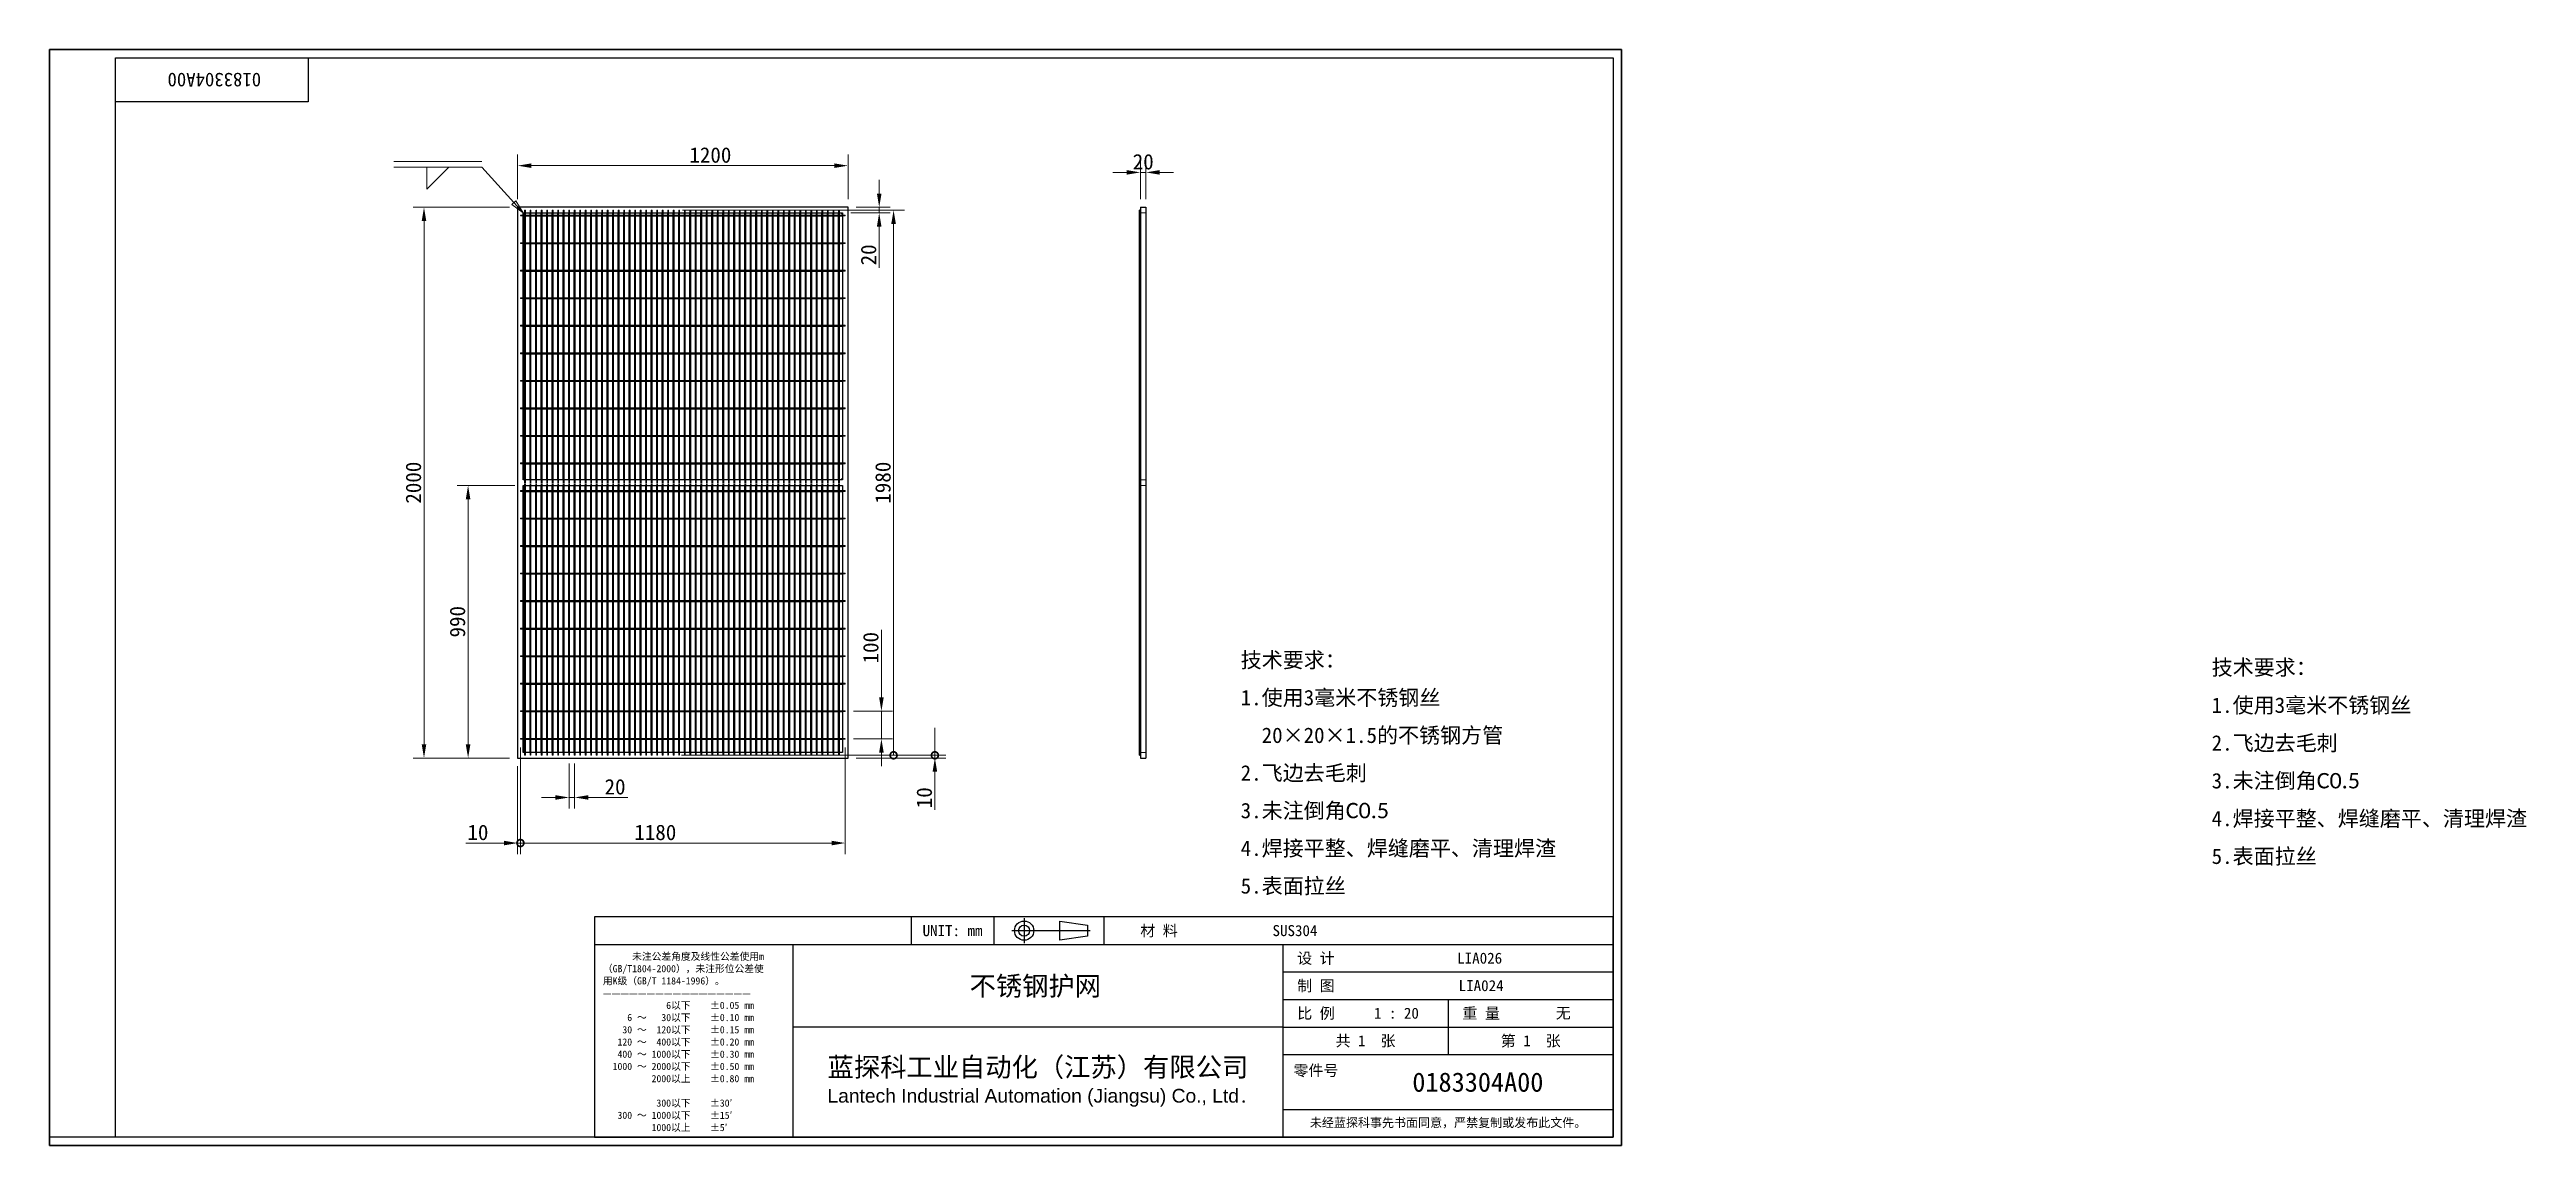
# Model space of a CAD drawing. Header units: millimetres. Extents: x 120 to 9117, y 110 to 4090.
import ezdxf
from ezdxf.enums import TextEntityAlignment as Align

# ---------------------------------------------------------------- set-up
doc = ezdxf.new("R2010")
doc.units = ezdxf.units.MM
doc.header["$LTSCALE"] = 20
doc.linetypes.add('CHAIN', pattern=[0.3543, 0.2362, -0.0295, 0.0591, -0.0295])
doc.linetypes.add('DASHED', pattern=[0.2067, 0.1654, -0.0413])
for name, color, linetype, lineweight in [('1', 7, 'Continuous', 18), ('可见 (ISO)', 7, 'Continuous', 25), ('图框 (ISO)', 7, 'Continuous', 35), ('标题 (ISO)', 7, 'Continuous', 25)]:
    doc.layers.add(name, color=color, linetype=linetype, lineweight=lineweight)
for name, color, linetype, lineweight, true_color in [('尺寸 (ISO)', 7, 'Continuous', 18, 0x008000), ('符号 (ISO)', 7, 'Continuous', 18, 0x008000), ('隐藏 (ISO)', 5, 'DASHED', 18, 0x0000ff)]:
    doc.layers.add(name, color=color, linetype=linetype, lineweight=lineweight, true_color=true_color)
doc.styles.add('文本样式164', font='SimSun.ttf')
doc.styles.add('文本样式165', font='SimSun.ttf')
doc.styles.add('文本样式74', font='SimSun.ttf')
doc.styles.add('最新国标', font='simfang.ttf')
doc.styles.add('注释文本 (ISO)', font='simfang.ttf')
doc.dimstyles.new('默认 (GB)', dxfattribs={"dimscale": 20, "dimtxt": 2.8, "dimasz": 2.5, "dimexe": 2, "dimexo": 1.5, "dimgap": 0.5, "dimtad": 1, "dimtoh": 1, "dimdsep": 46, "dimtxsty": '最新国标', "dimcen": 0.09, "dimdle": 10, "dimclrd": 256, "dimclre": 256, "dimclrt": 256, "dimaunit": 1, "dimadec": 3, "dimazin": 2, "dimtfac": 0.535714, "dimtdec": 3, "dimtmove": 0, "dimatfit": 3, "dimfxl": 0, "dimtolj": 1, "dimlwd": -1, "dimlwe": -1, "dimarcsym": 0})

msp = doc.modelspace()

# ---------------------------------------------------------------- texts
at = {"layer": '符号 (ISO)', "char_height": 56, "width": 1257.54385, "attachment_point": 4, "style": '注释文本 (ISO)'}
for s, insert, line_spacing_factor in [('\\fFangSong|b0|i0;{\\H56.0000;技术要求：\\P}\\fFangSong|b0|i0;{\\H56.0000;1.使用3毫米不锈钢丝\\P}\\fFangSong|b0|i0;{\\H56.0000;  20×20×1.5的不锈钢方管\\P}\\fFangSong|b0|i0;{\\H56.0000;2.飞边去毛刺\\P}\\fFangSong|b0|i0;{\\H56.0000;3.未注倒角}\\fCalibri|b0|i0;{\\H56.0000;C0.5}\\fFangSong|b0|i0;{\\H56.0000;\\P}\\fFangSong|b0|i0;{\\H56.0000;4.焊接平整、焊缝磨平、清理焊渣\\P}\\fFangSong|b0|i0;{\\H56.0000;5.表面拉丝}', (4446.514, 1459.907), 1.464849), ('\\fFangSong|b0|i0;{\\H56.0000;技术要求：\\P}\\fFangSong|b0|i0;{\\H56.0000;1.使用3毫米不锈钢丝\\P}\\fFangSong|b0|i0;{\\H56.0000;2.飞边去毛刺\\P}\\fFangSong|b0|i0;{\\H56.0000;3.未注倒角}\\fCalibri|b0|i0;{\\H56.0000;C0.5}\\fFangSong|b0|i0;{\\H56.0000;\\P}\\fFangSong|b0|i0;{\\H56.0000;4.焊接平整、焊缝磨平、清理焊渣\\P}\\fFangSong|b0|i0;{\\H56.0000;5.表面拉丝}', (7973.326, 1500.201), 1.469558)]:
    msp.add_mtext(s, dxfattribs=dict(at, insert=insert, line_spacing_factor=line_spacing_factor))

# ---------------------------------------------------------------- blocks, each defined once
blk = doc.blocks.new('图框 最新国标')
at = {"layer": '图框 (ISO)'}
for p, q in [((6, 7), (6, 204.5)), ((6, 204.5), (291.5, 204.5)), ((291.5, 204.5), (291.5, 5.5)), ((6, 7), (6, 5.5)), ((6, 7), (6, 5.5)), ((291.5, 5.5), (6, 5.5))]:
    blk.add_line(p, q, dxfattribs=at)
at = {"layer": '图框 (ISO)', "color": 7, "linetype": 'Continuous', "lineweight": 25}
for p, q in [((18, 203), (290, 203)), ((18, 7), (18, 203)), ((18, 203), (290, 203)), ((53, 203), (53, 195)), ((290, 203), (290, 7)), ((290, 203), (290, 7)), ((53, 195), (18, 195)), ((290, 7), (6, 7)), ((290, 7), (18, 7))]:
    blk.add_line(p, q, dxfattribs=at)
at = {"layer": '图框 (ISO)', "style": '文本样式74'}
blk.add_attdef('零件代号_001', (44.43, 200.25), '', height=2.5, rotation=180, dxfattribs=at)
blk = doc.blocks.new('标题栏 最新国标')
at = {"layer": '标题 (ISO)'}
for p, q in [((381.98, -183.84), (196.98, -183.84)), ((196.98, -183.84), (196.98, -223.84)), ((254.48, -183.84), (254.48, -188.84)), ((269.48, -183.84), (269.48, -188.84)), ((289.48, -183.84), (289.48, -188.84)), ((381.98, -223.84), (381.98, -183.84)), ((383.48, -183.84), (383.48, -225.34)), ((196.98, -188.84), (381.98, -188.84)), ((232.98, -188.84), (232.98, -223.84)), ((281.48, -188.09), (281.48, -184.59)), ((281.48, -184.59), (286.48, -185.34)), ((286.48, -187.34), (281.48, -188.09)), ((286.48, -185.34), (286.48, -187.34)), ((321.98, -188.84), (321.98, -223.84)), ((321.98, -193.84), (381.98, -193.84)), ((321.98, -198.84), (381.98, -198.84)), ((351.98, -198.84), (351.98, -208.84)), ((321.98, -203.84), (232.98, -203.84)), ((321.98, -203.84), (381.98, -203.84)), ((321.98, -208.84), (381.98, -208.84)), ((321.98, -218.84), (381.98, -218.84)), ((196.98, -223.84), (381.98, -223.84)), ((383.48, -225.34), (196.98, -225.34))]:
    blk.add_line(p, q, dxfattribs=at)
at = {"layer": '标题 (ISO)', "linetype": 'CHAIN', "ltscale": 5.000333}
blk.add_line((274.98, -184.09), (274.98, -188.59), dxfattribs=at)
at = {"layer": '标题 (ISO)', "linetype": 'CHAIN', "ltscale": 15.834605}
blk.add_line((272.73, -186.34), (286.98, -186.34), dxfattribs=at)
at = {"layer": '标题 (ISO)'}
for radius in [1.75, 1]:
    blk.add_circle((274.98, -186.34), radius, dxfattribs=at)
at = {"layer": '1', "style": '文本样式164'}
for s, p in [('UNIT: mm', (261.98, -186.34)), ('材 料', (299.48, -186.34)), ('设 计', (327.98, -191.34)), ('制 图', (327.98, -196.34)), ('比 例', (327.98, -201.34)), ('重 量', (357.98, -201.34)), ('共 1  张', (336.98, -206.34)), ('第 1  张', (366.98, -206.34))]:
    blk.add_text(s, height=2, dxfattribs=at).set_placement(p, align=Align.MIDDLE_CENTER)
at = {"layer": '标题 (ISO)', "style": '注释文本 (ISO)'}
for s, insert, char_height, attachment_point, line_spacing_factor in [('\\fSimSun|b0|i0;{\\H1.3000;      未注公差角度及线性公差使用m\\P}\\fSimSun|b0|i0;{\\H1.3000;（GB/T1804-2000），未注形位公差使\\P}\\fSimSun|b0|i0;{\\H1.3000;用K级（GB/T 1184-1996）。\\P}\\fSimSun|b0|i0;{\\H1.3000;—————————————————\\P}\\fSimSun|b0|i0;{\\H1.3000;             6以下    ±0.05 mm\\P}\\fSimSun|b0|i0;{\\H1.3000;     6 ～   30以下    ±0.10 mm\\P}\\fSimSun|b0|i0;{\\H1.3000;    30 ～  120以下    ±0.15 mm\\P}\\fSimSun|b0|i0;{\\H1.3000;   120 ～  400以下    ±0.20 mm\\P}\\fSimSun|b0|i0;{\\H1.3000;   400 ～ 1000以下    ±0.30 mm\\P}\\fSimSun|b0|i0;{\\H1.3000;  1000 ～ 2000以下    ±0.50 mm\\P}\\fSimSun|b0|i0;{\\H1.3000;          2000以上    ±0.80 mm\\P}\\fSimSun|b0|i0;{\\H1.3000;\\P}\\fSimSun|b0|i0;{\\H1.3000;           300以下    ±30′\\P}\\fSimSun|b0|i0;{\\H1.3000;   300 ～ 1000以下    ±15′\\P}\\fSimSun|b0|i0;{\\H1.3000;          1000以上    ±5′}', (198.48, -206.63), 1.3, 4, 1.023913), ('{\\fMicrosoft YaHei|b0|i0|c134|p34;\\H1.75x;蓝探科工业自动化（江苏）有限公司\\P\\fArial|b0|i0|c0|p34;\\H0.71429x;Lantech Industrial Automation (Jiangsu) Co., Ltd\\fFangSong|b0|i0|c134|p49;.\\H1.15195x; }', (277.48, -213.84), 2, 5, 0.978695)]:
    blk.add_mtext(s, dxfattribs=dict(at, insert=insert, char_height=char_height, attachment_point=attachment_point, line_spacing_factor=line_spacing_factor))
at = {"layer": '标题 (ISO)', "attachment_point": 5, "style": '注释文本 (ISO)'}
for s, insert, char_height in [('\\fFangSong|b0|i0;LIA024', (357.98, -196.34), 2), ('\\fFangSong|b0|i0;零件号', (327.98, -211.84), 2), ('\\fSimSun|b0|i0;{\\H1.6000;未经蓝探科事先书面同意，严禁复制或发布此文件。}', (351.98, -221.34), 1.6)]:
    blk.add_mtext(s, dxfattribs=dict(at, insert=insert, char_height=char_height))
at = {"layer": '标题 (ISO)'}
for tag, p, height, style in [('材料_001', (320.09, -187.33), 2, '注释文本 (ISO)'), ('设计人_001', (353.63, -192.33), 2, '注释文本 (ISO)'), ('库存编号_001', (265.08, -198.13), 3.5, '文本样式165'), ('视图比例_001', (338.51, -202.33), 2, '注释文本 (ISO)'), ('质量\\P3;_001', (371.53, -202.3), 2, '注释文本 (ISO)'), ('零件代号_001', (345.48, -215.59), 3.5, '文本样式165')]:
    blk.add_attdef(tag, p, '', height=height, dxfattribs=dict(at, style=style))
blk = doc.blocks.new('*D5')
at = {"layer": 'Defpoints', "color": 0, "transparency": 16777216}
for p in [(1820.3, 3668.3), (1820.3, 3517), (3020.3, 3517)]:
    blk.add_point(p, dxfattribs=at)
at = {"layer": '尺寸 (ISO)', "color": 116, "true_color": 0x00803f, "transparency": 16777216}
for p, q in [((1820.3, 3547), (1820.3, 3708.3)), ((3020.3, 3547), (3020.3, 3708.3)), ((2970.3, 3668.3), (1870.3, 3668.3))]:
    blk.add_line(p, q, dxfattribs=at)
for points in [[(1870.3, 3676.6), (1870.3, 3659.9), (1820.3, 3668.3)], [(2970.3, 3676.6), (2970.3, 3659.9), (3020.3, 3668.3)]]:
    blk.add_solid(points, dxfattribs=at)
at = {"layer": '尺寸 (ISO)', "transparency": 16777216, "insert": (2520.3, 3706.6), "char_height": 56, "attachment_point": 5, "style": '最新国标'}
blk.add_mtext('\\A1;1200', dxfattribs=at)
blk = doc.blocks.new('*D6')
at = {"layer": 'Defpoints', "color": 0, "transparency": 16777216}
for p in [(1820.3, 3517), (1480.2, 1517), (1820.3, 1517)]:
    blk.add_point(p, dxfattribs=at)
at = {"layer": '尺寸 (ISO)', "color": 116, "true_color": 0x00803f, "transparency": 16777216}
for p, q in [((1790.3, 3517), (1440.2, 3517)), ((1480.2, 3467), (1480.2, 1567)), ((1790.3, 1517), (1440.2, 1517))]:
    blk.add_line(p, q, dxfattribs=at)
for points in [[(1471.9, 3467), (1488.5, 3467), (1480.2, 3517)], [(1471.9, 1567), (1488.5, 1567), (1480.2, 1517)]]:
    blk.add_solid(points, dxfattribs=at)
at = {"layer": '尺寸 (ISO)', "transparency": 16777216, "insert": (1441.9, 2517), "char_height": 56, "attachment_point": 5, "rotation": 90, "style": '最新国标'}
blk.add_mtext('\\A1;2000', dxfattribs=at)
blk = doc.blocks.new('*D7')
at = {"layer": 'Defpoints', "color": 0, "transparency": 16777216}
for p in [(4082.5, 3643.9), (4082.5, 3517), (4102.5, 3517)]:
    blk.add_point(p, dxfattribs=at)
at = {"layer": '尺寸 (ISO)', "color": 116, "true_color": 0x00803f, "transparency": 16777216}
for p, q in [((4032.5, 3643.9), (3982.5, 3643.9)), ((4082.5, 3547), (4082.5, 3683.9)), ((4102.5, 3643.9), (4082.5, 3643.9)), ((4102.5, 3547), (4102.5, 3683.9)), ((4152.5, 3643.9), (4202.5, 3643.9))]:
    blk.add_line(p, q, dxfattribs=at)
for points in [[(4032.5, 3652.2), (4032.5, 3635.6), (4082.5, 3643.9)], [(4152.5, 3652.2), (4152.5, 3635.6), (4102.5, 3643.9)]]:
    blk.add_solid(points, dxfattribs=at)
at = {"layer": '尺寸 (ISO)', "transparency": 16777216, "insert": (4092.5, 3682.2), "char_height": 56, "attachment_point": 5, "style": '最新国标'}
blk.add_mtext('\\A1;20', dxfattribs=at)
blk = doc.blocks.new('*D8')
at = {"layer": 'Defpoints', "color": 0, "transparency": 16777216}
for p in [(2007.3, 1527), (2027.3, 1527), (2027.3, 1373.8)]:
    blk.add_point(p, dxfattribs=at)
at = {"layer": '尺寸 (ISO)', "color": 116, "true_color": 0x00803f, "transparency": 16777216}
for p, q in [((2007.3, 1497), (2007.3, 1333.8)), ((2027.3, 1497), (2027.3, 1333.8)), ((1957.3, 1373.8), (1907.3, 1373.8)), ((2007.3, 1373.8), (2027.3, 1373.8)), ((2077.3, 1373.8), (2220.9, 1373.8))]:
    blk.add_line(p, q, dxfattribs=at)
for points in [[(1957.3, 1382.2), (1957.3, 1365.5), (2007.3, 1373.8)], [(2077.3, 1382.2), (2077.3, 1365.5), (2027.3, 1373.8)]]:
    blk.add_solid(points, dxfattribs=at)
at = {"layer": '尺寸 (ISO)', "transparency": 16777216, "insert": (2174.1, 1412.2), "char_height": 56, "attachment_point": 5, "style": '最新国标'}
blk.add_mtext('\\A1;20', dxfattribs=at)
blk = doc.blocks.new('*D9')
at = {"layer": 'Defpoints', "color": 0, "transparency": 16777216}
for p in [(3010.3, 1687), (3010.3, 1587), (3141.6, 1587)]:
    blk.add_point(p, dxfattribs=at)
at = {"layer": '尺寸 (ISO)', "color": 116, "true_color": 0x00803f, "transparency": 16777216}
for p, q in [((3141.6, 1737), (3141.6, 1982.3)), ((3040.3, 1687), (3181.6, 1687)), ((3141.6, 1587), (3141.6, 1687)), ((3040.3, 1587), (3181.6, 1587)), ((3141.6, 1537), (3141.6, 1487))]:
    blk.add_line(p, q, dxfattribs=at)
for points in [[(3133.3, 1737), (3149.9, 1737), (3141.6, 1687)], [(3133.3, 1537), (3149.9, 1537), (3141.6, 1587)]]:
    blk.add_solid(points, dxfattribs=at)
at = {"layer": '尺寸 (ISO)', "transparency": 16777216, "insert": (3103.3, 1917.6), "char_height": 56, "attachment_point": 5, "rotation": 90, "style": '最新国标'}
blk.add_mtext('\\A1;100', dxfattribs=at)
blk = doc.blocks.new('*D10')
at = {"layer": 'Defpoints', "color": 0, "transparency": 16777216}
for p in [(1640.3, 2507), (1840.3, 2507), (1820.3, 1517)]:
    blk.add_point(p, dxfattribs=at)
at = {"layer": '尺寸 (ISO)', "color": 116, "true_color": 0x00803f, "transparency": 16777216}
for p, q in [((1810.3, 2507), (1600.3, 2507)), ((1640.3, 1567), (1640.3, 2457)), ((1790.3, 1517), (1600.3, 1517))]:
    blk.add_line(p, q, dxfattribs=at)
for points in [[(1631.9, 2457), (1648.6, 2457), (1640.3, 2507)], [(1631.9, 1567), (1648.6, 1567), (1640.3, 1517)]]:
    blk.add_solid(points, dxfattribs=at)
at = {"layer": '尺寸 (ISO)', "transparency": 16777216, "insert": (1602, 2012), "char_height": 56, "attachment_point": 5, "rotation": 90, "style": '最新国标'}
blk.add_mtext('\\A1;990', dxfattribs=at)
blk = doc.blocks.new('*D11')
at = {"layer": 'Defpoints', "color": 0, "transparency": 16777216}
for p in [(3020.3, 3517), (3133.6, 3517), (3000.3, 3497)]:
    blk.add_point(p, dxfattribs=at)
at = {"layer": '尺寸 (ISO)', "color": 116, "true_color": 0x00803f, "transparency": 16777216}
for p, q in [((3133.6, 3567), (3133.6, 3617)), ((3050.3, 3517), (3173.6, 3517)), ((3133.6, 3517), (3133.6, 3497)), ((3030.3, 3497), (3173.6, 3497)), ((3133.6, 3447), (3133.6, 3297.5))]:
    blk.add_line(p, q, dxfattribs=at)
for points in [[(3125.2, 3567), (3141.9, 3567), (3133.6, 3517)], [(3125.2, 3447), (3141.9, 3447), (3133.6, 3497)]]:
    blk.add_solid(points, dxfattribs=at)
at = {"layer": '尺寸 (ISO)', "transparency": 16777216, "insert": (3095.2, 3344.3), "char_height": 56, "attachment_point": 5, "rotation": 90, "style": '最新国标'}
blk.add_mtext('\\A1;20', dxfattribs=at)
blk = doc.blocks.new('末端处理方式1')
at = {"layer": '符号 (ISO)'}
for p, q in [((92.01, 174.85), (92.33, 174.85)), ((92.33, 174.85), (92.01, 174.53)), ((92.01, 174.53), (92.01, 174.85))]:
    blk.add_line(p, q, dxfattribs=at)
at = {"layer": '符号 (ISO)', "flags": 128}
blk.add_lwpolyline([(92.01, 174.85), (92.01, 174.53), (92.33, 174.85), (92.01, 174.85)], dxfattribs=at)
at = {"layer": '符号 (ISO)'}
blk.add_solid([(92.01, 174.85), (92.01, 174.53), (92.33, 174.85), (92.01, 174.85)], dxfattribs=at)
blk = doc.blocks.new('末端处理方式2')
at = {"layer": '符号 (ISO)'}
for p, q in [((150.01, 174.53), (149.7, 174.85)), ((149.7, 174.85), (150.01, 174.85)), ((150.01, 174.85), (150.01, 174.53))]:
    blk.add_line(p, q, dxfattribs=at)
at = {"layer": '符号 (ISO)', "flags": 128}
blk.add_lwpolyline([(150.01, 174.85), (149.7, 174.85), (150.01, 174.53), (150.01, 174.85)], dxfattribs=at)
at = {"layer": '符号 (ISO)'}
blk.add_solid([(150.01, 174.85), (149.7, 174.85), (150.01, 174.53), (150.01, 174.85)], dxfattribs=at)
blk = doc.blocks.new('末端处理方式3')
at = {"layer": '符号 (ISO)'}
for p, q in [((149.7, 126.35), (150.01, 126.67)), ((150.01, 126.35), (149.7, 126.35)), ((150.01, 126.67), (150.01, 126.35))]:
    blk.add_line(p, q, dxfattribs=at)
at = {"layer": '符号 (ISO)', "flags": 128}
blk.add_lwpolyline([(150.01, 126.35), (150.01, 126.67), (149.7, 126.35), (150.01, 126.35)], dxfattribs=at)
at = {"layer": '符号 (ISO)'}
blk.add_solid([(150.01, 126.35), (150.01, 126.67), (149.7, 126.35), (150.01, 126.35)], dxfattribs=at)
blk = doc.blocks.new('末端处理方式4')
at = {"layer": '符号 (ISO)'}
for p, q in [((92.33, 126.35), (92.01, 126.67)), ((92.01, 126.67), (92.01, 126.35)), ((92.01, 126.35), (92.33, 126.35))]:
    blk.add_line(p, q, dxfattribs=at)
at = {"layer": '符号 (ISO)', "flags": 128}
blk.add_lwpolyline([(92.01, 126.67), (92.01, 126.35), (92.33, 126.35), (92.01, 126.67)], dxfattribs=at)
at = {"layer": '符号 (ISO)'}
blk.add_solid([(92.01, 126.67), (92.01, 126.35), (92.33, 126.35), (92.01, 126.67)], dxfattribs=at)
blk = doc.blocks.new('焊接符号标识符1')
at = {"layer": '符号 (ISO)', "linetype": 'DASHED', "ltscale": 12.901145}
blk.add_line((84.51, 184.19), (68.51, 184.19), dxfattribs=at)
at = {"layer": '符号 (ISO)'}
for p, q in [((84.51, 183.14), (68.51, 183.14)), ((74.51, 183.14), (78.51, 183.14)), ((78.51, 183.14), (74.51, 179.14)), ((74.51, 179.14), (74.51, 183.14)), ((90.34, 176.7), (84.51, 183.14)), ((90.71, 177.04), (89.97, 176.37)), ((89.97, 176.37), (92.01, 174.85)), ((90.34, 176.7), (92.01, 174.85)), ((92.01, 174.85), (90.71, 177.04))]:
    blk.add_line(p, q, dxfattribs=at)
at = {"layer": '符号 (ISO)', "flags": 128}
blk.add_lwpolyline([(89.97, 176.37), (92.01, 174.85), (90.71, 177.04), (89.97, 176.37)], dxfattribs=at)
at = {"layer": '符号 (ISO)'}
blk.add_solid([(89.97, 176.37), (92.01, 174.85), (90.71, 177.04), (89.97, 176.37)], dxfattribs=at)
blk = doc.blocks.new('_DotSmall')
at = {"color": 0, "linetype": 'ByBlock', "const_width": 0.5}
blk.add_lwpolyline([(-0.0625, 0, 1), (0.0625, 0, 1)], format="xyb", close=True, dxfattribs=at)
blk = doc.blocks.new('*D17')
at = {"layer": 'Defpoints', "color": 0, "transparency": 16777216}
for p in [(2388.8, 1527), (3020.3, 1517), (3335.8, 1527)]:
    blk.add_point(p, dxfattribs=at)
at = {"layer": '尺寸 (ISO)', "color": 116, "true_color": 0x00803f, "transparency": 16777216}
for p, q in [((3335.8, 1527), (3335.8, 1627)), ((2418.8, 1527), (3375.8, 1527)), ((3050.3, 1517), (3375.8, 1517)), ((3335.8, 1527), (3335.8, 1517)), ((3335.8, 1467), (3335.8, 1328.5))]:
    blk.add_line(p, q, dxfattribs=at)
blk.add_solid([(3327.5, 1467), (3344.1, 1467), (3335.8, 1517)], dxfattribs=at)
at = {"layer": '尺寸 (ISO)', "color": 116, "true_color": 0x00803f, "transparency": 16777216, "xscale": 50, "yscale": 50, "zscale": 50, "rotation": 270}
blk.add_blockref('_DotSmall', (3335.8, 1527), dxfattribs=at)
at = {"layer": '尺寸 (ISO)', "transparency": 16777216, "insert": (3297.5, 1372.8), "char_height": 56, "attachment_point": 5, "rotation": 90, "style": '最新国标'}
blk.add_mtext('\\A1;10', dxfattribs=at)
blk = doc.blocks.new('*D19')
at = {"layer": 'Defpoints', "color": 0, "transparency": 16777216}
for p in [(2388.8, 3507), (3185.8, 3507), (2385.8, 1527)]:
    blk.add_point(p, dxfattribs=at)
at = {"layer": '尺寸 (ISO)', "color": 116, "true_color": 0x00803f, "transparency": 16777216}
for p, q in [((2418.8, 3507), (3225.8, 3507)), ((3185.8, 1527), (3185.8, 3457)), ((2415.8, 1527), (3225.8, 1527))]:
    blk.add_line(p, q, dxfattribs=at)
blk.add_solid([(3177.4, 3457), (3194.1, 3457), (3185.8, 3507)], dxfattribs=at)
at = {"layer": '尺寸 (ISO)', "color": 116, "true_color": 0x00803f, "transparency": 16777216, "xscale": 50, "yscale": 50, "zscale": 50, "rotation": 270}
blk.add_blockref('_DotSmall', (3185.8, 1527), dxfattribs=at)
at = {"layer": '尺寸 (ISO)', "transparency": 16777216, "insert": (3147.5, 2517), "char_height": 56, "attachment_point": 5, "rotation": 90, "style": '最新国标'}
blk.add_mtext('\\A1;1980', dxfattribs=at)
blk = doc.blocks.new('*D20')
at = {"layer": 'Defpoints', "color": 0, "transparency": 16777216}
for p in [(1830.3, 1585.5), (1820.3, 1517), (1830.3, 1208.3)]:
    blk.add_point(p, dxfattribs=at)
at = {"layer": '尺寸 (ISO)', "color": 116, "true_color": 0x00803f, "transparency": 16777216}
for p, q in [((1830.3, 1555.5), (1830.3, 1168.3)), ((1820.3, 1487), (1820.3, 1168.3)), ((1770.3, 1208.3), (1631.8, 1208.3)), ((1830.3, 1208.3), (1820.3, 1208.3)), ((1830.3, 1208.3), (1930.3, 1208.3))]:
    blk.add_line(p, q, dxfattribs=at)
blk.add_solid([(1770.3, 1216.6), (1770.3, 1199.9), (1820.3, 1208.3)], dxfattribs=at)
at = {"layer": '尺寸 (ISO)', "color": 116, "true_color": 0x00803f, "transparency": 16777216, "xscale": 50, "yscale": 50, "zscale": 50, "rotation": 180}
blk.add_blockref('_DotSmall', (1830.3, 1208.3), dxfattribs=at)
at = {"layer": '尺寸 (ISO)', "transparency": 16777216, "insert": (1676, 1246.6), "char_height": 56, "attachment_point": 5, "style": '最新国标'}
blk.add_mtext('\\A1;10', dxfattribs=at)
blk = doc.blocks.new('*D21')
at = {"layer": 'Defpoints', "color": 0, "transparency": 16777216}
for p in [(1830.3, 1585.5), (3010.3, 1585.5), (3010.3, 1208.3)]:
    blk.add_point(p, dxfattribs=at)
at = {"layer": '尺寸 (ISO)', "color": 116, "true_color": 0x00803f, "transparency": 16777216}
for p, q in [((1830.3, 1555.5), (1830.3, 1168.3)), ((3010.3, 1555.5), (3010.3, 1168.3)), ((1830.3, 1208.3), (2960.3, 1208.3))]:
    blk.add_line(p, q, dxfattribs=at)
blk.add_solid([(2960.3, 1216.6), (2960.3, 1199.9), (3010.3, 1208.3)], dxfattribs=at)
at = {"layer": '尺寸 (ISO)', "color": 116, "true_color": 0x00803f, "transparency": 16777216, "xscale": 50, "yscale": 50, "zscale": 50, "rotation": 180}
blk.add_blockref('_DotSmall', (1830.3, 1208.3), dxfattribs=at)
at = {"layer": '尺寸 (ISO)', "transparency": 16777216, "insert": (2320.3, 1246.6), "char_height": 56, "attachment_point": 5, "style": '最新国标'}
blk.add_mtext('\\A1;1180', dxfattribs=at)

# ---------------------------------------------------------------- dimensions: what is measured, and where the dimension line sits
at = {"layer": '尺寸 (ISO)', "color": 116, "true_color": 0x00803f}
for base, p1, p2, angle, override, picture, middle in [((1820.28, 3668.263), (3020.28, 3517.011), (1820.28, 3517.011), 180, {"dimgap": 0.5, "dimtoh": 0, "dimdec": 2, "dimtol": 0, "dimlim": 0, "dimtp": 0, "dimtm": 0, "dimtdec": 3, "dimtofl": 0, "dimatfit": 1}, '*D5', (2520.28, 3668.263)), ((4082.542, 3643.912), (4102.542, 3517.011), (4082.542, 3517.011), 180, {"dimgap": 0.5, "dimtoh": 0, "dimdec": 2, "dimtol": 0, "dimlim": 0, "dimtp": 0, "dimtm": 0, "dimtdec": 3, "dimtofl": 1, "dimatfit": 1}, '*D7', (4092.542, 3643.912)), ((3133.567, 3517.011), (3000.28, 3497.011), (3020.28, 3517.011), 270, {"dimgap": 0.5, "dimtoh": 0, "dimdec": 2, "dimtol": 0, "dimlim": 0, "dimtp": 0, "dimtm": 0, "dimtdec": 3, "dimtofl": 1, "dimatfit": 1}, '*D11', (3133.567, 3344.273)), ((1480.187, 1517.011), (1820.28, 3517.011), (1820.28, 1517.011), 90, {"dimgap": 0.5, "dimtoh": 0, "dimdec": 2, "dimtol": 0, "dimlim": 0, "dimtp": 0, "dimtm": 0, "dimtdec": 3, "dimtofl": 0, "dimatfit": 1}, '*D6', (1480.187, 2517.011)), ((3185.78, 3507.011), (2385.78, 1527.011), (2388.78, 3507.011), 90, {"dimgap": 0.5, "dimtoh": 0, "dimdec": 2, "dimblk1": 'DotSmall', "dimsah": 1, "dimdle": 0, "dimtol": 0, "dimlim": 0, "dimtp": 0, "dimtm": 0, "dimtdec": 3, "dimtofl": 0, "dimatfit": 1}, '*D19', (3185.78, 2517.011)), ((1640.28, 2507.011), (1820.28, 1517.011), (1840.28, 2507.011), 270, {"dimgap": 0.5, "dimtoh": 0, "dimdec": 2, "dimtol": 0, "dimlim": 0, "dimtp": 0, "dimtm": 0, "dimtdec": 3, "dimtofl": 0, "dimatfit": 1}, '*D10', (1640.28, 2012.011)), ((3141.594, 1587.011), (3010.28, 1687.011), (3010.28, 1587.011), 270, {"dimgap": 0.5, "dimtoh": 0, "dimdec": 2, "dimtol": 0, "dimlim": 0, "dimtp": 0, "dimtm": 0, "dimtdec": 3, "dimtofl": 1, "dimatfit": 1}, '*D9', (3141.594, 1917.594)), ((3335.805, 1527.011), (3020.28, 1517.011), (2388.78, 1527.011), 90, {"dimgap": 0.5, "dimtoh": 0, "dimdec": 2, "dimblk2": 'DotSmall', "dimsah": 1, "dimdle": 0, "dimtol": 0, "dimlim": 0, "dimtp": 0, "dimtm": 0, "dimtdec": 3, "dimtofl": 1, "dimatfit": 1}, '*D17', (3335.805, 1372.771)), ((1830.28, 1208.278), (1820.28, 1517.011), (1830.28, 1585.511), 180, {"dimgap": 0.5, "dimtoh": 0, "dimdec": 2, "dimblk2": 'DotSmall', "dimsah": 1, "dimdle": 0, "dimtol": 0, "dimlim": 0, "dimtp": 0, "dimtm": 0, "dimtdec": 3, "dimtofl": 1, "dimatfit": 1}, '*D20', (1676.04, 1208.278)), ((3010.28, 1208.278), (1830.28, 1585.511), (3010.28, 1585.511), 180, {"dimgap": 0.5, "dimtoh": 0, "dimdec": 2, "dimblk1": 'DotSmall', "dimsah": 1, "dimdle": 0, "dimtol": 0, "dimlim": 0, "dimtp": 0, "dimtm": 0, "dimtdec": 3, "dimtofl": 0, "dimatfit": 1}, '*D21', (2320.28, 1208.278))]:
    dim = msp.add_linear_dim(base=base, p1=p1, p2=p2, angle=angle, dimstyle='默认 (GB)', override=override, dxfattribs=at)
    dim.commit()
    dim.dimension.update_dxf_attribs({"geometry": picture, "text_midpoint": middle, "dimtype": 160})
dim = msp.add_linear_dim(base=(2027.28, 1373.839), p1=(2007.28, 1527.011), p2=(2027.28, 1527.011), dimstyle='默认 (GB)', override={"dimgap": 0.5, "dimtoh": 0, "dimdec": 2, "dimtol": 0, "dimlim": 0, "dimtp": 0, "dimtm": 0, "dimtdec": 3, "dimtofl": 1, "dimatfit": 1}, dxfattribs=at)
dim.commit()
dim.dimension.update_dxf_attribs({"geometry": '*D8', "text_midpoint": (2174.08, 1373.839), "dimtype": 160})

# ---------------------------------------------------------------- linework, layer by layer
at = {"layer": '可见 (ISO)'}
for p, q in [((1820.28, 3517.011), (1820.28, 1517.011)), ((3020.28, 3517.011), (1820.28, 3517.011)), ((3020.28, 1517.011), (3020.28, 3517.011)), ((4082.542, 3517.011), (4082.542, 1517.011)), ((4082.542, 3517.011), (4102.542, 3517.011)), ((4102.542, 3517.011), (4102.542, 1517.011)), ((1840.28, 2527.011), (1840.28, 3497.011)), ((1840.28, 3497.011), (3000.28, 3497.011)), ((1840.28, 3488.511), (1845.78, 3488.511)), ((1840.28, 3485.511), (1845.78, 3485.511)), ((1845.78, 3488.511), (1845.78, 3497.011)), ((1847.28, 3487.011), (1845.78, 3488.511)), ((1845.78, 3485.511), (1847.28, 3487.011)), ((1845.78, 3388.511), (1845.78, 3485.511)), ((1848.78, 3488.511), (1847.28, 3487.011)), ((1847.28, 3487.011), (1848.78, 3485.511)), ((1848.78, 3488.511), (1848.78, 3497.011)), ((1848.78, 3488.511), (1865.78, 3488.511)), ((1848.78, 3485.511), (1865.78, 3485.511)), ((1848.78, 3388.511), (1848.78, 3485.511)), ((1865.78, 3488.511), (1865.78, 3497.011)), ((1867.28, 3487.011), (1865.78, 3488.511)), ((1865.78, 3485.511), (1867.28, 3487.011)), ((1865.78, 3388.511), (1865.78, 3485.511)), ((1868.78, 3488.511), (1867.28, 3487.011)), ((1867.28, 3487.011), (1868.78, 3485.511)), ((1868.78, 3488.511), (1868.78, 3497.011)), ((1868.78, 3488.511), (1885.78, 3488.511)), ((1868.78, 3485.511), (1885.78, 3485.511)), ((1868.78, 3388.511), (1868.78, 3485.511)), ((1885.78, 3488.511), (1885.78, 3497.011)), ((1887.28, 3487.011), (1885.78, 3488.511)), ((1885.78, 3485.511), (1887.28, 3487.011)), ((1885.78, 3388.511), (1885.78, 3485.511)), ((1888.78, 3488.511), (1887.28, 3487.011)), ((1887.28, 3487.011), (1888.78, 3485.511)), ((1888.78, 3488.511), (1888.78, 3497.011)), ((1888.78, 3488.511), (1905.78, 3488.511)), ((1888.78, 3485.511), (1905.78, 3485.511)), ((1888.78, 3388.511), (1888.78, 3485.511)), ((1905.78, 3488.511), (1905.78, 3497.011)), ((1907.28, 3487.011), (1905.78, 3488.511)), ((1905.78, 3485.511), (1907.28, 3487.011)), ((1905.78, 3388.511), (1905.78, 3485.511)), ((1908.78, 3488.511), (1907.28, 3487.011)), ((1907.28, 3487.011), (1908.78, 3485.511)), ((1908.78, 3488.511), (1908.78, 3497.011)), ((1908.78, 3488.511), (1925.78, 3488.511)), ((1908.78, 3485.511), (1925.78, 3485.511)), ((1908.78, 3388.511), (1908.78, 3485.511)), ((1925.78, 3488.511), (1925.78, 3497.011)), ((1927.28, 3487.011), (1925.78, 3488.511)), ((1925.78, 3485.511), (1927.28, 3487.011)), ((1925.78, 3388.511), (1925.78, 3485.511)), ((1928.78, 3488.511), (1927.28, 3487.011)), ((1927.28, 3487.011), (1928.78, 3485.511)), ((1928.78, 3488.511), (1928.78, 3497.011)), ((1928.78, 3488.511), (1945.78, 3488.511)), ((1928.78, 3485.511), (1945.78, 3485.511)), ((1928.78, 3388.511), (1928.78, 3485.511)), ((1945.78, 3488.511), (1945.78, 3497.011)), ((1947.28, 3487.011), (1945.78, 3488.511)), ((1945.78, 3485.511), (1947.28, 3487.011)), ((1945.78, 3388.511), (1945.78, 3485.511)), ((1948.78, 3488.511), (1947.28, 3487.011)), ((1947.28, 3487.011), (1948.78, 3485.511)), ((1948.78, 3488.511), (1948.78, 3497.011)), ((1948.78, 3488.511), (1965.78, 3488.511)), ((1948.78, 3485.511), (1965.78, 3485.511)), ((1948.78, 3388.511), (1948.78, 3485.511)), ((1965.78, 3488.511), (1965.78, 3497.011)), ((1967.28, 3487.011), (1965.78, 3488.511)), ((1965.78, 3485.511), (1967.28, 3487.011)), ((1965.78, 3388.511), (1965.78, 3485.511)), ((1968.78, 3488.511), (1967.28, 3487.011)), ((1967.28, 3487.011), (1968.78, 3485.511)), ((1968.78, 3488.511), (1968.78, 3497.011)), ((1968.78, 3488.511), (1985.78, 3488.511)), ((1968.78, 3485.511), (1985.78, 3485.511)), ((1968.78, 3388.511), (1968.78, 3485.511)), ((1985.78, 3488.511), (1985.78, 3497.011)), ((1987.28, 3487.011), (1985.78, 3488.511)), ((1985.78, 3485.511), (1987.28, 3487.011)), ((1985.78, 3388.511), (1985.78, 3485.511)), ((1988.78, 3488.511), (1987.28, 3487.011)), ((1987.28, 3487.011), (1988.78, 3485.511)), ((1988.78, 3488.511), (1988.78, 3497.011)), ((1988.78, 3488.511), (2005.78, 3488.511)), ((1988.78, 3485.511), (2005.78, 3485.511)), ((1988.78, 3388.511), (1988.78, 3485.511)), ((2005.78, 3488.511), (2005.78, 3497.011)), ((2007.28, 3487.011), (2005.78, 3488.511)), ((2005.78, 3485.511), (2007.28, 3487.011)), ((2005.78, 3388.511), (2005.78, 3485.511)), ((2008.78, 3488.511), (2007.28, 3487.011)), ((2007.28, 3487.011), (2008.78, 3485.511)), ((2008.78, 3488.511), (2008.78, 3497.011)), ((2008.78, 3488.511), (2025.78, 3488.511)), ((2008.78, 3485.511), (2025.78, 3485.511)), ((2008.78, 3388.511), (2008.78, 3485.511)), ((2025.78, 3488.511), (2025.78, 3497.011)), ((2027.28, 3487.011), (2025.78, 3488.511)), ((2025.78, 3485.511), (2027.28, 3487.011)), ((2025.78, 3388.511), (2025.78, 3485.511)), ((2028.78, 3488.511), (2027.28, 3487.011)), ((2027.28, 3487.011), (2028.78, 3485.511)), ((2028.78, 3488.511), (2028.78, 3497.011)), ((2028.78, 3488.511), (2045.78, 3488.511)), ((2028.78, 3485.511), (2045.78, 3485.511)), ((2028.78, 3388.511), (2028.78, 3485.511)), ((2045.78, 3488.511), (2045.78, 3497.011)), ((2047.28, 3487.011), (2045.78, 3488.511)), ((2045.78, 3485.511), (2047.28, 3487.011)), ((2045.78, 3388.511), (2045.78, 3485.511)), ((2048.78, 3488.511), (2047.28, 3487.011)), ((2047.28, 3487.011), (2048.78, 3485.511)), ((2048.78, 3488.511), (2048.78, 3497.011)), ((2048.78, 3488.511), (2065.78, 3488.511)), ((2048.78, 3485.511), (2065.78, 3485.511)), ((2048.78, 3388.511), (2048.78, 3485.511)), ((2065.78, 3488.511), (2065.78, 3497.011)), ((2067.28, 3487.011), (2065.78, 3488.511)), ((2065.78, 3485.511), (2067.28, 3487.011)), ((2065.78, 3388.511), (2065.78, 3485.511)), ((2068.78, 3488.511), (2067.28, 3487.011)), ((2067.28, 3487.011), (2068.78, 3485.511)), ((2068.78, 3488.511), (2068.78, 3497.011)), ((2068.78, 3488.511), (2085.78, 3488.511)), ((2068.78, 3485.511), (2085.78, 3485.511)), ((2068.78, 3388.511), (2068.78, 3485.511)), ((2085.78, 3488.511), (2085.78, 3497.011)), ((2087.28, 3487.011), (2085.78, 3488.511)), ((2085.78, 3485.511), (2087.28, 3487.011)), ((2085.78, 3388.511), (2085.78, 3485.511)), ((2088.78, 3488.511), (2087.28, 3487.011)), ((2087.28, 3487.011), (2088.78, 3485.511)), ((2088.78, 3488.511), (2088.78, 3497.011)), ((2088.78, 3488.511), (2105.78, 3488.511)), ((2088.78, 3485.511), (2105.78, 3485.511)), ((2088.78, 3388.511), (2088.78, 3485.511)), ((2105.78, 3488.511), (2105.78, 3497.011)), ((2107.28, 3487.011), (2105.78, 3488.511)), ((2105.78, 3485.511), (2107.28, 3487.011)), ((2105.78, 3388.511), (2105.78, 3485.511)), ((2108.78, 3488.511), (2107.28, 3487.011)), ((2107.28, 3487.011), (2108.78, 3485.511)), ((2108.78, 3488.511), (2108.78, 3497.011)), ((2108.78, 3488.511), (2125.78, 3488.511)), ((2108.78, 3485.511), (2125.78, 3485.511)), ((2108.78, 3388.511), (2108.78, 3485.511)), ((2125.78, 3488.511), (2125.78, 3497.011)), ((2127.28, 3487.011), (2125.78, 3488.511)), ((2125.78, 3485.511), (2127.28, 3487.011)), ((2125.78, 3388.511), (2125.78, 3485.511)), ((2128.78, 3488.511), (2127.28, 3487.011)), ((2127.28, 3487.011), (2128.78, 3485.511)), ((2128.78, 3488.511), (2128.78, 3497.011)), ((2128.78, 3488.511), (2145.78, 3488.511)), ((2128.78, 3485.511), (2145.78, 3485.511)), ((2128.78, 3388.511), (2128.78, 3485.511)), ((2145.78, 3488.511), (2145.78, 3497.011)), ((2147.28, 3487.011), (2145.78, 3488.511)), ((2145.78, 3485.511), (2147.28, 3487.011)), ((2145.78, 3388.511), (2145.78, 3485.511)), ((2148.78, 3488.511), (2147.28, 3487.011)), ((2147.28, 3487.011), (2148.78, 3485.511)), ((2148.78, 3488.511), (2148.78, 3497.011)), ((2148.78, 3488.511), (2165.78, 3488.511)), ((2148.78, 3485.511), (2165.78, 3485.511)), ((2148.78, 3388.511), (2148.78, 3485.511)), ((2165.78, 3488.511), (2165.78, 3497.011)), ((2167.28, 3487.011), (2165.78, 3488.511)), ((2165.78, 3485.511), (2167.28, 3487.011)), ((2165.78, 3388.511), (2165.78, 3485.511)), ((2168.78, 3488.511), (2167.28, 3487.011)), ((2167.28, 3487.011), (2168.78, 3485.511)), ((2168.78, 3488.511), (2168.78, 3497.011)), ((2168.78, 3488.511), (2185.78, 3488.511)), ((2168.78, 3485.511), (2185.78, 3485.511)), ((2168.78, 3388.511), (2168.78, 3485.511)), ((2185.78, 3488.511), (2185.78, 3497.011)), ((2187.28, 3487.011), (2185.78, 3488.511)), ((2185.78, 3485.511), (2187.28, 3487.011)), ((2185.78, 3388.511), (2185.78, 3485.511)), ((2188.78, 3488.511), (2187.28, 3487.011)), ((2187.28, 3487.011), (2188.78, 3485.511)), ((2188.78, 3488.511), (2188.78, 3497.011)), ((2188.78, 3488.511), (2205.78, 3488.511)), ((2188.78, 3485.511), (2205.78, 3485.511)), ((2188.78, 3388.511), (2188.78, 3485.511)), ((2205.78, 3488.511), (2205.78, 3497.011)), ((2207.28, 3487.011), (2205.78, 3488.511)), ((2205.78, 3485.511), (2207.28, 3487.011)), ((2205.78, 3388.511), (2205.78, 3485.511)), ((2208.78, 3488.511), (2207.28, 3487.011)), ((2207.28, 3487.011), (2208.78, 3485.511)), ((2208.78, 3488.511), (2208.78, 3497.011)), ((2208.78, 3488.511), (2225.78, 3488.511)), ((2208.78, 3485.511), (2225.78, 3485.511)), ((2208.78, 3388.511), (2208.78, 3485.511)), ((2225.78, 3488.511), (2225.78, 3497.011)), ((2227.28, 3487.011), (2225.78, 3488.511)), ((2225.78, 3485.511), (2227.28, 3487.011)), ((2225.78, 3388.511), (2225.78, 3485.511)), ((2228.78, 3488.511), (2227.28, 3487.011)), ((2227.28, 3487.011), (2228.78, 3485.511)), ((2228.78, 3488.511), (2228.78, 3497.011)), ((2228.78, 3488.511), (2245.78, 3488.511)), ((2228.78, 3485.511), (2245.78, 3485.511)), ((2228.78, 3388.511), (2228.78, 3485.511)), ((2245.78, 3488.511), (2245.78, 3497.011)), ((2247.28, 3487.011), (2245.78, 3488.511)), ((2245.78, 3485.511), (2247.28, 3487.011)), ((2245.78, 3388.511), (2245.78, 3485.511)), ((2248.78, 3488.511), (2247.28, 3487.011)), ((2247.28, 3487.011), (2248.78, 3485.511)), ((2248.78, 3488.511), (2248.78, 3497.011)), ((2248.78, 3488.511), (2265.78, 3488.511)), ((2248.78, 3485.511), (2265.78, 3485.511)), ((2248.78, 3388.511), (2248.78, 3485.511)), ((2265.78, 3488.511), (2265.78, 3497.011)), ((2267.28, 3487.011), (2265.78, 3488.511)), ((2265.78, 3485.511), (2267.28, 3487.011)), ((2265.78, 3388.511), (2265.78, 3485.511)), ((2268.78, 3488.511), (2267.28, 3487.011)), ((2267.28, 3487.011), (2268.78, 3485.511)), ((2268.78, 3488.511), (2268.78, 3497.011)), ((2268.78, 3488.511), (2285.78, 3488.511)), ((2268.78, 3485.511), (2285.78, 3485.511)), ((2268.78, 3388.511), (2268.78, 3485.511)), ((2285.78, 3488.511), (2285.78, 3497.011)), ((2287.28, 3487.011), (2285.78, 3488.511)), ((2285.78, 3485.511), (2287.28, 3487.011)), ((2285.78, 3388.511), (2285.78, 3485.511)), ((2288.78, 3488.511), (2287.28, 3487.011)), ((2287.28, 3487.011), (2288.78, 3485.511)), ((2288.78, 3488.511), (2288.78, 3497.011)), ((2288.78, 3488.511), (2305.78, 3488.511)), ((2288.78, 3485.511), (2305.78, 3485.511)), ((2288.78, 3388.511), (2288.78, 3485.511)), ((2305.78, 3488.511), (2305.78, 3497.011)), ((2307.28, 3487.011), (2305.78, 3488.511)), ((2305.78, 3485.511), (2307.28, 3487.011)), ((2305.78, 3388.511), (2305.78, 3485.511)), ((2308.78, 3488.511), (2307.28, 3487.011)), ((2307.28, 3487.011), (2308.78, 3485.511)), ((2308.78, 3488.511), (2308.78, 3497.011)), ((2308.78, 3488.511), (2325.78, 3488.511)), ((2308.78, 3485.511), (2325.78, 3485.511)), ((2308.78, 3388.511), (2308.78, 3485.511)), ((2325.78, 3488.511), (2325.78, 3497.011)), ((2327.28, 3487.011), (2325.78, 3488.511)), ((2325.78, 3485.511), (2327.28, 3487.011)), ((2325.78, 3388.511), (2325.78, 3485.511)), ((2328.78, 3488.511), (2327.28, 3487.011)), ((2327.28, 3487.011), (2328.78, 3485.511)), ((2328.78, 3488.511), (2328.78, 3497.011)), ((2328.78, 3488.511), (2345.78, 3488.511)), ((2328.78, 3485.511), (2345.78, 3485.511)), ((2328.78, 3388.511), (2328.78, 3485.511)), ((2345.78, 3488.511), (2345.78, 3497.011)), ((2347.28, 3487.011), (2345.78, 3488.511)), ((2345.78, 3485.511), (2347.28, 3487.011)), ((2345.78, 3388.511), (2345.78, 3485.511)), ((2348.78, 3488.511), (2347.28, 3487.011)), ((2347.28, 3487.011), (2348.78, 3485.511)), ((2348.78, 3488.511), (2348.78, 3497.011)), ((2348.78, 3488.511), (2365.78, 3488.511)), ((2348.78, 3485.511), (2365.78, 3485.511)), ((2348.78, 3388.511), (2348.78, 3485.511)), ((2365.78, 3488.511), (2365.78, 3497.011)), ((2367.28, 3487.011), (2365.78, 3488.511)), ((2365.78, 3485.511), (2367.28, 3487.011)), ((2365.78, 3388.511), (2365.78, 3485.511)), ((2368.78, 3488.511), (2367.28, 3487.011)), ((2367.28, 3487.011), (2368.78, 3485.511)), ((2368.78, 3488.511), (2368.78, 3497.011)), ((2368.78, 3488.511), (2385.78, 3488.511)), ((2368.78, 3485.511), (2385.78, 3485.511)), ((2368.78, 3388.511), (2368.78, 3485.511)), ((2385.78, 3488.511), (2385.78, 3497.011)), ((2387.28, 3487.011), (2385.78, 3488.511)), ((2385.78, 3485.511), (2387.28, 3487.011)), ((2385.78, 3388.511), (2385.78, 3485.511)), ((2388.78, 3488.511), (2387.28, 3487.011)), ((2387.28, 3487.011), (2388.78, 3485.511)), ((2388.78, 3488.511), (2388.78, 3497.011)), ((2388.78, 3488.511), (2405.78, 3488.511)), ((2388.78, 3485.511), (2405.78, 3485.511)), ((2388.78, 3388.511), (2388.78, 3485.511)), ((2405.78, 3488.511), (2405.78, 3497.011)), ((2407.28, 3487.011), (2405.78, 3488.511)), ((2405.78, 3485.511), (2407.28, 3487.011)), ((2405.78, 3388.511), (2405.78, 3485.511)), ((2408.78, 3488.511), (2407.28, 3487.011)), ((2407.28, 3487.011), (2408.78, 3485.511)), ((2408.78, 3488.511), (2408.78, 3497.011)), ((2408.78, 3488.511), (2425.78, 3488.511)), ((2408.78, 3485.511), (2425.78, 3485.511)), ((2408.78, 3388.511), (2408.78, 3485.511)), ((2425.78, 3488.511), (2425.78, 3497.011)), ((2427.28, 3487.011), (2425.78, 3488.511)), ((2425.78, 3485.511), (2427.28, 3487.011)), ((2425.78, 3388.511), (2425.78, 3485.511)), ((2428.78, 3488.511), (2427.28, 3487.011)), ((2427.28, 3487.011), (2428.78, 3485.511)), ((2428.78, 3488.511), (2428.78, 3497.011)), ((2428.78, 3488.511), (2445.78, 3488.511)), ((2428.78, 3485.511), (2445.78, 3485.511)), ((2428.78, 3388.511), (2428.78, 3485.511)), ((2445.78, 3488.511), (2445.78, 3497.011)), ((2447.28, 3487.011), (2445.78, 3488.511)), ((2445.78, 3485.511), (2447.28, 3487.011)), ((2445.78, 3388.511), (2445.78, 3485.511)), ((2448.78, 3488.511), (2447.28, 3487.011)), ((2447.28, 3487.011), (2448.78, 3485.511)), ((2448.78, 3488.511), (2448.78, 3497.011)), ((2448.78, 3488.511), (2465.78, 3488.511)), ((2448.78, 3485.511), (2465.78, 3485.511)), ((2448.78, 3388.511), (2448.78, 3485.511)), ((2465.78, 3488.511), (2465.78, 3497.011)), ((2467.28, 3487.011), (2465.78, 3488.511)), ((2465.78, 3485.511), (2467.28, 3487.011)), ((2465.78, 3388.511), (2465.78, 3485.511)), ((2468.78, 3488.511), (2467.28, 3487.011)), ((2467.28, 3487.011), (2468.78, 3485.511)), ((2468.78, 3488.511), (2468.78, 3497.011)), ((2468.78, 3488.511), (2485.78, 3488.511)), ((2468.78, 3485.511), (2485.78, 3485.511)), ((2468.78, 3388.511), (2468.78, 3485.511)), ((2485.78, 3488.511), (2485.78, 3497.011)), ((2487.28, 3487.011), (2485.78, 3488.511)), ((2485.78, 3485.511), (2487.28, 3487.011)), ((2485.78, 3388.511), (2485.78, 3485.511)), ((2488.78, 3488.511), (2487.28, 3487.011)), ((2487.28, 3487.011), (2488.78, 3485.511)), ((2488.78, 3488.511), (2488.78, 3497.011)), ((2488.78, 3488.511), (2505.78, 3488.511)), ((2488.78, 3485.511), (2505.78, 3485.511)), ((2488.78, 3388.511), (2488.78, 3485.511)), ((2505.78, 3488.511), (2505.78, 3497.011)), ((2507.28, 3487.011), (2505.78, 3488.511)), ((2505.78, 3485.511), (2507.28, 3487.011)), ((2505.78, 3388.511), (2505.78, 3485.511)), ((2508.78, 3488.511), (2507.28, 3487.011)), ((2507.28, 3487.011), (2508.78, 3485.511)), ((2508.78, 3488.511), (2508.78, 3497.011)), ((2508.78, 3488.511), (2525.78, 3488.511)), ((2508.78, 3485.511), (2525.78, 3485.511)), ((2508.78, 3388.511), (2508.78, 3485.511)), ((2525.78, 3488.511), (2525.78, 3497.011)), ((2527.28, 3487.011), (2525.78, 3488.511)), ((2525.78, 3485.511), (2527.28, 3487.011)), ((2525.78, 3388.511), (2525.78, 3485.511)), ((2528.78, 3488.511), (2527.28, 3487.011)), ((2527.28, 3487.011), (2528.78, 3485.511)), ((2528.78, 3488.511), (2528.78, 3497.011)), ((2528.78, 3488.511), (2545.78, 3488.511)), ((2528.78, 3485.511), (2545.78, 3485.511)), ((2528.78, 3388.511), (2528.78, 3485.511)), ((2545.78, 3488.511), (2545.78, 3497.011)), ((2547.28, 3487.011), (2545.78, 3488.511)), ((2545.78, 3485.511), (2547.28, 3487.011)), ((2545.78, 3388.511), (2545.78, 3485.511)), ((2548.78, 3488.511), (2547.28, 3487.011)), ((2547.28, 3487.011), (2548.78, 3485.511)), ((2548.78, 3488.511), (2548.78, 3497.011)), ((2548.78, 3488.511), (2565.78, 3488.511)), ((2548.78, 3485.511), (2565.78, 3485.511)), ((2548.78, 3388.511), (2548.78, 3485.511)), ((2565.78, 3488.511), (2565.78, 3497.011)), ((2567.28, 3487.011), (2565.78, 3488.511)), ((2565.78, 3485.511), (2567.28, 3487.011)), ((2565.78, 3388.511), (2565.78, 3485.511)), ((2568.78, 3488.511), (2567.28, 3487.011)), ((2567.28, 3487.011), (2568.78, 3485.511)), ((2568.78, 3488.511), (2568.78, 3497.011)), ((2568.78, 3488.511), (2585.78, 3488.511)), ((2568.78, 3485.511), (2585.78, 3485.511)), ((2568.78, 3388.511), (2568.78, 3485.511)), ((2585.78, 3488.511), (2585.78, 3497.011)), ((2587.28, 3487.011), (2585.78, 3488.511)), ((2585.78, 3485.511), (2587.28, 3487.011)), ((2585.78, 3388.511), (2585.78, 3485.511)), ((2588.78, 3488.511), (2587.28, 3487.011)), ((2587.28, 3487.011), (2588.78, 3485.511)), ((2588.78, 3488.511), (2588.78, 3497.011)), ((2588.78, 3488.511), (2605.78, 3488.511)), ((2588.78, 3485.511), (2605.78, 3485.511)), ((2588.78, 3388.511), (2588.78, 3485.511)), ((2605.78, 3488.511), (2605.78, 3497.011)), ((2607.28, 3487.011), (2605.78, 3488.511)), ((2605.78, 3485.511), (2607.28, 3487.011)), ((2605.78, 3388.511), (2605.78, 3485.511)), ((2608.78, 3488.511), (2607.28, 3487.011)), ((2607.28, 3487.011), (2608.78, 3485.511)), ((2608.78, 3488.511), (2608.78, 3497.011)), ((2608.78, 3488.511), (2625.78, 3488.511)), ((2608.78, 3485.511), (2625.78, 3485.511)), ((2608.78, 3388.511), (2608.78, 3485.511)), ((2625.78, 3488.511), (2625.78, 3497.011)), ((2627.28, 3487.011), (2625.78, 3488.511)), ((2625.78, 3485.511), (2627.28, 3487.011)), ((2625.78, 3388.511), (2625.78, 3485.511)), ((2628.78, 3488.511), (2627.28, 3487.011)), ((2627.28, 3487.011), (2628.78, 3485.511)), ((2628.78, 3488.511), (2628.78, 3497.011)), ((2628.78, 3488.511), (2645.78, 3488.511)), ((2628.78, 3485.511), (2645.78, 3485.511)), ((2628.78, 3388.511), (2628.78, 3485.511)), ((2645.78, 3488.511), (2645.78, 3497.011)), ((2647.28, 3487.011), (2645.78, 3488.511)), ((2645.78, 3485.511), (2647.28, 3487.011)), ((2645.78, 3388.511), (2645.78, 3485.511)), ((2648.78, 3488.511), (2647.28, 3487.011)), ((2647.28, 3487.011), (2648.78, 3485.511)), ((2648.78, 3488.511), (2648.78, 3497.011)), ((2648.78, 3488.511), (2665.78, 3488.511)), ((2648.78, 3485.511), (2665.78, 3485.511)), ((2648.78, 3388.511), (2648.78, 3485.511)), ((2665.78, 3488.511), (2665.78, 3497.011)), ((2667.28, 3487.011), (2665.78, 3488.511)), ((2665.78, 3485.511), (2667.28, 3487.011)), ((2665.78, 3388.511), (2665.78, 3485.511)), ((2668.78, 3488.511), (2667.28, 3487.011)), ((2667.28, 3487.011), (2668.78, 3485.511)), ((2668.78, 3488.511), (2668.78, 3497.011)), ((2668.78, 3488.511), (2685.78, 3488.511)), ((2668.78, 3485.511), (2685.78, 3485.511)), ((2668.78, 3388.511), (2668.78, 3485.511)), ((2685.78, 3488.511), (2685.78, 3497.011)), ((2687.28, 3487.011), (2685.78, 3488.511)), ((2685.78, 3485.511), (2687.28, 3487.011)), ((2685.78, 3388.511), (2685.78, 3485.511)), ((2688.78, 3488.511), (2687.28, 3487.011)), ((2687.28, 3487.011), (2688.78, 3485.511)), ((2688.78, 3488.511), (2688.78, 3497.011)), ((2688.78, 3488.511), (2705.78, 3488.511)), ((2688.78, 3485.511), (2705.78, 3485.511)), ((2688.78, 3388.511), (2688.78, 3485.511)), ((2705.78, 3488.511), (2705.78, 3497.011)), ((2707.28, 3487.011), (2705.78, 3488.511)), ((2705.78, 3485.511), (2707.28, 3487.011)), ((2705.78, 3388.511), (2705.78, 3485.511)), ((2708.78, 3488.511), (2707.28, 3487.011)), ((2707.28, 3487.011), (2708.78, 3485.511)), ((2708.78, 3488.511), (2708.78, 3497.011)), ((2708.78, 3488.511), (2725.78, 3488.511)), ((2708.78, 3485.511), (2725.78, 3485.511)), ((2708.78, 3388.511), (2708.78, 3485.511)), ((2725.78, 3488.511), (2725.78, 3497.011)), ((2727.28, 3487.011), (2725.78, 3488.511)), ((2725.78, 3485.511), (2727.28, 3487.011)), ((2725.78, 3388.511), (2725.78, 3485.511)), ((2728.78, 3488.511), (2727.28, 3487.011)), ((2727.28, 3487.011), (2728.78, 3485.511)), ((2728.78, 3488.511), (2728.78, 3497.011)), ((2728.78, 3488.511), (2745.78, 3488.511)), ((2728.78, 3485.511), (2745.78, 3485.511)), ((2728.78, 3388.511), (2728.78, 3485.511)), ((2745.78, 3488.511), (2745.78, 3497.011)), ((2747.28, 3487.011), (2745.78, 3488.511)), ((2745.78, 3485.511), (2747.28, 3487.011)), ((2745.78, 3388.511), (2745.78, 3485.511)), ((2748.78, 3488.511), (2747.28, 3487.011)), ((2747.28, 3487.011), (2748.78, 3485.511)), ((2748.78, 3488.511), (2748.78, 3497.011)), ((2748.78, 3488.511), (2765.78, 3488.511)), ((2748.78, 3485.511), (2765.78, 3485.511)), ((2748.78, 3388.511), (2748.78, 3485.511)), ((2765.78, 3488.511), (2765.78, 3497.011)), ((2767.28, 3487.011), (2765.78, 3488.511)), ((2765.78, 3485.511), (2767.28, 3487.011)), ((2765.78, 3388.511), (2765.78, 3485.511)), ((2768.78, 3488.511), (2767.28, 3487.011)), ((2767.28, 3487.011), (2768.78, 3485.511)), ((2768.78, 3488.511), (2768.78, 3497.011)), ((2768.78, 3488.511), (2785.78, 3488.511)), ((2768.78, 3485.511), (2785.78, 3485.511)), ((2768.78, 3388.511), (2768.78, 3485.511)), ((2785.78, 3488.511), (2785.78, 3497.011)), ((2787.28, 3487.011), (2785.78, 3488.511)), ((2785.78, 3485.511), (2787.28, 3487.011)), ((2785.78, 3388.511), (2785.78, 3485.511)), ((2788.78, 3488.511), (2787.28, 3487.011)), ((2787.28, 3487.011), (2788.78, 3485.511)), ((2788.78, 3488.511), (2788.78, 3497.011)), ((2788.78, 3488.511), (2805.78, 3488.511)), ((2788.78, 3485.511), (2805.78, 3485.511)), ((2788.78, 3388.511), (2788.78, 3485.511)), ((2805.78, 3488.511), (2805.78, 3497.011)), ((2807.28, 3487.011), (2805.78, 3488.511)), ((2805.78, 3485.511), (2807.28, 3487.011)), ((2805.78, 3388.511), (2805.78, 3485.511)), ((2808.78, 3488.511), (2807.28, 3487.011)), ((2807.28, 3487.011), (2808.78, 3485.511)), ((2808.78, 3488.511), (2808.78, 3497.011)), ((2808.78, 3488.511), (2825.78, 3488.511)), ((2808.78, 3485.511), (2825.78, 3485.511)), ((2808.78, 3388.511), (2808.78, 3485.511)), ((2825.78, 3488.511), (2825.78, 3497.011)), ((2827.28, 3487.011), (2825.78, 3488.511)), ((2825.78, 3485.511), (2827.28, 3487.011)), ((2825.78, 3388.511), (2825.78, 3485.511)), ((2828.78, 3488.511), (2827.28, 3487.011)), ((2827.28, 3487.011), (2828.78, 3485.511)), ((2828.78, 3488.511), (2828.78, 3497.011)), ((2828.78, 3488.511), (2845.78, 3488.511)), ((2828.78, 3485.511), (2845.78, 3485.511)), ((2828.78, 3388.511), (2828.78, 3485.511)), ((2845.78, 3488.511), (2845.78, 3497.011)), ((2847.28, 3487.011), (2845.78, 3488.511)), ((2845.78, 3485.511), (2847.28, 3487.011)), ((2845.78, 3388.511), (2845.78, 3485.511)), ((2848.78, 3488.511), (2847.28, 3487.011)), ((2847.28, 3487.011), (2848.78, 3485.511)), ((2848.78, 3488.511), (2848.78, 3497.011)), ((2848.78, 3488.511), (2865.78, 3488.511)), ((2848.78, 3485.511), (2865.78, 3485.511)), ((2848.78, 3388.511), (2848.78, 3485.511)), ((2865.78, 3488.511), (2865.78, 3497.011)), ((2867.28, 3487.011), (2865.78, 3488.511)), ((2865.78, 3485.511), (2867.28, 3487.011)), ((2865.78, 3388.511), (2865.78, 3485.511)), ((2868.78, 3488.511), (2867.28, 3487.011)), ((2867.28, 3487.011), (2868.78, 3485.511)), ((2868.78, 3488.511), (2868.78, 3497.011)), ((2868.78, 3488.511), (2885.78, 3488.511)), ((2868.78, 3485.511), (2885.78, 3485.511)), ((2868.78, 3388.511), (2868.78, 3485.511)), ((2885.78, 3488.511), (2885.78, 3497.011)), ((2887.28, 3487.011), (2885.78, 3488.511)), ((2885.78, 3485.511), (2887.28, 3487.011)), ((2885.78, 3388.511), (2885.78, 3485.511)), ((2888.78, 3488.511), (2887.28, 3487.011)), ((2887.28, 3487.011), (2888.78, 3485.511)), ((2888.78, 3488.511), (2888.78, 3497.011)), ((2888.78, 3488.511), (2905.78, 3488.511)), ((2888.78, 3485.511), (2905.78, 3485.511)), ((2888.78, 3388.511), (2888.78, 3485.511)), ((2905.78, 3488.511), (2905.78, 3497.011)), ((2907.28, 3487.011), (2905.78, 3488.511)), ((2905.78, 3485.511), (2907.28, 3487.011)), ((2905.78, 3388.511), (2905.78, 3485.511)), ((2908.78, 3488.511), (2907.28, 3487.011)), ((2907.28, 3487.011), (2908.78, 3485.511)), ((2908.78, 3488.511), (2908.78, 3497.011)), ((2908.78, 3488.511), (2925.78, 3488.511)), ((2908.78, 3485.511), (2925.78, 3485.511)), ((2908.78, 3388.511), (2908.78, 3485.511)), ((2925.78, 3488.511), (2925.78, 3497.011)), ((2927.28, 3487.011), (2925.78, 3488.511)), ((2925.78, 3485.511), (2927.28, 3487.011)), ((2925.78, 3388.511), (2925.78, 3485.511)), ((2928.78, 3488.511), (2927.28, 3487.011)), ((2927.28, 3487.011), (2928.78, 3485.511)), ((2928.78, 3488.511), (2928.78, 3497.011)), ((2928.78, 3488.511), (2945.78, 3488.511)), ((2928.78, 3485.511), (2945.78, 3485.511)), ((2928.78, 3388.511), (2928.78, 3485.511)), ((2945.78, 3488.511), (2945.78, 3497.011)), ((2947.28, 3487.011), (2945.78, 3488.511)), ((2945.78, 3485.511), (2947.28, 3487.011)), ((2945.78, 3388.511), (2945.78, 3485.511)), ((2948.78, 3488.511), (2947.28, 3487.011)), ((2947.28, 3487.011), (2948.78, 3485.511)), ((2948.78, 3488.511), (2948.78, 3497.011)), ((2948.78, 3488.511), (2965.78, 3488.511)), ((2948.78, 3485.511), (2965.78, 3485.511)), ((2948.78, 3388.511), (2948.78, 3485.511)), ((2965.78, 3488.511), (2965.78, 3497.011)), ((2967.28, 3487.011), (2965.78, 3488.511)), ((2965.78, 3485.511), (2967.28, 3487.011)), ((2965.78, 3388.511), (2965.78, 3485.511)), ((2968.78, 3488.511), (2967.28, 3487.011)), ((2967.28, 3487.011), (2968.78, 3485.511)), ((2968.78, 3488.511), (2968.78, 3497.011)), ((2968.78, 3488.511), (2985.78, 3488.511)), ((2968.78, 3485.511), (2985.78, 3485.511)), ((2968.78, 3388.511), (2968.78, 3485.511)), ((2985.78, 3488.511), (2985.78, 3497.011)), ((2987.28, 3487.011), (2985.78, 3488.511)), ((2985.78, 3485.511), (2987.28, 3487.011)), ((2985.78, 3388.511), (2985.78, 3485.511)), ((2988.78, 3488.511), (2987.28, 3487.011)), ((2987.28, 3487.011), (2988.78, 3485.511)), ((2988.78, 3488.511), (2988.78, 3497.011)), ((2988.78, 3488.511), (3000.28, 3488.511)), ((2988.78, 3485.511), (3000.28, 3485.511)), ((2988.78, 3388.511), (2988.78, 3485.511)), ((3000.28, 3497.011), (3000.28, 2527.011)), ((4082.542, 3507.011), (4079.542, 3507.011)), ((4079.542, 3487.011), (4079.542, 3507.011)), ((4079.542, 3387.011), (4079.542, 3487.011)), ((1840.28, 3388.511), (1845.78, 3388.511)), ((1840.28, 3385.511), (1845.78, 3385.511)), ((1847.28, 3387.011), (1845.78, 3388.511)), ((1845.78, 3385.511), (1847.28, 3387.011)), ((1845.78, 3288.511), (1845.78, 3385.511)), ((1848.78, 3388.511), (1847.28, 3387.011)), ((1847.28, 3387.011), (1848.78, 3385.511)), ((1848.78, 3388.511), (1865.78, 3388.511)), ((1848.78, 3385.511), (1865.78, 3385.511)), ((1848.78, 3288.511), (1848.78, 3385.511)), ((1867.28, 3387.011), (1865.78, 3388.511)), ((1865.78, 3385.511), (1867.28, 3387.011)), ((1865.78, 3288.511), (1865.78, 3385.511)), ((1868.78, 3388.511), (1867.28, 3387.011)), ((1867.28, 3387.011), (1868.78, 3385.511)), ((1868.78, 3388.511), (1885.78, 3388.511)), ((1868.78, 3385.511), (1885.78, 3385.511)), ((1868.78, 3288.511), (1868.78, 3385.511)), ((1887.28, 3387.011), (1885.78, 3388.511)), ((1885.78, 3385.511), (1887.28, 3387.011)), ((1885.78, 3288.511), (1885.78, 3385.511)), ((1888.78, 3388.511), (1887.28, 3387.011)), ((1887.28, 3387.011), (1888.78, 3385.511)), ((1888.78, 3388.511), (1905.78, 3388.511)), ((1888.78, 3385.511), (1905.78, 3385.511)), ((1888.78, 3288.511), (1888.78, 3385.511)), ((1907.28, 3387.011), (1905.78, 3388.511)), ((1905.78, 3385.511), (1907.28, 3387.011)), ((1905.78, 3288.511), (1905.78, 3385.511)), ((1908.78, 3388.511), (1907.28, 3387.011)), ((1907.28, 3387.011), (1908.78, 3385.511)), ((1908.78, 3388.511), (1925.78, 3388.511)), ((1908.78, 3385.511), (1925.78, 3385.511)), ((1908.78, 3288.511), (1908.78, 3385.511)), ((1927.28, 3387.011), (1925.78, 3388.511)), ((1925.78, 3385.511), (1927.28, 3387.011)), ((1925.78, 3288.511), (1925.78, 3385.511)), ((1928.78, 3388.511), (1927.28, 3387.011)), ((1927.28, 3387.011), (1928.78, 3385.511)), ((1928.78, 3388.511), (1945.78, 3388.511)), ((1928.78, 3385.511), (1945.78, 3385.511)), ((1928.78, 3288.511), (1928.78, 3385.511)), ((1947.28, 3387.011), (1945.78, 3388.511)), ((1945.78, 3385.511), (1947.28, 3387.011)), ((1945.78, 3288.511), (1945.78, 3385.511)), ((1948.78, 3388.511), (1947.28, 3387.011)), ((1947.28, 3387.011), (1948.78, 3385.511)), ((1948.78, 3388.511), (1965.78, 3388.511)), ((1948.78, 3385.511), (1965.78, 3385.511)), ((1948.78, 3288.511), (1948.78, 3385.511)), ((1967.28, 3387.011), (1965.78, 3388.511)), ((1965.78, 3385.511), (1967.28, 3387.011)), ((1965.78, 3288.511), (1965.78, 3385.511)), ((1968.78, 3388.511), (1967.28, 3387.011)), ((1967.28, 3387.011), (1968.78, 3385.511)), ((1968.78, 3388.511), (1985.78, 3388.511)), ((1968.78, 3385.511), (1985.78, 3385.511)), ((1968.78, 3288.511), (1968.78, 3385.511)), ((1987.28, 3387.011), (1985.78, 3388.511)), ((1985.78, 3385.511), (1987.28, 3387.011)), ((1985.78, 3288.511), (1985.78, 3385.511)), ((1988.78, 3388.511), (1987.28, 3387.011)), ((1987.28, 3387.011), (1988.78, 3385.511)), ((1988.78, 3388.511), (2005.78, 3388.511)), ((1988.78, 3385.511), (2005.78, 3385.511)), ((1988.78, 3288.511), (1988.78, 3385.511)), ((2007.28, 3387.011), (2005.78, 3388.511)), ((2005.78, 3385.511), (2007.28, 3387.011)), ((2005.78, 3288.511), (2005.78, 3385.511)), ((2008.78, 3388.511), (2007.28, 3387.011)), ((2007.28, 3387.011), (2008.78, 3385.511)), ((2008.78, 3388.511), (2025.78, 3388.511)), ((2008.78, 3385.511), (2025.78, 3385.511)), ((2008.78, 3288.511), (2008.78, 3385.511)), ((2027.28, 3387.011), (2025.78, 3388.511)), ((2025.78, 3385.511), (2027.28, 3387.011)), ((2025.78, 3288.511), (2025.78, 3385.511)), ((2028.78, 3388.511), (2027.28, 3387.011)), ((2027.28, 3387.011), (2028.78, 3385.511)), ((2028.78, 3388.511), (2045.78, 3388.511)), ((2028.78, 3385.511), (2045.78, 3385.511)), ((2028.78, 3288.511), (2028.78, 3385.511)), ((2047.28, 3387.011), (2045.78, 3388.511)), ((2045.78, 3385.511), (2047.28, 3387.011)), ((2045.78, 3288.511), (2045.78, 3385.511)), ((2048.78, 3388.511), (2047.28, 3387.011)), ((2047.28, 3387.011), (2048.78, 3385.511)), ((2048.78, 3388.511), (2065.78, 3388.511)), ((2048.78, 3385.511), (2065.78, 3385.511)), ((2048.78, 3288.511), (2048.78, 3385.511)), ((2067.28, 3387.011), (2065.78, 3388.511)), ((2065.78, 3385.511), (2067.28, 3387.011)), ((2065.78, 3288.511), (2065.78, 3385.511)), ((2068.78, 3388.511), (2067.28, 3387.011)), ((2067.28, 3387.011), (2068.78, 3385.511)), ((2068.78, 3388.511), (2085.78, 3388.511)), ((2068.78, 3385.511), (2085.78, 3385.511)), ((2068.78, 3288.511), (2068.78, 3385.511)), ((2087.28, 3387.011), (2085.78, 3388.511)), ((2085.78, 3385.511), (2087.28, 3387.011)), ((2085.78, 3288.511), (2085.78, 3385.511)), ((2088.78, 3388.511), (2087.28, 3387.011)), ((2087.28, 3387.011), (2088.78, 3385.511)), ((2088.78, 3388.511), (2105.78, 3388.511)), ((2088.78, 3385.511), (2105.78, 3385.511)), ((2088.78, 3288.511), (2088.78, 3385.511)), ((2107.28, 3387.011), (2105.78, 3388.511)), ((2105.78, 3385.511), (2107.28, 3387.011)), ((2105.78, 3288.511), (2105.78, 3385.511)), ((2108.78, 3388.511), (2107.28, 3387.011)), ((2107.28, 3387.011), (2108.78, 3385.511)), ((2108.78, 3388.511), (2125.78, 3388.511)), ((2108.78, 3385.511), (2125.78, 3385.511)), ((2108.78, 3288.511), (2108.78, 3385.511)), ((2127.28, 3387.011), (2125.78, 3388.511)), ((2125.78, 3385.511), (2127.28, 3387.011)), ((2125.78, 3288.511), (2125.78, 3385.511)), ((2128.78, 3388.511), (2127.28, 3387.011)), ((2127.28, 3387.011), (2128.78, 3385.511)), ((2128.78, 3388.511), (2145.78, 3388.511)), ((2128.78, 3385.511), (2145.78, 3385.511)), ((2128.78, 3288.511), (2128.78, 3385.511)), ((2147.28, 3387.011), (2145.78, 3388.511)), ((2145.78, 3385.511), (2147.28, 3387.011)), ((2145.78, 3288.511), (2145.78, 3385.511)), ((2148.78, 3388.511), (2147.28, 3387.011)), ((2147.28, 3387.011), (2148.78, 3385.511)), ((2148.78, 3388.511), (2165.78, 3388.511)), ((2148.78, 3385.511), (2165.78, 3385.511)), ((2148.78, 3288.511), (2148.78, 3385.511)), ((2167.28, 3387.011), (2165.78, 3388.511)), ((2165.78, 3385.511), (2167.28, 3387.011)), ((2165.78, 3288.511), (2165.78, 3385.511)), ((2168.78, 3388.511), (2167.28, 3387.011)), ((2167.28, 3387.011), (2168.78, 3385.511)), ((2168.78, 3388.511), (2185.78, 3388.511)), ((2168.78, 3385.511), (2185.78, 3385.511)), ((2168.78, 3288.511), (2168.78, 3385.511)), ((2187.28, 3387.011), (2185.78, 3388.511)), ((2185.78, 3385.511), (2187.28, 3387.011)), ((2185.78, 3288.511), (2185.78, 3385.511)), ((2188.78, 3388.511), (2187.28, 3387.011)), ((2187.28, 3387.011), (2188.78, 3385.511)), ((2188.78, 3388.511), (2205.78, 3388.511)), ((2188.78, 3385.511), (2205.78, 3385.511)), ((2188.78, 3288.511), (2188.78, 3385.511)), ((2207.28, 3387.011), (2205.78, 3388.511)), ((2205.78, 3385.511), (2207.28, 3387.011)), ((2205.78, 3288.511), (2205.78, 3385.511)), ((2208.78, 3388.511), (2207.28, 3387.011)), ((2207.28, 3387.011), (2208.78, 3385.511)), ((2208.78, 3388.511), (2225.78, 3388.511)), ((2208.78, 3385.511), (2225.78, 3385.511)), ((2208.78, 3288.511), (2208.78, 3385.511)), ((2227.28, 3387.011), (2225.78, 3388.511)), ((2225.78, 3385.511), (2227.28, 3387.011)), ((2225.78, 3288.511), (2225.78, 3385.511)), ((2228.78, 3388.511), (2227.28, 3387.011)), ((2227.28, 3387.011), (2228.78, 3385.511)), ((2228.78, 3388.511), (2245.78, 3388.511)), ((2228.78, 3385.511), (2245.78, 3385.511)), ((2228.78, 3288.511), (2228.78, 3385.511)), ((2247.28, 3387.011), (2245.78, 3388.511)), ((2245.78, 3385.511), (2247.28, 3387.011)), ((2245.78, 3288.511), (2245.78, 3385.511)), ((2248.78, 3388.511), (2247.28, 3387.011)), ((2247.28, 3387.011), (2248.78, 3385.511)), ((2248.78, 3388.511), (2265.78, 3388.511)), ((2248.78, 3385.511), (2265.78, 3385.511)), ((2248.78, 3288.511), (2248.78, 3385.511)), ((2267.28, 3387.011), (2265.78, 3388.511)), ((2265.78, 3385.511), (2267.28, 3387.011)), ((2265.78, 3288.511), (2265.78, 3385.511)), ((2268.78, 3388.511), (2267.28, 3387.011)), ((2267.28, 3387.011), (2268.78, 3385.511)), ((2268.78, 3388.511), (2285.78, 3388.511)), ((2268.78, 3385.511), (2285.78, 3385.511)), ((2268.78, 3288.511), (2268.78, 3385.511)), ((2287.28, 3387.011), (2285.78, 3388.511)), ((2285.78, 3385.511), (2287.28, 3387.011)), ((2285.78, 3288.511), (2285.78, 3385.511)), ((2288.78, 3388.511), (2287.28, 3387.011)), ((2287.28, 3387.011), (2288.78, 3385.511)), ((2288.78, 3388.511), (2305.78, 3388.511)), ((2288.78, 3385.511), (2305.78, 3385.511)), ((2288.78, 3288.511), (2288.78, 3385.511)), ((2307.28, 3387.011), (2305.78, 3388.511)), ((2305.78, 3385.511), (2307.28, 3387.011)), ((2305.78, 3288.511), (2305.78, 3385.511)), ((2308.78, 3388.511), (2307.28, 3387.011)), ((2307.28, 3387.011), (2308.78, 3385.511)), ((2308.78, 3388.511), (2325.78, 3388.511)), ((2308.78, 3385.511), (2325.78, 3385.511)), ((2308.78, 3288.511), (2308.78, 3385.511)), ((2327.28, 3387.011), (2325.78, 3388.511)), ((2325.78, 3385.511), (2327.28, 3387.011)), ((2325.78, 3288.511), (2325.78, 3385.511)), ((2328.78, 3388.511), (2327.28, 3387.011)), ((2327.28, 3387.011), (2328.78, 3385.511)), ((2328.78, 3388.511), (2345.78, 3388.511)), ((2328.78, 3385.511), (2345.78, 3385.511)), ((2328.78, 3288.511), (2328.78, 3385.511)), ((2347.28, 3387.011), (2345.78, 3388.511)), ((2345.78, 3385.511), (2347.28, 3387.011)), ((2345.78, 3288.511), (2345.78, 3385.511)), ((2348.78, 3388.511), (2347.28, 3387.011)), ((2347.28, 3387.011), (2348.78, 3385.511)), ((2348.78, 3388.511), (2365.78, 3388.511)), ((2348.78, 3385.511), (2365.78, 3385.511)), ((2348.78, 3288.511), (2348.78, 3385.511)), ((2367.28, 3387.011), (2365.78, 3388.511)), ((2365.78, 3385.511), (2367.28, 3387.011)), ((2365.78, 3288.511), (2365.78, 3385.511)), ((2368.78, 3388.511), (2367.28, 3387.011)), ((2367.28, 3387.011), (2368.78, 3385.511)), ((2368.78, 3388.511), (2385.78, 3388.511)), ((2368.78, 3385.511), (2385.78, 3385.511)), ((2368.78, 3288.511), (2368.78, 3385.511)), ((2387.28, 3387.011), (2385.78, 3388.511)), ((2385.78, 3385.511), (2387.28, 3387.011)), ((2385.78, 3288.511), (2385.78, 3385.511)), ((2388.78, 3388.511), (2387.28, 3387.011)), ((2387.28, 3387.011), (2388.78, 3385.511)), ((2388.78, 3388.511), (2405.78, 3388.511)), ((2388.78, 3385.511), (2405.78, 3385.511)), ((2388.78, 3288.511), (2388.78, 3385.511)), ((2407.28, 3387.011), (2405.78, 3388.511)), ((2405.78, 3385.511), (2407.28, 3387.011)), ((2405.78, 3288.511), (2405.78, 3385.511)), ((2408.78, 3388.511), (2407.28, 3387.011)), ((2407.28, 3387.011), (2408.78, 3385.511)), ((2408.78, 3388.511), (2425.78, 3388.511)), ((2408.78, 3385.511), (2425.78, 3385.511)), ((2408.78, 3288.511), (2408.78, 3385.511)), ((2427.28, 3387.011), (2425.78, 3388.511)), ((2425.78, 3385.511), (2427.28, 3387.011)), ((2425.78, 3288.511), (2425.78, 3385.511)), ((2428.78, 3388.511), (2427.28, 3387.011)), ((2427.28, 3387.011), (2428.78, 3385.511)), ((2428.78, 3388.511), (2445.78, 3388.511)), ((2428.78, 3385.511), (2445.78, 3385.511)), ((2428.78, 3288.511), (2428.78, 3385.511)), ((2447.28, 3387.011), (2445.78, 3388.511)), ((2445.78, 3385.511), (2447.28, 3387.011)), ((2445.78, 3288.511), (2445.78, 3385.511)), ((2448.78, 3388.511), (2447.28, 3387.011)), ((2447.28, 3387.011), (2448.78, 3385.511)), ((2448.78, 3388.511), (2465.78, 3388.511)), ((2448.78, 3385.511), (2465.78, 3385.511)), ((2448.78, 3288.511), (2448.78, 3385.511)), ((2467.28, 3387.011), (2465.78, 3388.511)), ((2465.78, 3385.511), (2467.28, 3387.011)), ((2465.78, 3288.511), (2465.78, 3385.511)), ((2468.78, 3388.511), (2467.28, 3387.011)), ((2467.28, 3387.011), (2468.78, 3385.511)), ((2468.78, 3388.511), (2485.78, 3388.511)), ((2468.78, 3385.511), (2485.78, 3385.511)), ((2468.78, 3288.511), (2468.78, 3385.511)), ((2487.28, 3387.011), (2485.78, 3388.511)), ((2485.78, 3385.511), (2487.28, 3387.011)), ((2485.78, 3288.511), (2485.78, 3385.511)), ((2488.78, 3388.511), (2487.28, 3387.011)), ((2487.28, 3387.011), (2488.78, 3385.511)), ((2488.78, 3388.511), (2505.78, 3388.511)), ((2488.78, 3385.511), (2505.78, 3385.511)), ((2488.78, 3288.511), (2488.78, 3385.511)), ((2507.28, 3387.011), (2505.78, 3388.511)), ((2505.78, 3385.511), (2507.28, 3387.011)), ((2505.78, 3288.511), (2505.78, 3385.511)), ((2508.78, 3388.511), (2507.28, 3387.011)), ((2507.28, 3387.011), (2508.78, 3385.511)), ((2508.78, 3388.511), (2525.78, 3388.511)), ((2508.78, 3385.511), (2525.78, 3385.511)), ((2508.78, 3288.511), (2508.78, 3385.511)), ((2527.28, 3387.011), (2525.78, 3388.511)), ((2525.78, 3385.511), (2527.28, 3387.011)), ((2525.78, 3288.511), (2525.78, 3385.511)), ((2528.78, 3388.511), (2527.28, 3387.011)), ((2527.28, 3387.011), (2528.78, 3385.511)), ((2528.78, 3388.511), (2545.78, 3388.511)), ((2528.78, 3385.511), (2545.78, 3385.511)), ((2528.78, 3288.511), (2528.78, 3385.511)), ((2547.28, 3387.011), (2545.78, 3388.511)), ((2545.78, 3385.511), (2547.28, 3387.011)), ((2545.78, 3288.511), (2545.78, 3385.511)), ((2548.78, 3388.511), (2547.28, 3387.011)), ((2547.28, 3387.011), (2548.78, 3385.511)), ((2548.78, 3388.511), (2565.78, 3388.511)), ((2548.78, 3385.511), (2565.78, 3385.511)), ((2548.78, 3288.511), (2548.78, 3385.511)), ((2567.28, 3387.011), (2565.78, 3388.511)), ((2565.78, 3385.511), (2567.28, 3387.011)), ((2565.78, 3288.511), (2565.78, 3385.511)), ((2568.78, 3388.511), (2567.28, 3387.011)), ((2567.28, 3387.011), (2568.78, 3385.511)), ((2568.78, 3388.511), (2585.78, 3388.511)), ((2568.78, 3385.511), (2585.78, 3385.511)), ((2568.78, 3288.511), (2568.78, 3385.511)), ((2587.28, 3387.011), (2585.78, 3388.511)), ((2585.78, 3385.511), (2587.28, 3387.011)), ((2585.78, 3288.511), (2585.78, 3385.511)), ((2588.78, 3388.511), (2587.28, 3387.011)), ((2587.28, 3387.011), (2588.78, 3385.511)), ((2588.78, 3388.511), (2605.78, 3388.511)), ((2588.78, 3385.511), (2605.78, 3385.511)), ((2588.78, 3288.511), (2588.78, 3385.511)), ((2607.28, 3387.011), (2605.78, 3388.511)), ((2605.78, 3385.511), (2607.28, 3387.011)), ((2605.78, 3288.511), (2605.78, 3385.511)), ((2608.78, 3388.511), (2607.28, 3387.011)), ((2607.28, 3387.011), (2608.78, 3385.511)), ((2608.78, 3388.511), (2625.78, 3388.511)), ((2608.78, 3385.511), (2625.78, 3385.511)), ((2608.78, 3288.511), (2608.78, 3385.511)), ((2627.28, 3387.011), (2625.78, 3388.511)), ((2625.78, 3385.511), (2627.28, 3387.011)), ((2625.78, 3288.511), (2625.78, 3385.511)), ((2628.78, 3388.511), (2627.28, 3387.011)), ((2627.28, 3387.011), (2628.78, 3385.511)), ((2628.78, 3388.511), (2645.78, 3388.511)), ((2628.78, 3385.511), (2645.78, 3385.511)), ((2628.78, 3288.511), (2628.78, 3385.511)), ((2647.28, 3387.011), (2645.78, 3388.511)), ((2645.78, 3385.511), (2647.28, 3387.011)), ((2645.78, 3288.511), (2645.78, 3385.511)), ((2648.78, 3388.511), (2647.28, 3387.011)), ((2647.28, 3387.011), (2648.78, 3385.511)), ((2648.78, 3388.511), (2665.78, 3388.511)), ((2648.78, 3385.511), (2665.78, 3385.511)), ((2648.78, 3288.511), (2648.78, 3385.511)), ((2667.28, 3387.011), (2665.78, 3388.511)), ((2665.78, 3385.511), (2667.28, 3387.011)), ((2665.78, 3288.511), (2665.78, 3385.511)), ((2668.78, 3388.511), (2667.28, 3387.011)), ((2667.28, 3387.011), (2668.78, 3385.511)), ((2668.78, 3388.511), (2685.78, 3388.511)), ((2668.78, 3385.511), (2685.78, 3385.511)), ((2668.78, 3288.511), (2668.78, 3385.511)), ((2687.28, 3387.011), (2685.78, 3388.511)), ((2685.78, 3385.511), (2687.28, 3387.011)), ((2685.78, 3288.511), (2685.78, 3385.511)), ((2688.78, 3388.511), (2687.28, 3387.011)), ((2687.28, 3387.011), (2688.78, 3385.511)), ((2688.78, 3388.511), (2705.78, 3388.511)), ((2688.78, 3385.511), (2705.78, 3385.511)), ((2688.78, 3288.511), (2688.78, 3385.511)), ((2707.28, 3387.011), (2705.78, 3388.511)), ((2705.78, 3385.511), (2707.28, 3387.011)), ((2705.78, 3288.511), (2705.78, 3385.511)), ((2708.78, 3388.511), (2707.28, 3387.011)), ((2707.28, 3387.011), (2708.78, 3385.511)), ((2708.78, 3388.511), (2725.78, 3388.511)), ((2708.78, 3385.511), (2725.78, 3385.511)), ((2708.78, 3288.511), (2708.78, 3385.511)), ((2727.28, 3387.011), (2725.78, 3388.511)), ((2725.78, 3385.511), (2727.28, 3387.011)), ((2725.78, 3288.511), (2725.78, 3385.511)), ((2728.78, 3388.511), (2727.28, 3387.011)), ((2727.28, 3387.011), (2728.78, 3385.511)), ((2728.78, 3388.511), (2745.78, 3388.511)), ((2728.78, 3385.511), (2745.78, 3385.511)), ((2728.78, 3288.511), (2728.78, 3385.511)), ((2747.28, 3387.011), (2745.78, 3388.511)), ((2745.78, 3385.511), (2747.28, 3387.011)), ((2745.78, 3288.511), (2745.78, 3385.511)), ((2748.78, 3388.511), (2747.28, 3387.011)), ((2747.28, 3387.011), (2748.78, 3385.511)), ((2748.78, 3388.511), (2765.78, 3388.511)), ((2748.78, 3385.511), (2765.78, 3385.511)), ((2748.78, 3288.511), (2748.78, 3385.511)), ((2767.28, 3387.011), (2765.78, 3388.511)), ((2765.78, 3385.511), (2767.28, 3387.011)), ((2765.78, 3288.511), (2765.78, 3385.511)), ((2768.78, 3388.511), (2767.28, 3387.011)), ((2767.28, 3387.011), (2768.78, 3385.511)), ((2768.78, 3388.511), (2785.78, 3388.511)), ((2768.78, 3385.511), (2785.78, 3385.511)), ((2768.78, 3288.511), (2768.78, 3385.511)), ((2787.28, 3387.011), (2785.78, 3388.511)), ((2785.78, 3385.511), (2787.28, 3387.011)), ((2785.78, 3288.511), (2785.78, 3385.511)), ((2788.78, 3388.511), (2787.28, 3387.011)), ((2787.28, 3387.011), (2788.78, 3385.511)), ((2788.78, 3388.511), (2805.78, 3388.511)), ((2788.78, 3385.511), (2805.78, 3385.511)), ((2788.78, 3288.511), (2788.78, 3385.511)), ((2807.28, 3387.011), (2805.78, 3388.511)), ((2805.78, 3385.511), (2807.28, 3387.011)), ((2805.78, 3288.511), (2805.78, 3385.511)), ((2808.78, 3388.511), (2807.28, 3387.011)), ((2807.28, 3387.011), (2808.78, 3385.511)), ((2808.78, 3388.511), (2825.78, 3388.511)), ((2808.78, 3385.511), (2825.78, 3385.511)), ((2808.78, 3288.511), (2808.78, 3385.511)), ((2827.28, 3387.011), (2825.78, 3388.511)), ((2825.78, 3385.511), (2827.28, 3387.011)), ((2825.78, 3288.511), (2825.78, 3385.511)), ((2828.78, 3388.511), (2827.28, 3387.011)), ((2827.28, 3387.011), (2828.78, 3385.511)), ((2828.78, 3388.511), (2845.78, 3388.511)), ((2828.78, 3385.511), (2845.78, 3385.511)), ((2828.78, 3288.511), (2828.78, 3385.511)), ((2847.28, 3387.011), (2845.78, 3388.511)), ((2845.78, 3385.511), (2847.28, 3387.011)), ((2845.78, 3288.511), (2845.78, 3385.511)), ((2848.78, 3388.511), (2847.28, 3387.011)), ((2847.28, 3387.011), (2848.78, 3385.511)), ((2848.78, 3388.511), (2865.78, 3388.511)), ((2848.78, 3385.511), (2865.78, 3385.511)), ((2848.78, 3288.511), (2848.78, 3385.511)), ((2867.28, 3387.011), (2865.78, 3388.511)), ((2865.78, 3385.511), (2867.28, 3387.011)), ((2865.78, 3288.511), (2865.78, 3385.511)), ((2868.78, 3388.511), (2867.28, 3387.011)), ((2867.28, 3387.011), (2868.78, 3385.511)), ((2868.78, 3388.511), (2885.78, 3388.511)), ((2868.78, 3385.511), (2885.78, 3385.511)), ((2868.78, 3288.511), (2868.78, 3385.511)), ((2887.28, 3387.011), (2885.78, 3388.511)), ((2885.78, 3385.511), (2887.28, 3387.011)), ((2885.78, 3288.511), (2885.78, 3385.511)), ((2888.78, 3388.511), (2887.28, 3387.011)), ((2887.28, 3387.011), (2888.78, 3385.511)), ((2888.78, 3388.511), (2905.78, 3388.511)), ((2888.78, 3385.511), (2905.78, 3385.511)), ((2888.78, 3288.511), (2888.78, 3385.511)), ((2907.28, 3387.011), (2905.78, 3388.511)), ((2905.78, 3385.511), (2907.28, 3387.011)), ((2905.78, 3288.511), (2905.78, 3385.511)), ((2908.78, 3388.511), (2907.28, 3387.011)), ((2907.28, 3387.011), (2908.78, 3385.511)), ((2908.78, 3388.511), (2925.78, 3388.511)), ((2908.78, 3385.511), (2925.78, 3385.511)), ((2908.78, 3288.511), (2908.78, 3385.511)), ((2927.28, 3387.011), (2925.78, 3388.511)), ((2925.78, 3385.511), (2927.28, 3387.011)), ((2925.78, 3288.511), (2925.78, 3385.511)), ((2928.78, 3388.511), (2927.28, 3387.011)), ((2927.28, 3387.011), (2928.78, 3385.511)), ((2928.78, 3388.511), (2945.78, 3388.511)), ((2928.78, 3385.511), (2945.78, 3385.511)), ((2928.78, 3288.511), (2928.78, 3385.511)), ((2947.28, 3387.011), (2945.78, 3388.511)), ((2945.78, 3385.511), (2947.28, 3387.011)), ((2945.78, 3288.511), (2945.78, 3385.511)), ((2948.78, 3388.511), (2947.28, 3387.011)), ((2947.28, 3387.011), (2948.78, 3385.511)), ((2948.78, 3388.511), (2965.78, 3388.511)), ((2948.78, 3385.511), (2965.78, 3385.511)), ((2948.78, 3288.511), (2948.78, 3385.511)), ((2967.28, 3387.011), (2965.78, 3388.511)), ((2965.78, 3385.511), (2967.28, 3387.011)), ((2965.78, 3288.511), (2965.78, 3385.511)), ((2968.78, 3388.511), (2967.28, 3387.011)), ((2967.28, 3387.011), (2968.78, 3385.511)), ((2968.78, 3388.511), (2985.78, 3388.511)), ((2968.78, 3385.511), (2985.78, 3385.511)), ((2968.78, 3288.511), (2968.78, 3385.511)), ((2987.28, 3387.011), (2985.78, 3388.511)), ((2985.78, 3385.511), (2987.28, 3387.011)), ((2985.78, 3288.511), (2985.78, 3385.511)), ((2988.78, 3388.511), (2987.28, 3387.011)), ((2987.28, 3387.011), (2988.78, 3385.511)), ((2988.78, 3388.511), (3000.28, 3388.511)), ((2988.78, 3385.511), (3000.28, 3385.511)), ((2988.78, 3288.511), (2988.78, 3385.511)), ((4079.542, 3287.011), (4079.542, 3387.011)), ((1840.28, 3288.511), (1845.78, 3288.511)), ((1840.28, 3285.511), (1845.78, 3285.511)), ((1847.28, 3287.011), (1845.78, 3288.511)), ((1845.78, 3285.511), (1847.28, 3287.011)), ((1845.78, 3188.511), (1845.78, 3285.511)), ((1848.78, 3288.511), (1847.28, 3287.011)), ((1847.28, 3287.011), (1848.78, 3285.511)), ((1848.78, 3288.511), (1865.78, 3288.511)), ((1848.78, 3285.511), (1865.78, 3285.511)), ((1848.78, 3188.511), (1848.78, 3285.511)), ((1867.28, 3287.011), (1865.78, 3288.511)), ((1865.78, 3285.511), (1867.28, 3287.011)), ((1865.78, 3188.511), (1865.78, 3285.511)), ((1868.78, 3288.511), (1867.28, 3287.011)), ((1867.28, 3287.011), (1868.78, 3285.511)), ((1868.78, 3288.511), (1885.78, 3288.511)), ((1868.78, 3285.511), (1885.78, 3285.511)), ((1868.78, 3188.511), (1868.78, 3285.511)), ((1887.28, 3287.011), (1885.78, 3288.511)), ((1885.78, 3285.511), (1887.28, 3287.011)), ((1885.78, 3188.511), (1885.78, 3285.511)), ((1888.78, 3288.511), (1887.28, 3287.011)), ((1887.28, 3287.011), (1888.78, 3285.511)), ((1888.78, 3288.511), (1905.78, 3288.511)), ((1888.78, 3285.511), (1905.78, 3285.511)), ((1888.78, 3188.511), (1888.78, 3285.511)), ((1907.28, 3287.011), (1905.78, 3288.511)), ((1905.78, 3285.511), (1907.28, 3287.011)), ((1905.78, 3188.511), (1905.78, 3285.511)), ((1908.78, 3288.511), (1907.28, 3287.011)), ((1907.28, 3287.011), (1908.78, 3285.511)), ((1908.78, 3288.511), (1925.78, 3288.511)), ((1908.78, 3285.511), (1925.78, 3285.511)), ((1908.78, 3188.511), (1908.78, 3285.511)), ((1927.28, 3287.011), (1925.78, 3288.511)), ((1925.78, 3285.511), (1927.28, 3287.011)), ((1925.78, 3188.511), (1925.78, 3285.511)), ((1928.78, 3288.511), (1927.28, 3287.011)), ((1927.28, 3287.011), (1928.78, 3285.511)), ((1928.78, 3288.511), (1945.78, 3288.511)), ((1928.78, 3285.511), (1945.78, 3285.511)), ((1928.78, 3188.511), (1928.78, 3285.511)), ((1947.28, 3287.011), (1945.78, 3288.511)), ((1945.78, 3285.511), (1947.28, 3287.011)), ((1945.78, 3188.511), (1945.78, 3285.511)), ((1948.78, 3288.511), (1947.28, 3287.011)), ((1947.28, 3287.011), (1948.78, 3285.511)), ((1948.78, 3288.511), (1965.78, 3288.511)), ((1948.78, 3285.511), (1965.78, 3285.511)), ((1948.78, 3188.511), (1948.78, 3285.511)), ((1967.28, 3287.011), (1965.78, 3288.511)), ((1965.78, 3285.511), (1967.28, 3287.011)), ((1965.78, 3188.511), (1965.78, 3285.511)), ((1968.78, 3288.511), (1967.28, 3287.011)), ((1967.28, 3287.011), (1968.78, 3285.511)), ((1968.78, 3288.511), (1985.78, 3288.511)), ((1968.78, 3285.511), (1985.78, 3285.511)), ((1968.78, 3188.511), (1968.78, 3285.511)), ((1987.28, 3287.011), (1985.78, 3288.511)), ((1985.78, 3285.511), (1987.28, 3287.011)), ((1985.78, 3188.511), (1985.78, 3285.511)), ((1988.78, 3288.511), (1987.28, 3287.011)), ((1987.28, 3287.011), (1988.78, 3285.511)), ((1988.78, 3288.511), (2005.78, 3288.511)), ((1988.78, 3285.511), (2005.78, 3285.511)), ((1988.78, 3188.511), (1988.78, 3285.511)), ((2007.28, 3287.011), (2005.78, 3288.511)), ((2005.78, 3285.511), (2007.28, 3287.011)), ((2005.78, 3188.511), (2005.78, 3285.511)), ((2008.78, 3288.511), (2007.28, 3287.011)), ((2007.28, 3287.011), (2008.78, 3285.511)), ((2008.78, 3288.511), (2025.78, 3288.511)), ((2008.78, 3285.511), (2025.78, 3285.511)), ((2008.78, 3188.511), (2008.78, 3285.511)), ((2027.28, 3287.011), (2025.78, 3288.511)), ((2025.78, 3285.511), (2027.28, 3287.011)), ((2025.78, 3188.511), (2025.78, 3285.511)), ((2028.78, 3288.511), (2027.28, 3287.011)), ((2027.28, 3287.011), (2028.78, 3285.511)), ((2028.78, 3288.511), (2045.78, 3288.511)), ((2028.78, 3285.511), (2045.78, 3285.511)), ((2028.78, 3188.511), (2028.78, 3285.511)), ((2047.28, 3287.011), (2045.78, 3288.511)), ((2045.78, 3285.511), (2047.28, 3287.011)), ((2045.78, 3188.511), (2045.78, 3285.511)), ((2048.78, 3288.511), (2047.28, 3287.011)), ((2047.28, 3287.011), (2048.78, 3285.511)), ((2048.78, 3288.511), (2065.78, 3288.511)), ((2048.78, 3285.511), (2065.78, 3285.511)), ((2048.78, 3188.511), (2048.78, 3285.511)), ((2067.28, 3287.011), (2065.78, 3288.511)), ((2065.78, 3285.511), (2067.28, 3287.011)), ((2065.78, 3188.511), (2065.78, 3285.511)), ((2068.78, 3288.511), (2067.28, 3287.011)), ((2067.28, 3287.011), (2068.78, 3285.511)), ((2068.78, 3288.511), (2085.78, 3288.511)), ((2068.78, 3285.511), (2085.78, 3285.511)), ((2068.78, 3188.511), (2068.78, 3285.511)), ((2087.28, 3287.011), (2085.78, 3288.511)), ((2085.78, 3285.511), (2087.28, 3287.011)), ((2085.78, 3188.511), (2085.78, 3285.511)), ((2088.78, 3288.511), (2087.28, 3287.011)), ((2087.28, 3287.011), (2088.78, 3285.511)), ((2088.78, 3288.511), (2105.78, 3288.511)), ((2088.78, 3285.511), (2105.78, 3285.511)), ((2088.78, 3188.511), (2088.78, 3285.511)), ((2107.28, 3287.011), (2105.78, 3288.511)), ((2105.78, 3285.511), (2107.28, 3287.011)), ((2105.78, 3188.511), (2105.78, 3285.511)), ((2108.78, 3288.511), (2107.28, 3287.011)), ((2107.28, 3287.011), (2108.78, 3285.511)), ((2108.78, 3288.511), (2125.78, 3288.511)), ((2108.78, 3285.511), (2125.78, 3285.511)), ((2108.78, 3188.511), (2108.78, 3285.511)), ((2127.28, 3287.011), (2125.78, 3288.511)), ((2125.78, 3285.511), (2127.28, 3287.011)), ((2125.78, 3188.511), (2125.78, 3285.511)), ((2128.78, 3288.511), (2127.28, 3287.011)), ((2127.28, 3287.011), (2128.78, 3285.511)), ((2128.78, 3288.511), (2145.78, 3288.511)), ((2128.78, 3285.511), (2145.78, 3285.511)), ((2128.78, 3188.511), (2128.78, 3285.511)), ((2147.28, 3287.011), (2145.78, 3288.511)), ((2145.78, 3285.511), (2147.28, 3287.011)), ((2145.78, 3188.511), (2145.78, 3285.511)), ((2148.78, 3288.511), (2147.28, 3287.011)), ((2147.28, 3287.011), (2148.78, 3285.511)), ((2148.78, 3288.511), (2165.78, 3288.511)), ((2148.78, 3285.511), (2165.78, 3285.511)), ((2148.78, 3188.511), (2148.78, 3285.511)), ((2167.28, 3287.011), (2165.78, 3288.511)), ((2165.78, 3285.511), (2167.28, 3287.011)), ((2165.78, 3188.511), (2165.78, 3285.511)), ((2168.78, 3288.511), (2167.28, 3287.011)), ((2167.28, 3287.011), (2168.78, 3285.511)), ((2168.78, 3288.511), (2185.78, 3288.511)), ((2168.78, 3285.511), (2185.78, 3285.511)), ((2168.78, 3188.511), (2168.78, 3285.511)), ((2187.28, 3287.011), (2185.78, 3288.511)), ((2185.78, 3285.511), (2187.28, 3287.011)), ((2185.78, 3188.511), (2185.78, 3285.511)), ((2188.78, 3288.511), (2187.28, 3287.011)), ((2187.28, 3287.011), (2188.78, 3285.511)), ((2188.78, 3288.511), (2205.78, 3288.511)), ((2188.78, 3285.511), (2205.78, 3285.511)), ((2188.78, 3188.511), (2188.78, 3285.511)), ((2207.28, 3287.011), (2205.78, 3288.511)), ((2205.78, 3285.511), (2207.28, 3287.011)), ((2205.78, 3188.511), (2205.78, 3285.511)), ((2208.78, 3288.511), (2207.28, 3287.011)), ((2207.28, 3287.011), (2208.78, 3285.511)), ((2208.78, 3288.511), (2225.78, 3288.511)), ((2208.78, 3285.511), (2225.78, 3285.511)), ((2208.78, 3188.511), (2208.78, 3285.511)), ((2227.28, 3287.011), (2225.78, 3288.511)), ((2225.78, 3285.511), (2227.28, 3287.011)), ((2225.78, 3188.511), (2225.78, 3285.511)), ((2228.78, 3288.511), (2227.28, 3287.011)), ((2227.28, 3287.011), (2228.78, 3285.511)), ((2228.78, 3288.511), (2245.78, 3288.511)), ((2228.78, 3285.511), (2245.78, 3285.511)), ((2228.78, 3188.511), (2228.78, 3285.511)), ((2247.28, 3287.011), (2245.78, 3288.511)), ((2245.78, 3285.511), (2247.28, 3287.011)), ((2245.78, 3188.511), (2245.78, 3285.511)), ((2248.78, 3288.511), (2247.28, 3287.011)), ((2247.28, 3287.011), (2248.78, 3285.511)), ((2248.78, 3288.511), (2265.78, 3288.511)), ((2248.78, 3285.511), (2265.78, 3285.511)), ((2248.78, 3188.511), (2248.78, 3285.511)), ((2267.28, 3287.011), (2265.78, 3288.511)), ((2265.78, 3285.511), (2267.28, 3287.011)), ((2265.78, 3188.511), (2265.78, 3285.511)), ((2268.78, 3288.511), (2267.28, 3287.011)), ((2267.28, 3287.011), (2268.78, 3285.511)), ((2268.78, 3288.511), (2285.78, 3288.511)), ((2268.78, 3285.511), (2285.78, 3285.511)), ((2268.78, 3188.511), (2268.78, 3285.511)), ((2287.28, 3287.011), (2285.78, 3288.511)), ((2285.78, 3285.511), (2287.28, 3287.011)), ((2285.78, 3188.511), (2285.78, 3285.511)), ((2288.78, 3288.511), (2287.28, 3287.011)), ((2287.28, 3287.011), (2288.78, 3285.511)), ((2288.78, 3288.511), (2305.78, 3288.511)), ((2288.78, 3285.511), (2305.78, 3285.511)), ((2288.78, 3188.511), (2288.78, 3285.511)), ((2307.28, 3287.011), (2305.78, 3288.511)), ((2305.78, 3285.511), (2307.28, 3287.011)), ((2305.78, 3188.511), (2305.78, 3285.511)), ((2308.78, 3288.511), (2307.28, 3287.011)), ((2307.28, 3287.011), (2308.78, 3285.511)), ((2308.78, 3288.511), (2325.78, 3288.511)), ((2308.78, 3285.511), (2325.78, 3285.511)), ((2308.78, 3188.511), (2308.78, 3285.511)), ((2327.28, 3287.011), (2325.78, 3288.511)), ((2325.78, 3285.511), (2327.28, 3287.011)), ((2325.78, 3188.511), (2325.78, 3285.511)), ((2328.78, 3288.511), (2327.28, 3287.011)), ((2327.28, 3287.011), (2328.78, 3285.511)), ((2328.78, 3288.511), (2345.78, 3288.511)), ((2328.78, 3285.511), (2345.78, 3285.511)), ((2328.78, 3188.511), (2328.78, 3285.511)), ((2347.28, 3287.011), (2345.78, 3288.511)), ((2345.78, 3285.511), (2347.28, 3287.011)), ((2345.78, 3188.511), (2345.78, 3285.511)), ((2348.78, 3288.511), (2347.28, 3287.011)), ((2347.28, 3287.011), (2348.78, 3285.511)), ((2348.78, 3288.511), (2365.78, 3288.511)), ((2348.78, 3285.511), (2365.78, 3285.511)), ((2348.78, 3188.511), (2348.78, 3285.511)), ((2367.28, 3287.011), (2365.78, 3288.511)), ((2365.78, 3285.511), (2367.28, 3287.011)), ((2365.78, 3188.511), (2365.78, 3285.511)), ((2368.78, 3288.511), (2367.28, 3287.011)), ((2367.28, 3287.011), (2368.78, 3285.511)), ((2368.78, 3288.511), (2385.78, 3288.511)), ((2368.78, 3285.511), (2385.78, 3285.511)), ((2368.78, 3188.511), (2368.78, 3285.511)), ((2387.28, 3287.011), (2385.78, 3288.511)), ((2385.78, 3285.511), (2387.28, 3287.011)), ((2385.78, 3188.511), (2385.78, 3285.511)), ((2388.78, 3288.511), (2387.28, 3287.011)), ((2387.28, 3287.011), (2388.78, 3285.511)), ((2388.78, 3288.511), (2405.78, 3288.511)), ((2388.78, 3285.511), (2405.78, 3285.511)), ((2388.78, 3188.511), (2388.78, 3285.511)), ((2407.28, 3287.011), (2405.78, 3288.511)), ((2405.78, 3285.511), (2407.28, 3287.011)), ((2405.78, 3188.511), (2405.78, 3285.511)), ((2408.78, 3288.511), (2407.28, 3287.011)), ((2407.28, 3287.011), (2408.78, 3285.511)), ((2408.78, 3288.511), (2425.78, 3288.511)), ((2408.78, 3285.511), (2425.78, 3285.511)), ((2408.78, 3188.511), (2408.78, 3285.511)), ((2427.28, 3287.011), (2425.78, 3288.511)), ((2425.78, 3285.511), (2427.28, 3287.011)), ((2425.78, 3188.511), (2425.78, 3285.511)), ((2428.78, 3288.511), (2427.28, 3287.011)), ((2427.28, 3287.011), (2428.78, 3285.511)), ((2428.78, 3288.511), (2445.78, 3288.511)), ((2428.78, 3285.511), (2445.78, 3285.511)), ((2428.78, 3188.511), (2428.78, 3285.511)), ((2447.28, 3287.011), (2445.78, 3288.511)), ((2445.78, 3285.511), (2447.28, 3287.011)), ((2445.78, 3188.511), (2445.78, 3285.511)), ((2448.78, 3288.511), (2447.28, 3287.011)), ((2447.28, 3287.011), (2448.78, 3285.511)), ((2448.78, 3288.511), (2465.78, 3288.511)), ((2448.78, 3285.511), (2465.78, 3285.511)), ((2448.78, 3188.511), (2448.78, 3285.511)), ((2467.28, 3287.011), (2465.78, 3288.511)), ((2465.78, 3285.511), (2467.28, 3287.011)), ((2465.78, 3188.511), (2465.78, 3285.511)), ((2468.78, 3288.511), (2467.28, 3287.011)), ((2467.28, 3287.011), (2468.78, 3285.511)), ((2468.78, 3288.511), (2485.78, 3288.511)), ((2468.78, 3285.511), (2485.78, 3285.511)), ((2468.78, 3188.511), (2468.78, 3285.511)), ((2487.28, 3287.011), (2485.78, 3288.511)), ((2485.78, 3285.511), (2487.28, 3287.011)), ((2485.78, 3188.511), (2485.78, 3285.511)), ((2488.78, 3288.511), (2487.28, 3287.011)), ((2487.28, 3287.011), (2488.78, 3285.511)), ((2488.78, 3288.511), (2505.78, 3288.511)), ((2488.78, 3285.511), (2505.78, 3285.511)), ((2488.78, 3188.511), (2488.78, 3285.511)), ((2507.28, 3287.011), (2505.78, 3288.511)), ((2505.78, 3285.511), (2507.28, 3287.011)), ((2505.78, 3188.511), (2505.78, 3285.511)), ((2508.78, 3288.511), (2507.28, 3287.011)), ((2507.28, 3287.011), (2508.78, 3285.511)), ((2508.78, 3288.511), (2525.78, 3288.511)), ((2508.78, 3285.511), (2525.78, 3285.511)), ((2508.78, 3188.511), (2508.78, 3285.511)), ((2527.28, 3287.011), (2525.78, 3288.511)), ((2525.78, 3285.511), (2527.28, 3287.011)), ((2525.78, 3188.511), (2525.78, 3285.511)), ((2528.78, 3288.511), (2527.28, 3287.011)), ((2527.28, 3287.011), (2528.78, 3285.511)), ((2528.78, 3288.511), (2545.78, 3288.511)), ((2528.78, 3285.511), (2545.78, 3285.511)), ((2528.78, 3188.511), (2528.78, 3285.511)), ((2547.28, 3287.011), (2545.78, 3288.511)), ((2545.78, 3285.511), (2547.28, 3287.011)), ((2545.78, 3188.511), (2545.78, 3285.511)), ((2548.78, 3288.511), (2547.28, 3287.011)), ((2547.28, 3287.011), (2548.78, 3285.511)), ((2548.78, 3288.511), (2565.78, 3288.511)), ((2548.78, 3285.511), (2565.78, 3285.511)), ((2548.78, 3188.511), (2548.78, 3285.511)), ((2567.28, 3287.011), (2565.78, 3288.511)), ((2565.78, 3285.511), (2567.28, 3287.011)), ((2565.78, 3188.511), (2565.78, 3285.511)), ((2568.78, 3288.511), (2567.28, 3287.011)), ((2567.28, 3287.011), (2568.78, 3285.511)), ((2568.78, 3288.511), (2585.78, 3288.511)), ((2568.78, 3285.511), (2585.78, 3285.511)), ((2568.78, 3188.511), (2568.78, 3285.511)), ((2587.28, 3287.011), (2585.78, 3288.511)), ((2585.78, 3285.511), (2587.28, 3287.011)), ((2585.78, 3188.511), (2585.78, 3285.511)), ((2588.78, 3288.511), (2587.28, 3287.011)), ((2587.28, 3287.011), (2588.78, 3285.511)), ((2588.78, 3288.511), (2605.78, 3288.511)), ((2588.78, 3285.511), (2605.78, 3285.511)), ((2588.78, 3188.511), (2588.78, 3285.511)), ((2607.28, 3287.011), (2605.78, 3288.511)), ((2605.78, 3285.511), (2607.28, 3287.011)), ((2605.78, 3188.511), (2605.78, 3285.511)), ((2608.78, 3288.511), (2607.28, 3287.011)), ((2607.28, 3287.011), (2608.78, 3285.511)), ((2608.78, 3288.511), (2625.78, 3288.511)), ((2608.78, 3285.511), (2625.78, 3285.511)), ((2608.78, 3188.511), (2608.78, 3285.511)), ((2627.28, 3287.011), (2625.78, 3288.511)), ((2625.78, 3285.511), (2627.28, 3287.011)), ((2625.78, 3188.511), (2625.78, 3285.511)), ((2628.78, 3288.511), (2627.28, 3287.011)), ((2627.28, 3287.011), (2628.78, 3285.511)), ((2628.78, 3288.511), (2645.78, 3288.511)), ((2628.78, 3285.511), (2645.78, 3285.511)), ((2628.78, 3188.511), (2628.78, 3285.511)), ((2647.28, 3287.011), (2645.78, 3288.511)), ((2645.78, 3285.511), (2647.28, 3287.011)), ((2645.78, 3188.511), (2645.78, 3285.511)), ((2648.78, 3288.511), (2647.28, 3287.011)), ((2647.28, 3287.011), (2648.78, 3285.511)), ((2648.78, 3288.511), (2665.78, 3288.511)), ((2648.78, 3285.511), (2665.78, 3285.511)), ((2648.78, 3188.511), (2648.78, 3285.511)), ((2667.28, 3287.011), (2665.78, 3288.511)), ((2665.78, 3285.511), (2667.28, 3287.011)), ((2665.78, 3188.511), (2665.78, 3285.511)), ((2668.78, 3288.511), (2667.28, 3287.011)), ((2667.28, 3287.011), (2668.78, 3285.511)), ((2668.78, 3288.511), (2685.78, 3288.511)), ((2668.78, 3285.511), (2685.78, 3285.511)), ((2668.78, 3188.511), (2668.78, 3285.511)), ((2687.28, 3287.011), (2685.78, 3288.511)), ((2685.78, 3285.511), (2687.28, 3287.011)), ((2685.78, 3188.511), (2685.78, 3285.511)), ((2688.78, 3288.511), (2687.28, 3287.011)), ((2687.28, 3287.011), (2688.78, 3285.511)), ((2688.78, 3288.511), (2705.78, 3288.511)), ((2688.78, 3285.511), (2705.78, 3285.511)), ((2688.78, 3188.511), (2688.78, 3285.511)), ((2707.28, 3287.011), (2705.78, 3288.511)), ((2705.78, 3285.511), (2707.28, 3287.011)), ((2705.78, 3188.511), (2705.78, 3285.511)), ((2708.78, 3288.511), (2707.28, 3287.011)), ((2707.28, 3287.011), (2708.78, 3285.511)), ((2708.78, 3288.511), (2725.78, 3288.511)), ((2708.78, 3285.511), (2725.78, 3285.511)), ((2708.78, 3188.511), (2708.78, 3285.511)), ((2727.28, 3287.011), (2725.78, 3288.511)), ((2725.78, 3285.511), (2727.28, 3287.011)), ((2725.78, 3188.511), (2725.78, 3285.511)), ((2728.78, 3288.511), (2727.28, 3287.011)), ((2727.28, 3287.011), (2728.78, 3285.511)), ((2728.78, 3288.511), (2745.78, 3288.511)), ((2728.78, 3285.511), (2745.78, 3285.511)), ((2728.78, 3188.511), (2728.78, 3285.511)), ((2747.28, 3287.011), (2745.78, 3288.511)), ((2745.78, 3285.511), (2747.28, 3287.011)), ((2745.78, 3188.511), (2745.78, 3285.511)), ((2748.78, 3288.511), (2747.28, 3287.011)), ((2747.28, 3287.011), (2748.78, 3285.511)), ((2748.78, 3288.511), (2765.78, 3288.511)), ((2748.78, 3285.511), (2765.78, 3285.511)), ((2748.78, 3188.511), (2748.78, 3285.511)), ((2767.28, 3287.011), (2765.78, 3288.511)), ((2765.78, 3285.511), (2767.28, 3287.011)), ((2765.78, 3188.511), (2765.78, 3285.511)), ((2768.78, 3288.511), (2767.28, 3287.011)), ((2767.28, 3287.011), (2768.78, 3285.511)), ((2768.78, 3288.511), (2785.78, 3288.511)), ((2768.78, 3285.511), (2785.78, 3285.511)), ((2768.78, 3188.511), (2768.78, 3285.511)), ((2787.28, 3287.011), (2785.78, 3288.511)), ((2785.78, 3285.511), (2787.28, 3287.011)), ((2785.78, 3188.511), (2785.78, 3285.511)), ((2788.78, 3288.511), (2787.28, 3287.011)), ((2787.28, 3287.011), (2788.78, 3285.511)), ((2788.78, 3288.511), (2805.78, 3288.511)), ((2788.78, 3285.511), (2805.78, 3285.511)), ((2788.78, 3188.511), (2788.78, 3285.511)), ((2807.28, 3287.011), (2805.78, 3288.511)), ((2805.78, 3285.511), (2807.28, 3287.011)), ((2805.78, 3188.511), (2805.78, 3285.511)), ((2808.78, 3288.511), (2807.28, 3287.011)), ((2807.28, 3287.011), (2808.78, 3285.511)), ((2808.78, 3288.511), (2825.78, 3288.511)), ((2808.78, 3285.511), (2825.78, 3285.511)), ((2808.78, 3188.511), (2808.78, 3285.511)), ((2827.28, 3287.011), (2825.78, 3288.511)), ((2825.78, 3285.511), (2827.28, 3287.011)), ((2825.78, 3188.511), (2825.78, 3285.511)), ((2828.78, 3288.511), (2827.28, 3287.011)), ((2827.28, 3287.011), (2828.78, 3285.511)), ((2828.78, 3288.511), (2845.78, 3288.511)), ((2828.78, 3285.511), (2845.78, 3285.511)), ((2828.78, 3188.511), (2828.78, 3285.511)), ((2847.28, 3287.011), (2845.78, 3288.511)), ((2845.78, 3285.511), (2847.28, 3287.011)), ((2845.78, 3188.511), (2845.78, 3285.511)), ((2848.78, 3288.511), (2847.28, 3287.011)), ((2847.28, 3287.011), (2848.78, 3285.511)), ((2848.78, 3288.511), (2865.78, 3288.511)), ((2848.78, 3285.511), (2865.78, 3285.511)), ((2848.78, 3188.511), (2848.78, 3285.511)), ((2867.28, 3287.011), (2865.78, 3288.511)), ((2865.78, 3285.511), (2867.28, 3287.011)), ((2865.78, 3188.511), (2865.78, 3285.511)), ((2868.78, 3288.511), (2867.28, 3287.011)), ((2867.28, 3287.011), (2868.78, 3285.511)), ((2868.78, 3288.511), (2885.78, 3288.511)), ((2868.78, 3285.511), (2885.78, 3285.511)), ((2868.78, 3188.511), (2868.78, 3285.511)), ((2887.28, 3287.011), (2885.78, 3288.511)), ((2885.78, 3285.511), (2887.28, 3287.011)), ((2885.78, 3188.511), (2885.78, 3285.511)), ((2888.78, 3288.511), (2887.28, 3287.011)), ((2887.28, 3287.011), (2888.78, 3285.511)), ((2888.78, 3288.511), (2905.78, 3288.511)), ((2888.78, 3285.511), (2905.78, 3285.511)), ((2888.78, 3188.511), (2888.78, 3285.511)), ((2907.28, 3287.011), (2905.78, 3288.511)), ((2905.78, 3285.511), (2907.28, 3287.011)), ((2905.78, 3188.511), (2905.78, 3285.511)), ((2908.78, 3288.511), (2907.28, 3287.011)), ((2907.28, 3287.011), (2908.78, 3285.511)), ((2908.78, 3288.511), (2925.78, 3288.511)), ((2908.78, 3285.511), (2925.78, 3285.511)), ((2908.78, 3188.511), (2908.78, 3285.511)), ((2927.28, 3287.011), (2925.78, 3288.511)), ((2925.78, 3285.511), (2927.28, 3287.011)), ((2925.78, 3188.511), (2925.78, 3285.511)), ((2928.78, 3288.511), (2927.28, 3287.011)), ((2927.28, 3287.011), (2928.78, 3285.511)), ((2928.78, 3288.511), (2945.78, 3288.511)), ((2928.78, 3285.511), (2945.78, 3285.511)), ((2928.78, 3188.511), (2928.78, 3285.511)), ((2947.28, 3287.011), (2945.78, 3288.511)), ((2945.78, 3285.511), (2947.28, 3287.011)), ((2945.78, 3188.511), (2945.78, 3285.511)), ((2948.78, 3288.511), (2947.28, 3287.011)), ((2947.28, 3287.011), (2948.78, 3285.511)), ((2948.78, 3288.511), (2965.78, 3288.511)), ((2948.78, 3285.511), (2965.78, 3285.511)), ((2948.78, 3188.511), (2948.78, 3285.511)), ((2967.28, 3287.011), (2965.78, 3288.511)), ((2965.78, 3285.511), (2967.28, 3287.011)), ((2965.78, 3188.511), (2965.78, 3285.511)), ((2968.78, 3288.511), (2967.28, 3287.011)), ((2967.28, 3287.011), (2968.78, 3285.511)), ((2968.78, 3288.511), (2985.78, 3288.511)), ((2968.78, 3285.511), (2985.78, 3285.511)), ((2968.78, 3188.511), (2968.78, 3285.511)), ((2987.28, 3287.011), (2985.78, 3288.511)), ((2985.78, 3285.511), (2987.28, 3287.011)), ((2985.78, 3188.511), (2985.78, 3285.511)), ((2988.78, 3288.511), (2987.28, 3287.011)), ((2987.28, 3287.011), (2988.78, 3285.511)), ((2988.78, 3288.511), (3000.28, 3288.511)), ((2988.78, 3285.511), (3000.28, 3285.511)), ((2988.78, 3188.511), (2988.78, 3285.511)), ((4079.542, 3187.011), (4079.542, 3287.011)), ((1840.28, 3188.511), (1845.78, 3188.511)), ((1840.28, 3185.511), (1845.78, 3185.511)), ((1847.28, 3187.011), (1845.78, 3188.511)), ((1845.78, 3185.511), (1847.28, 3187.011)), ((1845.78, 3088.511), (1845.78, 3185.511)), ((1848.78, 3188.511), (1847.28, 3187.011)), ((1847.28, 3187.011), (1848.78, 3185.511)), ((1848.78, 3188.511), (1865.78, 3188.511)), ((1848.78, 3185.511), (1865.78, 3185.511)), ((1848.78, 3088.511), (1848.78, 3185.511)), ((1867.28, 3187.011), (1865.78, 3188.511)), ((1865.78, 3185.511), (1867.28, 3187.011)), ((1865.78, 3088.511), (1865.78, 3185.511)), ((1868.78, 3188.511), (1867.28, 3187.011)), ((1867.28, 3187.011), (1868.78, 3185.511)), ((1868.78, 3188.511), (1885.78, 3188.511)), ((1868.78, 3185.511), (1885.78, 3185.511)), ((1868.78, 3088.511), (1868.78, 3185.511)), ((1887.28, 3187.011), (1885.78, 3188.511)), ((1885.78, 3185.511), (1887.28, 3187.011)), ((1885.78, 3088.511), (1885.78, 3185.511)), ((1888.78, 3188.511), (1887.28, 3187.011)), ((1887.28, 3187.011), (1888.78, 3185.511)), ((1888.78, 3188.511), (1905.78, 3188.511)), ((1888.78, 3185.511), (1905.78, 3185.511)), ((1888.78, 3088.511), (1888.78, 3185.511)), ((1907.28, 3187.011), (1905.78, 3188.511)), ((1905.78, 3185.511), (1907.28, 3187.011)), ((1905.78, 3088.511), (1905.78, 3185.511)), ((1908.78, 3188.511), (1907.28, 3187.011)), ((1907.28, 3187.011), (1908.78, 3185.511)), ((1908.78, 3188.511), (1925.78, 3188.511)), ((1908.78, 3185.511), (1925.78, 3185.511)), ((1908.78, 3088.511), (1908.78, 3185.511)), ((1927.28, 3187.011), (1925.78, 3188.511)), ((1925.78, 3185.511), (1927.28, 3187.011)), ((1925.78, 3088.511), (1925.78, 3185.511)), ((1928.78, 3188.511), (1927.28, 3187.011)), ((1927.28, 3187.011), (1928.78, 3185.511)), ((1928.78, 3188.511), (1945.78, 3188.511)), ((1928.78, 3185.511), (1945.78, 3185.511)), ((1928.78, 3088.511), (1928.78, 3185.511)), ((1947.28, 3187.011), (1945.78, 3188.511)), ((1945.78, 3185.511), (1947.28, 3187.011)), ((1945.78, 3088.511), (1945.78, 3185.511)), ((1948.78, 3188.511), (1947.28, 3187.011)), ((1947.28, 3187.011), (1948.78, 3185.511)), ((1948.78, 3188.511), (1965.78, 3188.511)), ((1948.78, 3185.511), (1965.78, 3185.511)), ((1948.78, 3088.511), (1948.78, 3185.511)), ((1967.28, 3187.011), (1965.78, 3188.511)), ((1965.78, 3185.511), (1967.28, 3187.011)), ((1965.78, 3088.511), (1965.78, 3185.511)), ((1968.78, 3188.511), (1967.28, 3187.011)), ((1967.28, 3187.011), (1968.78, 3185.511)), ((1968.78, 3188.511), (1985.78, 3188.511)), ((1968.78, 3185.511), (1985.78, 3185.511)), ((1968.78, 3088.511), (1968.78, 3185.511)), ((1987.28, 3187.011), (1985.78, 3188.511)), ((1985.78, 3185.511), (1987.28, 3187.011)), ((1985.78, 3088.511), (1985.78, 3185.511)), ((1988.78, 3188.511), (1987.28, 3187.011)), ((1987.28, 3187.011), (1988.78, 3185.511)), ((1988.78, 3188.511), (2005.78, 3188.511)), ((1988.78, 3185.511), (2005.78, 3185.511)), ((1988.78, 3088.511), (1988.78, 3185.511)), ((2007.28, 3187.011), (2005.78, 3188.511)), ((2005.78, 3185.511), (2007.28, 3187.011)), ((2005.78, 3088.511), (2005.78, 3185.511)), ((2008.78, 3188.511), (2007.28, 3187.011)), ((2007.28, 3187.011), (2008.78, 3185.511)), ((2008.78, 3188.511), (2025.78, 3188.511)), ((2008.78, 3185.511), (2025.78, 3185.511)), ((2008.78, 3088.511), (2008.78, 3185.511)), ((2027.28, 3187.011), (2025.78, 3188.511)), ((2025.78, 3185.511), (2027.28, 3187.011)), ((2025.78, 3088.511), (2025.78, 3185.511)), ((2028.78, 3188.511), (2027.28, 3187.011)), ((2027.28, 3187.011), (2028.78, 3185.511)), ((2028.78, 3188.511), (2045.78, 3188.511)), ((2028.78, 3185.511), (2045.78, 3185.511)), ((2028.78, 3088.511), (2028.78, 3185.511)), ((2047.28, 3187.011), (2045.78, 3188.511)), ((2045.78, 3185.511), (2047.28, 3187.011)), ((2045.78, 3088.511), (2045.78, 3185.511)), ((2048.78, 3188.511), (2047.28, 3187.011)), ((2047.28, 3187.011), (2048.78, 3185.511)), ((2048.78, 3188.511), (2065.78, 3188.511)), ((2048.78, 3185.511), (2065.78, 3185.511)), ((2048.78, 3088.511), (2048.78, 3185.511)), ((2067.28, 3187.011), (2065.78, 3188.511)), ((2065.78, 3185.511), (2067.28, 3187.011)), ((2065.78, 3088.511), (2065.78, 3185.511)), ((2068.78, 3188.511), (2067.28, 3187.011)), ((2067.28, 3187.011), (2068.78, 3185.511)), ((2068.78, 3188.511), (2085.78, 3188.511)), ((2068.78, 3185.511), (2085.78, 3185.511)), ((2068.78, 3088.511), (2068.78, 3185.511)), ((2087.28, 3187.011), (2085.78, 3188.511)), ((2085.78, 3185.511), (2087.28, 3187.011)), ((2085.78, 3088.511), (2085.78, 3185.511)), ((2088.78, 3188.511), (2087.28, 3187.011)), ((2087.28, 3187.011), (2088.78, 3185.511)), ((2088.78, 3188.511), (2105.78, 3188.511)), ((2088.78, 3185.511), (2105.78, 3185.511)), ((2088.78, 3088.511), (2088.78, 3185.511)), ((2107.28, 3187.011), (2105.78, 3188.511)), ((2105.78, 3185.511), (2107.28, 3187.011)), ((2105.78, 3088.511), (2105.78, 3185.511)), ((2108.78, 3188.511), (2107.28, 3187.011)), ((2107.28, 3187.011), (2108.78, 3185.511)), ((2108.78, 3188.511), (2125.78, 3188.511)), ((2108.78, 3185.511), (2125.78, 3185.511)), ((2108.78, 3088.511), (2108.78, 3185.511)), ((2127.28, 3187.011), (2125.78, 3188.511)), ((2125.78, 3185.511), (2127.28, 3187.011)), ((2125.78, 3088.511), (2125.78, 3185.511)), ((2128.78, 3188.511), (2127.28, 3187.011)), ((2127.28, 3187.011), (2128.78, 3185.511)), ((2128.78, 3188.511), (2145.78, 3188.511)), ((2128.78, 3185.511), (2145.78, 3185.511)), ((2128.78, 3088.511), (2128.78, 3185.511)), ((2147.28, 3187.011), (2145.78, 3188.511)), ((2145.78, 3185.511), (2147.28, 3187.011)), ((2145.78, 3088.511), (2145.78, 3185.511)), ((2148.78, 3188.511), (2147.28, 3187.011)), ((2147.28, 3187.011), (2148.78, 3185.511)), ((2148.78, 3188.511), (2165.78, 3188.511)), ((2148.78, 3185.511), (2165.78, 3185.511)), ((2148.78, 3088.511), (2148.78, 3185.511)), ((2167.28, 3187.011), (2165.78, 3188.511)), ((2165.78, 3185.511), (2167.28, 3187.011)), ((2165.78, 3088.511), (2165.78, 3185.511)), ((2168.78, 3188.511), (2167.28, 3187.011)), ((2167.28, 3187.011), (2168.78, 3185.511)), ((2168.78, 3188.511), (2185.78, 3188.511)), ((2168.78, 3185.511), (2185.78, 3185.511)), ((2168.78, 3088.511), (2168.78, 3185.511)), ((2187.28, 3187.011), (2185.78, 3188.511)), ((2185.78, 3185.511), (2187.28, 3187.011)), ((2185.78, 3088.511), (2185.78, 3185.511)), ((2188.78, 3188.511), (2187.28, 3187.011)), ((2187.28, 3187.011), (2188.78, 3185.511)), ((2188.78, 3188.511), (2205.78, 3188.511)), ((2188.78, 3185.511), (2205.78, 3185.511)), ((2188.78, 3088.511), (2188.78, 3185.511)), ((2207.28, 3187.011), (2205.78, 3188.511)), ((2205.78, 3185.511), (2207.28, 3187.011)), ((2205.78, 3088.511), (2205.78, 3185.511)), ((2208.78, 3188.511), (2207.28, 3187.011)), ((2207.28, 3187.011), (2208.78, 3185.511)), ((2208.78, 3188.511), (2225.78, 3188.511)), ((2208.78, 3185.511), (2225.78, 3185.511)), ((2208.78, 3088.511), (2208.78, 3185.511)), ((2227.28, 3187.011), (2225.78, 3188.511)), ((2225.78, 3185.511), (2227.28, 3187.011)), ((2225.78, 3088.511), (2225.78, 3185.511)), ((2228.78, 3188.511), (2227.28, 3187.011)), ((2227.28, 3187.011), (2228.78, 3185.511)), ((2228.78, 3188.511), (2245.78, 3188.511)), ((2228.78, 3185.511), (2245.78, 3185.511)), ((2228.78, 3088.511), (2228.78, 3185.511)), ((2247.28, 3187.011), (2245.78, 3188.511)), ((2245.78, 3185.511), (2247.28, 3187.011)), ((2245.78, 3088.511), (2245.78, 3185.511)), ((2248.78, 3188.511), (2247.28, 3187.011)), ((2247.28, 3187.011), (2248.78, 3185.511)), ((2248.78, 3188.511), (2265.78, 3188.511)), ((2248.78, 3185.511), (2265.78, 3185.511)), ((2248.78, 3088.511), (2248.78, 3185.511)), ((2267.28, 3187.011), (2265.78, 3188.511)), ((2265.78, 3185.511), (2267.28, 3187.011)), ((2265.78, 3088.511), (2265.78, 3185.511)), ((2268.78, 3188.511), (2267.28, 3187.011)), ((2267.28, 3187.011), (2268.78, 3185.511)), ((2268.78, 3188.511), (2285.78, 3188.511)), ((2268.78, 3185.511), (2285.78, 3185.511)), ((2268.78, 3088.511), (2268.78, 3185.511)), ((2287.28, 3187.011), (2285.78, 3188.511)), ((2285.78, 3185.511), (2287.28, 3187.011)), ((2285.78, 3088.511), (2285.78, 3185.511)), ((2288.78, 3188.511), (2287.28, 3187.011)), ((2287.28, 3187.011), (2288.78, 3185.511)), ((2288.78, 3188.511), (2305.78, 3188.511)), ((2288.78, 3185.511), (2305.78, 3185.511)), ((2288.78, 3088.511), (2288.78, 3185.511)), ((2307.28, 3187.011), (2305.78, 3188.511)), ((2305.78, 3185.511), (2307.28, 3187.011)), ((2305.78, 3088.511), (2305.78, 3185.511)), ((2308.78, 3188.511), (2307.28, 3187.011)), ((2307.28, 3187.011), (2308.78, 3185.511)), ((2308.78, 3188.511), (2325.78, 3188.511)), ((2308.78, 3185.511), (2325.78, 3185.511)), ((2308.78, 3088.511), (2308.78, 3185.511)), ((2327.28, 3187.011), (2325.78, 3188.511)), ((2325.78, 3185.511), (2327.28, 3187.011)), ((2325.78, 3088.511), (2325.78, 3185.511)), ((2328.78, 3188.511), (2327.28, 3187.011)), ((2327.28, 3187.011), (2328.78, 3185.511)), ((2328.78, 3188.511), (2345.78, 3188.511)), ((2328.78, 3185.511), (2345.78, 3185.511)), ((2328.78, 3088.511), (2328.78, 3185.511)), ((2347.28, 3187.011), (2345.78, 3188.511)), ((2345.78, 3185.511), (2347.28, 3187.011)), ((2345.78, 3088.511), (2345.78, 3185.511)), ((2348.78, 3188.511), (2347.28, 3187.011)), ((2347.28, 3187.011), (2348.78, 3185.511)), ((2348.78, 3188.511), (2365.78, 3188.511)), ((2348.78, 3185.511), (2365.78, 3185.511)), ((2348.78, 3088.511), (2348.78, 3185.511)), ((2367.28, 3187.011), (2365.78, 3188.511)), ((2365.78, 3185.511), (2367.28, 3187.011)), ((2365.78, 3088.511), (2365.78, 3185.511)), ((2368.78, 3188.511), (2367.28, 3187.011)), ((2367.28, 3187.011), (2368.78, 3185.511)), ((2368.78, 3188.511), (2385.78, 3188.511)), ((2368.78, 3185.511), (2385.78, 3185.511)), ((2368.78, 3088.511), (2368.78, 3185.511)), ((2387.28, 3187.011), (2385.78, 3188.511)), ((2385.78, 3185.511), (2387.28, 3187.011)), ((2385.78, 3088.511), (2385.78, 3185.511)), ((2388.78, 3188.511), (2387.28, 3187.011)), ((2387.28, 3187.011), (2388.78, 3185.511)), ((2388.78, 3188.511), (2405.78, 3188.511)), ((2388.78, 3185.511), (2405.78, 3185.511)), ((2388.78, 3088.511), (2388.78, 3185.511)), ((2407.28, 3187.011), (2405.78, 3188.511)), ((2405.78, 3185.511), (2407.28, 3187.011)), ((2405.78, 3088.511), (2405.78, 3185.511)), ((2408.78, 3188.511), (2407.28, 3187.011)), ((2407.28, 3187.011), (2408.78, 3185.511)), ((2408.78, 3188.511), (2425.78, 3188.511)), ((2408.78, 3185.511), (2425.78, 3185.511)), ((2408.78, 3088.511), (2408.78, 3185.511)), ((2427.28, 3187.011), (2425.78, 3188.511)), ((2425.78, 3185.511), (2427.28, 3187.011)), ((2425.78, 3088.511), (2425.78, 3185.511)), ((2428.78, 3188.511), (2427.28, 3187.011)), ((2427.28, 3187.011), (2428.78, 3185.511)), ((2428.78, 3188.511), (2445.78, 3188.511)), ((2428.78, 3185.511), (2445.78, 3185.511)), ((2428.78, 3088.511), (2428.78, 3185.511)), ((2447.28, 3187.011), (2445.78, 3188.511)), ((2445.78, 3185.511), (2447.28, 3187.011)), ((2445.78, 3088.511), (2445.78, 3185.511)), ((2448.78, 3188.511), (2447.28, 3187.011)), ((2447.28, 3187.011), (2448.78, 3185.511)), ((2448.78, 3188.511), (2465.78, 3188.511)), ((2448.78, 3185.511), (2465.78, 3185.511)), ((2448.78, 3088.511), (2448.78, 3185.511)), ((2467.28, 3187.011), (2465.78, 3188.511)), ((2465.78, 3185.511), (2467.28, 3187.011)), ((2465.78, 3088.511), (2465.78, 3185.511)), ((2468.78, 3188.511), (2467.28, 3187.011)), ((2467.28, 3187.011), (2468.78, 3185.511)), ((2468.78, 3188.511), (2485.78, 3188.511)), ((2468.78, 3185.511), (2485.78, 3185.511)), ((2468.78, 3088.511), (2468.78, 3185.511)), ((2487.28, 3187.011), (2485.78, 3188.511)), ((2485.78, 3185.511), (2487.28, 3187.011)), ((2485.78, 3088.511), (2485.78, 3185.511)), ((2488.78, 3188.511), (2487.28, 3187.011)), ((2487.28, 3187.011), (2488.78, 3185.511)), ((2488.78, 3188.511), (2505.78, 3188.511)), ((2488.78, 3185.511), (2505.78, 3185.511)), ((2488.78, 3088.511), (2488.78, 3185.511)), ((2507.28, 3187.011), (2505.78, 3188.511)), ((2505.78, 3185.511), (2507.28, 3187.011)), ((2505.78, 3088.511), (2505.78, 3185.511)), ((2508.78, 3188.511), (2507.28, 3187.011)), ((2507.28, 3187.011), (2508.78, 3185.511)), ((2508.78, 3188.511), (2525.78, 3188.511)), ((2508.78, 3185.511), (2525.78, 3185.511)), ((2508.78, 3088.511), (2508.78, 3185.511)), ((2527.28, 3187.011), (2525.78, 3188.511)), ((2525.78, 3185.511), (2527.28, 3187.011)), ((2525.78, 3088.511), (2525.78, 3185.511)), ((2528.78, 3188.511), (2527.28, 3187.011)), ((2527.28, 3187.011), (2528.78, 3185.511)), ((2528.78, 3188.511), (2545.78, 3188.511)), ((2528.78, 3185.511), (2545.78, 3185.511)), ((2528.78, 3088.511), (2528.78, 3185.511)), ((2547.28, 3187.011), (2545.78, 3188.511)), ((2545.78, 3185.511), (2547.28, 3187.011)), ((2545.78, 3088.511), (2545.78, 3185.511)), ((2548.78, 3188.511), (2547.28, 3187.011)), ((2547.28, 3187.011), (2548.78, 3185.511)), ((2548.78, 3188.511), (2565.78, 3188.511)), ((2548.78, 3185.511), (2565.78, 3185.511)), ((2548.78, 3088.511), (2548.78, 3185.511)), ((2567.28, 3187.011), (2565.78, 3188.511)), ((2565.78, 3185.511), (2567.28, 3187.011)), ((2565.78, 3088.511), (2565.78, 3185.511)), ((2568.78, 3188.511), (2567.28, 3187.011)), ((2567.28, 3187.011), (2568.78, 3185.511)), ((2568.78, 3188.511), (2585.78, 3188.511)), ((2568.78, 3185.511), (2585.78, 3185.511)), ((2568.78, 3088.511), (2568.78, 3185.511)), ((2587.28, 3187.011), (2585.78, 3188.511)), ((2585.78, 3185.511), (2587.28, 3187.011)), ((2585.78, 3088.511), (2585.78, 3185.511)), ((2588.78, 3188.511), (2587.28, 3187.011)), ((2587.28, 3187.011), (2588.78, 3185.511)), ((2588.78, 3188.511), (2605.78, 3188.511)), ((2588.78, 3185.511), (2605.78, 3185.511)), ((2588.78, 3088.511), (2588.78, 3185.511)), ((2607.28, 3187.011), (2605.78, 3188.511)), ((2605.78, 3185.511), (2607.28, 3187.011)), ((2605.78, 3088.511), (2605.78, 3185.511)), ((2608.78, 3188.511), (2607.28, 3187.011)), ((2607.28, 3187.011), (2608.78, 3185.511)), ((2608.78, 3188.511), (2625.78, 3188.511)), ((2608.78, 3185.511), (2625.78, 3185.511)), ((2608.78, 3088.511), (2608.78, 3185.511)), ((2627.28, 3187.011), (2625.78, 3188.511)), ((2625.78, 3185.511), (2627.28, 3187.011)), ((2625.78, 3088.511), (2625.78, 3185.511)), ((2628.78, 3188.511), (2627.28, 3187.011)), ((2627.28, 3187.011), (2628.78, 3185.511)), ((2628.78, 3188.511), (2645.78, 3188.511)), ((2628.78, 3185.511), (2645.78, 3185.511)), ((2628.78, 3088.511), (2628.78, 3185.511)), ((2647.28, 3187.011), (2645.78, 3188.511)), ((2645.78, 3185.511), (2647.28, 3187.011)), ((2645.78, 3088.511), (2645.78, 3185.511)), ((2648.78, 3188.511), (2647.28, 3187.011)), ((2647.28, 3187.011), (2648.78, 3185.511)), ((2648.78, 3188.511), (2665.78, 3188.511)), ((2648.78, 3185.511), (2665.78, 3185.511)), ((2648.78, 3088.511), (2648.78, 3185.511)), ((2667.28, 3187.011), (2665.78, 3188.511)), ((2665.78, 3185.511), (2667.28, 3187.011)), ((2665.78, 3088.511), (2665.78, 3185.511)), ((2668.78, 3188.511), (2667.28, 3187.011)), ((2667.28, 3187.011), (2668.78, 3185.511)), ((2668.78, 3188.511), (2685.78, 3188.511)), ((2668.78, 3185.511), (2685.78, 3185.511)), ((2668.78, 3088.511), (2668.78, 3185.511)), ((2687.28, 3187.011), (2685.78, 3188.511)), ((2685.78, 3185.511), (2687.28, 3187.011)), ((2685.78, 3088.511), (2685.78, 3185.511)), ((2688.78, 3188.511), (2687.28, 3187.011)), ((2687.28, 3187.011), (2688.78, 3185.511)), ((2688.78, 3188.511), (2705.78, 3188.511)), ((2688.78, 3185.511), (2705.78, 3185.511)), ((2688.78, 3088.511), (2688.78, 3185.511)), ((2707.28, 3187.011), (2705.78, 3188.511)), ((2705.78, 3185.511), (2707.28, 3187.011)), ((2705.78, 3088.511), (2705.78, 3185.511)), ((2708.78, 3188.511), (2707.28, 3187.011)), ((2707.28, 3187.011), (2708.78, 3185.511)), ((2708.78, 3188.511), (2725.78, 3188.511)), ((2708.78, 3185.511), (2725.78, 3185.511)), ((2708.78, 3088.511), (2708.78, 3185.511)), ((2727.28, 3187.011), (2725.78, 3188.511)), ((2725.78, 3185.511), (2727.28, 3187.011)), ((2725.78, 3088.511), (2725.78, 3185.511)), ((2728.78, 3188.511), (2727.28, 3187.011)), ((2727.28, 3187.011), (2728.78, 3185.511)), ((2728.78, 3188.511), (2745.78, 3188.511)), ((2728.78, 3185.511), (2745.78, 3185.511)), ((2728.78, 3088.511), (2728.78, 3185.511)), ((2747.28, 3187.011), (2745.78, 3188.511)), ((2745.78, 3185.511), (2747.28, 3187.011)), ((2745.78, 3088.511), (2745.78, 3185.511)), ((2748.78, 3188.511), (2747.28, 3187.011)), ((2747.28, 3187.011), (2748.78, 3185.511)), ((2748.78, 3188.511), (2765.78, 3188.511)), ((2748.78, 3185.511), (2765.78, 3185.511)), ((2748.78, 3088.511), (2748.78, 3185.511)), ((2767.28, 3187.011), (2765.78, 3188.511)), ((2765.78, 3185.511), (2767.28, 3187.011)), ((2765.78, 3088.511), (2765.78, 3185.511)), ((2768.78, 3188.511), (2767.28, 3187.011)), ((2767.28, 3187.011), (2768.78, 3185.511)), ((2768.78, 3188.511), (2785.78, 3188.511)), ((2768.78, 3185.511), (2785.78, 3185.511)), ((2768.78, 3088.511), (2768.78, 3185.511)), ((2787.28, 3187.011), (2785.78, 3188.511)), ((2785.78, 3185.511), (2787.28, 3187.011)), ((2785.78, 3088.511), (2785.78, 3185.511)), ((2788.78, 3188.511), (2787.28, 3187.011)), ((2787.28, 3187.011), (2788.78, 3185.511)), ((2788.78, 3188.511), (2805.78, 3188.511)), ((2788.78, 3185.511), (2805.78, 3185.511)), ((2788.78, 3088.511), (2788.78, 3185.511)), ((2807.28, 3187.011), (2805.78, 3188.511)), ((2805.78, 3185.511), (2807.28, 3187.011)), ((2805.78, 3088.511), (2805.78, 3185.511)), ((2808.78, 3188.511), (2807.28, 3187.011)), ((2807.28, 3187.011), (2808.78, 3185.511)), ((2808.78, 3188.511), (2825.78, 3188.511)), ((2808.78, 3185.511), (2825.78, 3185.511)), ((2808.78, 3088.511), (2808.78, 3185.511)), ((2827.28, 3187.011), (2825.78, 3188.511)), ((2825.78, 3185.511), (2827.28, 3187.011)), ((2825.78, 3088.511), (2825.78, 3185.511)), ((2828.78, 3188.511), (2827.28, 3187.011)), ((2827.28, 3187.011), (2828.78, 3185.511)), ((2828.78, 3188.511), (2845.78, 3188.511)), ((2828.78, 3185.511), (2845.78, 3185.511)), ((2828.78, 3088.511), (2828.78, 3185.511)), ((2847.28, 3187.011), (2845.78, 3188.511)), ((2845.78, 3185.511), (2847.28, 3187.011)), ((2845.78, 3088.511), (2845.78, 3185.511)), ((2848.78, 3188.511), (2847.28, 3187.011)), ((2847.28, 3187.011), (2848.78, 3185.511)), ((2848.78, 3188.511), (2865.78, 3188.511)), ((2848.78, 3185.511), (2865.78, 3185.511)), ((2848.78, 3088.511), (2848.78, 3185.511)), ((2867.28, 3187.011), (2865.78, 3188.511)), ((2865.78, 3185.511), (2867.28, 3187.011)), ((2865.78, 3088.511), (2865.78, 3185.511)), ((2868.78, 3188.511), (2867.28, 3187.011)), ((2867.28, 3187.011), (2868.78, 3185.511)), ((2868.78, 3188.511), (2885.78, 3188.511)), ((2868.78, 3185.511), (2885.78, 3185.511)), ((2868.78, 3088.511), (2868.78, 3185.511)), ((2887.28, 3187.011), (2885.78, 3188.511)), ((2885.78, 3185.511), (2887.28, 3187.011)), ((2885.78, 3088.511), (2885.78, 3185.511)), ((2888.78, 3188.511), (2887.28, 3187.011)), ((2887.28, 3187.011), (2888.78, 3185.511)), ((2888.78, 3188.511), (2905.78, 3188.511)), ((2888.78, 3185.511), (2905.78, 3185.511)), ((2888.78, 3088.511), (2888.78, 3185.511)), ((2907.28, 3187.011), (2905.78, 3188.511)), ((2905.78, 3185.511), (2907.28, 3187.011)), ((2905.78, 3088.511), (2905.78, 3185.511)), ((2908.78, 3188.511), (2907.28, 3187.011)), ((2907.28, 3187.011), (2908.78, 3185.511)), ((2908.78, 3188.511), (2925.78, 3188.511)), ((2908.78, 3185.511), (2925.78, 3185.511)), ((2908.78, 3088.511), (2908.78, 3185.511)), ((2927.28, 3187.011), (2925.78, 3188.511)), ((2925.78, 3185.511), (2927.28, 3187.011)), ((2925.78, 3088.511), (2925.78, 3185.511)), ((2928.78, 3188.511), (2927.28, 3187.011)), ((2927.28, 3187.011), (2928.78, 3185.511)), ((2928.78, 3188.511), (2945.78, 3188.511)), ((2928.78, 3185.511), (2945.78, 3185.511)), ((2928.78, 3088.511), (2928.78, 3185.511)), ((2947.28, 3187.011), (2945.78, 3188.511)), ((2945.78, 3185.511), (2947.28, 3187.011)), ((2945.78, 3088.511), (2945.78, 3185.511)), ((2948.78, 3188.511), (2947.28, 3187.011)), ((2947.28, 3187.011), (2948.78, 3185.511)), ((2948.78, 3188.511), (2965.78, 3188.511)), ((2948.78, 3185.511), (2965.78, 3185.511)), ((2948.78, 3088.511), (2948.78, 3185.511)), ((2967.28, 3187.011), (2965.78, 3188.511)), ((2965.78, 3185.511), (2967.28, 3187.011)), ((2965.78, 3088.511), (2965.78, 3185.511)), ((2968.78, 3188.511), (2967.28, 3187.011)), ((2967.28, 3187.011), (2968.78, 3185.511)), ((2968.78, 3188.511), (2985.78, 3188.511)), ((2968.78, 3185.511), (2985.78, 3185.511)), ((2968.78, 3088.511), (2968.78, 3185.511)), ((2987.28, 3187.011), (2985.78, 3188.511)), ((2985.78, 3185.511), (2987.28, 3187.011)), ((2985.78, 3088.511), (2985.78, 3185.511)), ((2988.78, 3188.511), (2987.28, 3187.011)), ((2987.28, 3187.011), (2988.78, 3185.511)), ((2988.78, 3188.511), (3000.28, 3188.511)), ((2988.78, 3185.511), (3000.28, 3185.511)), ((2988.78, 3088.511), (2988.78, 3185.511)), ((4079.542, 3087.011), (4079.542, 3187.011)), ((1840.28, 3088.511), (1845.78, 3088.511)), ((1840.28, 3085.511), (1845.78, 3085.511)), ((1847.28, 3087.011), (1845.78, 3088.511)), ((1845.78, 3085.511), (1847.28, 3087.011)), ((1845.78, 2988.511), (1845.78, 3085.511)), ((1848.78, 3088.511), (1847.28, 3087.011)), ((1847.28, 3087.011), (1848.78, 3085.511)), ((1848.78, 3088.511), (1865.78, 3088.511)), ((1848.78, 3085.511), (1865.78, 3085.511)), ((1848.78, 2988.511), (1848.78, 3085.511)), ((1867.28, 3087.011), (1865.78, 3088.511)), ((1865.78, 3085.511), (1867.28, 3087.011)), ((1865.78, 2988.511), (1865.78, 3085.511)), ((1868.78, 3088.511), (1867.28, 3087.011)), ((1867.28, 3087.011), (1868.78, 3085.511)), ((1868.78, 3088.511), (1885.78, 3088.511)), ((1868.78, 3085.511), (1885.78, 3085.511)), ((1868.78, 2988.511), (1868.78, 3085.511)), ((1887.28, 3087.011), (1885.78, 3088.511)), ((1885.78, 3085.511), (1887.28, 3087.011)), ((1885.78, 2988.511), (1885.78, 3085.511)), ((1888.78, 3088.511), (1887.28, 3087.011)), ((1887.28, 3087.011), (1888.78, 3085.511)), ((1888.78, 3088.511), (1905.78, 3088.511)), ((1888.78, 3085.511), (1905.78, 3085.511)), ((1888.78, 2988.511), (1888.78, 3085.511)), ((1907.28, 3087.011), (1905.78, 3088.511)), ((1905.78, 3085.511), (1907.28, 3087.011)), ((1905.78, 2988.511), (1905.78, 3085.511)), ((1908.78, 3088.511), (1907.28, 3087.011)), ((1907.28, 3087.011), (1908.78, 3085.511)), ((1908.78, 3088.511), (1925.78, 3088.511)), ((1908.78, 3085.511), (1925.78, 3085.511)), ((1908.78, 2988.511), (1908.78, 3085.511)), ((1927.28, 3087.011), (1925.78, 3088.511)), ((1925.78, 3085.511), (1927.28, 3087.011)), ((1925.78, 2988.511), (1925.78, 3085.511)), ((1928.78, 3088.511), (1927.28, 3087.011)), ((1927.28, 3087.011), (1928.78, 3085.511)), ((1928.78, 3088.511), (1945.78, 3088.511)), ((1928.78, 3085.511), (1945.78, 3085.511)), ((1928.78, 2988.511), (1928.78, 3085.511)), ((1947.28, 3087.011), (1945.78, 3088.511)), ((1945.78, 3085.511), (1947.28, 3087.011)), ((1945.78, 2988.511), (1945.78, 3085.511)), ((1948.78, 3088.511), (1947.28, 3087.011)), ((1947.28, 3087.011), (1948.78, 3085.511)), ((1948.78, 3088.511), (1965.78, 3088.511)), ((1948.78, 3085.511), (1965.78, 3085.511)), ((1948.78, 2988.511), (1948.78, 3085.511)), ((1967.28, 3087.011), (1965.78, 3088.511)), ((1965.78, 3085.511), (1967.28, 3087.011)), ((1965.78, 2988.511), (1965.78, 3085.511)), ((1968.78, 3088.511), (1967.28, 3087.011)), ((1967.28, 3087.011), (1968.78, 3085.511)), ((1968.78, 3088.511), (1985.78, 3088.511)), ((1968.78, 3085.511), (1985.78, 3085.511)), ((1968.78, 2988.511), (1968.78, 3085.511)), ((1987.28, 3087.011), (1985.78, 3088.511)), ((1985.78, 3085.511), (1987.28, 3087.011)), ((1985.78, 2988.511), (1985.78, 3085.511)), ((1988.78, 3088.511), (1987.28, 3087.011)), ((1987.28, 3087.011), (1988.78, 3085.511)), ((1988.78, 3088.511), (2005.78, 3088.511)), ((1988.78, 3085.511), (2005.78, 3085.511)), ((1988.78, 2988.511), (1988.78, 3085.511)), ((2007.28, 3087.011), (2005.78, 3088.511)), ((2005.78, 3085.511), (2007.28, 3087.011)), ((2005.78, 2988.511), (2005.78, 3085.511)), ((2008.78, 3088.511), (2007.28, 3087.011)), ((2007.28, 3087.011), (2008.78, 3085.511)), ((2008.78, 3088.511), (2025.78, 3088.511)), ((2008.78, 3085.511), (2025.78, 3085.511)), ((2008.78, 2988.511), (2008.78, 3085.511)), ((2027.28, 3087.011), (2025.78, 3088.511)), ((2025.78, 3085.511), (2027.28, 3087.011)), ((2025.78, 2988.511), (2025.78, 3085.511)), ((2028.78, 3088.511), (2027.28, 3087.011)), ((2027.28, 3087.011), (2028.78, 3085.511)), ((2028.78, 3088.511), (2045.78, 3088.511)), ((2028.78, 3085.511), (2045.78, 3085.511)), ((2028.78, 2988.511), (2028.78, 3085.511)), ((2047.28, 3087.011), (2045.78, 3088.511)), ((2045.78, 3085.511), (2047.28, 3087.011)), ((2045.78, 2988.511), (2045.78, 3085.511)), ((2048.78, 3088.511), (2047.28, 3087.011)), ((2047.28, 3087.011), (2048.78, 3085.511)), ((2048.78, 3088.511), (2065.78, 3088.511)), ((2048.78, 3085.511), (2065.78, 3085.511)), ((2048.78, 2988.511), (2048.78, 3085.511)), ((2067.28, 3087.011), (2065.78, 3088.511)), ((2065.78, 3085.511), (2067.28, 3087.011)), ((2065.78, 2988.511), (2065.78, 3085.511)), ((2068.78, 3088.511), (2067.28, 3087.011)), ((2067.28, 3087.011), (2068.78, 3085.511)), ((2068.78, 3088.511), (2085.78, 3088.511)), ((2068.78, 3085.511), (2085.78, 3085.511)), ((2068.78, 2988.511), (2068.78, 3085.511)), ((2087.28, 3087.011), (2085.78, 3088.511)), ((2085.78, 3085.511), (2087.28, 3087.011)), ((2085.78, 2988.511), (2085.78, 3085.511)), ((2088.78, 3088.511), (2087.28, 3087.011)), ((2087.28, 3087.011), (2088.78, 3085.511)), ((2088.78, 3088.511), (2105.78, 3088.511)), ((2088.78, 3085.511), (2105.78, 3085.511)), ((2088.78, 2988.511), (2088.78, 3085.511)), ((2107.28, 3087.011), (2105.78, 3088.511)), ((2105.78, 3085.511), (2107.28, 3087.011)), ((2105.78, 2988.511), (2105.78, 3085.511)), ((2108.78, 3088.511), (2107.28, 3087.011)), ((2107.28, 3087.011), (2108.78, 3085.511)), ((2108.78, 3088.511), (2125.78, 3088.511)), ((2108.78, 3085.511), (2125.78, 3085.511)), ((2108.78, 2988.511), (2108.78, 3085.511)), ((2127.28, 3087.011), (2125.78, 3088.511)), ((2125.78, 3085.511), (2127.28, 3087.011)), ((2125.78, 2988.511), (2125.78, 3085.511)), ((2128.78, 3088.511), (2127.28, 3087.011)), ((2127.28, 3087.011), (2128.78, 3085.511)), ((2128.78, 3088.511), (2145.78, 3088.511)), ((2128.78, 3085.511), (2145.78, 3085.511)), ((2128.78, 2988.511), (2128.78, 3085.511)), ((2147.28, 3087.011), (2145.78, 3088.511)), ((2145.78, 3085.511), (2147.28, 3087.011)), ((2145.78, 2988.511), (2145.78, 3085.511)), ((2148.78, 3088.511), (2147.28, 3087.011)), ((2147.28, 3087.011), (2148.78, 3085.511)), ((2148.78, 3088.511), (2165.78, 3088.511)), ((2148.78, 3085.511), (2165.78, 3085.511)), ((2148.78, 2988.511), (2148.78, 3085.511)), ((2167.28, 3087.011), (2165.78, 3088.511)), ((2165.78, 3085.511), (2167.28, 3087.011)), ((2165.78, 2988.511), (2165.78, 3085.511)), ((2168.78, 3088.511), (2167.28, 3087.011)), ((2167.28, 3087.011), (2168.78, 3085.511)), ((2168.78, 3088.511), (2185.78, 3088.511)), ((2168.78, 3085.511), (2185.78, 3085.511)), ((2168.78, 2988.511), (2168.78, 3085.511)), ((2187.28, 3087.011), (2185.78, 3088.511)), ((2185.78, 3085.511), (2187.28, 3087.011)), ((2185.78, 2988.511), (2185.78, 3085.511)), ((2188.78, 3088.511), (2187.28, 3087.011)), ((2187.28, 3087.011), (2188.78, 3085.511)), ((2188.78, 3088.511), (2205.78, 3088.511)), ((2188.78, 3085.511), (2205.78, 3085.511)), ((2188.78, 2988.511), (2188.78, 3085.511)), ((2207.28, 3087.011), (2205.78, 3088.511)), ((2205.78, 3085.511), (2207.28, 3087.011)), ((2205.78, 2988.511), (2205.78, 3085.511)), ((2208.78, 3088.511), (2207.28, 3087.011)), ((2207.28, 3087.011), (2208.78, 3085.511)), ((2208.78, 3088.511), (2225.78, 3088.511)), ((2208.78, 3085.511), (2225.78, 3085.511)), ((2208.78, 2988.511), (2208.78, 3085.511)), ((2227.28, 3087.011), (2225.78, 3088.511)), ((2225.78, 3085.511), (2227.28, 3087.011)), ((2225.78, 2988.511), (2225.78, 3085.511)), ((2228.78, 3088.511), (2227.28, 3087.011)), ((2227.28, 3087.011), (2228.78, 3085.511)), ((2228.78, 3088.511), (2245.78, 3088.511)), ((2228.78, 3085.511), (2245.78, 3085.511)), ((2228.78, 2988.511), (2228.78, 3085.511)), ((2247.28, 3087.011), (2245.78, 3088.511)), ((2245.78, 3085.511), (2247.28, 3087.011)), ((2245.78, 2988.511), (2245.78, 3085.511)), ((2248.78, 3088.511), (2247.28, 3087.011)), ((2247.28, 3087.011), (2248.78, 3085.511)), ((2248.78, 3088.511), (2265.78, 3088.511)), ((2248.78, 3085.511), (2265.78, 3085.511)), ((2248.78, 2988.511), (2248.78, 3085.511)), ((2267.28, 3087.011), (2265.78, 3088.511)), ((2265.78, 3085.511), (2267.28, 3087.011)), ((2265.78, 2988.511), (2265.78, 3085.511)), ((2268.78, 3088.511), (2267.28, 3087.011)), ((2267.28, 3087.011), (2268.78, 3085.511)), ((2268.78, 3088.511), (2285.78, 3088.511)), ((2268.78, 3085.511), (2285.78, 3085.511)), ((2268.78, 2988.511), (2268.78, 3085.511)), ((2287.28, 3087.011), (2285.78, 3088.511)), ((2285.78, 3085.511), (2287.28, 3087.011)), ((2285.78, 2988.511), (2285.78, 3085.511)), ((2288.78, 3088.511), (2287.28, 3087.011)), ((2287.28, 3087.011), (2288.78, 3085.511)), ((2288.78, 3088.511), (2305.78, 3088.511)), ((2288.78, 3085.511), (2305.78, 3085.511)), ((2288.78, 2988.511), (2288.78, 3085.511)), ((2307.28, 3087.011), (2305.78, 3088.511)), ((2305.78, 3085.511), (2307.28, 3087.011)), ((2305.78, 2988.511), (2305.78, 3085.511)), ((2308.78, 3088.511), (2307.28, 3087.011)), ((2307.28, 3087.011), (2308.78, 3085.511)), ((2308.78, 3088.511), (2325.78, 3088.511)), ((2308.78, 3085.511), (2325.78, 3085.511)), ((2308.78, 2988.511), (2308.78, 3085.511)), ((2327.28, 3087.011), (2325.78, 3088.511)), ((2325.78, 3085.511), (2327.28, 3087.011)), ((2325.78, 2988.511), (2325.78, 3085.511)), ((2328.78, 3088.511), (2327.28, 3087.011)), ((2327.28, 3087.011), (2328.78, 3085.511)), ((2328.78, 3088.511), (2345.78, 3088.511)), ((2328.78, 3085.511), (2345.78, 3085.511)), ((2328.78, 2988.511), (2328.78, 3085.511)), ((2347.28, 3087.011), (2345.78, 3088.511)), ((2345.78, 3085.511), (2347.28, 3087.011)), ((2345.78, 2988.511), (2345.78, 3085.511)), ((2348.78, 3088.511), (2347.28, 3087.011)), ((2347.28, 3087.011), (2348.78, 3085.511)), ((2348.78, 3088.511), (2365.78, 3088.511)), ((2348.78, 3085.511), (2365.78, 3085.511)), ((2348.78, 2988.511), (2348.78, 3085.511)), ((2367.28, 3087.011), (2365.78, 3088.511)), ((2365.78, 3085.511), (2367.28, 3087.011)), ((2365.78, 2988.511), (2365.78, 3085.511)), ((2368.78, 3088.511), (2367.28, 3087.011)), ((2367.28, 3087.011), (2368.78, 3085.511)), ((2368.78, 3088.511), (2385.78, 3088.511)), ((2368.78, 3085.511), (2385.78, 3085.511)), ((2368.78, 2988.511), (2368.78, 3085.511)), ((2387.28, 3087.011), (2385.78, 3088.511)), ((2385.78, 3085.511), (2387.28, 3087.011)), ((2385.78, 2988.511), (2385.78, 3085.511)), ((2388.78, 3088.511), (2387.28, 3087.011)), ((2387.28, 3087.011), (2388.78, 3085.511)), ((2388.78, 3088.511), (2405.78, 3088.511)), ((2388.78, 3085.511), (2405.78, 3085.511)), ((2388.78, 2988.511), (2388.78, 3085.511)), ((2407.28, 3087.011), (2405.78, 3088.511)), ((2405.78, 3085.511), (2407.28, 3087.011)), ((2405.78, 2988.511), (2405.78, 3085.511)), ((2408.78, 3088.511), (2407.28, 3087.011)), ((2407.28, 3087.011), (2408.78, 3085.511)), ((2408.78, 3088.511), (2425.78, 3088.511)), ((2408.78, 3085.511), (2425.78, 3085.511)), ((2408.78, 2988.511), (2408.78, 3085.511)), ((2427.28, 3087.011), (2425.78, 3088.511)), ((2425.78, 3085.511), (2427.28, 3087.011)), ((2425.78, 2988.511), (2425.78, 3085.511)), ((2428.78, 3088.511), (2427.28, 3087.011)), ((2427.28, 3087.011), (2428.78, 3085.511)), ((2428.78, 3088.511), (2445.78, 3088.511)), ((2428.78, 3085.511), (2445.78, 3085.511)), ((2428.78, 2988.511), (2428.78, 3085.511)), ((2447.28, 3087.011), (2445.78, 3088.511)), ((2445.78, 3085.511), (2447.28, 3087.011)), ((2445.78, 2988.511), (2445.78, 3085.511)), ((2448.78, 3088.511), (2447.28, 3087.011)), ((2447.28, 3087.011), (2448.78, 3085.511)), ((2448.78, 3088.511), (2465.78, 3088.511)), ((2448.78, 3085.511), (2465.78, 3085.511)), ((2448.78, 2988.511), (2448.78, 3085.511)), ((2467.28, 3087.011), (2465.78, 3088.511)), ((2465.78, 3085.511), (2467.28, 3087.011)), ((2465.78, 2988.511), (2465.78, 3085.511)), ((2468.78, 3088.511), (2467.28, 3087.011)), ((2467.28, 3087.011), (2468.78, 3085.511)), ((2468.78, 3088.511), (2485.78, 3088.511)), ((2468.78, 3085.511), (2485.78, 3085.511)), ((2468.78, 2988.511), (2468.78, 3085.511)), ((2487.28, 3087.011), (2485.78, 3088.511)), ((2485.78, 3085.511), (2487.28, 3087.011)), ((2485.78, 2988.511), (2485.78, 3085.511)), ((2488.78, 3088.511), (2487.28, 3087.011)), ((2487.28, 3087.011), (2488.78, 3085.511)), ((2488.78, 3088.511), (2505.78, 3088.511)), ((2488.78, 3085.511), (2505.78, 3085.511)), ((2488.78, 2988.511), (2488.78, 3085.511)), ((2507.28, 3087.011), (2505.78, 3088.511)), ((2505.78, 3085.511), (2507.28, 3087.011)), ((2505.78, 2988.511), (2505.78, 3085.511)), ((2508.78, 3088.511), (2507.28, 3087.011)), ((2507.28, 3087.011), (2508.78, 3085.511)), ((2508.78, 3088.511), (2525.78, 3088.511)), ((2508.78, 3085.511), (2525.78, 3085.511)), ((2508.78, 2988.511), (2508.78, 3085.511)), ((2527.28, 3087.011), (2525.78, 3088.511)), ((2525.78, 3085.511), (2527.28, 3087.011)), ((2525.78, 2988.511), (2525.78, 3085.511)), ((2528.78, 3088.511), (2527.28, 3087.011)), ((2527.28, 3087.011), (2528.78, 3085.511)), ((2528.78, 3088.511), (2545.78, 3088.511)), ((2528.78, 3085.511), (2545.78, 3085.511)), ((2528.78, 2988.511), (2528.78, 3085.511)), ((2547.28, 3087.011), (2545.78, 3088.511)), ((2545.78, 3085.511), (2547.28, 3087.011)), ((2545.78, 2988.511), (2545.78, 3085.511)), ((2548.78, 3088.511), (2547.28, 3087.011)), ((2547.28, 3087.011), (2548.78, 3085.511)), ((2548.78, 3088.511), (2565.78, 3088.511)), ((2548.78, 3085.511), (2565.78, 3085.511)), ((2548.78, 2988.511), (2548.78, 3085.511)), ((2567.28, 3087.011), (2565.78, 3088.511)), ((2565.78, 3085.511), (2567.28, 3087.011)), ((2565.78, 2988.511), (2565.78, 3085.511)), ((2568.78, 3088.511), (2567.28, 3087.011)), ((2567.28, 3087.011), (2568.78, 3085.511)), ((2568.78, 3088.511), (2585.78, 3088.511)), ((2568.78, 3085.511), (2585.78, 3085.511)), ((2568.78, 2988.511), (2568.78, 3085.511)), ((2587.28, 3087.011), (2585.78, 3088.511)), ((2585.78, 3085.511), (2587.28, 3087.011)), ((2585.78, 2988.511), (2585.78, 3085.511)), ((2588.78, 3088.511), (2587.28, 3087.011)), ((2587.28, 3087.011), (2588.78, 3085.511)), ((2588.78, 3088.511), (2605.78, 3088.511)), ((2588.78, 3085.511), (2605.78, 3085.511)), ((2588.78, 2988.511), (2588.78, 3085.511)), ((2607.28, 3087.011), (2605.78, 3088.511)), ((2605.78, 3085.511), (2607.28, 3087.011)), ((2605.78, 2988.511), (2605.78, 3085.511)), ((2608.78, 3088.511), (2607.28, 3087.011)), ((2607.28, 3087.011), (2608.78, 3085.511)), ((2608.78, 3088.511), (2625.78, 3088.511)), ((2608.78, 3085.511), (2625.78, 3085.511)), ((2608.78, 2988.511), (2608.78, 3085.511)), ((2627.28, 3087.011), (2625.78, 3088.511)), ((2625.78, 3085.511), (2627.28, 3087.011)), ((2625.78, 2988.511), (2625.78, 3085.511)), ((2628.78, 3088.511), (2627.28, 3087.011)), ((2627.28, 3087.011), (2628.78, 3085.511)), ((2628.78, 3088.511), (2645.78, 3088.511)), ((2628.78, 3085.511), (2645.78, 3085.511)), ((2628.78, 2988.511), (2628.78, 3085.511)), ((2647.28, 3087.011), (2645.78, 3088.511)), ((2645.78, 3085.511), (2647.28, 3087.011)), ((2645.78, 2988.511), (2645.78, 3085.511)), ((2648.78, 3088.511), (2647.28, 3087.011)), ((2647.28, 3087.011), (2648.78, 3085.511)), ((2648.78, 3088.511), (2665.78, 3088.511)), ((2648.78, 3085.511), (2665.78, 3085.511)), ((2648.78, 2988.511), (2648.78, 3085.511)), ((2667.28, 3087.011), (2665.78, 3088.511)), ((2665.78, 3085.511), (2667.28, 3087.011)), ((2665.78, 2988.511), (2665.78, 3085.511)), ((2668.78, 3088.511), (2667.28, 3087.011)), ((2667.28, 3087.011), (2668.78, 3085.511)), ((2668.78, 3088.511), (2685.78, 3088.511)), ((2668.78, 3085.511), (2685.78, 3085.511)), ((2668.78, 2988.511), (2668.78, 3085.511)), ((2687.28, 3087.011), (2685.78, 3088.511)), ((2685.78, 3085.511), (2687.28, 3087.011)), ((2685.78, 2988.511), (2685.78, 3085.511)), ((2688.78, 3088.511), (2687.28, 3087.011)), ((2687.28, 3087.011), (2688.78, 3085.511)), ((2688.78, 3088.511), (2705.78, 3088.511)), ((2688.78, 3085.511), (2705.78, 3085.511)), ((2688.78, 2988.511), (2688.78, 3085.511)), ((2707.28, 3087.011), (2705.78, 3088.511)), ((2705.78, 3085.511), (2707.28, 3087.011)), ((2705.78, 2988.511), (2705.78, 3085.511)), ((2708.78, 3088.511), (2707.28, 3087.011)), ((2707.28, 3087.011), (2708.78, 3085.511)), ((2708.78, 3088.511), (2725.78, 3088.511)), ((2708.78, 3085.511), (2725.78, 3085.511)), ((2708.78, 2988.511), (2708.78, 3085.511)), ((2727.28, 3087.011), (2725.78, 3088.511)), ((2725.78, 3085.511), (2727.28, 3087.011)), ((2725.78, 2988.511), (2725.78, 3085.511)), ((2728.78, 3088.511), (2727.28, 3087.011)), ((2727.28, 3087.011), (2728.78, 3085.511)), ((2728.78, 3088.511), (2745.78, 3088.511)), ((2728.78, 3085.511), (2745.78, 3085.511)), ((2728.78, 2988.511), (2728.78, 3085.511)), ((2747.28, 3087.011), (2745.78, 3088.511)), ((2745.78, 3085.511), (2747.28, 3087.011)), ((2745.78, 2988.511), (2745.78, 3085.511)), ((2748.78, 3088.511), (2747.28, 3087.011)), ((2747.28, 3087.011), (2748.78, 3085.511)), ((2748.78, 3088.511), (2765.78, 3088.511)), ((2748.78, 3085.511), (2765.78, 3085.511)), ((2748.78, 2988.511), (2748.78, 3085.511)), ((2767.28, 3087.011), (2765.78, 3088.511)), ((2765.78, 3085.511), (2767.28, 3087.011)), ((2765.78, 2988.511), (2765.78, 3085.511)), ((2768.78, 3088.511), (2767.28, 3087.011)), ((2767.28, 3087.011), (2768.78, 3085.511)), ((2768.78, 3088.511), (2785.78, 3088.511)), ((2768.78, 3085.511), (2785.78, 3085.511)), ((2768.78, 2988.511), (2768.78, 3085.511)), ((2787.28, 3087.011), (2785.78, 3088.511)), ((2785.78, 3085.511), (2787.28, 3087.011)), ((2785.78, 2988.511), (2785.78, 3085.511)), ((2788.78, 3088.511), (2787.28, 3087.011)), ((2787.28, 3087.011), (2788.78, 3085.511)), ((2788.78, 3088.511), (2805.78, 3088.511)), ((2788.78, 3085.511), (2805.78, 3085.511)), ((2788.78, 2988.511), (2788.78, 3085.511)), ((2807.28, 3087.011), (2805.78, 3088.511)), ((2805.78, 3085.511), (2807.28, 3087.011)), ((2805.78, 2988.511), (2805.78, 3085.511)), ((2808.78, 3088.511), (2807.28, 3087.011)), ((2807.28, 3087.011), (2808.78, 3085.511)), ((2808.78, 3088.511), (2825.78, 3088.511)), ((2808.78, 3085.511), (2825.78, 3085.511)), ((2808.78, 2988.511), (2808.78, 3085.511)), ((2827.28, 3087.011), (2825.78, 3088.511)), ((2825.78, 3085.511), (2827.28, 3087.011)), ((2825.78, 2988.511), (2825.78, 3085.511)), ((2828.78, 3088.511), (2827.28, 3087.011)), ((2827.28, 3087.011), (2828.78, 3085.511)), ((2828.78, 3088.511), (2845.78, 3088.511)), ((2828.78, 3085.511), (2845.78, 3085.511)), ((2828.78, 2988.511), (2828.78, 3085.511)), ((2847.28, 3087.011), (2845.78, 3088.511)), ((2845.78, 3085.511), (2847.28, 3087.011)), ((2845.78, 2988.511), (2845.78, 3085.511)), ((2848.78, 3088.511), (2847.28, 3087.011)), ((2847.28, 3087.011), (2848.78, 3085.511)), ((2848.78, 3088.511), (2865.78, 3088.511)), ((2848.78, 3085.511), (2865.78, 3085.511)), ((2848.78, 2988.511), (2848.78, 3085.511)), ((2867.28, 3087.011), (2865.78, 3088.511)), ((2865.78, 3085.511), (2867.28, 3087.011)), ((2865.78, 2988.511), (2865.78, 3085.511)), ((2868.78, 3088.511), (2867.28, 3087.011)), ((2867.28, 3087.011), (2868.78, 3085.511)), ((2868.78, 3088.511), (2885.78, 3088.511)), ((2868.78, 3085.511), (2885.78, 3085.511)), ((2868.78, 2988.511), (2868.78, 3085.511)), ((2887.28, 3087.011), (2885.78, 3088.511)), ((2885.78, 3085.511), (2887.28, 3087.011)), ((2885.78, 2988.511), (2885.78, 3085.511)), ((2888.78, 3088.511), (2887.28, 3087.011)), ((2887.28, 3087.011), (2888.78, 3085.511)), ((2888.78, 3088.511), (2905.78, 3088.511)), ((2888.78, 3085.511), (2905.78, 3085.511)), ((2888.78, 2988.511), (2888.78, 3085.511)), ((2907.28, 3087.011), (2905.78, 3088.511)), ((2905.78, 3085.511), (2907.28, 3087.011)), ((2905.78, 2988.511), (2905.78, 3085.511)), ((2908.78, 3088.511), (2907.28, 3087.011)), ((2907.28, 3087.011), (2908.78, 3085.511)), ((2908.78, 3088.511), (2925.78, 3088.511)), ((2908.78, 3085.511), (2925.78, 3085.511)), ((2908.78, 2988.511), (2908.78, 3085.511)), ((2927.28, 3087.011), (2925.78, 3088.511)), ((2925.78, 3085.511), (2927.28, 3087.011)), ((2925.78, 2988.511), (2925.78, 3085.511)), ((2928.78, 3088.511), (2927.28, 3087.011)), ((2927.28, 3087.011), (2928.78, 3085.511)), ((2928.78, 3088.511), (2945.78, 3088.511)), ((2928.78, 3085.511), (2945.78, 3085.511)), ((2928.78, 2988.511), (2928.78, 3085.511)), ((2947.28, 3087.011), (2945.78, 3088.511)), ((2945.78, 3085.511), (2947.28, 3087.011)), ((2945.78, 2988.511), (2945.78, 3085.511)), ((2948.78, 3088.511), (2947.28, 3087.011)), ((2947.28, 3087.011), (2948.78, 3085.511)), ((2948.78, 3088.511), (2965.78, 3088.511)), ((2948.78, 3085.511), (2965.78, 3085.511)), ((2948.78, 2988.511), (2948.78, 3085.511)), ((2967.28, 3087.011), (2965.78, 3088.511)), ((2965.78, 3085.511), (2967.28, 3087.011)), ((2965.78, 2988.511), (2965.78, 3085.511)), ((2968.78, 3088.511), (2967.28, 3087.011)), ((2967.28, 3087.011), (2968.78, 3085.511)), ((2968.78, 3088.511), (2985.78, 3088.511)), ((2968.78, 3085.511), (2985.78, 3085.511)), ((2968.78, 2988.511), (2968.78, 3085.511)), ((2987.28, 3087.011), (2985.78, 3088.511)), ((2985.78, 3085.511), (2987.28, 3087.011)), ((2985.78, 2988.511), (2985.78, 3085.511)), ((2988.78, 3088.511), (2987.28, 3087.011)), ((2987.28, 3087.011), (2988.78, 3085.511)), ((2988.78, 3088.511), (3000.28, 3088.511)), ((2988.78, 3085.511), (3000.28, 3085.511)), ((2988.78, 2988.511), (2988.78, 3085.511)), ((4079.542, 2987.011), (4079.542, 3087.011)), ((1840.28, 2988.511), (1845.78, 2988.511)), ((1840.28, 2985.511), (1845.78, 2985.511)), ((1847.28, 2987.011), (1845.78, 2988.511)), ((1845.78, 2985.511), (1847.28, 2987.011)), ((1845.78, 2888.511), (1845.78, 2985.511)), ((1848.78, 2988.511), (1847.28, 2987.011)), ((1847.28, 2987.011), (1848.78, 2985.511)), ((1848.78, 2988.511), (1865.78, 2988.511)), ((1848.78, 2985.511), (1865.78, 2985.511)), ((1848.78, 2888.511), (1848.78, 2985.511)), ((1867.28, 2987.011), (1865.78, 2988.511)), ((1865.78, 2985.511), (1867.28, 2987.011)), ((1865.78, 2888.511), (1865.78, 2985.511)), ((1868.78, 2988.511), (1867.28, 2987.011)), ((1867.28, 2987.011), (1868.78, 2985.511)), ((1868.78, 2988.511), (1885.78, 2988.511)), ((1868.78, 2985.511), (1885.78, 2985.511)), ((1868.78, 2888.511), (1868.78, 2985.511)), ((1887.28, 2987.011), (1885.78, 2988.511)), ((1885.78, 2985.511), (1887.28, 2987.011)), ((1885.78, 2888.511), (1885.78, 2985.511)), ((1888.78, 2988.511), (1887.28, 2987.011)), ((1887.28, 2987.011), (1888.78, 2985.511)), ((1888.78, 2988.511), (1905.78, 2988.511)), ((1888.78, 2985.511), (1905.78, 2985.511)), ((1888.78, 2888.511), (1888.78, 2985.511)), ((1907.28, 2987.011), (1905.78, 2988.511)), ((1905.78, 2985.511), (1907.28, 2987.011)), ((1905.78, 2888.511), (1905.78, 2985.511)), ((1908.78, 2988.511), (1907.28, 2987.011)), ((1907.28, 2987.011), (1908.78, 2985.511)), ((1908.78, 2988.511), (1925.78, 2988.511)), ((1908.78, 2985.511), (1925.78, 2985.511)), ((1908.78, 2888.511), (1908.78, 2985.511)), ((1927.28, 2987.011), (1925.78, 2988.511)), ((1925.78, 2985.511), (1927.28, 2987.011)), ((1925.78, 2888.511), (1925.78, 2985.511)), ((1928.78, 2988.511), (1927.28, 2987.011)), ((1927.28, 2987.011), (1928.78, 2985.511)), ((1928.78, 2988.511), (1945.78, 2988.511)), ((1928.78, 2985.511), (1945.78, 2985.511)), ((1928.78, 2888.511), (1928.78, 2985.511)), ((1947.28, 2987.011), (1945.78, 2988.511)), ((1945.78, 2985.511), (1947.28, 2987.011)), ((1945.78, 2888.511), (1945.78, 2985.511)), ((1948.78, 2988.511), (1947.28, 2987.011)), ((1947.28, 2987.011), (1948.78, 2985.511)), ((1948.78, 2988.511), (1965.78, 2988.511)), ((1948.78, 2985.511), (1965.78, 2985.511)), ((1948.78, 2888.511), (1948.78, 2985.511)), ((1967.28, 2987.011), (1965.78, 2988.511)), ((1965.78, 2985.511), (1967.28, 2987.011)), ((1965.78, 2888.511), (1965.78, 2985.511)), ((1968.78, 2988.511), (1967.28, 2987.011)), ((1967.28, 2987.011), (1968.78, 2985.511)), ((1968.78, 2988.511), (1985.78, 2988.511)), ((1968.78, 2985.511), (1985.78, 2985.511)), ((1968.78, 2888.511), (1968.78, 2985.511)), ((1987.28, 2987.011), (1985.78, 2988.511)), ((1985.78, 2985.511), (1987.28, 2987.011)), ((1985.78, 2888.511), (1985.78, 2985.511)), ((1988.78, 2988.511), (1987.28, 2987.011)), ((1987.28, 2987.011), (1988.78, 2985.511)), ((1988.78, 2988.511), (2005.78, 2988.511)), ((1988.78, 2985.511), (2005.78, 2985.511)), ((1988.78, 2888.511), (1988.78, 2985.511)), ((2007.28, 2987.011), (2005.78, 2988.511)), ((2005.78, 2985.511), (2007.28, 2987.011)), ((2005.78, 2888.511), (2005.78, 2985.511)), ((2008.78, 2988.511), (2007.28, 2987.011)), ((2007.28, 2987.011), (2008.78, 2985.511)), ((2008.78, 2988.511), (2025.78, 2988.511)), ((2008.78, 2985.511), (2025.78, 2985.511)), ((2008.78, 2888.511), (2008.78, 2985.511)), ((2027.28, 2987.011), (2025.78, 2988.511)), ((2025.78, 2985.511), (2027.28, 2987.011)), ((2025.78, 2888.511), (2025.78, 2985.511)), ((2028.78, 2988.511), (2027.28, 2987.011)), ((2027.28, 2987.011), (2028.78, 2985.511)), ((2028.78, 2988.511), (2045.78, 2988.511)), ((2028.78, 2985.511), (2045.78, 2985.511)), ((2028.78, 2888.511), (2028.78, 2985.511)), ((2047.28, 2987.011), (2045.78, 2988.511)), ((2045.78, 2985.511), (2047.28, 2987.011)), ((2045.78, 2888.511), (2045.78, 2985.511)), ((2048.78, 2988.511), (2047.28, 2987.011)), ((2047.28, 2987.011), (2048.78, 2985.511)), ((2048.78, 2988.511), (2065.78, 2988.511)), ((2048.78, 2985.511), (2065.78, 2985.511)), ((2048.78, 2888.511), (2048.78, 2985.511)), ((2067.28, 2987.011), (2065.78, 2988.511)), ((2065.78, 2985.511), (2067.28, 2987.011)), ((2065.78, 2888.511), (2065.78, 2985.511)), ((2068.78, 2988.511), (2067.28, 2987.011)), ((2067.28, 2987.011), (2068.78, 2985.511)), ((2068.78, 2988.511), (2085.78, 2988.511)), ((2068.78, 2985.511), (2085.78, 2985.511)), ((2068.78, 2888.511), (2068.78, 2985.511)), ((2087.28, 2987.011), (2085.78, 2988.511)), ((2085.78, 2985.511), (2087.28, 2987.011)), ((2085.78, 2888.511), (2085.78, 2985.511)), ((2088.78, 2988.511), (2087.28, 2987.011)), ((2087.28, 2987.011), (2088.78, 2985.511)), ((2088.78, 2988.511), (2105.78, 2988.511)), ((2088.78, 2985.511), (2105.78, 2985.511)), ((2088.78, 2888.511), (2088.78, 2985.511)), ((2107.28, 2987.011), (2105.78, 2988.511)), ((2105.78, 2985.511), (2107.28, 2987.011)), ((2105.78, 2888.511), (2105.78, 2985.511)), ((2108.78, 2988.511), (2107.28, 2987.011)), ((2107.28, 2987.011), (2108.78, 2985.511)), ((2108.78, 2988.511), (2125.78, 2988.511)), ((2108.78, 2985.511), (2125.78, 2985.511)), ((2108.78, 2888.511), (2108.78, 2985.511)), ((2127.28, 2987.011), (2125.78, 2988.511)), ((2125.78, 2985.511), (2127.28, 2987.011)), ((2125.78, 2888.511), (2125.78, 2985.511)), ((2128.78, 2988.511), (2127.28, 2987.011)), ((2127.28, 2987.011), (2128.78, 2985.511)), ((2128.78, 2988.511), (2145.78, 2988.511)), ((2128.78, 2985.511), (2145.78, 2985.511)), ((2128.78, 2888.511), (2128.78, 2985.511)), ((2147.28, 2987.011), (2145.78, 2988.511)), ((2145.78, 2985.511), (2147.28, 2987.011)), ((2145.78, 2888.511), (2145.78, 2985.511)), ((2148.78, 2988.511), (2147.28, 2987.011)), ((2147.28, 2987.011), (2148.78, 2985.511)), ((2148.78, 2988.511), (2165.78, 2988.511)), ((2148.78, 2985.511), (2165.78, 2985.511)), ((2148.78, 2888.511), (2148.78, 2985.511)), ((2167.28, 2987.011), (2165.78, 2988.511)), ((2165.78, 2985.511), (2167.28, 2987.011)), ((2165.78, 2888.511), (2165.78, 2985.511)), ((2168.78, 2988.511), (2167.28, 2987.011)), ((2167.28, 2987.011), (2168.78, 2985.511)), ((2168.78, 2988.511), (2185.78, 2988.511)), ((2168.78, 2985.511), (2185.78, 2985.511)), ((2168.78, 2888.511), (2168.78, 2985.511)), ((2187.28, 2987.011), (2185.78, 2988.511)), ((2185.78, 2985.511), (2187.28, 2987.011)), ((2185.78, 2888.511), (2185.78, 2985.511)), ((2188.78, 2988.511), (2187.28, 2987.011)), ((2187.28, 2987.011), (2188.78, 2985.511)), ((2188.78, 2988.511), (2205.78, 2988.511)), ((2188.78, 2985.511), (2205.78, 2985.511)), ((2188.78, 2888.511), (2188.78, 2985.511)), ((2207.28, 2987.011), (2205.78, 2988.511)), ((2205.78, 2985.511), (2207.28, 2987.011)), ((2205.78, 2888.511), (2205.78, 2985.511)), ((2208.78, 2988.511), (2207.28, 2987.011)), ((2207.28, 2987.011), (2208.78, 2985.511)), ((2208.78, 2988.511), (2225.78, 2988.511)), ((2208.78, 2985.511), (2225.78, 2985.511)), ((2208.78, 2888.511), (2208.78, 2985.511)), ((2227.28, 2987.011), (2225.78, 2988.511)), ((2225.78, 2985.511), (2227.28, 2987.011)), ((2225.78, 2888.511), (2225.78, 2985.511)), ((2228.78, 2988.511), (2227.28, 2987.011)), ((2227.28, 2987.011), (2228.78, 2985.511)), ((2228.78, 2988.511), (2245.78, 2988.511)), ((2228.78, 2985.511), (2245.78, 2985.511)), ((2228.78, 2888.511), (2228.78, 2985.511)), ((2247.28, 2987.011), (2245.78, 2988.511)), ((2245.78, 2985.511), (2247.28, 2987.011)), ((2245.78, 2888.511), (2245.78, 2985.511)), ((2248.78, 2988.511), (2247.28, 2987.011)), ((2247.28, 2987.011), (2248.78, 2985.511)), ((2248.78, 2988.511), (2265.78, 2988.511)), ((2248.78, 2985.511), (2265.78, 2985.511)), ((2248.78, 2888.511), (2248.78, 2985.511)), ((2267.28, 2987.011), (2265.78, 2988.511)), ((2265.78, 2985.511), (2267.28, 2987.011)), ((2265.78, 2888.511), (2265.78, 2985.511)), ((2268.78, 2988.511), (2267.28, 2987.011)), ((2267.28, 2987.011), (2268.78, 2985.511)), ((2268.78, 2988.511), (2285.78, 2988.511)), ((2268.78, 2985.511), (2285.78, 2985.511)), ((2268.78, 2888.511), (2268.78, 2985.511)), ((2287.28, 2987.011), (2285.78, 2988.511)), ((2285.78, 2985.511), (2287.28, 2987.011)), ((2285.78, 2888.511), (2285.78, 2985.511)), ((2288.78, 2988.511), (2287.28, 2987.011)), ((2287.28, 2987.011), (2288.78, 2985.511)), ((2288.78, 2988.511), (2305.78, 2988.511)), ((2288.78, 2985.511), (2305.78, 2985.511)), ((2288.78, 2888.511), (2288.78, 2985.511)), ((2307.28, 2987.011), (2305.78, 2988.511)), ((2305.78, 2985.511), (2307.28, 2987.011)), ((2305.78, 2888.511), (2305.78, 2985.511)), ((2308.78, 2988.511), (2307.28, 2987.011)), ((2307.28, 2987.011), (2308.78, 2985.511)), ((2308.78, 2988.511), (2325.78, 2988.511)), ((2308.78, 2985.511), (2325.78, 2985.511)), ((2308.78, 2888.511), (2308.78, 2985.511)), ((2327.28, 2987.011), (2325.78, 2988.511)), ((2325.78, 2985.511), (2327.28, 2987.011)), ((2325.78, 2888.511), (2325.78, 2985.511)), ((2328.78, 2988.511), (2327.28, 2987.011)), ((2327.28, 2987.011), (2328.78, 2985.511)), ((2328.78, 2988.511), (2345.78, 2988.511)), ((2328.78, 2985.511), (2345.78, 2985.511)), ((2328.78, 2888.511), (2328.78, 2985.511)), ((2347.28, 2987.011), (2345.78, 2988.511)), ((2345.78, 2985.511), (2347.28, 2987.011)), ((2345.78, 2888.511), (2345.78, 2985.511)), ((2348.78, 2988.511), (2347.28, 2987.011)), ((2347.28, 2987.011), (2348.78, 2985.511)), ((2348.78, 2988.511), (2365.78, 2988.511)), ((2348.78, 2985.511), (2365.78, 2985.511)), ((2348.78, 2888.511), (2348.78, 2985.511)), ((2367.28, 2987.011), (2365.78, 2988.511)), ((2365.78, 2985.511), (2367.28, 2987.011)), ((2365.78, 2888.511), (2365.78, 2985.511)), ((2368.78, 2988.511), (2367.28, 2987.011)), ((2367.28, 2987.011), (2368.78, 2985.511)), ((2368.78, 2988.511), (2385.78, 2988.511)), ((2368.78, 2985.511), (2385.78, 2985.511)), ((2368.78, 2888.511), (2368.78, 2985.511)), ((2387.28, 2987.011), (2385.78, 2988.511)), ((2385.78, 2985.511), (2387.28, 2987.011)), ((2385.78, 2888.511), (2385.78, 2985.511)), ((2388.78, 2988.511), (2387.28, 2987.011)), ((2387.28, 2987.011), (2388.78, 2985.511)), ((2388.78, 2988.511), (2405.78, 2988.511)), ((2388.78, 2985.511), (2405.78, 2985.511)), ((2388.78, 2888.511), (2388.78, 2985.511)), ((2407.28, 2987.011), (2405.78, 2988.511)), ((2405.78, 2985.511), (2407.28, 2987.011)), ((2405.78, 2888.511), (2405.78, 2985.511)), ((2408.78, 2988.511), (2407.28, 2987.011)), ((2407.28, 2987.011), (2408.78, 2985.511)), ((2408.78, 2988.511), (2425.78, 2988.511)), ((2408.78, 2985.511), (2425.78, 2985.511)), ((2408.78, 2888.511), (2408.78, 2985.511)), ((2427.28, 2987.011), (2425.78, 2988.511)), ((2425.78, 2985.511), (2427.28, 2987.011)), ((2425.78, 2888.511), (2425.78, 2985.511)), ((2428.78, 2988.511), (2427.28, 2987.011)), ((2427.28, 2987.011), (2428.78, 2985.511)), ((2428.78, 2988.511), (2445.78, 2988.511)), ((2428.78, 2985.511), (2445.78, 2985.511)), ((2428.78, 2888.511), (2428.78, 2985.511)), ((2447.28, 2987.011), (2445.78, 2988.511)), ((2445.78, 2985.511), (2447.28, 2987.011)), ((2445.78, 2888.511), (2445.78, 2985.511)), ((2448.78, 2988.511), (2447.28, 2987.011)), ((2447.28, 2987.011), (2448.78, 2985.511)), ((2448.78, 2988.511), (2465.78, 2988.511)), ((2448.78, 2985.511), (2465.78, 2985.511)), ((2448.78, 2888.511), (2448.78, 2985.511)), ((2467.28, 2987.011), (2465.78, 2988.511)), ((2465.78, 2985.511), (2467.28, 2987.011)), ((2465.78, 2888.511), (2465.78, 2985.511)), ((2468.78, 2988.511), (2467.28, 2987.011)), ((2467.28, 2987.011), (2468.78, 2985.511)), ((2468.78, 2988.511), (2485.78, 2988.511)), ((2468.78, 2985.511), (2485.78, 2985.511)), ((2468.78, 2888.511), (2468.78, 2985.511)), ((2487.28, 2987.011), (2485.78, 2988.511)), ((2485.78, 2985.511), (2487.28, 2987.011)), ((2485.78, 2888.511), (2485.78, 2985.511)), ((2488.78, 2988.511), (2487.28, 2987.011)), ((2487.28, 2987.011), (2488.78, 2985.511)), ((2488.78, 2988.511), (2505.78, 2988.511)), ((2488.78, 2985.511), (2505.78, 2985.511)), ((2488.78, 2888.511), (2488.78, 2985.511)), ((2507.28, 2987.011), (2505.78, 2988.511)), ((2505.78, 2985.511), (2507.28, 2987.011)), ((2505.78, 2888.511), (2505.78, 2985.511)), ((2508.78, 2988.511), (2507.28, 2987.011)), ((2507.28, 2987.011), (2508.78, 2985.511)), ((2508.78, 2988.511), (2525.78, 2988.511)), ((2508.78, 2985.511), (2525.78, 2985.511)), ((2508.78, 2888.511), (2508.78, 2985.511)), ((2527.28, 2987.011), (2525.78, 2988.511)), ((2525.78, 2985.511), (2527.28, 2987.011)), ((2525.78, 2888.511), (2525.78, 2985.511)), ((2528.78, 2988.511), (2527.28, 2987.011)), ((2527.28, 2987.011), (2528.78, 2985.511)), ((2528.78, 2988.511), (2545.78, 2988.511)), ((2528.78, 2985.511), (2545.78, 2985.511)), ((2528.78, 2888.511), (2528.78, 2985.511)), ((2547.28, 2987.011), (2545.78, 2988.511)), ((2545.78, 2985.511), (2547.28, 2987.011)), ((2545.78, 2888.511), (2545.78, 2985.511)), ((2548.78, 2988.511), (2547.28, 2987.011)), ((2547.28, 2987.011), (2548.78, 2985.511)), ((2548.78, 2988.511), (2565.78, 2988.511)), ((2548.78, 2985.511), (2565.78, 2985.511)), ((2548.78, 2888.511), (2548.78, 2985.511)), ((2567.28, 2987.011), (2565.78, 2988.511)), ((2565.78, 2985.511), (2567.28, 2987.011)), ((2565.78, 2888.511), (2565.78, 2985.511)), ((2568.78, 2988.511), (2567.28, 2987.011)), ((2567.28, 2987.011), (2568.78, 2985.511)), ((2568.78, 2988.511), (2585.78, 2988.511)), ((2568.78, 2985.511), (2585.78, 2985.511)), ((2568.78, 2888.511), (2568.78, 2985.511)), ((2587.28, 2987.011), (2585.78, 2988.511)), ((2585.78, 2985.511), (2587.28, 2987.011)), ((2585.78, 2888.511), (2585.78, 2985.511)), ((2588.78, 2988.511), (2587.28, 2987.011)), ((2587.28, 2987.011), (2588.78, 2985.511)), ((2588.78, 2988.511), (2605.78, 2988.511)), ((2588.78, 2985.511), (2605.78, 2985.511)), ((2588.78, 2888.511), (2588.78, 2985.511)), ((2607.28, 2987.011), (2605.78, 2988.511)), ((2605.78, 2985.511), (2607.28, 2987.011)), ((2605.78, 2888.511), (2605.78, 2985.511)), ((2608.78, 2988.511), (2607.28, 2987.011)), ((2607.28, 2987.011), (2608.78, 2985.511)), ((2608.78, 2988.511), (2625.78, 2988.511)), ((2608.78, 2985.511), (2625.78, 2985.511)), ((2608.78, 2888.511), (2608.78, 2985.511)), ((2627.28, 2987.011), (2625.78, 2988.511)), ((2625.78, 2985.511), (2627.28, 2987.011)), ((2625.78, 2888.511), (2625.78, 2985.511)), ((2628.78, 2988.511), (2627.28, 2987.011)), ((2627.28, 2987.011), (2628.78, 2985.511)), ((2628.78, 2988.511), (2645.78, 2988.511)), ((2628.78, 2985.511), (2645.78, 2985.511)), ((2628.78, 2888.511), (2628.78, 2985.511)), ((2647.28, 2987.011), (2645.78, 2988.511)), ((2645.78, 2985.511), (2647.28, 2987.011)), ((2645.78, 2888.511), (2645.78, 2985.511)), ((2648.78, 2988.511), (2647.28, 2987.011)), ((2647.28, 2987.011), (2648.78, 2985.511)), ((2648.78, 2988.511), (2665.78, 2988.511)), ((2648.78, 2985.511), (2665.78, 2985.511)), ((2648.78, 2888.511), (2648.78, 2985.511)), ((2667.28, 2987.011), (2665.78, 2988.511)), ((2665.78, 2985.511), (2667.28, 2987.011)), ((2665.78, 2888.511), (2665.78, 2985.511)), ((2668.78, 2988.511), (2667.28, 2987.011)), ((2667.28, 2987.011), (2668.78, 2985.511)), ((2668.78, 2988.511), (2685.78, 2988.511)), ((2668.78, 2985.511), (2685.78, 2985.511)), ((2668.78, 2888.511), (2668.78, 2985.511)), ((2687.28, 2987.011), (2685.78, 2988.511)), ((2685.78, 2985.511), (2687.28, 2987.011)), ((2685.78, 2888.511), (2685.78, 2985.511)), ((2688.78, 2988.511), (2687.28, 2987.011)), ((2687.28, 2987.011), (2688.78, 2985.511)), ((2688.78, 2988.511), (2705.78, 2988.511)), ((2688.78, 2985.511), (2705.78, 2985.511)), ((2688.78, 2888.511), (2688.78, 2985.511)), ((2707.28, 2987.011), (2705.78, 2988.511)), ((2705.78, 2985.511), (2707.28, 2987.011)), ((2705.78, 2888.511), (2705.78, 2985.511)), ((2708.78, 2988.511), (2707.28, 2987.011)), ((2707.28, 2987.011), (2708.78, 2985.511)), ((2708.78, 2988.511), (2725.78, 2988.511)), ((2708.78, 2985.511), (2725.78, 2985.511)), ((2708.78, 2888.511), (2708.78, 2985.511)), ((2727.28, 2987.011), (2725.78, 2988.511)), ((2725.78, 2985.511), (2727.28, 2987.011)), ((2725.78, 2888.511), (2725.78, 2985.511)), ((2728.78, 2988.511), (2727.28, 2987.011)), ((2727.28, 2987.011), (2728.78, 2985.511)), ((2728.78, 2988.511), (2745.78, 2988.511)), ((2728.78, 2985.511), (2745.78, 2985.511)), ((2728.78, 2888.511), (2728.78, 2985.511)), ((2747.28, 2987.011), (2745.78, 2988.511)), ((2745.78, 2985.511), (2747.28, 2987.011)), ((2745.78, 2888.511), (2745.78, 2985.511)), ((2748.78, 2988.511), (2747.28, 2987.011)), ((2747.28, 2987.011), (2748.78, 2985.511)), ((2748.78, 2988.511), (2765.78, 2988.511)), ((2748.78, 2985.511), (2765.78, 2985.511)), ((2748.78, 2888.511), (2748.78, 2985.511)), ((2767.28, 2987.011), (2765.78, 2988.511)), ((2765.78, 2985.511), (2767.28, 2987.011)), ((2765.78, 2888.511), (2765.78, 2985.511)), ((2768.78, 2988.511), (2767.28, 2987.011)), ((2767.28, 2987.011), (2768.78, 2985.511)), ((2768.78, 2988.511), (2785.78, 2988.511)), ((2768.78, 2985.511), (2785.78, 2985.511)), ((2768.78, 2888.511), (2768.78, 2985.511)), ((2787.28, 2987.011), (2785.78, 2988.511)), ((2785.78, 2985.511), (2787.28, 2987.011)), ((2785.78, 2888.511), (2785.78, 2985.511)), ((2788.78, 2988.511), (2787.28, 2987.011)), ((2787.28, 2987.011), (2788.78, 2985.511)), ((2788.78, 2988.511), (2805.78, 2988.511)), ((2788.78, 2985.511), (2805.78, 2985.511)), ((2788.78, 2888.511), (2788.78, 2985.511)), ((2807.28, 2987.011), (2805.78, 2988.511)), ((2805.78, 2985.511), (2807.28, 2987.011)), ((2805.78, 2888.511), (2805.78, 2985.511)), ((2808.78, 2988.511), (2807.28, 2987.011)), ((2807.28, 2987.011), (2808.78, 2985.511)), ((2808.78, 2988.511), (2825.78, 2988.511)), ((2808.78, 2985.511), (2825.78, 2985.511)), ((2808.78, 2888.511), (2808.78, 2985.511)), ((2827.28, 2987.011), (2825.78, 2988.511)), ((2825.78, 2985.511), (2827.28, 2987.011)), ((2825.78, 2888.511), (2825.78, 2985.511)), ((2828.78, 2988.511), (2827.28, 2987.011)), ((2827.28, 2987.011), (2828.78, 2985.511)), ((2828.78, 2988.511), (2845.78, 2988.511)), ((2828.78, 2985.511), (2845.78, 2985.511)), ((2828.78, 2888.511), (2828.78, 2985.511)), ((2847.28, 2987.011), (2845.78, 2988.511)), ((2845.78, 2985.511), (2847.28, 2987.011)), ((2845.78, 2888.511), (2845.78, 2985.511)), ((2848.78, 2988.511), (2847.28, 2987.011)), ((2847.28, 2987.011), (2848.78, 2985.511)), ((2848.78, 2988.511), (2865.78, 2988.511)), ((2848.78, 2985.511), (2865.78, 2985.511)), ((2848.78, 2888.511), (2848.78, 2985.511)), ((2867.28, 2987.011), (2865.78, 2988.511)), ((2865.78, 2985.511), (2867.28, 2987.011)), ((2865.78, 2888.511), (2865.78, 2985.511)), ((2868.78, 2988.511), (2867.28, 2987.011)), ((2867.28, 2987.011), (2868.78, 2985.511)), ((2868.78, 2988.511), (2885.78, 2988.511)), ((2868.78, 2985.511), (2885.78, 2985.511)), ((2868.78, 2888.511), (2868.78, 2985.511)), ((2887.28, 2987.011), (2885.78, 2988.511)), ((2885.78, 2985.511), (2887.28, 2987.011)), ((2885.78, 2888.511), (2885.78, 2985.511)), ((2888.78, 2988.511), (2887.28, 2987.011)), ((2887.28, 2987.011), (2888.78, 2985.511)), ((2888.78, 2988.511), (2905.78, 2988.511)), ((2888.78, 2985.511), (2905.78, 2985.511)), ((2888.78, 2888.511), (2888.78, 2985.511)), ((2907.28, 2987.011), (2905.78, 2988.511)), ((2905.78, 2985.511), (2907.28, 2987.011)), ((2905.78, 2888.511), (2905.78, 2985.511)), ((2908.78, 2988.511), (2907.28, 2987.011)), ((2907.28, 2987.011), (2908.78, 2985.511)), ((2908.78, 2988.511), (2925.78, 2988.511)), ((2908.78, 2985.511), (2925.78, 2985.511)), ((2908.78, 2888.511), (2908.78, 2985.511)), ((2927.28, 2987.011), (2925.78, 2988.511)), ((2925.78, 2985.511), (2927.28, 2987.011)), ((2925.78, 2888.511), (2925.78, 2985.511)), ((2928.78, 2988.511), (2927.28, 2987.011)), ((2927.28, 2987.011), (2928.78, 2985.511)), ((2928.78, 2988.511), (2945.78, 2988.511)), ((2928.78, 2985.511), (2945.78, 2985.511)), ((2928.78, 2888.511), (2928.78, 2985.511)), ((2947.28, 2987.011), (2945.78, 2988.511)), ((2945.78, 2985.511), (2947.28, 2987.011)), ((2945.78, 2888.511), (2945.78, 2985.511)), ((2948.78, 2988.511), (2947.28, 2987.011)), ((2947.28, 2987.011), (2948.78, 2985.511)), ((2948.78, 2988.511), (2965.78, 2988.511)), ((2948.78, 2985.511), (2965.78, 2985.511)), ((2948.78, 2888.511), (2948.78, 2985.511)), ((2967.28, 2987.011), (2965.78, 2988.511)), ((2965.78, 2985.511), (2967.28, 2987.011)), ((2965.78, 2888.511), (2965.78, 2985.511)), ((2968.78, 2988.511), (2967.28, 2987.011)), ((2967.28, 2987.011), (2968.78, 2985.511)), ((2968.78, 2988.511), (2985.78, 2988.511)), ((2968.78, 2985.511), (2985.78, 2985.511)), ((2968.78, 2888.511), (2968.78, 2985.511)), ((2987.28, 2987.011), (2985.78, 2988.511)), ((2985.78, 2985.511), (2987.28, 2987.011)), ((2985.78, 2888.511), (2985.78, 2985.511)), ((2988.78, 2988.511), (2987.28, 2987.011)), ((2987.28, 2987.011), (2988.78, 2985.511)), ((2988.78, 2988.511), (3000.28, 2988.511)), ((2988.78, 2985.511), (3000.28, 2985.511)), ((2988.78, 2888.511), (2988.78, 2985.511)), ((4079.542, 2887.011), (4079.542, 2987.011)), ((1840.28, 2888.511), (1845.78, 2888.511)), ((1840.28, 2885.511), (1845.78, 2885.511)), ((1847.28, 2887.011), (1845.78, 2888.511)), ((1845.78, 2885.511), (1847.28, 2887.011)), ((1845.78, 2788.511), (1845.78, 2885.511)), ((1848.78, 2888.511), (1847.28, 2887.011)), ((1847.28, 2887.011), (1848.78, 2885.511)), ((1848.78, 2888.511), (1865.78, 2888.511)), ((1848.78, 2885.511), (1865.78, 2885.511)), ((1848.78, 2788.511), (1848.78, 2885.511)), ((1867.28, 2887.011), (1865.78, 2888.511)), ((1865.78, 2885.511), (1867.28, 2887.011)), ((1865.78, 2788.511), (1865.78, 2885.511)), ((1868.78, 2888.511), (1867.28, 2887.011)), ((1867.28, 2887.011), (1868.78, 2885.511)), ((1868.78, 2888.511), (1885.78, 2888.511)), ((1868.78, 2885.511), (1885.78, 2885.511)), ((1868.78, 2788.511), (1868.78, 2885.511)), ((1887.28, 2887.011), (1885.78, 2888.511)), ((1885.78, 2885.511), (1887.28, 2887.011)), ((1885.78, 2788.511), (1885.78, 2885.511)), ((1888.78, 2888.511), (1887.28, 2887.011)), ((1887.28, 2887.011), (1888.78, 2885.511)), ((1888.78, 2888.511), (1905.78, 2888.511)), ((1888.78, 2885.511), (1905.78, 2885.511)), ((1888.78, 2788.511), (1888.78, 2885.511)), ((1907.28, 2887.011), (1905.78, 2888.511)), ((1905.78, 2885.511), (1907.28, 2887.011)), ((1905.78, 2788.511), (1905.78, 2885.511)), ((1908.78, 2888.511), (1907.28, 2887.011)), ((1907.28, 2887.011), (1908.78, 2885.511)), ((1908.78, 2888.511), (1925.78, 2888.511)), ((1908.78, 2885.511), (1925.78, 2885.511)), ((1908.78, 2788.511), (1908.78, 2885.511)), ((1927.28, 2887.011), (1925.78, 2888.511)), ((1925.78, 2885.511), (1927.28, 2887.011)), ((1925.78, 2788.511), (1925.78, 2885.511)), ((1928.78, 2888.511), (1927.28, 2887.011)), ((1927.28, 2887.011), (1928.78, 2885.511)), ((1928.78, 2888.511), (1945.78, 2888.511)), ((1928.78, 2885.511), (1945.78, 2885.511)), ((1928.78, 2788.511), (1928.78, 2885.511)), ((1947.28, 2887.011), (1945.78, 2888.511)), ((1945.78, 2885.511), (1947.28, 2887.011)), ((1945.78, 2788.511), (1945.78, 2885.511)), ((1948.78, 2888.511), (1947.28, 2887.011)), ((1947.28, 2887.011), (1948.78, 2885.511)), ((1948.78, 2888.511), (1965.78, 2888.511)), ((1948.78, 2885.511), (1965.78, 2885.511)), ((1948.78, 2788.511), (1948.78, 2885.511)), ((1967.28, 2887.011), (1965.78, 2888.511)), ((1965.78, 2885.511), (1967.28, 2887.011)), ((1965.78, 2788.511), (1965.78, 2885.511)), ((1968.78, 2888.511), (1967.28, 2887.011)), ((1967.28, 2887.011), (1968.78, 2885.511)), ((1968.78, 2888.511), (1985.78, 2888.511)), ((1968.78, 2885.511), (1985.78, 2885.511)), ((1968.78, 2788.511), (1968.78, 2885.511)), ((1987.28, 2887.011), (1985.78, 2888.511)), ((1985.78, 2885.511), (1987.28, 2887.011)), ((1985.78, 2788.511), (1985.78, 2885.511)), ((1988.78, 2888.511), (1987.28, 2887.011)), ((1987.28, 2887.011), (1988.78, 2885.511)), ((1988.78, 2888.511), (2005.78, 2888.511)), ((1988.78, 2885.511), (2005.78, 2885.511)), ((1988.78, 2788.511), (1988.78, 2885.511)), ((2007.28, 2887.011), (2005.78, 2888.511)), ((2005.78, 2885.511), (2007.28, 2887.011)), ((2005.78, 2788.511), (2005.78, 2885.511)), ((2008.78, 2888.511), (2007.28, 2887.011)), ((2007.28, 2887.011), (2008.78, 2885.511)), ((2008.78, 2888.511), (2025.78, 2888.511)), ((2008.78, 2885.511), (2025.78, 2885.511)), ((2008.78, 2788.511), (2008.78, 2885.511)), ((2027.28, 2887.011), (2025.78, 2888.511)), ((2025.78, 2885.511), (2027.28, 2887.011)), ((2025.78, 2788.511), (2025.78, 2885.511)), ((2028.78, 2888.511), (2027.28, 2887.011)), ((2027.28, 2887.011), (2028.78, 2885.511)), ((2028.78, 2888.511), (2045.78, 2888.511)), ((2028.78, 2885.511), (2045.78, 2885.511)), ((2028.78, 2788.511), (2028.78, 2885.511)), ((2047.28, 2887.011), (2045.78, 2888.511)), ((2045.78, 2885.511), (2047.28, 2887.011)), ((2045.78, 2788.511), (2045.78, 2885.511)), ((2048.78, 2888.511), (2047.28, 2887.011)), ((2047.28, 2887.011), (2048.78, 2885.511)), ((2048.78, 2888.511), (2065.78, 2888.511)), ((2048.78, 2885.511), (2065.78, 2885.511)), ((2048.78, 2788.511), (2048.78, 2885.511)), ((2067.28, 2887.011), (2065.78, 2888.511)), ((2065.78, 2885.511), (2067.28, 2887.011)), ((2065.78, 2788.511), (2065.78, 2885.511)), ((2068.78, 2888.511), (2067.28, 2887.011)), ((2067.28, 2887.011), (2068.78, 2885.511)), ((2068.78, 2888.511), (2085.78, 2888.511)), ((2068.78, 2885.511), (2085.78, 2885.511)), ((2068.78, 2788.511), (2068.78, 2885.511)), ((2087.28, 2887.011), (2085.78, 2888.511)), ((2085.78, 2885.511), (2087.28, 2887.011)), ((2085.78, 2788.511), (2085.78, 2885.511)), ((2088.78, 2888.511), (2087.28, 2887.011)), ((2087.28, 2887.011), (2088.78, 2885.511)), ((2088.78, 2888.511), (2105.78, 2888.511)), ((2088.78, 2885.511), (2105.78, 2885.511)), ((2088.78, 2788.511), (2088.78, 2885.511)), ((2107.28, 2887.011), (2105.78, 2888.511)), ((2105.78, 2885.511), (2107.28, 2887.011)), ((2105.78, 2788.511), (2105.78, 2885.511)), ((2108.78, 2888.511), (2107.28, 2887.011)), ((2107.28, 2887.011), (2108.78, 2885.511)), ((2108.78, 2888.511), (2125.78, 2888.511)), ((2108.78, 2885.511), (2125.78, 2885.511)), ((2108.78, 2788.511), (2108.78, 2885.511)), ((2127.28, 2887.011), (2125.78, 2888.511)), ((2125.78, 2885.511), (2127.28, 2887.011)), ((2125.78, 2788.511), (2125.78, 2885.511)), ((2128.78, 2888.511), (2127.28, 2887.011)), ((2127.28, 2887.011), (2128.78, 2885.511)), ((2128.78, 2888.511), (2145.78, 2888.511)), ((2128.78, 2885.511), (2145.78, 2885.511)), ((2128.78, 2788.511), (2128.78, 2885.511)), ((2147.28, 2887.011), (2145.78, 2888.511)), ((2145.78, 2885.511), (2147.28, 2887.011)), ((2145.78, 2788.511), (2145.78, 2885.511)), ((2148.78, 2888.511), (2147.28, 2887.011)), ((2147.28, 2887.011), (2148.78, 2885.511)), ((2148.78, 2888.511), (2165.78, 2888.511)), ((2148.78, 2885.511), (2165.78, 2885.511)), ((2148.78, 2788.511), (2148.78, 2885.511)), ((2167.28, 2887.011), (2165.78, 2888.511)), ((2165.78, 2885.511), (2167.28, 2887.011)), ((2165.78, 2788.511), (2165.78, 2885.511)), ((2168.78, 2888.511), (2167.28, 2887.011)), ((2167.28, 2887.011), (2168.78, 2885.511)), ((2168.78, 2888.511), (2185.78, 2888.511)), ((2168.78, 2885.511), (2185.78, 2885.511)), ((2168.78, 2788.511), (2168.78, 2885.511)), ((2187.28, 2887.011), (2185.78, 2888.511)), ((2185.78, 2885.511), (2187.28, 2887.011)), ((2185.78, 2788.511), (2185.78, 2885.511)), ((2188.78, 2888.511), (2187.28, 2887.011)), ((2187.28, 2887.011), (2188.78, 2885.511)), ((2188.78, 2888.511), (2205.78, 2888.511)), ((2188.78, 2885.511), (2205.78, 2885.511)), ((2188.78, 2788.511), (2188.78, 2885.511)), ((2207.28, 2887.011), (2205.78, 2888.511)), ((2205.78, 2885.511), (2207.28, 2887.011)), ((2205.78, 2788.511), (2205.78, 2885.511)), ((2208.78, 2888.511), (2207.28, 2887.011)), ((2207.28, 2887.011), (2208.78, 2885.511)), ((2208.78, 2888.511), (2225.78, 2888.511)), ((2208.78, 2885.511), (2225.78, 2885.511)), ((2208.78, 2788.511), (2208.78, 2885.511)), ((2227.28, 2887.011), (2225.78, 2888.511)), ((2225.78, 2885.511), (2227.28, 2887.011)), ((2225.78, 2788.511), (2225.78, 2885.511)), ((2228.78, 2888.511), (2227.28, 2887.011)), ((2227.28, 2887.011), (2228.78, 2885.511)), ((2228.78, 2888.511), (2245.78, 2888.511)), ((2228.78, 2885.511), (2245.78, 2885.511)), ((2228.78, 2788.511), (2228.78, 2885.511)), ((2247.28, 2887.011), (2245.78, 2888.511)), ((2245.78, 2885.511), (2247.28, 2887.011)), ((2245.78, 2788.511), (2245.78, 2885.511)), ((2248.78, 2888.511), (2247.28, 2887.011)), ((2247.28, 2887.011), (2248.78, 2885.511)), ((2248.78, 2888.511), (2265.78, 2888.511)), ((2248.78, 2885.511), (2265.78, 2885.511)), ((2248.78, 2788.511), (2248.78, 2885.511)), ((2267.28, 2887.011), (2265.78, 2888.511)), ((2265.78, 2885.511), (2267.28, 2887.011)), ((2265.78, 2788.511), (2265.78, 2885.511)), ((2268.78, 2888.511), (2267.28, 2887.011)), ((2267.28, 2887.011), (2268.78, 2885.511)), ((2268.78, 2888.511), (2285.78, 2888.511)), ((2268.78, 2885.511), (2285.78, 2885.511)), ((2268.78, 2788.511), (2268.78, 2885.511)), ((2287.28, 2887.011), (2285.78, 2888.511)), ((2285.78, 2885.511), (2287.28, 2887.011)), ((2285.78, 2788.511), (2285.78, 2885.511)), ((2288.78, 2888.511), (2287.28, 2887.011)), ((2287.28, 2887.011), (2288.78, 2885.511)), ((2288.78, 2888.511), (2305.78, 2888.511)), ((2288.78, 2885.511), (2305.78, 2885.511)), ((2288.78, 2788.511), (2288.78, 2885.511)), ((2307.28, 2887.011), (2305.78, 2888.511)), ((2305.78, 2885.511), (2307.28, 2887.011)), ((2305.78, 2788.511), (2305.78, 2885.511)), ((2308.78, 2888.511), (2307.28, 2887.011)), ((2307.28, 2887.011), (2308.78, 2885.511)), ((2308.78, 2888.511), (2325.78, 2888.511)), ((2308.78, 2885.511), (2325.78, 2885.511)), ((2308.78, 2788.511), (2308.78, 2885.511)), ((2327.28, 2887.011), (2325.78, 2888.511)), ((2325.78, 2885.511), (2327.28, 2887.011)), ((2325.78, 2788.511), (2325.78, 2885.511)), ((2328.78, 2888.511), (2327.28, 2887.011)), ((2327.28, 2887.011), (2328.78, 2885.511)), ((2328.78, 2888.511), (2345.78, 2888.511)), ((2328.78, 2885.511), (2345.78, 2885.511)), ((2328.78, 2788.511), (2328.78, 2885.511)), ((2347.28, 2887.011), (2345.78, 2888.511)), ((2345.78, 2885.511), (2347.28, 2887.011)), ((2345.78, 2788.511), (2345.78, 2885.511)), ((2348.78, 2888.511), (2347.28, 2887.011)), ((2347.28, 2887.011), (2348.78, 2885.511)), ((2348.78, 2888.511), (2365.78, 2888.511)), ((2348.78, 2885.511), (2365.78, 2885.511)), ((2348.78, 2788.511), (2348.78, 2885.511)), ((2367.28, 2887.011), (2365.78, 2888.511)), ((2365.78, 2885.511), (2367.28, 2887.011)), ((2365.78, 2788.511), (2365.78, 2885.511)), ((2368.78, 2888.511), (2367.28, 2887.011)), ((2367.28, 2887.011), (2368.78, 2885.511)), ((2368.78, 2888.511), (2385.78, 2888.511)), ((2368.78, 2885.511), (2385.78, 2885.511)), ((2368.78, 2788.511), (2368.78, 2885.511)), ((2387.28, 2887.011), (2385.78, 2888.511)), ((2385.78, 2885.511), (2387.28, 2887.011)), ((2385.78, 2788.511), (2385.78, 2885.511)), ((2388.78, 2888.511), (2387.28, 2887.011)), ((2387.28, 2887.011), (2388.78, 2885.511)), ((2388.78, 2888.511), (2405.78, 2888.511)), ((2388.78, 2885.511), (2405.78, 2885.511)), ((2388.78, 2788.511), (2388.78, 2885.511)), ((2407.28, 2887.011), (2405.78, 2888.511)), ((2405.78, 2885.511), (2407.28, 2887.011)), ((2405.78, 2788.511), (2405.78, 2885.511)), ((2408.78, 2888.511), (2407.28, 2887.011)), ((2407.28, 2887.011), (2408.78, 2885.511)), ((2408.78, 2888.511), (2425.78, 2888.511)), ((2408.78, 2885.511), (2425.78, 2885.511)), ((2408.78, 2788.511), (2408.78, 2885.511)), ((2427.28, 2887.011), (2425.78, 2888.511)), ((2425.78, 2885.511), (2427.28, 2887.011)), ((2425.78, 2788.511), (2425.78, 2885.511)), ((2428.78, 2888.511), (2427.28, 2887.011)), ((2427.28, 2887.011), (2428.78, 2885.511)), ((2428.78, 2888.511), (2445.78, 2888.511)), ((2428.78, 2885.511), (2445.78, 2885.511)), ((2428.78, 2788.511), (2428.78, 2885.511)), ((2447.28, 2887.011), (2445.78, 2888.511)), ((2445.78, 2885.511), (2447.28, 2887.011)), ((2445.78, 2788.511), (2445.78, 2885.511)), ((2448.78, 2888.511), (2447.28, 2887.011)), ((2447.28, 2887.011), (2448.78, 2885.511)), ((2448.78, 2888.511), (2465.78, 2888.511)), ((2448.78, 2885.511), (2465.78, 2885.511)), ((2448.78, 2788.511), (2448.78, 2885.511)), ((2467.28, 2887.011), (2465.78, 2888.511)), ((2465.78, 2885.511), (2467.28, 2887.011)), ((2465.78, 2788.511), (2465.78, 2885.511)), ((2468.78, 2888.511), (2467.28, 2887.011)), ((2467.28, 2887.011), (2468.78, 2885.511)), ((2468.78, 2888.511), (2485.78, 2888.511)), ((2468.78, 2885.511), (2485.78, 2885.511)), ((2468.78, 2788.511), (2468.78, 2885.511)), ((2487.28, 2887.011), (2485.78, 2888.511)), ((2485.78, 2885.511), (2487.28, 2887.011)), ((2485.78, 2788.511), (2485.78, 2885.511)), ((2488.78, 2888.511), (2487.28, 2887.011)), ((2487.28, 2887.011), (2488.78, 2885.511)), ((2488.78, 2888.511), (2505.78, 2888.511)), ((2488.78, 2885.511), (2505.78, 2885.511)), ((2488.78, 2788.511), (2488.78, 2885.511)), ((2507.28, 2887.011), (2505.78, 2888.511)), ((2505.78, 2885.511), (2507.28, 2887.011)), ((2505.78, 2788.511), (2505.78, 2885.511)), ((2508.78, 2888.511), (2507.28, 2887.011)), ((2507.28, 2887.011), (2508.78, 2885.511)), ((2508.78, 2888.511), (2525.78, 2888.511)), ((2508.78, 2885.511), (2525.78, 2885.511)), ((2508.78, 2788.511), (2508.78, 2885.511)), ((2527.28, 2887.011), (2525.78, 2888.511)), ((2525.78, 2885.511), (2527.28, 2887.011)), ((2525.78, 2788.511), (2525.78, 2885.511)), ((2528.78, 2888.511), (2527.28, 2887.011)), ((2527.28, 2887.011), (2528.78, 2885.511)), ((2528.78, 2888.511), (2545.78, 2888.511)), ((2528.78, 2885.511), (2545.78, 2885.511)), ((2528.78, 2788.511), (2528.78, 2885.511)), ((2547.28, 2887.011), (2545.78, 2888.511)), ((2545.78, 2885.511), (2547.28, 2887.011)), ((2545.78, 2788.511), (2545.78, 2885.511)), ((2548.78, 2888.511), (2547.28, 2887.011)), ((2547.28, 2887.011), (2548.78, 2885.511)), ((2548.78, 2888.511), (2565.78, 2888.511)), ((2548.78, 2885.511), (2565.78, 2885.511)), ((2548.78, 2788.511), (2548.78, 2885.511)), ((2567.28, 2887.011), (2565.78, 2888.511)), ((2565.78, 2885.511), (2567.28, 2887.011)), ((2565.78, 2788.511), (2565.78, 2885.511)), ((2568.78, 2888.511), (2567.28, 2887.011)), ((2567.28, 2887.011), (2568.78, 2885.511)), ((2568.78, 2888.511), (2585.78, 2888.511)), ((2568.78, 2885.511), (2585.78, 2885.511)), ((2568.78, 2788.511), (2568.78, 2885.511)), ((2587.28, 2887.011), (2585.78, 2888.511)), ((2585.78, 2885.511), (2587.28, 2887.011)), ((2585.78, 2788.511), (2585.78, 2885.511)), ((2588.78, 2888.511), (2587.28, 2887.011)), ((2587.28, 2887.011), (2588.78, 2885.511)), ((2588.78, 2888.511), (2605.78, 2888.511)), ((2588.78, 2885.511), (2605.78, 2885.511)), ((2588.78, 2788.511), (2588.78, 2885.511)), ((2607.28, 2887.011), (2605.78, 2888.511)), ((2605.78, 2885.511), (2607.28, 2887.011)), ((2605.78, 2788.511), (2605.78, 2885.511)), ((2608.78, 2888.511), (2607.28, 2887.011)), ((2607.28, 2887.011), (2608.78, 2885.511)), ((2608.78, 2888.511), (2625.78, 2888.511)), ((2608.78, 2885.511), (2625.78, 2885.511)), ((2608.78, 2788.511), (2608.78, 2885.511)), ((2627.28, 2887.011), (2625.78, 2888.511)), ((2625.78, 2885.511), (2627.28, 2887.011)), ((2625.78, 2788.511), (2625.78, 2885.511)), ((2628.78, 2888.511), (2627.28, 2887.011)), ((2627.28, 2887.011), (2628.78, 2885.511)), ((2628.78, 2888.511), (2645.78, 2888.511)), ((2628.78, 2885.511), (2645.78, 2885.511)), ((2628.78, 2788.511), (2628.78, 2885.511)), ((2647.28, 2887.011), (2645.78, 2888.511)), ((2645.78, 2885.511), (2647.28, 2887.011)), ((2645.78, 2788.511), (2645.78, 2885.511)), ((2648.78, 2888.511), (2647.28, 2887.011)), ((2647.28, 2887.011), (2648.78, 2885.511)), ((2648.78, 2888.511), (2665.78, 2888.511)), ((2648.78, 2885.511), (2665.78, 2885.511)), ((2648.78, 2788.511), (2648.78, 2885.511)), ((2667.28, 2887.011), (2665.78, 2888.511)), ((2665.78, 2885.511), (2667.28, 2887.011)), ((2665.78, 2788.511), (2665.78, 2885.511)), ((2668.78, 2888.511), (2667.28, 2887.011)), ((2667.28, 2887.011), (2668.78, 2885.511)), ((2668.78, 2888.511), (2685.78, 2888.511)), ((2668.78, 2885.511), (2685.78, 2885.511)), ((2668.78, 2788.511), (2668.78, 2885.511)), ((2687.28, 2887.011), (2685.78, 2888.511)), ((2685.78, 2885.511), (2687.28, 2887.011)), ((2685.78, 2788.511), (2685.78, 2885.511)), ((2688.78, 2888.511), (2687.28, 2887.011)), ((2687.28, 2887.011), (2688.78, 2885.511)), ((2688.78, 2888.511), (2705.78, 2888.511)), ((2688.78, 2885.511), (2705.78, 2885.511)), ((2688.78, 2788.511), (2688.78, 2885.511)), ((2707.28, 2887.011), (2705.78, 2888.511)), ((2705.78, 2885.511), (2707.28, 2887.011)), ((2705.78, 2788.511), (2705.78, 2885.511)), ((2708.78, 2888.511), (2707.28, 2887.011)), ((2707.28, 2887.011), (2708.78, 2885.511)), ((2708.78, 2888.511), (2725.78, 2888.511)), ((2708.78, 2885.511), (2725.78, 2885.511)), ((2708.78, 2788.511), (2708.78, 2885.511)), ((2727.28, 2887.011), (2725.78, 2888.511)), ((2725.78, 2885.511), (2727.28, 2887.011)), ((2725.78, 2788.511), (2725.78, 2885.511)), ((2728.78, 2888.511), (2727.28, 2887.011)), ((2727.28, 2887.011), (2728.78, 2885.511)), ((2728.78, 2888.511), (2745.78, 2888.511)), ((2728.78, 2885.511), (2745.78, 2885.511)), ((2728.78, 2788.511), (2728.78, 2885.511)), ((2747.28, 2887.011), (2745.78, 2888.511)), ((2745.78, 2885.511), (2747.28, 2887.011)), ((2745.78, 2788.511), (2745.78, 2885.511)), ((2748.78, 2888.511), (2747.28, 2887.011)), ((2747.28, 2887.011), (2748.78, 2885.511)), ((2748.78, 2888.511), (2765.78, 2888.511)), ((2748.78, 2885.511), (2765.78, 2885.511)), ((2748.78, 2788.511), (2748.78, 2885.511)), ((2767.28, 2887.011), (2765.78, 2888.511)), ((2765.78, 2885.511), (2767.28, 2887.011)), ((2765.78, 2788.511), (2765.78, 2885.511)), ((2768.78, 2888.511), (2767.28, 2887.011)), ((2767.28, 2887.011), (2768.78, 2885.511)), ((2768.78, 2888.511), (2785.78, 2888.511)), ((2768.78, 2885.511), (2785.78, 2885.511)), ((2768.78, 2788.511), (2768.78, 2885.511)), ((2787.28, 2887.011), (2785.78, 2888.511)), ((2785.78, 2885.511), (2787.28, 2887.011)), ((2785.78, 2788.511), (2785.78, 2885.511)), ((2788.78, 2888.511), (2787.28, 2887.011)), ((2787.28, 2887.011), (2788.78, 2885.511)), ((2788.78, 2888.511), (2805.78, 2888.511)), ((2788.78, 2885.511), (2805.78, 2885.511)), ((2788.78, 2788.511), (2788.78, 2885.511)), ((2807.28, 2887.011), (2805.78, 2888.511)), ((2805.78, 2885.511), (2807.28, 2887.011)), ((2805.78, 2788.511), (2805.78, 2885.511)), ((2808.78, 2888.511), (2807.28, 2887.011)), ((2807.28, 2887.011), (2808.78, 2885.511)), ((2808.78, 2888.511), (2825.78, 2888.511)), ((2808.78, 2885.511), (2825.78, 2885.511)), ((2808.78, 2788.511), (2808.78, 2885.511)), ((2827.28, 2887.011), (2825.78, 2888.511)), ((2825.78, 2885.511), (2827.28, 2887.011)), ((2825.78, 2788.511), (2825.78, 2885.511)), ((2828.78, 2888.511), (2827.28, 2887.011)), ((2827.28, 2887.011), (2828.78, 2885.511)), ((2828.78, 2888.511), (2845.78, 2888.511)), ((2828.78, 2885.511), (2845.78, 2885.511)), ((2828.78, 2788.511), (2828.78, 2885.511)), ((2847.28, 2887.011), (2845.78, 2888.511)), ((2845.78, 2885.511), (2847.28, 2887.011)), ((2845.78, 2788.511), (2845.78, 2885.511)), ((2848.78, 2888.511), (2847.28, 2887.011)), ((2847.28, 2887.011), (2848.78, 2885.511)), ((2848.78, 2888.511), (2865.78, 2888.511)), ((2848.78, 2885.511), (2865.78, 2885.511)), ((2848.78, 2788.511), (2848.78, 2885.511)), ((2867.28, 2887.011), (2865.78, 2888.511)), ((2865.78, 2885.511), (2867.28, 2887.011)), ((2865.78, 2788.511), (2865.78, 2885.511)), ((2868.78, 2888.511), (2867.28, 2887.011)), ((2867.28, 2887.011), (2868.78, 2885.511)), ((2868.78, 2888.511), (2885.78, 2888.511)), ((2868.78, 2885.511), (2885.78, 2885.511)), ((2868.78, 2788.511), (2868.78, 2885.511)), ((2887.28, 2887.011), (2885.78, 2888.511)), ((2885.78, 2885.511), (2887.28, 2887.011)), ((2885.78, 2788.511), (2885.78, 2885.511)), ((2888.78, 2888.511), (2887.28, 2887.011)), ((2887.28, 2887.011), (2888.78, 2885.511)), ((2888.78, 2888.511), (2905.78, 2888.511)), ((2888.78, 2885.511), (2905.78, 2885.511)), ((2888.78, 2788.511), (2888.78, 2885.511)), ((2907.28, 2887.011), (2905.78, 2888.511)), ((2905.78, 2885.511), (2907.28, 2887.011)), ((2905.78, 2788.511), (2905.78, 2885.511)), ((2908.78, 2888.511), (2907.28, 2887.011)), ((2907.28, 2887.011), (2908.78, 2885.511)), ((2908.78, 2888.511), (2925.78, 2888.511)), ((2908.78, 2885.511), (2925.78, 2885.511)), ((2908.78, 2788.511), (2908.78, 2885.511)), ((2927.28, 2887.011), (2925.78, 2888.511)), ((2925.78, 2885.511), (2927.28, 2887.011)), ((2925.78, 2788.511), (2925.78, 2885.511)), ((2928.78, 2888.511), (2927.28, 2887.011)), ((2927.28, 2887.011), (2928.78, 2885.511)), ((2928.78, 2888.511), (2945.78, 2888.511)), ((2928.78, 2885.511), (2945.78, 2885.511)), ((2928.78, 2788.511), (2928.78, 2885.511)), ((2947.28, 2887.011), (2945.78, 2888.511)), ((2945.78, 2885.511), (2947.28, 2887.011)), ((2945.78, 2788.511), (2945.78, 2885.511)), ((2948.78, 2888.511), (2947.28, 2887.011)), ((2947.28, 2887.011), (2948.78, 2885.511)), ((2948.78, 2888.511), (2965.78, 2888.511)), ((2948.78, 2885.511), (2965.78, 2885.511)), ((2948.78, 2788.511), (2948.78, 2885.511)), ((2967.28, 2887.011), (2965.78, 2888.511)), ((2965.78, 2885.511), (2967.28, 2887.011)), ((2965.78, 2788.511), (2965.78, 2885.511)), ((2968.78, 2888.511), (2967.28, 2887.011)), ((2967.28, 2887.011), (2968.78, 2885.511)), ((2968.78, 2888.511), (2985.78, 2888.511)), ((2968.78, 2885.511), (2985.78, 2885.511)), ((2968.78, 2788.511), (2968.78, 2885.511)), ((2987.28, 2887.011), (2985.78, 2888.511)), ((2985.78, 2885.511), (2987.28, 2887.011)), ((2985.78, 2788.511), (2985.78, 2885.511)), ((2988.78, 2888.511), (2987.28, 2887.011)), ((2987.28, 2887.011), (2988.78, 2885.511)), ((2988.78, 2888.511), (3000.28, 2888.511)), ((2988.78, 2885.511), (3000.28, 2885.511)), ((2988.78, 2788.511), (2988.78, 2885.511)), ((4079.542, 2787.011), (4079.542, 2887.011)), ((1840.28, 2788.511), (1845.78, 2788.511)), ((1840.28, 2785.511), (1845.78, 2785.511)), ((1847.28, 2787.011), (1845.78, 2788.511)), ((1845.78, 2785.511), (1847.28, 2787.011)), ((1845.78, 2688.511), (1845.78, 2785.511)), ((1848.78, 2788.511), (1847.28, 2787.011)), ((1847.28, 2787.011), (1848.78, 2785.511)), ((1848.78, 2788.511), (1865.78, 2788.511)), ((1848.78, 2785.511), (1865.78, 2785.511)), ((1848.78, 2688.511), (1848.78, 2785.511)), ((1867.28, 2787.011), (1865.78, 2788.511)), ((1865.78, 2785.511), (1867.28, 2787.011)), ((1865.78, 2688.511), (1865.78, 2785.511)), ((1868.78, 2788.511), (1867.28, 2787.011)), ((1867.28, 2787.011), (1868.78, 2785.511)), ((1868.78, 2788.511), (1885.78, 2788.511)), ((1868.78, 2785.511), (1885.78, 2785.511)), ((1868.78, 2688.511), (1868.78, 2785.511)), ((1887.28, 2787.011), (1885.78, 2788.511)), ((1885.78, 2785.511), (1887.28, 2787.011)), ((1885.78, 2688.511), (1885.78, 2785.511)), ((1888.78, 2788.511), (1887.28, 2787.011)), ((1887.28, 2787.011), (1888.78, 2785.511)), ((1888.78, 2788.511), (1905.78, 2788.511)), ((1888.78, 2785.511), (1905.78, 2785.511)), ((1888.78, 2688.511), (1888.78, 2785.511)), ((1907.28, 2787.011), (1905.78, 2788.511)), ((1905.78, 2785.511), (1907.28, 2787.011)), ((1905.78, 2688.511), (1905.78, 2785.511)), ((1908.78, 2788.511), (1907.28, 2787.011)), ((1907.28, 2787.011), (1908.78, 2785.511)), ((1908.78, 2788.511), (1925.78, 2788.511)), ((1908.78, 2785.511), (1925.78, 2785.511)), ((1908.78, 2688.511), (1908.78, 2785.511)), ((1927.28, 2787.011), (1925.78, 2788.511)), ((1925.78, 2785.511), (1927.28, 2787.011)), ((1925.78, 2688.511), (1925.78, 2785.511)), ((1928.78, 2788.511), (1927.28, 2787.011)), ((1927.28, 2787.011), (1928.78, 2785.511)), ((1928.78, 2788.511), (1945.78, 2788.511)), ((1928.78, 2785.511), (1945.78, 2785.511)), ((1928.78, 2688.511), (1928.78, 2785.511)), ((1947.28, 2787.011), (1945.78, 2788.511)), ((1945.78, 2785.511), (1947.28, 2787.011)), ((1945.78, 2688.511), (1945.78, 2785.511)), ((1948.78, 2788.511), (1947.28, 2787.011)), ((1947.28, 2787.011), (1948.78, 2785.511)), ((1948.78, 2788.511), (1965.78, 2788.511)), ((1948.78, 2785.511), (1965.78, 2785.511)), ((1948.78, 2688.511), (1948.78, 2785.511)), ((1967.28, 2787.011), (1965.78, 2788.511)), ((1965.78, 2785.511), (1967.28, 2787.011)), ((1965.78, 2688.511), (1965.78, 2785.511)), ((1968.78, 2788.511), (1967.28, 2787.011)), ((1967.28, 2787.011), (1968.78, 2785.511)), ((1968.78, 2788.511), (1985.78, 2788.511)), ((1968.78, 2785.511), (1985.78, 2785.511)), ((1968.78, 2688.511), (1968.78, 2785.511)), ((1987.28, 2787.011), (1985.78, 2788.511)), ((1985.78, 2785.511), (1987.28, 2787.011)), ((1985.78, 2688.511), (1985.78, 2785.511)), ((1988.78, 2788.511), (1987.28, 2787.011)), ((1987.28, 2787.011), (1988.78, 2785.511)), ((1988.78, 2788.511), (2005.78, 2788.511)), ((1988.78, 2785.511), (2005.78, 2785.511)), ((1988.78, 2688.511), (1988.78, 2785.511)), ((2007.28, 2787.011), (2005.78, 2788.511)), ((2005.78, 2785.511), (2007.28, 2787.011)), ((2005.78, 2688.511), (2005.78, 2785.511)), ((2008.78, 2788.511), (2007.28, 2787.011)), ((2007.28, 2787.011), (2008.78, 2785.511)), ((2008.78, 2788.511), (2025.78, 2788.511)), ((2008.78, 2785.511), (2025.78, 2785.511)), ((2008.78, 2688.511), (2008.78, 2785.511)), ((2027.28, 2787.011), (2025.78, 2788.511)), ((2025.78, 2785.511), (2027.28, 2787.011)), ((2025.78, 2688.511), (2025.78, 2785.511)), ((2028.78, 2788.511), (2027.28, 2787.011)), ((2027.28, 2787.011), (2028.78, 2785.511)), ((2028.78, 2788.511), (2045.78, 2788.511)), ((2028.78, 2785.511), (2045.78, 2785.511)), ((2028.78, 2688.511), (2028.78, 2785.511)), ((2047.28, 2787.011), (2045.78, 2788.511)), ((2045.78, 2785.511), (2047.28, 2787.011)), ((2045.78, 2688.511), (2045.78, 2785.511)), ((2048.78, 2788.511), (2047.28, 2787.011)), ((2047.28, 2787.011), (2048.78, 2785.511)), ((2048.78, 2788.511), (2065.78, 2788.511)), ((2048.78, 2785.511), (2065.78, 2785.511)), ((2048.78, 2688.511), (2048.78, 2785.511)), ((2067.28, 2787.011), (2065.78, 2788.511)), ((2065.78, 2785.511), (2067.28, 2787.011)), ((2065.78, 2688.511), (2065.78, 2785.511)), ((2068.78, 2788.511), (2067.28, 2787.011)), ((2067.28, 2787.011), (2068.78, 2785.511)), ((2068.78, 2788.511), (2085.78, 2788.511)), ((2068.78, 2785.511), (2085.78, 2785.511)), ((2068.78, 2688.511), (2068.78, 2785.511)), ((2087.28, 2787.011), (2085.78, 2788.511)), ((2085.78, 2785.511), (2087.28, 2787.011)), ((2085.78, 2688.511), (2085.78, 2785.511)), ((2088.78, 2788.511), (2087.28, 2787.011)), ((2087.28, 2787.011), (2088.78, 2785.511)), ((2088.78, 2788.511), (2105.78, 2788.511)), ((2088.78, 2785.511), (2105.78, 2785.511)), ((2088.78, 2688.511), (2088.78, 2785.511)), ((2107.28, 2787.011), (2105.78, 2788.511)), ((2105.78, 2785.511), (2107.28, 2787.011)), ((2105.78, 2688.511), (2105.78, 2785.511)), ((2108.78, 2788.511), (2107.28, 2787.011)), ((2107.28, 2787.011), (2108.78, 2785.511)), ((2108.78, 2788.511), (2125.78, 2788.511)), ((2108.78, 2785.511), (2125.78, 2785.511)), ((2108.78, 2688.511), (2108.78, 2785.511)), ((2127.28, 2787.011), (2125.78, 2788.511)), ((2125.78, 2785.511), (2127.28, 2787.011)), ((2125.78, 2688.511), (2125.78, 2785.511)), ((2128.78, 2788.511), (2127.28, 2787.011)), ((2127.28, 2787.011), (2128.78, 2785.511)), ((2128.78, 2788.511), (2145.78, 2788.511)), ((2128.78, 2785.511), (2145.78, 2785.511)), ((2128.78, 2688.511), (2128.78, 2785.511)), ((2147.28, 2787.011), (2145.78, 2788.511)), ((2145.78, 2785.511), (2147.28, 2787.011)), ((2145.78, 2688.511), (2145.78, 2785.511)), ((2148.78, 2788.511), (2147.28, 2787.011)), ((2147.28, 2787.011), (2148.78, 2785.511)), ((2148.78, 2788.511), (2165.78, 2788.511)), ((2148.78, 2785.511), (2165.78, 2785.511)), ((2148.78, 2688.511), (2148.78, 2785.511)), ((2167.28, 2787.011), (2165.78, 2788.511)), ((2165.78, 2785.511), (2167.28, 2787.011)), ((2165.78, 2688.511), (2165.78, 2785.511)), ((2168.78, 2788.511), (2167.28, 2787.011)), ((2167.28, 2787.011), (2168.78, 2785.511)), ((2168.78, 2788.511), (2185.78, 2788.511)), ((2168.78, 2785.511), (2185.78, 2785.511)), ((2168.78, 2688.511), (2168.78, 2785.511)), ((2187.28, 2787.011), (2185.78, 2788.511)), ((2185.78, 2785.511), (2187.28, 2787.011)), ((2185.78, 2688.511), (2185.78, 2785.511)), ((2188.78, 2788.511), (2187.28, 2787.011)), ((2187.28, 2787.011), (2188.78, 2785.511)), ((2188.78, 2788.511), (2205.78, 2788.511)), ((2188.78, 2785.511), (2205.78, 2785.511)), ((2188.78, 2688.511), (2188.78, 2785.511)), ((2207.28, 2787.011), (2205.78, 2788.511)), ((2205.78, 2785.511), (2207.28, 2787.011)), ((2205.78, 2688.511), (2205.78, 2785.511)), ((2208.78, 2788.511), (2207.28, 2787.011)), ((2207.28, 2787.011), (2208.78, 2785.511)), ((2208.78, 2788.511), (2225.78, 2788.511)), ((2208.78, 2785.511), (2225.78, 2785.511)), ((2208.78, 2688.511), (2208.78, 2785.511)), ((2227.28, 2787.011), (2225.78, 2788.511)), ((2225.78, 2785.511), (2227.28, 2787.011)), ((2225.78, 2688.511), (2225.78, 2785.511)), ((2228.78, 2788.511), (2227.28, 2787.011)), ((2227.28, 2787.011), (2228.78, 2785.511)), ((2228.78, 2788.511), (2245.78, 2788.511)), ((2228.78, 2785.511), (2245.78, 2785.511)), ((2228.78, 2688.511), (2228.78, 2785.511)), ((2247.28, 2787.011), (2245.78, 2788.511)), ((2245.78, 2785.511), (2247.28, 2787.011)), ((2245.78, 2688.511), (2245.78, 2785.511)), ((2248.78, 2788.511), (2247.28, 2787.011)), ((2247.28, 2787.011), (2248.78, 2785.511)), ((2248.78, 2788.511), (2265.78, 2788.511)), ((2248.78, 2785.511), (2265.78, 2785.511)), ((2248.78, 2688.511), (2248.78, 2785.511)), ((2267.28, 2787.011), (2265.78, 2788.511)), ((2265.78, 2785.511), (2267.28, 2787.011)), ((2265.78, 2688.511), (2265.78, 2785.511)), ((2268.78, 2788.511), (2267.28, 2787.011)), ((2267.28, 2787.011), (2268.78, 2785.511)), ((2268.78, 2788.511), (2285.78, 2788.511)), ((2268.78, 2785.511), (2285.78, 2785.511)), ((2268.78, 2688.511), (2268.78, 2785.511)), ((2287.28, 2787.011), (2285.78, 2788.511)), ((2285.78, 2785.511), (2287.28, 2787.011)), ((2285.78, 2688.511), (2285.78, 2785.511)), ((2288.78, 2788.511), (2287.28, 2787.011)), ((2287.28, 2787.011), (2288.78, 2785.511)), ((2288.78, 2788.511), (2305.78, 2788.511)), ((2288.78, 2785.511), (2305.78, 2785.511)), ((2288.78, 2688.511), (2288.78, 2785.511)), ((2307.28, 2787.011), (2305.78, 2788.511)), ((2305.78, 2785.511), (2307.28, 2787.011)), ((2305.78, 2688.511), (2305.78, 2785.511)), ((2308.78, 2788.511), (2307.28, 2787.011)), ((2307.28, 2787.011), (2308.78, 2785.511)), ((2308.78, 2788.511), (2325.78, 2788.511)), ((2308.78, 2785.511), (2325.78, 2785.511)), ((2308.78, 2688.511), (2308.78, 2785.511)), ((2327.28, 2787.011), (2325.78, 2788.511)), ((2325.78, 2785.511), (2327.28, 2787.011)), ((2325.78, 2688.511), (2325.78, 2785.511)), ((2328.78, 2788.511), (2327.28, 2787.011)), ((2327.28, 2787.011), (2328.78, 2785.511)), ((2328.78, 2788.511), (2345.78, 2788.511)), ((2328.78, 2785.511), (2345.78, 2785.511)), ((2328.78, 2688.511), (2328.78, 2785.511)), ((2347.28, 2787.011), (2345.78, 2788.511)), ((2345.78, 2785.511), (2347.28, 2787.011)), ((2345.78, 2688.511), (2345.78, 2785.511)), ((2348.78, 2788.511), (2347.28, 2787.011)), ((2347.28, 2787.011), (2348.78, 2785.511)), ((2348.78, 2788.511), (2365.78, 2788.511)), ((2348.78, 2785.511), (2365.78, 2785.511)), ((2348.78, 2688.511), (2348.78, 2785.511)), ((2367.28, 2787.011), (2365.78, 2788.511)), ((2365.78, 2785.511), (2367.28, 2787.011)), ((2365.78, 2688.511), (2365.78, 2785.511)), ((2368.78, 2788.511), (2367.28, 2787.011)), ((2367.28, 2787.011), (2368.78, 2785.511)), ((2368.78, 2788.511), (2385.78, 2788.511)), ((2368.78, 2785.511), (2385.78, 2785.511)), ((2368.78, 2688.511), (2368.78, 2785.511)), ((2387.28, 2787.011), (2385.78, 2788.511)), ((2385.78, 2785.511), (2387.28, 2787.011)), ((2385.78, 2688.511), (2385.78, 2785.511)), ((2388.78, 2788.511), (2387.28, 2787.011)), ((2387.28, 2787.011), (2388.78, 2785.511)), ((2388.78, 2788.511), (2405.78, 2788.511)), ((2388.78, 2785.511), (2405.78, 2785.511)), ((2388.78, 2688.511), (2388.78, 2785.511)), ((2407.28, 2787.011), (2405.78, 2788.511)), ((2405.78, 2785.511), (2407.28, 2787.011)), ((2405.78, 2688.511), (2405.78, 2785.511)), ((2408.78, 2788.511), (2407.28, 2787.011)), ((2407.28, 2787.011), (2408.78, 2785.511)), ((2408.78, 2788.511), (2425.78, 2788.511)), ((2408.78, 2785.511), (2425.78, 2785.511)), ((2408.78, 2688.511), (2408.78, 2785.511)), ((2427.28, 2787.011), (2425.78, 2788.511)), ((2425.78, 2785.511), (2427.28, 2787.011)), ((2425.78, 2688.511), (2425.78, 2785.511)), ((2428.78, 2788.511), (2427.28, 2787.011)), ((2427.28, 2787.011), (2428.78, 2785.511)), ((2428.78, 2788.511), (2445.78, 2788.511)), ((2428.78, 2785.511), (2445.78, 2785.511)), ((2428.78, 2688.511), (2428.78, 2785.511)), ((2447.28, 2787.011), (2445.78, 2788.511)), ((2445.78, 2785.511), (2447.28, 2787.011)), ((2445.78, 2688.511), (2445.78, 2785.511)), ((2448.78, 2788.511), (2447.28, 2787.011)), ((2447.28, 2787.011), (2448.78, 2785.511)), ((2448.78, 2788.511), (2465.78, 2788.511)), ((2448.78, 2785.511), (2465.78, 2785.511)), ((2448.78, 2688.511), (2448.78, 2785.511)), ((2467.28, 2787.011), (2465.78, 2788.511)), ((2465.78, 2785.511), (2467.28, 2787.011)), ((2465.78, 2688.511), (2465.78, 2785.511)), ((2468.78, 2788.511), (2467.28, 2787.011)), ((2467.28, 2787.011), (2468.78, 2785.511)), ((2468.78, 2788.511), (2485.78, 2788.511)), ((2468.78, 2785.511), (2485.78, 2785.511)), ((2468.78, 2688.511), (2468.78, 2785.511)), ((2487.28, 2787.011), (2485.78, 2788.511)), ((2485.78, 2785.511), (2487.28, 2787.011)), ((2485.78, 2688.511), (2485.78, 2785.511)), ((2488.78, 2788.511), (2487.28, 2787.011)), ((2487.28, 2787.011), (2488.78, 2785.511)), ((2488.78, 2788.511), (2505.78, 2788.511)), ((2488.78, 2785.511), (2505.78, 2785.511)), ((2488.78, 2688.511), (2488.78, 2785.511)), ((2507.28, 2787.011), (2505.78, 2788.511)), ((2505.78, 2785.511), (2507.28, 2787.011)), ((2505.78, 2688.511), (2505.78, 2785.511)), ((2508.78, 2788.511), (2507.28, 2787.011)), ((2507.28, 2787.011), (2508.78, 2785.511)), ((2508.78, 2788.511), (2525.78, 2788.511)), ((2508.78, 2785.511), (2525.78, 2785.511)), ((2508.78, 2688.511), (2508.78, 2785.511)), ((2527.28, 2787.011), (2525.78, 2788.511)), ((2525.78, 2785.511), (2527.28, 2787.011)), ((2525.78, 2688.511), (2525.78, 2785.511)), ((2528.78, 2788.511), (2527.28, 2787.011)), ((2527.28, 2787.011), (2528.78, 2785.511)), ((2528.78, 2788.511), (2545.78, 2788.511)), ((2528.78, 2785.511), (2545.78, 2785.511)), ((2528.78, 2688.511), (2528.78, 2785.511)), ((2547.28, 2787.011), (2545.78, 2788.511)), ((2545.78, 2785.511), (2547.28, 2787.011)), ((2545.78, 2688.511), (2545.78, 2785.511)), ((2548.78, 2788.511), (2547.28, 2787.011)), ((2547.28, 2787.011), (2548.78, 2785.511)), ((2548.78, 2788.511), (2565.78, 2788.511)), ((2548.78, 2785.511), (2565.78, 2785.511)), ((2548.78, 2688.511), (2548.78, 2785.511)), ((2567.28, 2787.011), (2565.78, 2788.511)), ((2565.78, 2785.511), (2567.28, 2787.011)), ((2565.78, 2688.511), (2565.78, 2785.511)), ((2568.78, 2788.511), (2567.28, 2787.011)), ((2567.28, 2787.011), (2568.78, 2785.511)), ((2568.78, 2788.511), (2585.78, 2788.511)), ((2568.78, 2785.511), (2585.78, 2785.511)), ((2568.78, 2688.511), (2568.78, 2785.511)), ((2587.28, 2787.011), (2585.78, 2788.511)), ((2585.78, 2785.511), (2587.28, 2787.011)), ((2585.78, 2688.511), (2585.78, 2785.511)), ((2588.78, 2788.511), (2587.28, 2787.011)), ((2587.28, 2787.011), (2588.78, 2785.511)), ((2588.78, 2788.511), (2605.78, 2788.511)), ((2588.78, 2785.511), (2605.78, 2785.511)), ((2588.78, 2688.511), (2588.78, 2785.511)), ((2607.28, 2787.011), (2605.78, 2788.511)), ((2605.78, 2785.511), (2607.28, 2787.011)), ((2605.78, 2688.511), (2605.78, 2785.511)), ((2608.78, 2788.511), (2607.28, 2787.011)), ((2607.28, 2787.011), (2608.78, 2785.511)), ((2608.78, 2788.511), (2625.78, 2788.511)), ((2608.78, 2785.511), (2625.78, 2785.511)), ((2608.78, 2688.511), (2608.78, 2785.511)), ((2627.28, 2787.011), (2625.78, 2788.511)), ((2625.78, 2785.511), (2627.28, 2787.011)), ((2625.78, 2688.511), (2625.78, 2785.511)), ((2628.78, 2788.511), (2627.28, 2787.011)), ((2627.28, 2787.011), (2628.78, 2785.511)), ((2628.78, 2788.511), (2645.78, 2788.511)), ((2628.78, 2785.511), (2645.78, 2785.511)), ((2628.78, 2688.511), (2628.78, 2785.511)), ((2647.28, 2787.011), (2645.78, 2788.511)), ((2645.78, 2785.511), (2647.28, 2787.011)), ((2645.78, 2688.511), (2645.78, 2785.511)), ((2648.78, 2788.511), (2647.28, 2787.011)), ((2647.28, 2787.011), (2648.78, 2785.511)), ((2648.78, 2788.511), (2665.78, 2788.511)), ((2648.78, 2785.511), (2665.78, 2785.511)), ((2648.78, 2688.511), (2648.78, 2785.511)), ((2667.28, 2787.011), (2665.78, 2788.511)), ((2665.78, 2785.511), (2667.28, 2787.011)), ((2665.78, 2688.511), (2665.78, 2785.511)), ((2668.78, 2788.511), (2667.28, 2787.011)), ((2667.28, 2787.011), (2668.78, 2785.511)), ((2668.78, 2788.511), (2685.78, 2788.511)), ((2668.78, 2785.511), (2685.78, 2785.511)), ((2668.78, 2688.511), (2668.78, 2785.511)), ((2687.28, 2787.011), (2685.78, 2788.511)), ((2685.78, 2785.511), (2687.28, 2787.011)), ((2685.78, 2688.511), (2685.78, 2785.511)), ((2688.78, 2788.511), (2687.28, 2787.011)), ((2687.28, 2787.011), (2688.78, 2785.511)), ((2688.78, 2788.511), (2705.78, 2788.511)), ((2688.78, 2785.511), (2705.78, 2785.511)), ((2688.78, 2688.511), (2688.78, 2785.511)), ((2707.28, 2787.011), (2705.78, 2788.511)), ((2705.78, 2785.511), (2707.28, 2787.011)), ((2705.78, 2688.511), (2705.78, 2785.511)), ((2708.78, 2788.511), (2707.28, 2787.011)), ((2707.28, 2787.011), (2708.78, 2785.511)), ((2708.78, 2788.511), (2725.78, 2788.511)), ((2708.78, 2785.511), (2725.78, 2785.511)), ((2708.78, 2688.511), (2708.78, 2785.511)), ((2727.28, 2787.011), (2725.78, 2788.511)), ((2725.78, 2785.511), (2727.28, 2787.011)), ((2725.78, 2688.511), (2725.78, 2785.511)), ((2728.78, 2788.511), (2727.28, 2787.011)), ((2727.28, 2787.011), (2728.78, 2785.511)), ((2728.78, 2788.511), (2745.78, 2788.511)), ((2728.78, 2785.511), (2745.78, 2785.511)), ((2728.78, 2688.511), (2728.78, 2785.511)), ((2747.28, 2787.011), (2745.78, 2788.511)), ((2745.78, 2785.511), (2747.28, 2787.011)), ((2745.78, 2688.511), (2745.78, 2785.511)), ((2748.78, 2788.511), (2747.28, 2787.011)), ((2747.28, 2787.011), (2748.78, 2785.511)), ((2748.78, 2788.511), (2765.78, 2788.511)), ((2748.78, 2785.511), (2765.78, 2785.511)), ((2748.78, 2688.511), (2748.78, 2785.511)), ((2767.28, 2787.011), (2765.78, 2788.511)), ((2765.78, 2785.511), (2767.28, 2787.011)), ((2765.78, 2688.511), (2765.78, 2785.511)), ((2768.78, 2788.511), (2767.28, 2787.011)), ((2767.28, 2787.011), (2768.78, 2785.511)), ((2768.78, 2788.511), (2785.78, 2788.511)), ((2768.78, 2785.511), (2785.78, 2785.511)), ((2768.78, 2688.511), (2768.78, 2785.511)), ((2787.28, 2787.011), (2785.78, 2788.511)), ((2785.78, 2785.511), (2787.28, 2787.011)), ((2785.78, 2688.511), (2785.78, 2785.511)), ((2788.78, 2788.511), (2787.28, 2787.011)), ((2787.28, 2787.011), (2788.78, 2785.511)), ((2788.78, 2788.511), (2805.78, 2788.511)), ((2788.78, 2785.511), (2805.78, 2785.511)), ((2788.78, 2688.511), (2788.78, 2785.511)), ((2807.28, 2787.011), (2805.78, 2788.511)), ((2805.78, 2785.511), (2807.28, 2787.011)), ((2805.78, 2688.511), (2805.78, 2785.511)), ((2808.78, 2788.511), (2807.28, 2787.011)), ((2807.28, 2787.011), (2808.78, 2785.511)), ((2808.78, 2788.511), (2825.78, 2788.511)), ((2808.78, 2785.511), (2825.78, 2785.511)), ((2808.78, 2688.511), (2808.78, 2785.511)), ((2827.28, 2787.011), (2825.78, 2788.511)), ((2825.78, 2785.511), (2827.28, 2787.011)), ((2825.78, 2688.511), (2825.78, 2785.511)), ((2828.78, 2788.511), (2827.28, 2787.011)), ((2827.28, 2787.011), (2828.78, 2785.511)), ((2828.78, 2788.511), (2845.78, 2788.511)), ((2828.78, 2785.511), (2845.78, 2785.511)), ((2828.78, 2688.511), (2828.78, 2785.511)), ((2847.28, 2787.011), (2845.78, 2788.511)), ((2845.78, 2785.511), (2847.28, 2787.011)), ((2845.78, 2688.511), (2845.78, 2785.511)), ((2848.78, 2788.511), (2847.28, 2787.011)), ((2847.28, 2787.011), (2848.78, 2785.511)), ((2848.78, 2788.511), (2865.78, 2788.511)), ((2848.78, 2785.511), (2865.78, 2785.511)), ((2848.78, 2688.511), (2848.78, 2785.511)), ((2867.28, 2787.011), (2865.78, 2788.511)), ((2865.78, 2785.511), (2867.28, 2787.011)), ((2865.78, 2688.511), (2865.78, 2785.511)), ((2868.78, 2788.511), (2867.28, 2787.011)), ((2867.28, 2787.011), (2868.78, 2785.511)), ((2868.78, 2788.511), (2885.78, 2788.511)), ((2868.78, 2785.511), (2885.78, 2785.511)), ((2868.78, 2688.511), (2868.78, 2785.511)), ((2887.28, 2787.011), (2885.78, 2788.511)), ((2885.78, 2785.511), (2887.28, 2787.011)), ((2885.78, 2688.511), (2885.78, 2785.511)), ((2888.78, 2788.511), (2887.28, 2787.011)), ((2887.28, 2787.011), (2888.78, 2785.511)), ((2888.78, 2788.511), (2905.78, 2788.511)), ((2888.78, 2785.511), (2905.78, 2785.511)), ((2888.78, 2688.511), (2888.78, 2785.511)), ((2907.28, 2787.011), (2905.78, 2788.511)), ((2905.78, 2785.511), (2907.28, 2787.011)), ((2905.78, 2688.511), (2905.78, 2785.511)), ((2908.78, 2788.511), (2907.28, 2787.011)), ((2907.28, 2787.011), (2908.78, 2785.511)), ((2908.78, 2788.511), (2925.78, 2788.511)), ((2908.78, 2785.511), (2925.78, 2785.511)), ((2908.78, 2688.511), (2908.78, 2785.511)), ((2927.28, 2787.011), (2925.78, 2788.511)), ((2925.78, 2785.511), (2927.28, 2787.011)), ((2925.78, 2688.511), (2925.78, 2785.511)), ((2928.78, 2788.511), (2927.28, 2787.011)), ((2927.28, 2787.011), (2928.78, 2785.511)), ((2928.78, 2788.511), (2945.78, 2788.511)), ((2928.78, 2785.511), (2945.78, 2785.511)), ((2928.78, 2688.511), (2928.78, 2785.511)), ((2947.28, 2787.011), (2945.78, 2788.511)), ((2945.78, 2785.511), (2947.28, 2787.011)), ((2945.78, 2688.511), (2945.78, 2785.511)), ((2948.78, 2788.511), (2947.28, 2787.011)), ((2947.28, 2787.011), (2948.78, 2785.511)), ((2948.78, 2788.511), (2965.78, 2788.511)), ((2948.78, 2785.511), (2965.78, 2785.511)), ((2948.78, 2688.511), (2948.78, 2785.511)), ((2967.28, 2787.011), (2965.78, 2788.511)), ((2965.78, 2785.511), (2967.28, 2787.011)), ((2965.78, 2688.511), (2965.78, 2785.511)), ((2968.78, 2788.511), (2967.28, 2787.011)), ((2967.28, 2787.011), (2968.78, 2785.511)), ((2968.78, 2788.511), (2985.78, 2788.511)), ((2968.78, 2785.511), (2985.78, 2785.511)), ((2968.78, 2688.511), (2968.78, 2785.511)), ((2987.28, 2787.011), (2985.78, 2788.511)), ((2985.78, 2785.511), (2987.28, 2787.011)), ((2985.78, 2688.511), (2985.78, 2785.511)), ((2988.78, 2788.511), (2987.28, 2787.011)), ((2987.28, 2787.011), (2988.78, 2785.511)), ((2988.78, 2788.511), (3000.28, 2788.511)), ((2988.78, 2785.511), (3000.28, 2785.511)), ((2988.78, 2688.511), (2988.78, 2785.511)), ((4079.542, 2687.011), (4079.542, 2787.011)), ((1840.28, 2688.511), (1845.78, 2688.511)), ((1840.28, 2685.511), (1845.78, 2685.511)), ((1847.28, 2687.011), (1845.78, 2688.511)), ((1845.78, 2685.511), (1847.28, 2687.011)), ((1845.78, 2588.511), (1845.78, 2685.511)), ((1848.78, 2688.511), (1847.28, 2687.011)), ((1847.28, 2687.011), (1848.78, 2685.511)), ((1848.78, 2688.511), (1865.78, 2688.511)), ((1848.78, 2685.511), (1865.78, 2685.511)), ((1848.78, 2588.511), (1848.78, 2685.511)), ((1867.28, 2687.011), (1865.78, 2688.511)), ((1865.78, 2685.511), (1867.28, 2687.011)), ((1865.78, 2588.511), (1865.78, 2685.511)), ((1868.78, 2688.511), (1867.28, 2687.011)), ((1867.28, 2687.011), (1868.78, 2685.511)), ((1868.78, 2688.511), (1885.78, 2688.511)), ((1868.78, 2685.511), (1885.78, 2685.511)), ((1868.78, 2588.511), (1868.78, 2685.511)), ((1887.28, 2687.011), (1885.78, 2688.511)), ((1885.78, 2685.511), (1887.28, 2687.011)), ((1885.78, 2588.511), (1885.78, 2685.511)), ((1888.78, 2688.511), (1887.28, 2687.011)), ((1887.28, 2687.011), (1888.78, 2685.511)), ((1888.78, 2688.511), (1905.78, 2688.511)), ((1888.78, 2685.511), (1905.78, 2685.511)), ((1888.78, 2588.511), (1888.78, 2685.511)), ((1907.28, 2687.011), (1905.78, 2688.511)), ((1905.78, 2685.511), (1907.28, 2687.011)), ((1905.78, 2588.511), (1905.78, 2685.511)), ((1908.78, 2688.511), (1907.28, 2687.011)), ((1907.28, 2687.011), (1908.78, 2685.511)), ((1908.78, 2688.511), (1925.78, 2688.511)), ((1908.78, 2685.511), (1925.78, 2685.511)), ((1908.78, 2588.511), (1908.78, 2685.511)), ((1927.28, 2687.011), (1925.78, 2688.511)), ((1925.78, 2685.511), (1927.28, 2687.011)), ((1925.78, 2588.511), (1925.78, 2685.511)), ((1928.78, 2688.511), (1927.28, 2687.011)), ((1927.28, 2687.011), (1928.78, 2685.511)), ((1928.78, 2688.511), (1945.78, 2688.511)), ((1928.78, 2685.511), (1945.78, 2685.511)), ((1928.78, 2588.511), (1928.78, 2685.511)), ((1947.28, 2687.011), (1945.78, 2688.511)), ((1945.78, 2685.511), (1947.28, 2687.011)), ((1945.78, 2588.511), (1945.78, 2685.511)), ((1948.78, 2688.511), (1947.28, 2687.011)), ((1947.28, 2687.011), (1948.78, 2685.511)), ((1948.78, 2688.511), (1965.78, 2688.511)), ((1948.78, 2685.511), (1965.78, 2685.511)), ((1948.78, 2588.511), (1948.78, 2685.511)), ((1967.28, 2687.011), (1965.78, 2688.511)), ((1965.78, 2685.511), (1967.28, 2687.011)), ((1965.78, 2588.511), (1965.78, 2685.511)), ((1968.78, 2688.511), (1967.28, 2687.011)), ((1967.28, 2687.011), (1968.78, 2685.511)), ((1968.78, 2688.511), (1985.78, 2688.511)), ((1968.78, 2685.511), (1985.78, 2685.511)), ((1968.78, 2588.511), (1968.78, 2685.511)), ((1987.28, 2687.011), (1985.78, 2688.511)), ((1985.78, 2685.511), (1987.28, 2687.011)), ((1985.78, 2588.511), (1985.78, 2685.511)), ((1988.78, 2688.511), (1987.28, 2687.011)), ((1987.28, 2687.011), (1988.78, 2685.511)), ((1988.78, 2688.511), (2005.78, 2688.511)), ((1988.78, 2685.511), (2005.78, 2685.511)), ((1988.78, 2588.511), (1988.78, 2685.511)), ((2007.28, 2687.011), (2005.78, 2688.511)), ((2005.78, 2685.511), (2007.28, 2687.011)), ((2005.78, 2588.511), (2005.78, 2685.511)), ((2008.78, 2688.511), (2007.28, 2687.011)), ((2007.28, 2687.011), (2008.78, 2685.511)), ((2008.78, 2688.511), (2025.78, 2688.511)), ((2008.78, 2685.511), (2025.78, 2685.511)), ((2008.78, 2588.511), (2008.78, 2685.511)), ((2027.28, 2687.011), (2025.78, 2688.511)), ((2025.78, 2685.511), (2027.28, 2687.011)), ((2025.78, 2588.511), (2025.78, 2685.511)), ((2028.78, 2688.511), (2027.28, 2687.011)), ((2027.28, 2687.011), (2028.78, 2685.511)), ((2028.78, 2688.511), (2045.78, 2688.511)), ((2028.78, 2685.511), (2045.78, 2685.511)), ((2028.78, 2588.511), (2028.78, 2685.511)), ((2047.28, 2687.011), (2045.78, 2688.511)), ((2045.78, 2685.511), (2047.28, 2687.011)), ((2045.78, 2588.511), (2045.78, 2685.511)), ((2048.78, 2688.511), (2047.28, 2687.011)), ((2047.28, 2687.011), (2048.78, 2685.511)), ((2048.78, 2688.511), (2065.78, 2688.511)), ((2048.78, 2685.511), (2065.78, 2685.511)), ((2048.78, 2588.511), (2048.78, 2685.511)), ((2067.28, 2687.011), (2065.78, 2688.511)), ((2065.78, 2685.511), (2067.28, 2687.011)), ((2065.78, 2588.511), (2065.78, 2685.511)), ((2068.78, 2688.511), (2067.28, 2687.011)), ((2067.28, 2687.011), (2068.78, 2685.511)), ((2068.78, 2688.511), (2085.78, 2688.511)), ((2068.78, 2685.511), (2085.78, 2685.511)), ((2068.78, 2588.511), (2068.78, 2685.511)), ((2087.28, 2687.011), (2085.78, 2688.511)), ((2085.78, 2685.511), (2087.28, 2687.011)), ((2085.78, 2588.511), (2085.78, 2685.511)), ((2088.78, 2688.511), (2087.28, 2687.011)), ((2087.28, 2687.011), (2088.78, 2685.511)), ((2088.78, 2688.511), (2105.78, 2688.511)), ((2088.78, 2685.511), (2105.78, 2685.511)), ((2088.78, 2588.511), (2088.78, 2685.511)), ((2107.28, 2687.011), (2105.78, 2688.511)), ((2105.78, 2685.511), (2107.28, 2687.011)), ((2105.78, 2588.511), (2105.78, 2685.511)), ((2108.78, 2688.511), (2107.28, 2687.011)), ((2107.28, 2687.011), (2108.78, 2685.511)), ((2108.78, 2688.511), (2125.78, 2688.511)), ((2108.78, 2685.511), (2125.78, 2685.511)), ((2108.78, 2588.511), (2108.78, 2685.511)), ((2127.28, 2687.011), (2125.78, 2688.511)), ((2125.78, 2685.511), (2127.28, 2687.011)), ((2125.78, 2588.511), (2125.78, 2685.511)), ((2128.78, 2688.511), (2127.28, 2687.011)), ((2127.28, 2687.011), (2128.78, 2685.511)), ((2128.78, 2688.511), (2145.78, 2688.511)), ((2128.78, 2685.511), (2145.78, 2685.511)), ((2128.78, 2588.511), (2128.78, 2685.511)), ((2147.28, 2687.011), (2145.78, 2688.511)), ((2145.78, 2685.511), (2147.28, 2687.011)), ((2145.78, 2588.511), (2145.78, 2685.511)), ((2148.78, 2688.511), (2147.28, 2687.011)), ((2147.28, 2687.011), (2148.78, 2685.511)), ((2148.78, 2688.511), (2165.78, 2688.511)), ((2148.78, 2685.511), (2165.78, 2685.511)), ((2148.78, 2588.511), (2148.78, 2685.511)), ((2167.28, 2687.011), (2165.78, 2688.511)), ((2165.78, 2685.511), (2167.28, 2687.011)), ((2165.78, 2588.511), (2165.78, 2685.511)), ((2168.78, 2688.511), (2167.28, 2687.011)), ((2167.28, 2687.011), (2168.78, 2685.511)), ((2168.78, 2688.511), (2185.78, 2688.511)), ((2168.78, 2685.511), (2185.78, 2685.511)), ((2168.78, 2588.511), (2168.78, 2685.511)), ((2187.28, 2687.011), (2185.78, 2688.511)), ((2185.78, 2685.511), (2187.28, 2687.011)), ((2185.78, 2588.511), (2185.78, 2685.511)), ((2188.78, 2688.511), (2187.28, 2687.011)), ((2187.28, 2687.011), (2188.78, 2685.511)), ((2188.78, 2688.511), (2205.78, 2688.511)), ((2188.78, 2685.511), (2205.78, 2685.511)), ((2188.78, 2588.511), (2188.78, 2685.511)), ((2207.28, 2687.011), (2205.78, 2688.511)), ((2205.78, 2685.511), (2207.28, 2687.011)), ((2205.78, 2588.511), (2205.78, 2685.511)), ((2208.78, 2688.511), (2207.28, 2687.011)), ((2207.28, 2687.011), (2208.78, 2685.511)), ((2208.78, 2688.511), (2225.78, 2688.511)), ((2208.78, 2685.511), (2225.78, 2685.511)), ((2208.78, 2588.511), (2208.78, 2685.511)), ((2227.28, 2687.011), (2225.78, 2688.511)), ((2225.78, 2685.511), (2227.28, 2687.011)), ((2225.78, 2588.511), (2225.78, 2685.511)), ((2228.78, 2688.511), (2227.28, 2687.011)), ((2227.28, 2687.011), (2228.78, 2685.511)), ((2228.78, 2688.511), (2245.78, 2688.511)), ((2228.78, 2685.511), (2245.78, 2685.511)), ((2228.78, 2588.511), (2228.78, 2685.511)), ((2247.28, 2687.011), (2245.78, 2688.511)), ((2245.78, 2685.511), (2247.28, 2687.011)), ((2245.78, 2588.511), (2245.78, 2685.511)), ((2248.78, 2688.511), (2247.28, 2687.011)), ((2247.28, 2687.011), (2248.78, 2685.511)), ((2248.78, 2688.511), (2265.78, 2688.511)), ((2248.78, 2685.511), (2265.78, 2685.511)), ((2248.78, 2588.511), (2248.78, 2685.511)), ((2267.28, 2687.011), (2265.78, 2688.511)), ((2265.78, 2685.511), (2267.28, 2687.011)), ((2265.78, 2588.511), (2265.78, 2685.511)), ((2268.78, 2688.511), (2267.28, 2687.011)), ((2267.28, 2687.011), (2268.78, 2685.511)), ((2268.78, 2688.511), (2285.78, 2688.511)), ((2268.78, 2685.511), (2285.78, 2685.511)), ((2268.78, 2588.511), (2268.78, 2685.511)), ((2287.28, 2687.011), (2285.78, 2688.511)), ((2285.78, 2685.511), (2287.28, 2687.011)), ((2285.78, 2588.511), (2285.78, 2685.511)), ((2288.78, 2688.511), (2287.28, 2687.011)), ((2287.28, 2687.011), (2288.78, 2685.511)), ((2288.78, 2688.511), (2305.78, 2688.511)), ((2288.78, 2685.511), (2305.78, 2685.511)), ((2288.78, 2588.511), (2288.78, 2685.511)), ((2307.28, 2687.011), (2305.78, 2688.511)), ((2305.78, 2685.511), (2307.28, 2687.011)), ((2305.78, 2588.511), (2305.78, 2685.511)), ((2308.78, 2688.511), (2307.28, 2687.011)), ((2307.28, 2687.011), (2308.78, 2685.511)), ((2308.78, 2688.511), (2325.78, 2688.511)), ((2308.78, 2685.511), (2325.78, 2685.511)), ((2308.78, 2588.511), (2308.78, 2685.511)), ((2327.28, 2687.011), (2325.78, 2688.511)), ((2325.78, 2685.511), (2327.28, 2687.011)), ((2325.78, 2588.511), (2325.78, 2685.511)), ((2328.78, 2688.511), (2327.28, 2687.011)), ((2327.28, 2687.011), (2328.78, 2685.511)), ((2328.78, 2688.511), (2345.78, 2688.511)), ((2328.78, 2685.511), (2345.78, 2685.511)), ((2328.78, 2588.511), (2328.78, 2685.511)), ((2347.28, 2687.011), (2345.78, 2688.511)), ((2345.78, 2685.511), (2347.28, 2687.011)), ((2345.78, 2588.511), (2345.78, 2685.511)), ((2348.78, 2688.511), (2347.28, 2687.011)), ((2347.28, 2687.011), (2348.78, 2685.511)), ((2348.78, 2688.511), (2365.78, 2688.511)), ((2348.78, 2685.511), (2365.78, 2685.511)), ((2348.78, 2588.511), (2348.78, 2685.511)), ((2367.28, 2687.011), (2365.78, 2688.511)), ((2365.78, 2685.511), (2367.28, 2687.011)), ((2365.78, 2588.511), (2365.78, 2685.511)), ((2368.78, 2688.511), (2367.28, 2687.011)), ((2367.28, 2687.011), (2368.78, 2685.511)), ((2368.78, 2688.511), (2385.78, 2688.511)), ((2368.78, 2685.511), (2385.78, 2685.511)), ((2368.78, 2588.511), (2368.78, 2685.511)), ((2387.28, 2687.011), (2385.78, 2688.511)), ((2385.78, 2685.511), (2387.28, 2687.011)), ((2385.78, 2588.511), (2385.78, 2685.511)), ((2388.78, 2688.511), (2387.28, 2687.011)), ((2387.28, 2687.011), (2388.78, 2685.511)), ((2388.78, 2688.511), (2405.78, 2688.511)), ((2388.78, 2685.511), (2405.78, 2685.511)), ((2388.78, 2588.511), (2388.78, 2685.511)), ((2407.28, 2687.011), (2405.78, 2688.511)), ((2405.78, 2685.511), (2407.28, 2687.011)), ((2405.78, 2588.511), (2405.78, 2685.511)), ((2408.78, 2688.511), (2407.28, 2687.011)), ((2407.28, 2687.011), (2408.78, 2685.511)), ((2408.78, 2688.511), (2425.78, 2688.511)), ((2408.78, 2685.511), (2425.78, 2685.511)), ((2408.78, 2588.511), (2408.78, 2685.511)), ((2427.28, 2687.011), (2425.78, 2688.511)), ((2425.78, 2685.511), (2427.28, 2687.011)), ((2425.78, 2588.511), (2425.78, 2685.511)), ((2428.78, 2688.511), (2427.28, 2687.011)), ((2427.28, 2687.011), (2428.78, 2685.511)), ((2428.78, 2688.511), (2445.78, 2688.511)), ((2428.78, 2685.511), (2445.78, 2685.511)), ((2428.78, 2588.511), (2428.78, 2685.511)), ((2447.28, 2687.011), (2445.78, 2688.511)), ((2445.78, 2685.511), (2447.28, 2687.011)), ((2445.78, 2588.511), (2445.78, 2685.511)), ((2448.78, 2688.511), (2447.28, 2687.011)), ((2447.28, 2687.011), (2448.78, 2685.511)), ((2448.78, 2688.511), (2465.78, 2688.511)), ((2448.78, 2685.511), (2465.78, 2685.511)), ((2448.78, 2588.511), (2448.78, 2685.511)), ((2467.28, 2687.011), (2465.78, 2688.511)), ((2465.78, 2685.511), (2467.28, 2687.011)), ((2465.78, 2588.511), (2465.78, 2685.511)), ((2468.78, 2688.511), (2467.28, 2687.011)), ((2467.28, 2687.011), (2468.78, 2685.511)), ((2468.78, 2688.511), (2485.78, 2688.511)), ((2468.78, 2685.511), (2485.78, 2685.511)), ((2468.78, 2588.511), (2468.78, 2685.511)), ((2487.28, 2687.011), (2485.78, 2688.511)), ((2485.78, 2685.511), (2487.28, 2687.011)), ((2485.78, 2588.511), (2485.78, 2685.511)), ((2488.78, 2688.511), (2487.28, 2687.011)), ((2487.28, 2687.011), (2488.78, 2685.511)), ((2488.78, 2688.511), (2505.78, 2688.511)), ((2488.78, 2685.511), (2505.78, 2685.511)), ((2488.78, 2588.511), (2488.78, 2685.511)), ((2507.28, 2687.011), (2505.78, 2688.511)), ((2505.78, 2685.511), (2507.28, 2687.011)), ((2505.78, 2588.511), (2505.78, 2685.511)), ((2508.78, 2688.511), (2507.28, 2687.011)), ((2507.28, 2687.011), (2508.78, 2685.511)), ((2508.78, 2688.511), (2525.78, 2688.511)), ((2508.78, 2685.511), (2525.78, 2685.511)), ((2508.78, 2588.511), (2508.78, 2685.511)), ((2527.28, 2687.011), (2525.78, 2688.511)), ((2525.78, 2685.511), (2527.28, 2687.011)), ((2525.78, 2588.511), (2525.78, 2685.511)), ((2528.78, 2688.511), (2527.28, 2687.011)), ((2527.28, 2687.011), (2528.78, 2685.511)), ((2528.78, 2688.511), (2545.78, 2688.511)), ((2528.78, 2685.511), (2545.78, 2685.511)), ((2528.78, 2588.511), (2528.78, 2685.511)), ((2547.28, 2687.011), (2545.78, 2688.511)), ((2545.78, 2685.511), (2547.28, 2687.011)), ((2545.78, 2588.511), (2545.78, 2685.511)), ((2548.78, 2688.511), (2547.28, 2687.011)), ((2547.28, 2687.011), (2548.78, 2685.511)), ((2548.78, 2688.511), (2565.78, 2688.511)), ((2548.78, 2685.511), (2565.78, 2685.511)), ((2548.78, 2588.511), (2548.78, 2685.511)), ((2567.28, 2687.011), (2565.78, 2688.511)), ((2565.78, 2685.511), (2567.28, 2687.011)), ((2565.78, 2588.511), (2565.78, 2685.511)), ((2568.78, 2688.511), (2567.28, 2687.011)), ((2567.28, 2687.011), (2568.78, 2685.511)), ((2568.78, 2688.511), (2585.78, 2688.511)), ((2568.78, 2685.511), (2585.78, 2685.511)), ((2568.78, 2588.511), (2568.78, 2685.511)), ((2587.28, 2687.011), (2585.78, 2688.511)), ((2585.78, 2685.511), (2587.28, 2687.011)), ((2585.78, 2588.511), (2585.78, 2685.511)), ((2588.78, 2688.511), (2587.28, 2687.011)), ((2587.28, 2687.011), (2588.78, 2685.511)), ((2588.78, 2688.511), (2605.78, 2688.511)), ((2588.78, 2685.511), (2605.78, 2685.511)), ((2588.78, 2588.511), (2588.78, 2685.511)), ((2607.28, 2687.011), (2605.78, 2688.511)), ((2605.78, 2685.511), (2607.28, 2687.011)), ((2605.78, 2588.511), (2605.78, 2685.511)), ((2608.78, 2688.511), (2607.28, 2687.011)), ((2607.28, 2687.011), (2608.78, 2685.511)), ((2608.78, 2688.511), (2625.78, 2688.511)), ((2608.78, 2685.511), (2625.78, 2685.511)), ((2608.78, 2588.511), (2608.78, 2685.511)), ((2627.28, 2687.011), (2625.78, 2688.511)), ((2625.78, 2685.511), (2627.28, 2687.011)), ((2625.78, 2588.511), (2625.78, 2685.511)), ((2628.78, 2688.511), (2627.28, 2687.011)), ((2627.28, 2687.011), (2628.78, 2685.511)), ((2628.78, 2688.511), (2645.78, 2688.511)), ((2628.78, 2685.511), (2645.78, 2685.511)), ((2628.78, 2588.511), (2628.78, 2685.511)), ((2647.28, 2687.011), (2645.78, 2688.511)), ((2645.78, 2685.511), (2647.28, 2687.011)), ((2645.78, 2588.511), (2645.78, 2685.511)), ((2648.78, 2688.511), (2647.28, 2687.011)), ((2647.28, 2687.011), (2648.78, 2685.511)), ((2648.78, 2688.511), (2665.78, 2688.511)), ((2648.78, 2685.511), (2665.78, 2685.511)), ((2648.78, 2588.511), (2648.78, 2685.511)), ((2667.28, 2687.011), (2665.78, 2688.511)), ((2665.78, 2685.511), (2667.28, 2687.011)), ((2665.78, 2588.511), (2665.78, 2685.511)), ((2668.78, 2688.511), (2667.28, 2687.011)), ((2667.28, 2687.011), (2668.78, 2685.511)), ((2668.78, 2688.511), (2685.78, 2688.511)), ((2668.78, 2685.511), (2685.78, 2685.511)), ((2668.78, 2588.511), (2668.78, 2685.511)), ((2687.28, 2687.011), (2685.78, 2688.511)), ((2685.78, 2685.511), (2687.28, 2687.011)), ((2685.78, 2588.511), (2685.78, 2685.511)), ((2688.78, 2688.511), (2687.28, 2687.011)), ((2687.28, 2687.011), (2688.78, 2685.511)), ((2688.78, 2688.511), (2705.78, 2688.511)), ((2688.78, 2685.511), (2705.78, 2685.511)), ((2688.78, 2588.511), (2688.78, 2685.511)), ((2707.28, 2687.011), (2705.78, 2688.511)), ((2705.78, 2685.511), (2707.28, 2687.011)), ((2705.78, 2588.511), (2705.78, 2685.511)), ((2708.78, 2688.511), (2707.28, 2687.011)), ((2707.28, 2687.011), (2708.78, 2685.511)), ((2708.78, 2688.511), (2725.78, 2688.511)), ((2708.78, 2685.511), (2725.78, 2685.511)), ((2708.78, 2588.511), (2708.78, 2685.511)), ((2727.28, 2687.011), (2725.78, 2688.511)), ((2725.78, 2685.511), (2727.28, 2687.011)), ((2725.78, 2588.511), (2725.78, 2685.511)), ((2728.78, 2688.511), (2727.28, 2687.011)), ((2727.28, 2687.011), (2728.78, 2685.511)), ((2728.78, 2688.511), (2745.78, 2688.511)), ((2728.78, 2685.511), (2745.78, 2685.511)), ((2728.78, 2588.511), (2728.78, 2685.511)), ((2747.28, 2687.011), (2745.78, 2688.511)), ((2745.78, 2685.511), (2747.28, 2687.011)), ((2745.78, 2588.511), (2745.78, 2685.511)), ((2748.78, 2688.511), (2747.28, 2687.011)), ((2747.28, 2687.011), (2748.78, 2685.511)), ((2748.78, 2688.511), (2765.78, 2688.511)), ((2748.78, 2685.511), (2765.78, 2685.511)), ((2748.78, 2588.511), (2748.78, 2685.511)), ((2767.28, 2687.011), (2765.78, 2688.511)), ((2765.78, 2685.511), (2767.28, 2687.011)), ((2765.78, 2588.511), (2765.78, 2685.511)), ((2768.78, 2688.511), (2767.28, 2687.011)), ((2767.28, 2687.011), (2768.78, 2685.511)), ((2768.78, 2688.511), (2785.78, 2688.511)), ((2768.78, 2685.511), (2785.78, 2685.511)), ((2768.78, 2588.511), (2768.78, 2685.511)), ((2787.28, 2687.011), (2785.78, 2688.511)), ((2785.78, 2685.511), (2787.28, 2687.011)), ((2785.78, 2588.511), (2785.78, 2685.511)), ((2788.78, 2688.511), (2787.28, 2687.011)), ((2787.28, 2687.011), (2788.78, 2685.511)), ((2788.78, 2688.511), (2805.78, 2688.511)), ((2788.78, 2685.511), (2805.78, 2685.511)), ((2788.78, 2588.511), (2788.78, 2685.511)), ((2807.28, 2687.011), (2805.78, 2688.511)), ((2805.78, 2685.511), (2807.28, 2687.011)), ((2805.78, 2588.511), (2805.78, 2685.511)), ((2808.78, 2688.511), (2807.28, 2687.011)), ((2807.28, 2687.011), (2808.78, 2685.511)), ((2808.78, 2688.511), (2825.78, 2688.511)), ((2808.78, 2685.511), (2825.78, 2685.511)), ((2808.78, 2588.511), (2808.78, 2685.511)), ((2827.28, 2687.011), (2825.78, 2688.511)), ((2825.78, 2685.511), (2827.28, 2687.011)), ((2825.78, 2588.511), (2825.78, 2685.511)), ((2828.78, 2688.511), (2827.28, 2687.011)), ((2827.28, 2687.011), (2828.78, 2685.511)), ((2828.78, 2688.511), (2845.78, 2688.511)), ((2828.78, 2685.511), (2845.78, 2685.511)), ((2828.78, 2588.511), (2828.78, 2685.511)), ((2847.28, 2687.011), (2845.78, 2688.511)), ((2845.78, 2685.511), (2847.28, 2687.011)), ((2845.78, 2588.511), (2845.78, 2685.511)), ((2848.78, 2688.511), (2847.28, 2687.011)), ((2847.28, 2687.011), (2848.78, 2685.511)), ((2848.78, 2688.511), (2865.78, 2688.511)), ((2848.78, 2685.511), (2865.78, 2685.511)), ((2848.78, 2588.511), (2848.78, 2685.511)), ((2867.28, 2687.011), (2865.78, 2688.511)), ((2865.78, 2685.511), (2867.28, 2687.011)), ((2865.78, 2588.511), (2865.78, 2685.511)), ((2868.78, 2688.511), (2867.28, 2687.011)), ((2867.28, 2687.011), (2868.78, 2685.511)), ((2868.78, 2688.511), (2885.78, 2688.511)), ((2868.78, 2685.511), (2885.78, 2685.511)), ((2868.78, 2588.511), (2868.78, 2685.511)), ((2887.28, 2687.011), (2885.78, 2688.511)), ((2885.78, 2685.511), (2887.28, 2687.011)), ((2885.78, 2588.511), (2885.78, 2685.511)), ((2888.78, 2688.511), (2887.28, 2687.011)), ((2887.28, 2687.011), (2888.78, 2685.511)), ((2888.78, 2688.511), (2905.78, 2688.511)), ((2888.78, 2685.511), (2905.78, 2685.511)), ((2888.78, 2588.511), (2888.78, 2685.511)), ((2907.28, 2687.011), (2905.78, 2688.511)), ((2905.78, 2685.511), (2907.28, 2687.011)), ((2905.78, 2588.511), (2905.78, 2685.511)), ((2908.78, 2688.511), (2907.28, 2687.011)), ((2907.28, 2687.011), (2908.78, 2685.511)), ((2908.78, 2688.511), (2925.78, 2688.511)), ((2908.78, 2685.511), (2925.78, 2685.511)), ((2908.78, 2588.511), (2908.78, 2685.511)), ((2927.28, 2687.011), (2925.78, 2688.511)), ((2925.78, 2685.511), (2927.28, 2687.011)), ((2925.78, 2588.511), (2925.78, 2685.511)), ((2928.78, 2688.511), (2927.28, 2687.011)), ((2927.28, 2687.011), (2928.78, 2685.511)), ((2928.78, 2688.511), (2945.78, 2688.511)), ((2928.78, 2685.511), (2945.78, 2685.511)), ((2928.78, 2588.511), (2928.78, 2685.511)), ((2947.28, 2687.011), (2945.78, 2688.511)), ((2945.78, 2685.511), (2947.28, 2687.011)), ((2945.78, 2588.511), (2945.78, 2685.511)), ((2948.78, 2688.511), (2947.28, 2687.011)), ((2947.28, 2687.011), (2948.78, 2685.511)), ((2948.78, 2688.511), (2965.78, 2688.511)), ((2948.78, 2685.511), (2965.78, 2685.511)), ((2948.78, 2588.511), (2948.78, 2685.511)), ((2967.28, 2687.011), (2965.78, 2688.511)), ((2965.78, 2685.511), (2967.28, 2687.011)), ((2965.78, 2588.511), (2965.78, 2685.511)), ((2968.78, 2688.511), (2967.28, 2687.011)), ((2967.28, 2687.011), (2968.78, 2685.511)), ((2968.78, 2688.511), (2985.78, 2688.511)), ((2968.78, 2685.511), (2985.78, 2685.511)), ((2968.78, 2588.511), (2968.78, 2685.511)), ((2987.28, 2687.011), (2985.78, 2688.511)), ((2985.78, 2685.511), (2987.28, 2687.011)), ((2985.78, 2588.511), (2985.78, 2685.511)), ((2988.78, 2688.511), (2987.28, 2687.011)), ((2987.28, 2687.011), (2988.78, 2685.511)), ((2988.78, 2688.511), (3000.28, 2688.511)), ((2988.78, 2685.511), (3000.28, 2685.511)), ((2988.78, 2588.511), (2988.78, 2685.511)), ((4079.542, 2587.011), (4079.542, 2687.011)), ((1840.28, 2588.511), (1845.78, 2588.511)), ((1840.28, 2585.511), (1845.78, 2585.511)), ((3000.28, 2527.011), (1840.28, 2527.011)), ((1847.28, 2587.011), (1845.78, 2588.511)), ((1845.78, 2585.511), (1847.28, 2587.011)), ((1845.78, 2527.011), (1845.78, 2585.511)), ((1848.78, 2588.511), (1847.28, 2587.011)), ((1847.28, 2587.011), (1848.78, 2585.511)), ((1848.78, 2588.511), (1865.78, 2588.511)), ((1848.78, 2585.511), (1865.78, 2585.511)), ((1848.78, 2527.011), (1848.78, 2585.511)), ((1867.28, 2587.011), (1865.78, 2588.511)), ((1865.78, 2585.511), (1867.28, 2587.011)), ((1865.78, 2527.011), (1865.78, 2585.511)), ((1868.78, 2588.511), (1867.28, 2587.011)), ((1867.28, 2587.011), (1868.78, 2585.511)), ((1868.78, 2588.511), (1885.78, 2588.511)), ((1868.78, 2585.511), (1885.78, 2585.511)), ((1868.78, 2527.011), (1868.78, 2585.511)), ((1887.28, 2587.011), (1885.78, 2588.511)), ((1885.78, 2585.511), (1887.28, 2587.011)), ((1885.78, 2527.011), (1885.78, 2585.511)), ((1888.78, 2588.511), (1887.28, 2587.011)), ((1887.28, 2587.011), (1888.78, 2585.511)), ((1888.78, 2588.511), (1905.78, 2588.511)), ((1888.78, 2585.511), (1905.78, 2585.511)), ((1888.78, 2527.011), (1888.78, 2585.511)), ((1907.28, 2587.011), (1905.78, 2588.511)), ((1905.78, 2585.511), (1907.28, 2587.011)), ((1905.78, 2527.011), (1905.78, 2585.511)), ((1908.78, 2588.511), (1907.28, 2587.011)), ((1907.28, 2587.011), (1908.78, 2585.511)), ((1908.78, 2588.511), (1925.78, 2588.511)), ((1908.78, 2585.511), (1925.78, 2585.511)), ((1908.78, 2527.011), (1908.78, 2585.511)), ((1927.28, 2587.011), (1925.78, 2588.511)), ((1925.78, 2585.511), (1927.28, 2587.011)), ((1925.78, 2527.011), (1925.78, 2585.511)), ((1928.78, 2588.511), (1927.28, 2587.011)), ((1927.28, 2587.011), (1928.78, 2585.511)), ((1928.78, 2588.511), (1945.78, 2588.511)), ((1928.78, 2585.511), (1945.78, 2585.511)), ((1928.78, 2527.011), (1928.78, 2585.511)), ((1947.28, 2587.011), (1945.78, 2588.511)), ((1945.78, 2585.511), (1947.28, 2587.011)), ((1945.78, 2527.011), (1945.78, 2585.511)), ((1948.78, 2588.511), (1947.28, 2587.011)), ((1947.28, 2587.011), (1948.78, 2585.511)), ((1948.78, 2588.511), (1965.78, 2588.511)), ((1948.78, 2585.511), (1965.78, 2585.511)), ((1948.78, 2527.011), (1948.78, 2585.511)), ((1967.28, 2587.011), (1965.78, 2588.511)), ((1965.78, 2585.511), (1967.28, 2587.011)), ((1965.78, 2527.011), (1965.78, 2585.511)), ((1968.78, 2588.511), (1967.28, 2587.011)), ((1967.28, 2587.011), (1968.78, 2585.511)), ((1968.78, 2588.511), (1985.78, 2588.511)), ((1968.78, 2585.511), (1985.78, 2585.511)), ((1968.78, 2527.011), (1968.78, 2585.511)), ((1987.28, 2587.011), (1985.78, 2588.511)), ((1985.78, 2585.511), (1987.28, 2587.011)), ((1985.78, 2527.011), (1985.78, 2585.511)), ((1988.78, 2588.511), (1987.28, 2587.011)), ((1987.28, 2587.011), (1988.78, 2585.511)), ((1988.78, 2588.511), (2005.78, 2588.511)), ((1988.78, 2585.511), (2005.78, 2585.511)), ((1988.78, 2527.011), (1988.78, 2585.511)), ((2007.28, 2587.011), (2005.78, 2588.511)), ((2005.78, 2585.511), (2007.28, 2587.011)), ((2005.78, 2527.011), (2005.78, 2585.511)), ((2008.78, 2588.511), (2007.28, 2587.011)), ((2007.28, 2587.011), (2008.78, 2585.511)), ((2008.78, 2588.511), (2025.78, 2588.511)), ((2008.78, 2585.511), (2025.78, 2585.511)), ((2008.78, 2527.011), (2008.78, 2585.511)), ((2027.28, 2587.011), (2025.78, 2588.511)), ((2025.78, 2585.511), (2027.28, 2587.011)), ((2025.78, 2527.011), (2025.78, 2585.511)), ((2028.78, 2588.511), (2027.28, 2587.011)), ((2027.28, 2587.011), (2028.78, 2585.511)), ((2028.78, 2588.511), (2045.78, 2588.511)), ((2028.78, 2585.511), (2045.78, 2585.511)), ((2028.78, 2527.011), (2028.78, 2585.511)), ((2047.28, 2587.011), (2045.78, 2588.511)), ((2045.78, 2585.511), (2047.28, 2587.011)), ((2045.78, 2527.011), (2045.78, 2585.511)), ((2048.78, 2588.511), (2047.28, 2587.011)), ((2047.28, 2587.011), (2048.78, 2585.511)), ((2048.78, 2588.511), (2065.78, 2588.511)), ((2048.78, 2585.511), (2065.78, 2585.511)), ((2048.78, 2527.011), (2048.78, 2585.511)), ((2067.28, 2587.011), (2065.78, 2588.511)), ((2065.78, 2585.511), (2067.28, 2587.011)), ((2065.78, 2527.011), (2065.78, 2585.511)), ((2068.78, 2588.511), (2067.28, 2587.011)), ((2067.28, 2587.011), (2068.78, 2585.511)), ((2068.78, 2588.511), (2085.78, 2588.511)), ((2068.78, 2585.511), (2085.78, 2585.511)), ((2068.78, 2527.011), (2068.78, 2585.511)), ((2087.28, 2587.011), (2085.78, 2588.511)), ((2085.78, 2585.511), (2087.28, 2587.011)), ((2085.78, 2527.011), (2085.78, 2585.511)), ((2088.78, 2588.511), (2087.28, 2587.011)), ((2087.28, 2587.011), (2088.78, 2585.511)), ((2088.78, 2588.511), (2105.78, 2588.511)), ((2088.78, 2585.511), (2105.78, 2585.511)), ((2088.78, 2527.011), (2088.78, 2585.511)), ((2107.28, 2587.011), (2105.78, 2588.511)), ((2105.78, 2585.511), (2107.28, 2587.011)), ((2105.78, 2527.011), (2105.78, 2585.511)), ((2108.78, 2588.511), (2107.28, 2587.011)), ((2107.28, 2587.011), (2108.78, 2585.511)), ((2108.78, 2588.511), (2125.78, 2588.511)), ((2108.78, 2585.511), (2125.78, 2585.511)), ((2108.78, 2527.011), (2108.78, 2585.511)), ((2127.28, 2587.011), (2125.78, 2588.511)), ((2125.78, 2585.511), (2127.28, 2587.011)), ((2125.78, 2527.011), (2125.78, 2585.511)), ((2128.78, 2588.511), (2127.28, 2587.011)), ((2127.28, 2587.011), (2128.78, 2585.511)), ((2128.78, 2588.511), (2145.78, 2588.511)), ((2128.78, 2585.511), (2145.78, 2585.511)), ((2128.78, 2527.011), (2128.78, 2585.511)), ((2147.28, 2587.011), (2145.78, 2588.511)), ((2145.78, 2585.511), (2147.28, 2587.011)), ((2145.78, 2527.011), (2145.78, 2585.511)), ((2148.78, 2588.511), (2147.28, 2587.011)), ((2147.28, 2587.011), (2148.78, 2585.511)), ((2148.78, 2588.511), (2165.78, 2588.511)), ((2148.78, 2585.511), (2165.78, 2585.511)), ((2148.78, 2527.011), (2148.78, 2585.511)), ((2167.28, 2587.011), (2165.78, 2588.511)), ((2165.78, 2585.511), (2167.28, 2587.011)), ((2165.78, 2527.011), (2165.78, 2585.511)), ((2168.78, 2588.511), (2167.28, 2587.011)), ((2167.28, 2587.011), (2168.78, 2585.511)), ((2168.78, 2588.511), (2185.78, 2588.511)), ((2168.78, 2585.511), (2185.78, 2585.511)), ((2168.78, 2527.011), (2168.78, 2585.511)), ((2187.28, 2587.011), (2185.78, 2588.511)), ((2185.78, 2585.511), (2187.28, 2587.011)), ((2185.78, 2527.011), (2185.78, 2585.511)), ((2188.78, 2588.511), (2187.28, 2587.011)), ((2187.28, 2587.011), (2188.78, 2585.511)), ((2188.78, 2588.511), (2205.78, 2588.511)), ((2188.78, 2585.511), (2205.78, 2585.511)), ((2188.78, 2527.011), (2188.78, 2585.511)), ((2207.28, 2587.011), (2205.78, 2588.511)), ((2205.78, 2585.511), (2207.28, 2587.011)), ((2205.78, 2527.011), (2205.78, 2585.511)), ((2208.78, 2588.511), (2207.28, 2587.011)), ((2207.28, 2587.011), (2208.78, 2585.511)), ((2208.78, 2588.511), (2225.78, 2588.511)), ((2208.78, 2585.511), (2225.78, 2585.511)), ((2208.78, 2527.011), (2208.78, 2585.511)), ((2227.28, 2587.011), (2225.78, 2588.511)), ((2225.78, 2585.511), (2227.28, 2587.011)), ((2225.78, 2527.011), (2225.78, 2585.511)), ((2228.78, 2588.511), (2227.28, 2587.011)), ((2227.28, 2587.011), (2228.78, 2585.511)), ((2228.78, 2588.511), (2245.78, 2588.511)), ((2228.78, 2585.511), (2245.78, 2585.511)), ((2228.78, 2527.011), (2228.78, 2585.511)), ((2247.28, 2587.011), (2245.78, 2588.511)), ((2245.78, 2585.511), (2247.28, 2587.011)), ((2245.78, 2527.011), (2245.78, 2585.511)), ((2248.78, 2588.511), (2247.28, 2587.011)), ((2247.28, 2587.011), (2248.78, 2585.511)), ((2248.78, 2588.511), (2265.78, 2588.511)), ((2248.78, 2585.511), (2265.78, 2585.511)), ((2248.78, 2527.011), (2248.78, 2585.511)), ((2267.28, 2587.011), (2265.78, 2588.511)), ((2265.78, 2585.511), (2267.28, 2587.011)), ((2265.78, 2527.011), (2265.78, 2585.511)), ((2268.78, 2588.511), (2267.28, 2587.011)), ((2267.28, 2587.011), (2268.78, 2585.511)), ((2268.78, 2588.511), (2285.78, 2588.511)), ((2268.78, 2585.511), (2285.78, 2585.511)), ((2268.78, 2527.011), (2268.78, 2585.511)), ((2287.28, 2587.011), (2285.78, 2588.511)), ((2285.78, 2585.511), (2287.28, 2587.011)), ((2285.78, 2527.011), (2285.78, 2585.511)), ((2288.78, 2588.511), (2287.28, 2587.011)), ((2287.28, 2587.011), (2288.78, 2585.511)), ((2288.78, 2588.511), (2305.78, 2588.511)), ((2288.78, 2585.511), (2305.78, 2585.511)), ((2288.78, 2527.011), (2288.78, 2585.511)), ((2307.28, 2587.011), (2305.78, 2588.511)), ((2305.78, 2585.511), (2307.28, 2587.011)), ((2305.78, 2527.011), (2305.78, 2585.511)), ((2308.78, 2588.511), (2307.28, 2587.011)), ((2307.28, 2587.011), (2308.78, 2585.511)), ((2308.78, 2588.511), (2325.78, 2588.511)), ((2308.78, 2585.511), (2325.78, 2585.511)), ((2308.78, 2527.011), (2308.78, 2585.511)), ((2327.28, 2587.011), (2325.78, 2588.511)), ((2325.78, 2585.511), (2327.28, 2587.011)), ((2325.78, 2527.011), (2325.78, 2585.511)), ((2328.78, 2588.511), (2327.28, 2587.011)), ((2327.28, 2587.011), (2328.78, 2585.511)), ((2328.78, 2588.511), (2345.78, 2588.511)), ((2328.78, 2585.511), (2345.78, 2585.511)), ((2328.78, 2527.011), (2328.78, 2585.511)), ((2347.28, 2587.011), (2345.78, 2588.511)), ((2345.78, 2585.511), (2347.28, 2587.011)), ((2345.78, 2527.011), (2345.78, 2585.511)), ((2348.78, 2588.511), (2347.28, 2587.011)), ((2347.28, 2587.011), (2348.78, 2585.511)), ((2348.78, 2588.511), (2365.78, 2588.511)), ((2348.78, 2585.511), (2365.78, 2585.511)), ((2348.78, 2527.011), (2348.78, 2585.511)), ((2367.28, 2587.011), (2365.78, 2588.511)), ((2365.78, 2585.511), (2367.28, 2587.011)), ((2365.78, 2527.011), (2365.78, 2585.511)), ((2368.78, 2588.511), (2367.28, 2587.011)), ((2367.28, 2587.011), (2368.78, 2585.511)), ((2368.78, 2588.511), (2385.78, 2588.511)), ((2368.78, 2585.511), (2385.78, 2585.511)), ((2368.78, 2527.011), (2368.78, 2585.511)), ((2387.28, 2587.011), (2385.78, 2588.511)), ((2385.78, 2585.511), (2387.28, 2587.011)), ((2385.78, 2527.011), (2385.78, 2585.511)), ((2388.78, 2588.511), (2387.28, 2587.011)), ((2387.28, 2587.011), (2388.78, 2585.511)), ((2388.78, 2588.511), (2405.78, 2588.511)), ((2388.78, 2585.511), (2405.78, 2585.511)), ((2388.78, 2527.011), (2388.78, 2585.511)), ((2407.28, 2587.011), (2405.78, 2588.511)), ((2405.78, 2585.511), (2407.28, 2587.011)), ((2405.78, 2527.011), (2405.78, 2585.511)), ((2408.78, 2588.511), (2407.28, 2587.011)), ((2407.28, 2587.011), (2408.78, 2585.511)), ((2408.78, 2588.511), (2425.78, 2588.511)), ((2408.78, 2585.511), (2425.78, 2585.511)), ((2408.78, 2527.011), (2408.78, 2585.511)), ((2427.28, 2587.011), (2425.78, 2588.511)), ((2425.78, 2585.511), (2427.28, 2587.011)), ((2425.78, 2527.011), (2425.78, 2585.511)), ((2428.78, 2588.511), (2427.28, 2587.011)), ((2427.28, 2587.011), (2428.78, 2585.511)), ((2428.78, 2588.511), (2445.78, 2588.511)), ((2428.78, 2585.511), (2445.78, 2585.511)), ((2428.78, 2527.011), (2428.78, 2585.511)), ((2447.28, 2587.011), (2445.78, 2588.511)), ((2445.78, 2585.511), (2447.28, 2587.011)), ((2445.78, 2527.011), (2445.78, 2585.511)), ((2448.78, 2588.511), (2447.28, 2587.011)), ((2447.28, 2587.011), (2448.78, 2585.511)), ((2448.78, 2588.511), (2465.78, 2588.511)), ((2448.78, 2585.511), (2465.78, 2585.511)), ((2448.78, 2527.011), (2448.78, 2585.511)), ((2467.28, 2587.011), (2465.78, 2588.511)), ((2465.78, 2585.511), (2467.28, 2587.011)), ((2465.78, 2527.011), (2465.78, 2585.511)), ((2468.78, 2588.511), (2467.28, 2587.011)), ((2467.28, 2587.011), (2468.78, 2585.511)), ((2468.78, 2588.511), (2485.78, 2588.511)), ((2468.78, 2585.511), (2485.78, 2585.511)), ((2468.78, 2527.011), (2468.78, 2585.511)), ((2487.28, 2587.011), (2485.78, 2588.511)), ((2485.78, 2585.511), (2487.28, 2587.011)), ((2485.78, 2527.011), (2485.78, 2585.511)), ((2488.78, 2588.511), (2487.28, 2587.011)), ((2487.28, 2587.011), (2488.78, 2585.511)), ((2488.78, 2588.511), (2505.78, 2588.511)), ((2488.78, 2585.511), (2505.78, 2585.511)), ((2488.78, 2527.011), (2488.78, 2585.511)), ((2507.28, 2587.011), (2505.78, 2588.511)), ((2505.78, 2585.511), (2507.28, 2587.011)), ((2505.78, 2527.011), (2505.78, 2585.511)), ((2508.78, 2588.511), (2507.28, 2587.011)), ((2507.28, 2587.011), (2508.78, 2585.511)), ((2508.78, 2588.511), (2525.78, 2588.511)), ((2508.78, 2585.511), (2525.78, 2585.511)), ((2508.78, 2527.011), (2508.78, 2585.511)), ((2527.28, 2587.011), (2525.78, 2588.511)), ((2525.78, 2585.511), (2527.28, 2587.011)), ((2525.78, 2527.011), (2525.78, 2585.511)), ((2528.78, 2588.511), (2527.28, 2587.011)), ((2527.28, 2587.011), (2528.78, 2585.511)), ((2528.78, 2588.511), (2545.78, 2588.511)), ((2528.78, 2585.511), (2545.78, 2585.511)), ((2528.78, 2527.011), (2528.78, 2585.511)), ((2547.28, 2587.011), (2545.78, 2588.511)), ((2545.78, 2585.511), (2547.28, 2587.011)), ((2545.78, 2527.011), (2545.78, 2585.511)), ((2548.78, 2588.511), (2547.28, 2587.011)), ((2547.28, 2587.011), (2548.78, 2585.511)), ((2548.78, 2588.511), (2565.78, 2588.511)), ((2548.78, 2585.511), (2565.78, 2585.511)), ((2548.78, 2527.011), (2548.78, 2585.511)), ((2567.28, 2587.011), (2565.78, 2588.511)), ((2565.78, 2585.511), (2567.28, 2587.011)), ((2565.78, 2527.011), (2565.78, 2585.511)), ((2568.78, 2588.511), (2567.28, 2587.011)), ((2567.28, 2587.011), (2568.78, 2585.511)), ((2568.78, 2588.511), (2585.78, 2588.511)), ((2568.78, 2585.511), (2585.78, 2585.511)), ((2568.78, 2527.011), (2568.78, 2585.511)), ((2587.28, 2587.011), (2585.78, 2588.511)), ((2585.78, 2585.511), (2587.28, 2587.011)), ((2585.78, 2527.011), (2585.78, 2585.511)), ((2588.78, 2588.511), (2587.28, 2587.011)), ((2587.28, 2587.011), (2588.78, 2585.511)), ((2588.78, 2588.511), (2605.78, 2588.511)), ((2588.78, 2585.511), (2605.78, 2585.511)), ((2588.78, 2527.011), (2588.78, 2585.511)), ((2607.28, 2587.011), (2605.78, 2588.511)), ((2605.78, 2585.511), (2607.28, 2587.011)), ((2605.78, 2527.011), (2605.78, 2585.511)), ((2608.78, 2588.511), (2607.28, 2587.011)), ((2607.28, 2587.011), (2608.78, 2585.511)), ((2608.78, 2588.511), (2625.78, 2588.511)), ((2608.78, 2585.511), (2625.78, 2585.511)), ((2608.78, 2527.011), (2608.78, 2585.511)), ((2627.28, 2587.011), (2625.78, 2588.511)), ((2625.78, 2585.511), (2627.28, 2587.011)), ((2625.78, 2527.011), (2625.78, 2585.511)), ((2628.78, 2588.511), (2627.28, 2587.011)), ((2627.28, 2587.011), (2628.78, 2585.511)), ((2628.78, 2588.511), (2645.78, 2588.511)), ((2628.78, 2585.511), (2645.78, 2585.511)), ((2628.78, 2527.011), (2628.78, 2585.511)), ((2647.28, 2587.011), (2645.78, 2588.511)), ((2645.78, 2585.511), (2647.28, 2587.011)), ((2645.78, 2527.011), (2645.78, 2585.511)), ((2648.78, 2588.511), (2647.28, 2587.011)), ((2647.28, 2587.011), (2648.78, 2585.511)), ((2648.78, 2588.511), (2665.78, 2588.511)), ((2648.78, 2585.511), (2665.78, 2585.511)), ((2648.78, 2527.011), (2648.78, 2585.511)), ((2667.28, 2587.011), (2665.78, 2588.511)), ((2665.78, 2585.511), (2667.28, 2587.011)), ((2665.78, 2527.011), (2665.78, 2585.511)), ((2668.78, 2588.511), (2667.28, 2587.011)), ((2667.28, 2587.011), (2668.78, 2585.511)), ((2668.78, 2588.511), (2685.78, 2588.511)), ((2668.78, 2585.511), (2685.78, 2585.511)), ((2668.78, 2527.011), (2668.78, 2585.511)), ((2687.28, 2587.011), (2685.78, 2588.511)), ((2685.78, 2585.511), (2687.28, 2587.011)), ((2685.78, 2527.011), (2685.78, 2585.511)), ((2688.78, 2588.511), (2687.28, 2587.011)), ((2687.28, 2587.011), (2688.78, 2585.511)), ((2688.78, 2588.511), (2705.78, 2588.511)), ((2688.78, 2585.511), (2705.78, 2585.511)), ((2688.78, 2527.011), (2688.78, 2585.511)), ((2707.28, 2587.011), (2705.78, 2588.511)), ((2705.78, 2585.511), (2707.28, 2587.011)), ((2705.78, 2527.011), (2705.78, 2585.511)), ((2708.78, 2588.511), (2707.28, 2587.011)), ((2707.28, 2587.011), (2708.78, 2585.511)), ((2708.78, 2588.511), (2725.78, 2588.511)), ((2708.78, 2585.511), (2725.78, 2585.511)), ((2708.78, 2527.011), (2708.78, 2585.511)), ((2727.28, 2587.011), (2725.78, 2588.511)), ((2725.78, 2585.511), (2727.28, 2587.011)), ((2725.78, 2527.011), (2725.78, 2585.511)), ((2728.78, 2588.511), (2727.28, 2587.011)), ((2727.28, 2587.011), (2728.78, 2585.511)), ((2728.78, 2588.511), (2745.78, 2588.511)), ((2728.78, 2585.511), (2745.78, 2585.511)), ((2728.78, 2527.011), (2728.78, 2585.511)), ((2747.28, 2587.011), (2745.78, 2588.511)), ((2745.78, 2585.511), (2747.28, 2587.011)), ((2745.78, 2527.011), (2745.78, 2585.511)), ((2748.78, 2588.511), (2747.28, 2587.011)), ((2747.28, 2587.011), (2748.78, 2585.511)), ((2748.78, 2588.511), (2765.78, 2588.511)), ((2748.78, 2585.511), (2765.78, 2585.511)), ((2748.78, 2527.011), (2748.78, 2585.511)), ((2767.28, 2587.011), (2765.78, 2588.511)), ((2765.78, 2585.511), (2767.28, 2587.011)), ((2765.78, 2527.011), (2765.78, 2585.511)), ((2768.78, 2588.511), (2767.28, 2587.011)), ((2767.28, 2587.011), (2768.78, 2585.511)), ((2768.78, 2588.511), (2785.78, 2588.511)), ((2768.78, 2585.511), (2785.78, 2585.511)), ((2768.78, 2527.011), (2768.78, 2585.511)), ((2787.28, 2587.011), (2785.78, 2588.511)), ((2785.78, 2585.511), (2787.28, 2587.011)), ((2785.78, 2527.011), (2785.78, 2585.511)), ((2788.78, 2588.511), (2787.28, 2587.011)), ((2787.28, 2587.011), (2788.78, 2585.511)), ((2788.78, 2588.511), (2805.78, 2588.511)), ((2788.78, 2585.511), (2805.78, 2585.511)), ((2788.78, 2527.011), (2788.78, 2585.511)), ((2807.28, 2587.011), (2805.78, 2588.511)), ((2805.78, 2585.511), (2807.28, 2587.011)), ((2805.78, 2527.011), (2805.78, 2585.511)), ((2808.78, 2588.511), (2807.28, 2587.011)), ((2807.28, 2587.011), (2808.78, 2585.511)), ((2808.78, 2588.511), (2825.78, 2588.511)), ((2808.78, 2585.511), (2825.78, 2585.511)), ((2808.78, 2527.011), (2808.78, 2585.511)), ((2827.28, 2587.011), (2825.78, 2588.511)), ((2825.78, 2585.511), (2827.28, 2587.011)), ((2825.78, 2527.011), (2825.78, 2585.511)), ((2828.78, 2588.511), (2827.28, 2587.011)), ((2827.28, 2587.011), (2828.78, 2585.511)), ((2828.78, 2588.511), (2845.78, 2588.511)), ((2828.78, 2585.511), (2845.78, 2585.511)), ((2828.78, 2527.011), (2828.78, 2585.511)), ((2847.28, 2587.011), (2845.78, 2588.511)), ((2845.78, 2585.511), (2847.28, 2587.011)), ((2845.78, 2527.011), (2845.78, 2585.511)), ((2848.78, 2588.511), (2847.28, 2587.011)), ((2847.28, 2587.011), (2848.78, 2585.511)), ((2848.78, 2588.511), (2865.78, 2588.511)), ((2848.78, 2585.511), (2865.78, 2585.511)), ((2848.78, 2527.011), (2848.78, 2585.511)), ((2867.28, 2587.011), (2865.78, 2588.511)), ((2865.78, 2585.511), (2867.28, 2587.011)), ((2865.78, 2527.011), (2865.78, 2585.511)), ((2868.78, 2588.511), (2867.28, 2587.011)), ((2867.28, 2587.011), (2868.78, 2585.511)), ((2868.78, 2588.511), (2885.78, 2588.511)), ((2868.78, 2585.511), (2885.78, 2585.511)), ((2868.78, 2527.011), (2868.78, 2585.511)), ((2887.28, 2587.011), (2885.78, 2588.511)), ((2885.78, 2585.511), (2887.28, 2587.011)), ((2885.78, 2527.011), (2885.78, 2585.511)), ((2888.78, 2588.511), (2887.28, 2587.011)), ((2887.28, 2587.011), (2888.78, 2585.511)), ((2888.78, 2588.511), (2905.78, 2588.511)), ((2888.78, 2585.511), (2905.78, 2585.511)), ((2888.78, 2527.011), (2888.78, 2585.511)), ((2907.28, 2587.011), (2905.78, 2588.511)), ((2905.78, 2585.511), (2907.28, 2587.011)), ((2905.78, 2527.011), (2905.78, 2585.511)), ((2908.78, 2588.511), (2907.28, 2587.011)), ((2907.28, 2587.011), (2908.78, 2585.511)), ((2908.78, 2588.511), (2925.78, 2588.511)), ((2908.78, 2585.511), (2925.78, 2585.511)), ((2908.78, 2527.011), (2908.78, 2585.511)), ((2927.28, 2587.011), (2925.78, 2588.511)), ((2925.78, 2585.511), (2927.28, 2587.011)), ((2925.78, 2527.011), (2925.78, 2585.511)), ((2928.78, 2588.511), (2927.28, 2587.011)), ((2927.28, 2587.011), (2928.78, 2585.511)), ((2928.78, 2588.511), (2945.78, 2588.511)), ((2928.78, 2585.511), (2945.78, 2585.511)), ((2928.78, 2527.011), (2928.78, 2585.511)), ((2947.28, 2587.011), (2945.78, 2588.511)), ((2945.78, 2585.511), (2947.28, 2587.011)), ((2945.78, 2527.011), (2945.78, 2585.511)), ((2948.78, 2588.511), (2947.28, 2587.011)), ((2947.28, 2587.011), (2948.78, 2585.511)), ((2948.78, 2588.511), (2965.78, 2588.511)), ((2948.78, 2585.511), (2965.78, 2585.511)), ((2948.78, 2527.011), (2948.78, 2585.511)), ((2967.28, 2587.011), (2965.78, 2588.511)), ((2965.78, 2585.511), (2967.28, 2587.011)), ((2965.78, 2527.011), (2965.78, 2585.511)), ((2968.78, 2588.511), (2967.28, 2587.011)), ((2967.28, 2587.011), (2968.78, 2585.511)), ((2968.78, 2588.511), (2985.78, 2588.511)), ((2968.78, 2585.511), (2985.78, 2585.511)), ((2968.78, 2527.011), (2968.78, 2585.511)), ((2987.28, 2587.011), (2985.78, 2588.511)), ((2985.78, 2585.511), (2987.28, 2587.011)), ((2985.78, 2527.011), (2985.78, 2585.511)), ((2988.78, 2588.511), (2987.28, 2587.011)), ((2987.28, 2587.011), (2988.78, 2585.511)), ((2988.78, 2588.511), (3000.28, 2588.511)), ((2988.78, 2585.511), (3000.28, 2585.511)), ((2988.78, 2527.011), (2988.78, 2585.511)), ((4079.542, 2487.011), (4079.542, 2587.011)), ((1840.28, 1537.011), (1840.28, 2507.011)), ((1840.28, 2507.011), (3000.28, 2507.011)), ((1840.28, 2488.511), (1845.78, 2488.511)), ((1840.28, 2485.511), (1845.78, 2485.511)), ((1845.78, 2488.511), (1845.78, 2507.011)), ((1847.28, 2487.011), (1845.78, 2488.511)), ((1845.78, 2485.511), (1847.28, 2487.011)), ((1845.78, 2388.511), (1845.78, 2485.511)), ((1848.78, 2488.511), (1847.28, 2487.011)), ((1847.28, 2487.011), (1848.78, 2485.511)), ((1848.78, 2488.511), (1848.78, 2507.011)), ((1848.78, 2488.511), (1865.78, 2488.511)), ((1848.78, 2485.511), (1865.78, 2485.511)), ((1848.78, 2388.511), (1848.78, 2485.511)), ((1865.78, 2488.511), (1865.78, 2507.011)), ((1867.28, 2487.011), (1865.78, 2488.511)), ((1865.78, 2485.511), (1867.28, 2487.011)), ((1865.78, 2388.511), (1865.78, 2485.511)), ((1868.78, 2488.511), (1867.28, 2487.011)), ((1867.28, 2487.011), (1868.78, 2485.511)), ((1868.78, 2488.511), (1868.78, 2507.011)), ((1868.78, 2488.511), (1885.78, 2488.511)), ((1868.78, 2485.511), (1885.78, 2485.511)), ((1868.78, 2388.511), (1868.78, 2485.511)), ((1885.78, 2488.511), (1885.78, 2507.011)), ((1887.28, 2487.011), (1885.78, 2488.511)), ((1885.78, 2485.511), (1887.28, 2487.011)), ((1885.78, 2388.511), (1885.78, 2485.511)), ((1888.78, 2488.511), (1887.28, 2487.011)), ((1887.28, 2487.011), (1888.78, 2485.511)), ((1888.78, 2488.511), (1888.78, 2507.011)), ((1888.78, 2488.511), (1905.78, 2488.511)), ((1888.78, 2485.511), (1905.78, 2485.511)), ((1888.78, 2388.511), (1888.78, 2485.511)), ((1905.78, 2488.511), (1905.78, 2507.011)), ((1907.28, 2487.011), (1905.78, 2488.511)), ((1905.78, 2485.511), (1907.28, 2487.011)), ((1905.78, 2388.511), (1905.78, 2485.511)), ((1908.78, 2488.511), (1907.28, 2487.011)), ((1907.28, 2487.011), (1908.78, 2485.511)), ((1908.78, 2488.511), (1908.78, 2507.011)), ((1908.78, 2488.511), (1925.78, 2488.511)), ((1908.78, 2485.511), (1925.78, 2485.511)), ((1908.78, 2388.511), (1908.78, 2485.511)), ((1925.78, 2488.511), (1925.78, 2507.011)), ((1927.28, 2487.011), (1925.78, 2488.511)), ((1925.78, 2485.511), (1927.28, 2487.011)), ((1925.78, 2388.511), (1925.78, 2485.511)), ((1928.78, 2488.511), (1927.28, 2487.011)), ((1927.28, 2487.011), (1928.78, 2485.511)), ((1928.78, 2488.511), (1928.78, 2507.011)), ((1928.78, 2488.511), (1945.78, 2488.511)), ((1928.78, 2485.511), (1945.78, 2485.511)), ((1928.78, 2388.511), (1928.78, 2485.511)), ((1945.78, 2488.511), (1945.78, 2507.011)), ((1947.28, 2487.011), (1945.78, 2488.511)), ((1945.78, 2485.511), (1947.28, 2487.011)), ((1945.78, 2388.511), (1945.78, 2485.511)), ((1948.78, 2488.511), (1947.28, 2487.011)), ((1947.28, 2487.011), (1948.78, 2485.511)), ((1948.78, 2488.511), (1948.78, 2507.011)), ((1948.78, 2488.511), (1965.78, 2488.511)), ((1948.78, 2485.511), (1965.78, 2485.511)), ((1948.78, 2388.511), (1948.78, 2485.511)), ((1965.78, 2488.511), (1965.78, 2507.011)), ((1967.28, 2487.011), (1965.78, 2488.511)), ((1965.78, 2485.511), (1967.28, 2487.011)), ((1965.78, 2388.511), (1965.78, 2485.511)), ((1968.78, 2488.511), (1967.28, 2487.011)), ((1967.28, 2487.011), (1968.78, 2485.511)), ((1968.78, 2488.511), (1968.78, 2507.011)), ((1968.78, 2488.511), (1985.78, 2488.511)), ((1968.78, 2485.511), (1985.78, 2485.511)), ((1968.78, 2388.511), (1968.78, 2485.511)), ((1985.78, 2488.511), (1985.78, 2507.011)), ((1987.28, 2487.011), (1985.78, 2488.511)), ((1985.78, 2485.511), (1987.28, 2487.011)), ((1985.78, 2388.511), (1985.78, 2485.511)), ((1988.78, 2488.511), (1987.28, 2487.011)), ((1987.28, 2487.011), (1988.78, 2485.511)), ((1988.78, 2488.511), (1988.78, 2507.011)), ((1988.78, 2488.511), (2005.78, 2488.511)), ((1988.78, 2485.511), (2005.78, 2485.511)), ((1988.78, 2388.511), (1988.78, 2485.511)), ((2005.78, 2488.511), (2005.78, 2507.011)), ((2007.28, 2487.011), (2005.78, 2488.511)), ((2005.78, 2485.511), (2007.28, 2487.011)), ((2005.78, 2388.511), (2005.78, 2485.511)), ((2008.78, 2488.511), (2007.28, 2487.011)), ((2007.28, 2487.011), (2008.78, 2485.511)), ((2008.78, 2488.511), (2008.78, 2507.011)), ((2008.78, 2488.511), (2025.78, 2488.511)), ((2008.78, 2485.511), (2025.78, 2485.511)), ((2008.78, 2388.511), (2008.78, 2485.511)), ((2025.78, 2488.511), (2025.78, 2507.011)), ((2027.28, 2487.011), (2025.78, 2488.511)), ((2025.78, 2485.511), (2027.28, 2487.011)), ((2025.78, 2388.511), (2025.78, 2485.511)), ((2028.78, 2488.511), (2027.28, 2487.011)), ((2027.28, 2487.011), (2028.78, 2485.511)), ((2028.78, 2488.511), (2028.78, 2507.011)), ((2028.78, 2488.511), (2045.78, 2488.511)), ((2028.78, 2485.511), (2045.78, 2485.511)), ((2028.78, 2388.511), (2028.78, 2485.511)), ((2045.78, 2488.511), (2045.78, 2507.011)), ((2047.28, 2487.011), (2045.78, 2488.511)), ((2045.78, 2485.511), (2047.28, 2487.011)), ((2045.78, 2388.511), (2045.78, 2485.511)), ((2048.78, 2488.511), (2047.28, 2487.011)), ((2047.28, 2487.011), (2048.78, 2485.511)), ((2048.78, 2488.511), (2048.78, 2507.011)), ((2048.78, 2488.511), (2065.78, 2488.511)), ((2048.78, 2485.511), (2065.78, 2485.511)), ((2048.78, 2388.511), (2048.78, 2485.511)), ((2065.78, 2488.511), (2065.78, 2507.011)), ((2067.28, 2487.011), (2065.78, 2488.511)), ((2065.78, 2485.511), (2067.28, 2487.011)), ((2065.78, 2388.511), (2065.78, 2485.511)), ((2068.78, 2488.511), (2067.28, 2487.011)), ((2067.28, 2487.011), (2068.78, 2485.511)), ((2068.78, 2488.511), (2068.78, 2507.011)), ((2068.78, 2488.511), (2085.78, 2488.511)), ((2068.78, 2485.511), (2085.78, 2485.511)), ((2068.78, 2388.511), (2068.78, 2485.511)), ((2085.78, 2488.511), (2085.78, 2507.011)), ((2087.28, 2487.011), (2085.78, 2488.511)), ((2085.78, 2485.511), (2087.28, 2487.011)), ((2085.78, 2388.511), (2085.78, 2485.511)), ((2088.78, 2488.511), (2087.28, 2487.011)), ((2087.28, 2487.011), (2088.78, 2485.511)), ((2088.78, 2488.511), (2088.78, 2507.011)), ((2088.78, 2488.511), (2105.78, 2488.511)), ((2088.78, 2485.511), (2105.78, 2485.511)), ((2088.78, 2388.511), (2088.78, 2485.511)), ((2105.78, 2488.511), (2105.78, 2507.011)), ((2107.28, 2487.011), (2105.78, 2488.511)), ((2105.78, 2485.511), (2107.28, 2487.011)), ((2105.78, 2388.511), (2105.78, 2485.511)), ((2108.78, 2488.511), (2107.28, 2487.011)), ((2107.28, 2487.011), (2108.78, 2485.511)), ((2108.78, 2488.511), (2108.78, 2507.011)), ((2108.78, 2488.511), (2125.78, 2488.511)), ((2108.78, 2485.511), (2125.78, 2485.511)), ((2108.78, 2388.511), (2108.78, 2485.511)), ((2125.78, 2488.511), (2125.78, 2507.011)), ((2127.28, 2487.011), (2125.78, 2488.511)), ((2125.78, 2485.511), (2127.28, 2487.011)), ((2125.78, 2388.511), (2125.78, 2485.511)), ((2128.78, 2488.511), (2127.28, 2487.011)), ((2127.28, 2487.011), (2128.78, 2485.511)), ((2128.78, 2488.511), (2128.78, 2507.011)), ((2128.78, 2488.511), (2145.78, 2488.511)), ((2128.78, 2485.511), (2145.78, 2485.511)), ((2128.78, 2388.511), (2128.78, 2485.511)), ((2145.78, 2488.511), (2145.78, 2507.011)), ((2147.28, 2487.011), (2145.78, 2488.511)), ((2145.78, 2485.511), (2147.28, 2487.011)), ((2145.78, 2388.511), (2145.78, 2485.511)), ((2148.78, 2488.511), (2147.28, 2487.011)), ((2147.28, 2487.011), (2148.78, 2485.511)), ((2148.78, 2488.511), (2148.78, 2507.011)), ((2148.78, 2488.511), (2165.78, 2488.511)), ((2148.78, 2485.511), (2165.78, 2485.511)), ((2148.78, 2388.511), (2148.78, 2485.511)), ((2165.78, 2488.511), (2165.78, 2507.011)), ((2167.28, 2487.011), (2165.78, 2488.511)), ((2165.78, 2485.511), (2167.28, 2487.011)), ((2165.78, 2388.511), (2165.78, 2485.511)), ((2168.78, 2488.511), (2167.28, 2487.011)), ((2167.28, 2487.011), (2168.78, 2485.511)), ((2168.78, 2488.511), (2168.78, 2507.011)), ((2168.78, 2488.511), (2185.78, 2488.511)), ((2168.78, 2485.511), (2185.78, 2485.511)), ((2168.78, 2388.511), (2168.78, 2485.511)), ((2185.78, 2488.511), (2185.78, 2507.011)), ((2187.28, 2487.011), (2185.78, 2488.511)), ((2185.78, 2485.511), (2187.28, 2487.011)), ((2185.78, 2388.511), (2185.78, 2485.511)), ((2188.78, 2488.511), (2187.28, 2487.011)), ((2187.28, 2487.011), (2188.78, 2485.511)), ((2188.78, 2488.511), (2188.78, 2507.011)), ((2188.78, 2488.511), (2205.78, 2488.511)), ((2188.78, 2485.511), (2205.78, 2485.511)), ((2188.78, 2388.511), (2188.78, 2485.511)), ((2205.78, 2488.511), (2205.78, 2507.011)), ((2207.28, 2487.011), (2205.78, 2488.511)), ((2205.78, 2485.511), (2207.28, 2487.011)), ((2205.78, 2388.511), (2205.78, 2485.511)), ((2208.78, 2488.511), (2207.28, 2487.011)), ((2207.28, 2487.011), (2208.78, 2485.511)), ((2208.78, 2488.511), (2208.78, 2507.011)), ((2208.78, 2488.511), (2225.78, 2488.511)), ((2208.78, 2485.511), (2225.78, 2485.511)), ((2208.78, 2388.511), (2208.78, 2485.511)), ((2225.78, 2488.511), (2225.78, 2507.011)), ((2227.28, 2487.011), (2225.78, 2488.511)), ((2225.78, 2485.511), (2227.28, 2487.011)), ((2225.78, 2388.511), (2225.78, 2485.511)), ((2228.78, 2488.511), (2227.28, 2487.011)), ((2227.28, 2487.011), (2228.78, 2485.511)), ((2228.78, 2488.511), (2228.78, 2507.011)), ((2228.78, 2488.511), (2245.78, 2488.511)), ((2228.78, 2485.511), (2245.78, 2485.511)), ((2228.78, 2388.511), (2228.78, 2485.511)), ((2245.78, 2488.511), (2245.78, 2507.011)), ((2247.28, 2487.011), (2245.78, 2488.511)), ((2245.78, 2485.511), (2247.28, 2487.011)), ((2245.78, 2388.511), (2245.78, 2485.511)), ((2248.78, 2488.511), (2247.28, 2487.011)), ((2247.28, 2487.011), (2248.78, 2485.511)), ((2248.78, 2488.511), (2248.78, 2507.011)), ((2248.78, 2488.511), (2265.78, 2488.511)), ((2248.78, 2485.511), (2265.78, 2485.511)), ((2248.78, 2388.511), (2248.78, 2485.511)), ((2265.78, 2488.511), (2265.78, 2507.011)), ((2267.28, 2487.011), (2265.78, 2488.511)), ((2265.78, 2485.511), (2267.28, 2487.011)), ((2265.78, 2388.511), (2265.78, 2485.511)), ((2268.78, 2488.511), (2267.28, 2487.011)), ((2267.28, 2487.011), (2268.78, 2485.511)), ((2268.78, 2488.511), (2268.78, 2507.011)), ((2268.78, 2488.511), (2285.78, 2488.511)), ((2268.78, 2485.511), (2285.78, 2485.511)), ((2268.78, 2388.511), (2268.78, 2485.511)), ((2285.78, 2488.511), (2285.78, 2507.011)), ((2287.28, 2487.011), (2285.78, 2488.511)), ((2285.78, 2485.511), (2287.28, 2487.011)), ((2285.78, 2388.511), (2285.78, 2485.511)), ((2288.78, 2488.511), (2287.28, 2487.011)), ((2287.28, 2487.011), (2288.78, 2485.511)), ((2288.78, 2488.511), (2288.78, 2507.011)), ((2288.78, 2488.511), (2305.78, 2488.511)), ((2288.78, 2485.511), (2305.78, 2485.511)), ((2288.78, 2388.511), (2288.78, 2485.511)), ((2305.78, 2488.511), (2305.78, 2507.011)), ((2307.28, 2487.011), (2305.78, 2488.511)), ((2305.78, 2485.511), (2307.28, 2487.011)), ((2305.78, 2388.511), (2305.78, 2485.511)), ((2308.78, 2488.511), (2307.28, 2487.011)), ((2307.28, 2487.011), (2308.78, 2485.511)), ((2308.78, 2488.511), (2308.78, 2507.011)), ((2308.78, 2488.511), (2325.78, 2488.511)), ((2308.78, 2485.511), (2325.78, 2485.511)), ((2308.78, 2388.511), (2308.78, 2485.511)), ((2325.78, 2488.511), (2325.78, 2507.011)), ((2327.28, 2487.011), (2325.78, 2488.511)), ((2325.78, 2485.511), (2327.28, 2487.011)), ((2325.78, 2388.511), (2325.78, 2485.511)), ((2328.78, 2488.511), (2327.28, 2487.011)), ((2327.28, 2487.011), (2328.78, 2485.511)), ((2328.78, 2488.511), (2328.78, 2507.011)), ((2328.78, 2488.511), (2345.78, 2488.511)), ((2328.78, 2485.511), (2345.78, 2485.511)), ((2328.78, 2388.511), (2328.78, 2485.511)), ((2345.78, 2488.511), (2345.78, 2507.011)), ((2347.28, 2487.011), (2345.78, 2488.511)), ((2345.78, 2485.511), (2347.28, 2487.011)), ((2345.78, 2388.511), (2345.78, 2485.511)), ((2348.78, 2488.511), (2347.28, 2487.011)), ((2347.28, 2487.011), (2348.78, 2485.511)), ((2348.78, 2488.511), (2348.78, 2507.011)), ((2348.78, 2488.511), (2365.78, 2488.511)), ((2348.78, 2485.511), (2365.78, 2485.511)), ((2348.78, 2388.511), (2348.78, 2485.511)), ((2365.78, 2488.511), (2365.78, 2507.011)), ((2367.28, 2487.011), (2365.78, 2488.511)), ((2365.78, 2485.511), (2367.28, 2487.011)), ((2365.78, 2388.511), (2365.78, 2485.511)), ((2368.78, 2488.511), (2367.28, 2487.011)), ((2367.28, 2487.011), (2368.78, 2485.511)), ((2368.78, 2488.511), (2368.78, 2507.011)), ((2368.78, 2488.511), (2385.78, 2488.511)), ((2368.78, 2485.511), (2385.78, 2485.511)), ((2368.78, 2388.511), (2368.78, 2485.511)), ((2385.78, 2488.511), (2385.78, 2507.011)), ((2387.28, 2487.011), (2385.78, 2488.511)), ((2385.78, 2485.511), (2387.28, 2487.011)), ((2385.78, 2388.511), (2385.78, 2485.511)), ((2388.78, 2488.511), (2387.28, 2487.011)), ((2387.28, 2487.011), (2388.78, 2485.511)), ((2388.78, 2488.511), (2388.78, 2507.011)), ((2388.78, 2488.511), (2405.78, 2488.511)), ((2388.78, 2485.511), (2405.78, 2485.511)), ((2388.78, 2388.511), (2388.78, 2485.511)), ((2405.78, 2488.511), (2405.78, 2507.011)), ((2407.28, 2487.011), (2405.78, 2488.511)), ((2405.78, 2485.511), (2407.28, 2487.011)), ((2405.78, 2388.511), (2405.78, 2485.511)), ((2408.78, 2488.511), (2407.28, 2487.011)), ((2407.28, 2487.011), (2408.78, 2485.511)), ((2408.78, 2488.511), (2408.78, 2507.011)), ((2408.78, 2488.511), (2425.78, 2488.511)), ((2408.78, 2485.511), (2425.78, 2485.511)), ((2408.78, 2388.511), (2408.78, 2485.511)), ((2425.78, 2488.511), (2425.78, 2507.011)), ((2427.28, 2487.011), (2425.78, 2488.511)), ((2425.78, 2485.511), (2427.28, 2487.011)), ((2425.78, 2388.511), (2425.78, 2485.511)), ((2428.78, 2488.511), (2427.28, 2487.011)), ((2427.28, 2487.011), (2428.78, 2485.511)), ((2428.78, 2488.511), (2428.78, 2507.011)), ((2428.78, 2488.511), (2445.78, 2488.511)), ((2428.78, 2485.511), (2445.78, 2485.511)), ((2428.78, 2388.511), (2428.78, 2485.511)), ((2445.78, 2488.511), (2445.78, 2507.011)), ((2447.28, 2487.011), (2445.78, 2488.511)), ((2445.78, 2485.511), (2447.28, 2487.011)), ((2445.78, 2388.511), (2445.78, 2485.511)), ((2448.78, 2488.511), (2447.28, 2487.011)), ((2447.28, 2487.011), (2448.78, 2485.511)), ((2448.78, 2488.511), (2448.78, 2507.011)), ((2448.78, 2488.511), (2465.78, 2488.511)), ((2448.78, 2485.511), (2465.78, 2485.511)), ((2448.78, 2388.511), (2448.78, 2485.511)), ((2465.78, 2488.511), (2465.78, 2507.011)), ((2467.28, 2487.011), (2465.78, 2488.511)), ((2465.78, 2485.511), (2467.28, 2487.011)), ((2465.78, 2388.511), (2465.78, 2485.511)), ((2468.78, 2488.511), (2467.28, 2487.011)), ((2467.28, 2487.011), (2468.78, 2485.511)), ((2468.78, 2488.511), (2468.78, 2507.011)), ((2468.78, 2488.511), (2485.78, 2488.511)), ((2468.78, 2485.511), (2485.78, 2485.511)), ((2468.78, 2388.511), (2468.78, 2485.511)), ((2485.78, 2488.511), (2485.78, 2507.011)), ((2487.28, 2487.011), (2485.78, 2488.511)), ((2485.78, 2485.511), (2487.28, 2487.011)), ((2485.78, 2388.511), (2485.78, 2485.511)), ((2488.78, 2488.511), (2487.28, 2487.011)), ((2487.28, 2487.011), (2488.78, 2485.511)), ((2488.78, 2488.511), (2488.78, 2507.011)), ((2488.78, 2488.511), (2505.78, 2488.511)), ((2488.78, 2485.511), (2505.78, 2485.511)), ((2488.78, 2388.511), (2488.78, 2485.511)), ((2505.78, 2488.511), (2505.78, 2507.011)), ((2507.28, 2487.011), (2505.78, 2488.511)), ((2505.78, 2485.511), (2507.28, 2487.011)), ((2505.78, 2388.511), (2505.78, 2485.511)), ((2508.78, 2488.511), (2507.28, 2487.011)), ((2507.28, 2487.011), (2508.78, 2485.511)), ((2508.78, 2488.511), (2508.78, 2507.011)), ((2508.78, 2488.511), (2525.78, 2488.511)), ((2508.78, 2485.511), (2525.78, 2485.511)), ((2508.78, 2388.511), (2508.78, 2485.511)), ((2525.78, 2488.511), (2525.78, 2507.011)), ((2527.28, 2487.011), (2525.78, 2488.511)), ((2525.78, 2485.511), (2527.28, 2487.011)), ((2525.78, 2388.511), (2525.78, 2485.511)), ((2528.78, 2488.511), (2527.28, 2487.011)), ((2527.28, 2487.011), (2528.78, 2485.511)), ((2528.78, 2488.511), (2528.78, 2507.011)), ((2528.78, 2488.511), (2545.78, 2488.511)), ((2528.78, 2485.511), (2545.78, 2485.511)), ((2528.78, 2388.511), (2528.78, 2485.511)), ((2545.78, 2488.511), (2545.78, 2507.011)), ((2547.28, 2487.011), (2545.78, 2488.511)), ((2545.78, 2485.511), (2547.28, 2487.011)), ((2545.78, 2388.511), (2545.78, 2485.511)), ((2548.78, 2488.511), (2547.28, 2487.011)), ((2547.28, 2487.011), (2548.78, 2485.511)), ((2548.78, 2488.511), (2548.78, 2507.011)), ((2548.78, 2488.511), (2565.78, 2488.511)), ((2548.78, 2485.511), (2565.78, 2485.511)), ((2548.78, 2388.511), (2548.78, 2485.511)), ((2565.78, 2488.511), (2565.78, 2507.011)), ((2567.28, 2487.011), (2565.78, 2488.511)), ((2565.78, 2485.511), (2567.28, 2487.011)), ((2565.78, 2388.511), (2565.78, 2485.511)), ((2568.78, 2488.511), (2567.28, 2487.011)), ((2567.28, 2487.011), (2568.78, 2485.511)), ((2568.78, 2488.511), (2568.78, 2507.011)), ((2568.78, 2488.511), (2585.78, 2488.511)), ((2568.78, 2485.511), (2585.78, 2485.511)), ((2568.78, 2388.511), (2568.78, 2485.511)), ((2585.78, 2488.511), (2585.78, 2507.011)), ((2587.28, 2487.011), (2585.78, 2488.511)), ((2585.78, 2485.511), (2587.28, 2487.011)), ((2585.78, 2388.511), (2585.78, 2485.511)), ((2588.78, 2488.511), (2587.28, 2487.011)), ((2587.28, 2487.011), (2588.78, 2485.511)), ((2588.78, 2488.511), (2588.78, 2507.011)), ((2588.78, 2488.511), (2605.78, 2488.511)), ((2588.78, 2485.511), (2605.78, 2485.511)), ((2588.78, 2388.511), (2588.78, 2485.511)), ((2605.78, 2488.511), (2605.78, 2507.011)), ((2607.28, 2487.011), (2605.78, 2488.511)), ((2605.78, 2485.511), (2607.28, 2487.011)), ((2605.78, 2388.511), (2605.78, 2485.511)), ((2608.78, 2488.511), (2607.28, 2487.011)), ((2607.28, 2487.011), (2608.78, 2485.511)), ((2608.78, 2488.511), (2608.78, 2507.011)), ((2608.78, 2488.511), (2625.78, 2488.511)), ((2608.78, 2485.511), (2625.78, 2485.511)), ((2608.78, 2388.511), (2608.78, 2485.511)), ((2625.78, 2488.511), (2625.78, 2507.011)), ((2627.28, 2487.011), (2625.78, 2488.511)), ((2625.78, 2485.511), (2627.28, 2487.011)), ((2625.78, 2388.511), (2625.78, 2485.511)), ((2628.78, 2488.511), (2627.28, 2487.011)), ((2627.28, 2487.011), (2628.78, 2485.511)), ((2628.78, 2488.511), (2628.78, 2507.011)), ((2628.78, 2488.511), (2645.78, 2488.511)), ((2628.78, 2485.511), (2645.78, 2485.511)), ((2628.78, 2388.511), (2628.78, 2485.511)), ((2645.78, 2488.511), (2645.78, 2507.011)), ((2647.28, 2487.011), (2645.78, 2488.511)), ((2645.78, 2485.511), (2647.28, 2487.011)), ((2645.78, 2388.511), (2645.78, 2485.511)), ((2648.78, 2488.511), (2647.28, 2487.011)), ((2647.28, 2487.011), (2648.78, 2485.511)), ((2648.78, 2488.511), (2648.78, 2507.011)), ((2648.78, 2488.511), (2665.78, 2488.511)), ((2648.78, 2485.511), (2665.78, 2485.511)), ((2648.78, 2388.511), (2648.78, 2485.511)), ((2665.78, 2488.511), (2665.78, 2507.011)), ((2667.28, 2487.011), (2665.78, 2488.511)), ((2665.78, 2485.511), (2667.28, 2487.011)), ((2665.78, 2388.511), (2665.78, 2485.511)), ((2668.78, 2488.511), (2667.28, 2487.011)), ((2667.28, 2487.011), (2668.78, 2485.511)), ((2668.78, 2488.511), (2668.78, 2507.011)), ((2668.78, 2488.511), (2685.78, 2488.511)), ((2668.78, 2485.511), (2685.78, 2485.511)), ((2668.78, 2388.511), (2668.78, 2485.511)), ((2685.78, 2488.511), (2685.78, 2507.011)), ((2687.28, 2487.011), (2685.78, 2488.511)), ((2685.78, 2485.511), (2687.28, 2487.011)), ((2685.78, 2388.511), (2685.78, 2485.511)), ((2688.78, 2488.511), (2687.28, 2487.011)), ((2687.28, 2487.011), (2688.78, 2485.511)), ((2688.78, 2488.511), (2688.78, 2507.011)), ((2688.78, 2488.511), (2705.78, 2488.511)), ((2688.78, 2485.511), (2705.78, 2485.511)), ((2688.78, 2388.511), (2688.78, 2485.511)), ((2705.78, 2488.511), (2705.78, 2507.011)), ((2707.28, 2487.011), (2705.78, 2488.511)), ((2705.78, 2485.511), (2707.28, 2487.011)), ((2705.78, 2388.511), (2705.78, 2485.511)), ((2708.78, 2488.511), (2707.28, 2487.011)), ((2707.28, 2487.011), (2708.78, 2485.511)), ((2708.78, 2488.511), (2708.78, 2507.011)), ((2708.78, 2488.511), (2725.78, 2488.511)), ((2708.78, 2485.511), (2725.78, 2485.511)), ((2708.78, 2388.511), (2708.78, 2485.511)), ((2725.78, 2488.511), (2725.78, 2507.011)), ((2727.28, 2487.011), (2725.78, 2488.511)), ((2725.78, 2485.511), (2727.28, 2487.011)), ((2725.78, 2388.511), (2725.78, 2485.511)), ((2728.78, 2488.511), (2727.28, 2487.011)), ((2727.28, 2487.011), (2728.78, 2485.511)), ((2728.78, 2488.511), (2728.78, 2507.011)), ((2728.78, 2488.511), (2745.78, 2488.511)), ((2728.78, 2485.511), (2745.78, 2485.511)), ((2728.78, 2388.511), (2728.78, 2485.511)), ((2745.78, 2488.511), (2745.78, 2507.011)), ((2747.28, 2487.011), (2745.78, 2488.511)), ((2745.78, 2485.511), (2747.28, 2487.011)), ((2745.78, 2388.511), (2745.78, 2485.511)), ((2748.78, 2488.511), (2747.28, 2487.011)), ((2747.28, 2487.011), (2748.78, 2485.511)), ((2748.78, 2488.511), (2748.78, 2507.011)), ((2748.78, 2488.511), (2765.78, 2488.511)), ((2748.78, 2485.511), (2765.78, 2485.511)), ((2748.78, 2388.511), (2748.78, 2485.511)), ((2765.78, 2488.511), (2765.78, 2507.011)), ((2767.28, 2487.011), (2765.78, 2488.511)), ((2765.78, 2485.511), (2767.28, 2487.011)), ((2765.78, 2388.511), (2765.78, 2485.511)), ((2768.78, 2488.511), (2767.28, 2487.011)), ((2767.28, 2487.011), (2768.78, 2485.511)), ((2768.78, 2488.511), (2768.78, 2507.011)), ((2768.78, 2488.511), (2785.78, 2488.511)), ((2768.78, 2485.511), (2785.78, 2485.511)), ((2768.78, 2388.511), (2768.78, 2485.511)), ((2785.78, 2488.511), (2785.78, 2507.011)), ((2787.28, 2487.011), (2785.78, 2488.511)), ((2785.78, 2485.511), (2787.28, 2487.011)), ((2785.78, 2388.511), (2785.78, 2485.511)), ((2788.78, 2488.511), (2787.28, 2487.011)), ((2787.28, 2487.011), (2788.78, 2485.511)), ((2788.78, 2488.511), (2788.78, 2507.011)), ((2788.78, 2488.511), (2805.78, 2488.511)), ((2788.78, 2485.511), (2805.78, 2485.511)), ((2788.78, 2388.511), (2788.78, 2485.511)), ((2805.78, 2488.511), (2805.78, 2507.011)), ((2807.28, 2487.011), (2805.78, 2488.511)), ((2805.78, 2485.511), (2807.28, 2487.011)), ((2805.78, 2388.511), (2805.78, 2485.511)), ((2808.78, 2488.511), (2807.28, 2487.011)), ((2807.28, 2487.011), (2808.78, 2485.511)), ((2808.78, 2488.511), (2808.78, 2507.011)), ((2808.78, 2488.511), (2825.78, 2488.511)), ((2808.78, 2485.511), (2825.78, 2485.511)), ((2808.78, 2388.511), (2808.78, 2485.511)), ((2825.78, 2488.511), (2825.78, 2507.011)), ((2827.28, 2487.011), (2825.78, 2488.511)), ((2825.78, 2485.511), (2827.28, 2487.011)), ((2825.78, 2388.511), (2825.78, 2485.511)), ((2828.78, 2488.511), (2827.28, 2487.011)), ((2827.28, 2487.011), (2828.78, 2485.511)), ((2828.78, 2488.511), (2828.78, 2507.011)), ((2828.78, 2488.511), (2845.78, 2488.511)), ((2828.78, 2485.511), (2845.78, 2485.511)), ((2828.78, 2388.511), (2828.78, 2485.511)), ((2845.78, 2488.511), (2845.78, 2507.011)), ((2847.28, 2487.011), (2845.78, 2488.511)), ((2845.78, 2485.511), (2847.28, 2487.011)), ((2845.78, 2388.511), (2845.78, 2485.511)), ((2848.78, 2488.511), (2847.28, 2487.011)), ((2847.28, 2487.011), (2848.78, 2485.511)), ((2848.78, 2488.511), (2848.78, 2507.011)), ((2848.78, 2488.511), (2865.78, 2488.511)), ((2848.78, 2485.511), (2865.78, 2485.511)), ((2848.78, 2388.511), (2848.78, 2485.511)), ((2865.78, 2488.511), (2865.78, 2507.011)), ((2867.28, 2487.011), (2865.78, 2488.511)), ((2865.78, 2485.511), (2867.28, 2487.011)), ((2865.78, 2388.511), (2865.78, 2485.511)), ((2868.78, 2488.511), (2867.28, 2487.011)), ((2867.28, 2487.011), (2868.78, 2485.511)), ((2868.78, 2488.511), (2868.78, 2507.011)), ((2868.78, 2488.511), (2885.78, 2488.511)), ((2868.78, 2485.511), (2885.78, 2485.511)), ((2868.78, 2388.511), (2868.78, 2485.511)), ((2885.78, 2488.511), (2885.78, 2507.011)), ((2887.28, 2487.011), (2885.78, 2488.511)), ((2885.78, 2485.511), (2887.28, 2487.011)), ((2885.78, 2388.511), (2885.78, 2485.511)), ((2888.78, 2488.511), (2887.28, 2487.011)), ((2887.28, 2487.011), (2888.78, 2485.511)), ((2888.78, 2488.511), (2888.78, 2507.011)), ((2888.78, 2488.511), (2905.78, 2488.511)), ((2888.78, 2485.511), (2905.78, 2485.511)), ((2888.78, 2388.511), (2888.78, 2485.511)), ((2905.78, 2488.511), (2905.78, 2507.011)), ((2907.28, 2487.011), (2905.78, 2488.511)), ((2905.78, 2485.511), (2907.28, 2487.011)), ((2905.78, 2388.511), (2905.78, 2485.511)), ((2908.78, 2488.511), (2907.28, 2487.011)), ((2907.28, 2487.011), (2908.78, 2485.511)), ((2908.78, 2488.511), (2908.78, 2507.011)), ((2908.78, 2488.511), (2925.78, 2488.511)), ((2908.78, 2485.511), (2925.78, 2485.511)), ((2908.78, 2388.511), (2908.78, 2485.511)), ((2925.78, 2488.511), (2925.78, 2507.011)), ((2927.28, 2487.011), (2925.78, 2488.511)), ((2925.78, 2485.511), (2927.28, 2487.011)), ((2925.78, 2388.511), (2925.78, 2485.511)), ((2928.78, 2488.511), (2927.28, 2487.011)), ((2927.28, 2487.011), (2928.78, 2485.511)), ((2928.78, 2488.511), (2928.78, 2507.011)), ((2928.78, 2488.511), (2945.78, 2488.511)), ((2928.78, 2485.511), (2945.78, 2485.511)), ((2928.78, 2388.511), (2928.78, 2485.511)), ((2945.78, 2488.511), (2945.78, 2507.011)), ((2947.28, 2487.011), (2945.78, 2488.511)), ((2945.78, 2485.511), (2947.28, 2487.011)), ((2945.78, 2388.511), (2945.78, 2485.511)), ((2948.78, 2488.511), (2947.28, 2487.011)), ((2947.28, 2487.011), (2948.78, 2485.511)), ((2948.78, 2488.511), (2948.78, 2507.011)), ((2948.78, 2488.511), (2965.78, 2488.511)), ((2948.78, 2485.511), (2965.78, 2485.511)), ((2948.78, 2388.511), (2948.78, 2485.511)), ((2965.78, 2488.511), (2965.78, 2507.011)), ((2967.28, 2487.011), (2965.78, 2488.511)), ((2965.78, 2485.511), (2967.28, 2487.011)), ((2965.78, 2388.511), (2965.78, 2485.511)), ((2968.78, 2488.511), (2967.28, 2487.011)), ((2967.28, 2487.011), (2968.78, 2485.511)), ((2968.78, 2488.511), (2968.78, 2507.011)), ((2968.78, 2488.511), (2985.78, 2488.511)), ((2968.78, 2485.511), (2985.78, 2485.511)), ((2968.78, 2388.511), (2968.78, 2485.511)), ((2985.78, 2488.511), (2985.78, 2507.011)), ((2987.28, 2487.011), (2985.78, 2488.511)), ((2985.78, 2485.511), (2987.28, 2487.011)), ((2985.78, 2388.511), (2985.78, 2485.511)), ((2988.78, 2488.511), (2987.28, 2487.011)), ((2987.28, 2487.011), (2988.78, 2485.511)), ((2988.78, 2488.511), (2988.78, 2507.011)), ((2988.78, 2488.511), (3000.28, 2488.511)), ((2988.78, 2485.511), (3000.28, 2485.511)), ((2988.78, 2388.511), (2988.78, 2485.511)), ((3000.28, 2507.011), (3000.28, 1537.011)), ((4079.542, 2387.011), (4079.542, 2487.011)), ((1840.28, 2388.511), (1845.78, 2388.511)), ((1840.28, 2385.511), (1845.78, 2385.511)), ((1847.28, 2387.011), (1845.78, 2388.511)), ((1845.78, 2385.511), (1847.28, 2387.011)), ((1845.78, 2288.511), (1845.78, 2385.511)), ((1848.78, 2388.511), (1847.28, 2387.011)), ((1847.28, 2387.011), (1848.78, 2385.511)), ((1848.78, 2388.511), (1865.78, 2388.511)), ((1848.78, 2385.511), (1865.78, 2385.511)), ((1848.78, 2288.511), (1848.78, 2385.511)), ((1867.28, 2387.011), (1865.78, 2388.511)), ((1865.78, 2385.511), (1867.28, 2387.011)), ((1865.78, 2288.511), (1865.78, 2385.511)), ((1868.78, 2388.511), (1867.28, 2387.011)), ((1867.28, 2387.011), (1868.78, 2385.511)), ((1868.78, 2388.511), (1885.78, 2388.511)), ((1868.78, 2385.511), (1885.78, 2385.511)), ((1868.78, 2288.511), (1868.78, 2385.511)), ((1887.28, 2387.011), (1885.78, 2388.511)), ((1885.78, 2385.511), (1887.28, 2387.011)), ((1885.78, 2288.511), (1885.78, 2385.511)), ((1888.78, 2388.511), (1887.28, 2387.011)), ((1887.28, 2387.011), (1888.78, 2385.511)), ((1888.78, 2388.511), (1905.78, 2388.511)), ((1888.78, 2385.511), (1905.78, 2385.511)), ((1888.78, 2288.511), (1888.78, 2385.511)), ((1907.28, 2387.011), (1905.78, 2388.511)), ((1905.78, 2385.511), (1907.28, 2387.011)), ((1905.78, 2288.511), (1905.78, 2385.511)), ((1908.78, 2388.511), (1907.28, 2387.011)), ((1907.28, 2387.011), (1908.78, 2385.511)), ((1908.78, 2388.511), (1925.78, 2388.511)), ((1908.78, 2385.511), (1925.78, 2385.511)), ((1908.78, 2288.511), (1908.78, 2385.511)), ((1927.28, 2387.011), (1925.78, 2388.511)), ((1925.78, 2385.511), (1927.28, 2387.011)), ((1925.78, 2288.511), (1925.78, 2385.511)), ((1928.78, 2388.511), (1927.28, 2387.011)), ((1927.28, 2387.011), (1928.78, 2385.511)), ((1928.78, 2388.511), (1945.78, 2388.511)), ((1928.78, 2385.511), (1945.78, 2385.511)), ((1928.78, 2288.511), (1928.78, 2385.511)), ((1947.28, 2387.011), (1945.78, 2388.511)), ((1945.78, 2385.511), (1947.28, 2387.011)), ((1945.78, 2288.511), (1945.78, 2385.511)), ((1948.78, 2388.511), (1947.28, 2387.011)), ((1947.28, 2387.011), (1948.78, 2385.511)), ((1948.78, 2388.511), (1965.78, 2388.511)), ((1948.78, 2385.511), (1965.78, 2385.511)), ((1948.78, 2288.511), (1948.78, 2385.511)), ((1967.28, 2387.011), (1965.78, 2388.511)), ((1965.78, 2385.511), (1967.28, 2387.011)), ((1965.78, 2288.511), (1965.78, 2385.511)), ((1968.78, 2388.511), (1967.28, 2387.011)), ((1967.28, 2387.011), (1968.78, 2385.511)), ((1968.78, 2388.511), (1985.78, 2388.511)), ((1968.78, 2385.511), (1985.78, 2385.511)), ((1968.78, 2288.511), (1968.78, 2385.511)), ((1987.28, 2387.011), (1985.78, 2388.511)), ((1985.78, 2385.511), (1987.28, 2387.011)), ((1985.78, 2288.511), (1985.78, 2385.511)), ((1988.78, 2388.511), (1987.28, 2387.011)), ((1987.28, 2387.011), (1988.78, 2385.511)), ((1988.78, 2388.511), (2005.78, 2388.511)), ((1988.78, 2385.511), (2005.78, 2385.511)), ((1988.78, 2288.511), (1988.78, 2385.511)), ((2007.28, 2387.011), (2005.78, 2388.511)), ((2005.78, 2385.511), (2007.28, 2387.011)), ((2005.78, 2288.511), (2005.78, 2385.511)), ((2008.78, 2388.511), (2007.28, 2387.011)), ((2007.28, 2387.011), (2008.78, 2385.511)), ((2008.78, 2388.511), (2025.78, 2388.511)), ((2008.78, 2385.511), (2025.78, 2385.511)), ((2008.78, 2288.511), (2008.78, 2385.511)), ((2027.28, 2387.011), (2025.78, 2388.511)), ((2025.78, 2385.511), (2027.28, 2387.011)), ((2025.78, 2288.511), (2025.78, 2385.511)), ((2028.78, 2388.511), (2027.28, 2387.011)), ((2027.28, 2387.011), (2028.78, 2385.511)), ((2028.78, 2388.511), (2045.78, 2388.511)), ((2028.78, 2385.511), (2045.78, 2385.511)), ((2028.78, 2288.511), (2028.78, 2385.511)), ((2047.28, 2387.011), (2045.78, 2388.511)), ((2045.78, 2385.511), (2047.28, 2387.011)), ((2045.78, 2288.511), (2045.78, 2385.511)), ((2048.78, 2388.511), (2047.28, 2387.011)), ((2047.28, 2387.011), (2048.78, 2385.511)), ((2048.78, 2388.511), (2065.78, 2388.511)), ((2048.78, 2385.511), (2065.78, 2385.511)), ((2048.78, 2288.511), (2048.78, 2385.511)), ((2067.28, 2387.011), (2065.78, 2388.511)), ((2065.78, 2385.511), (2067.28, 2387.011)), ((2065.78, 2288.511), (2065.78, 2385.511)), ((2068.78, 2388.511), (2067.28, 2387.011)), ((2067.28, 2387.011), (2068.78, 2385.511)), ((2068.78, 2388.511), (2085.78, 2388.511)), ((2068.78, 2385.511), (2085.78, 2385.511)), ((2068.78, 2288.511), (2068.78, 2385.511)), ((2087.28, 2387.011), (2085.78, 2388.511)), ((2085.78, 2385.511), (2087.28, 2387.011)), ((2085.78, 2288.511), (2085.78, 2385.511)), ((2088.78, 2388.511), (2087.28, 2387.011)), ((2087.28, 2387.011), (2088.78, 2385.511)), ((2088.78, 2388.511), (2105.78, 2388.511)), ((2088.78, 2385.511), (2105.78, 2385.511)), ((2088.78, 2288.511), (2088.78, 2385.511)), ((2107.28, 2387.011), (2105.78, 2388.511)), ((2105.78, 2385.511), (2107.28, 2387.011)), ((2105.78, 2288.511), (2105.78, 2385.511)), ((2108.78, 2388.511), (2107.28, 2387.011)), ((2107.28, 2387.011), (2108.78, 2385.511)), ((2108.78, 2388.511), (2125.78, 2388.511)), ((2108.78, 2385.511), (2125.78, 2385.511)), ((2108.78, 2288.511), (2108.78, 2385.511)), ((2127.28, 2387.011), (2125.78, 2388.511)), ((2125.78, 2385.511), (2127.28, 2387.011)), ((2125.78, 2288.511), (2125.78, 2385.511)), ((2128.78, 2388.511), (2127.28, 2387.011)), ((2127.28, 2387.011), (2128.78, 2385.511)), ((2128.78, 2388.511), (2145.78, 2388.511)), ((2128.78, 2385.511), (2145.78, 2385.511)), ((2128.78, 2288.511), (2128.78, 2385.511)), ((2147.28, 2387.011), (2145.78, 2388.511)), ((2145.78, 2385.511), (2147.28, 2387.011)), ((2145.78, 2288.511), (2145.78, 2385.511)), ((2148.78, 2388.511), (2147.28, 2387.011)), ((2147.28, 2387.011), (2148.78, 2385.511)), ((2148.78, 2388.511), (2165.78, 2388.511)), ((2148.78, 2385.511), (2165.78, 2385.511)), ((2148.78, 2288.511), (2148.78, 2385.511)), ((2167.28, 2387.011), (2165.78, 2388.511)), ((2165.78, 2385.511), (2167.28, 2387.011)), ((2165.78, 2288.511), (2165.78, 2385.511)), ((2168.78, 2388.511), (2167.28, 2387.011)), ((2167.28, 2387.011), (2168.78, 2385.511)), ((2168.78, 2388.511), (2185.78, 2388.511)), ((2168.78, 2385.511), (2185.78, 2385.511)), ((2168.78, 2288.511), (2168.78, 2385.511)), ((2187.28, 2387.011), (2185.78, 2388.511)), ((2185.78, 2385.511), (2187.28, 2387.011)), ((2185.78, 2288.511), (2185.78, 2385.511)), ((2188.78, 2388.511), (2187.28, 2387.011)), ((2187.28, 2387.011), (2188.78, 2385.511)), ((2188.78, 2388.511), (2205.78, 2388.511)), ((2188.78, 2385.511), (2205.78, 2385.511)), ((2188.78, 2288.511), (2188.78, 2385.511)), ((2207.28, 2387.011), (2205.78, 2388.511)), ((2205.78, 2385.511), (2207.28, 2387.011)), ((2205.78, 2288.511), (2205.78, 2385.511)), ((2208.78, 2388.511), (2207.28, 2387.011)), ((2207.28, 2387.011), (2208.78, 2385.511)), ((2208.78, 2388.511), (2225.78, 2388.511)), ((2208.78, 2385.511), (2225.78, 2385.511)), ((2208.78, 2288.511), (2208.78, 2385.511)), ((2227.28, 2387.011), (2225.78, 2388.511)), ((2225.78, 2385.511), (2227.28, 2387.011)), ((2225.78, 2288.511), (2225.78, 2385.511)), ((2228.78, 2388.511), (2227.28, 2387.011)), ((2227.28, 2387.011), (2228.78, 2385.511)), ((2228.78, 2388.511), (2245.78, 2388.511)), ((2228.78, 2385.511), (2245.78, 2385.511)), ((2228.78, 2288.511), (2228.78, 2385.511)), ((2247.28, 2387.011), (2245.78, 2388.511)), ((2245.78, 2385.511), (2247.28, 2387.011)), ((2245.78, 2288.511), (2245.78, 2385.511)), ((2248.78, 2388.511), (2247.28, 2387.011)), ((2247.28, 2387.011), (2248.78, 2385.511)), ((2248.78, 2388.511), (2265.78, 2388.511)), ((2248.78, 2385.511), (2265.78, 2385.511)), ((2248.78, 2288.511), (2248.78, 2385.511)), ((2267.28, 2387.011), (2265.78, 2388.511)), ((2265.78, 2385.511), (2267.28, 2387.011)), ((2265.78, 2288.511), (2265.78, 2385.511)), ((2268.78, 2388.511), (2267.28, 2387.011)), ((2267.28, 2387.011), (2268.78, 2385.511)), ((2268.78, 2388.511), (2285.78, 2388.511)), ((2268.78, 2385.511), (2285.78, 2385.511)), ((2268.78, 2288.511), (2268.78, 2385.511)), ((2287.28, 2387.011), (2285.78, 2388.511)), ((2285.78, 2385.511), (2287.28, 2387.011)), ((2285.78, 2288.511), (2285.78, 2385.511)), ((2288.78, 2388.511), (2287.28, 2387.011)), ((2287.28, 2387.011), (2288.78, 2385.511)), ((2288.78, 2388.511), (2305.78, 2388.511)), ((2288.78, 2385.511), (2305.78, 2385.511)), ((2288.78, 2288.511), (2288.78, 2385.511)), ((2307.28, 2387.011), (2305.78, 2388.511)), ((2305.78, 2385.511), (2307.28, 2387.011)), ((2305.78, 2288.511), (2305.78, 2385.511)), ((2308.78, 2388.511), (2307.28, 2387.011)), ((2307.28, 2387.011), (2308.78, 2385.511)), ((2308.78, 2388.511), (2325.78, 2388.511)), ((2308.78, 2385.511), (2325.78, 2385.511)), ((2308.78, 2288.511), (2308.78, 2385.511)), ((2327.28, 2387.011), (2325.78, 2388.511)), ((2325.78, 2385.511), (2327.28, 2387.011)), ((2325.78, 2288.511), (2325.78, 2385.511)), ((2328.78, 2388.511), (2327.28, 2387.011)), ((2327.28, 2387.011), (2328.78, 2385.511)), ((2328.78, 2388.511), (2345.78, 2388.511)), ((2328.78, 2385.511), (2345.78, 2385.511)), ((2328.78, 2288.511), (2328.78, 2385.511)), ((2347.28, 2387.011), (2345.78, 2388.511)), ((2345.78, 2385.511), (2347.28, 2387.011)), ((2345.78, 2288.511), (2345.78, 2385.511)), ((2348.78, 2388.511), (2347.28, 2387.011)), ((2347.28, 2387.011), (2348.78, 2385.511)), ((2348.78, 2388.511), (2365.78, 2388.511)), ((2348.78, 2385.511), (2365.78, 2385.511)), ((2348.78, 2288.511), (2348.78, 2385.511)), ((2367.28, 2387.011), (2365.78, 2388.511)), ((2365.78, 2385.511), (2367.28, 2387.011)), ((2365.78, 2288.511), (2365.78, 2385.511)), ((2368.78, 2388.511), (2367.28, 2387.011)), ((2367.28, 2387.011), (2368.78, 2385.511)), ((2368.78, 2388.511), (2385.78, 2388.511)), ((2368.78, 2385.511), (2385.78, 2385.511)), ((2368.78, 2288.511), (2368.78, 2385.511)), ((2387.28, 2387.011), (2385.78, 2388.511)), ((2385.78, 2385.511), (2387.28, 2387.011)), ((2385.78, 2288.511), (2385.78, 2385.511)), ((2388.78, 2388.511), (2387.28, 2387.011)), ((2387.28, 2387.011), (2388.78, 2385.511)), ((2388.78, 2388.511), (2405.78, 2388.511)), ((2388.78, 2385.511), (2405.78, 2385.511)), ((2388.78, 2288.511), (2388.78, 2385.511)), ((2407.28, 2387.011), (2405.78, 2388.511)), ((2405.78, 2385.511), (2407.28, 2387.011)), ((2405.78, 2288.511), (2405.78, 2385.511)), ((2408.78, 2388.511), (2407.28, 2387.011)), ((2407.28, 2387.011), (2408.78, 2385.511)), ((2408.78, 2388.511), (2425.78, 2388.511)), ((2408.78, 2385.511), (2425.78, 2385.511)), ((2408.78, 2288.511), (2408.78, 2385.511)), ((2427.28, 2387.011), (2425.78, 2388.511)), ((2425.78, 2385.511), (2427.28, 2387.011)), ((2425.78, 2288.511), (2425.78, 2385.511)), ((2428.78, 2388.511), (2427.28, 2387.011)), ((2427.28, 2387.011), (2428.78, 2385.511)), ((2428.78, 2388.511), (2445.78, 2388.511)), ((2428.78, 2385.511), (2445.78, 2385.511)), ((2428.78, 2288.511), (2428.78, 2385.511)), ((2447.28, 2387.011), (2445.78, 2388.511)), ((2445.78, 2385.511), (2447.28, 2387.011)), ((2445.78, 2288.511), (2445.78, 2385.511)), ((2448.78, 2388.511), (2447.28, 2387.011)), ((2447.28, 2387.011), (2448.78, 2385.511)), ((2448.78, 2388.511), (2465.78, 2388.511)), ((2448.78, 2385.511), (2465.78, 2385.511)), ((2448.78, 2288.511), (2448.78, 2385.511)), ((2467.28, 2387.011), (2465.78, 2388.511)), ((2465.78, 2385.511), (2467.28, 2387.011)), ((2465.78, 2288.511), (2465.78, 2385.511)), ((2468.78, 2388.511), (2467.28, 2387.011)), ((2467.28, 2387.011), (2468.78, 2385.511)), ((2468.78, 2388.511), (2485.78, 2388.511)), ((2468.78, 2385.511), (2485.78, 2385.511)), ((2468.78, 2288.511), (2468.78, 2385.511)), ((2487.28, 2387.011), (2485.78, 2388.511)), ((2485.78, 2385.511), (2487.28, 2387.011)), ((2485.78, 2288.511), (2485.78, 2385.511)), ((2488.78, 2388.511), (2487.28, 2387.011)), ((2487.28, 2387.011), (2488.78, 2385.511)), ((2488.78, 2388.511), (2505.78, 2388.511)), ((2488.78, 2385.511), (2505.78, 2385.511)), ((2488.78, 2288.511), (2488.78, 2385.511)), ((2507.28, 2387.011), (2505.78, 2388.511)), ((2505.78, 2385.511), (2507.28, 2387.011)), ((2505.78, 2288.511), (2505.78, 2385.511)), ((2508.78, 2388.511), (2507.28, 2387.011)), ((2507.28, 2387.011), (2508.78, 2385.511)), ((2508.78, 2388.511), (2525.78, 2388.511)), ((2508.78, 2385.511), (2525.78, 2385.511)), ((2508.78, 2288.511), (2508.78, 2385.511)), ((2527.28, 2387.011), (2525.78, 2388.511)), ((2525.78, 2385.511), (2527.28, 2387.011)), ((2525.78, 2288.511), (2525.78, 2385.511)), ((2528.78, 2388.511), (2527.28, 2387.011)), ((2527.28, 2387.011), (2528.78, 2385.511)), ((2528.78, 2388.511), (2545.78, 2388.511)), ((2528.78, 2385.511), (2545.78, 2385.511)), ((2528.78, 2288.511), (2528.78, 2385.511)), ((2547.28, 2387.011), (2545.78, 2388.511)), ((2545.78, 2385.511), (2547.28, 2387.011)), ((2545.78, 2288.511), (2545.78, 2385.511)), ((2548.78, 2388.511), (2547.28, 2387.011)), ((2547.28, 2387.011), (2548.78, 2385.511)), ((2548.78, 2388.511), (2565.78, 2388.511)), ((2548.78, 2385.511), (2565.78, 2385.511)), ((2548.78, 2288.511), (2548.78, 2385.511)), ((2567.28, 2387.011), (2565.78, 2388.511)), ((2565.78, 2385.511), (2567.28, 2387.011)), ((2565.78, 2288.511), (2565.78, 2385.511)), ((2568.78, 2388.511), (2567.28, 2387.011)), ((2567.28, 2387.011), (2568.78, 2385.511)), ((2568.78, 2388.511), (2585.78, 2388.511)), ((2568.78, 2385.511), (2585.78, 2385.511)), ((2568.78, 2288.511), (2568.78, 2385.511)), ((2587.28, 2387.011), (2585.78, 2388.511)), ((2585.78, 2385.511), (2587.28, 2387.011)), ((2585.78, 2288.511), (2585.78, 2385.511)), ((2588.78, 2388.511), (2587.28, 2387.011)), ((2587.28, 2387.011), (2588.78, 2385.511)), ((2588.78, 2388.511), (2605.78, 2388.511)), ((2588.78, 2385.511), (2605.78, 2385.511)), ((2588.78, 2288.511), (2588.78, 2385.511)), ((2607.28, 2387.011), (2605.78, 2388.511)), ((2605.78, 2385.511), (2607.28, 2387.011)), ((2605.78, 2288.511), (2605.78, 2385.511)), ((2608.78, 2388.511), (2607.28, 2387.011)), ((2607.28, 2387.011), (2608.78, 2385.511)), ((2608.78, 2388.511), (2625.78, 2388.511)), ((2608.78, 2385.511), (2625.78, 2385.511)), ((2608.78, 2288.511), (2608.78, 2385.511)), ((2627.28, 2387.011), (2625.78, 2388.511)), ((2625.78, 2385.511), (2627.28, 2387.011)), ((2625.78, 2288.511), (2625.78, 2385.511)), ((2628.78, 2388.511), (2627.28, 2387.011)), ((2627.28, 2387.011), (2628.78, 2385.511)), ((2628.78, 2388.511), (2645.78, 2388.511)), ((2628.78, 2385.511), (2645.78, 2385.511)), ((2628.78, 2288.511), (2628.78, 2385.511)), ((2647.28, 2387.011), (2645.78, 2388.511)), ((2645.78, 2385.511), (2647.28, 2387.011)), ((2645.78, 2288.511), (2645.78, 2385.511)), ((2648.78, 2388.511), (2647.28, 2387.011)), ((2647.28, 2387.011), (2648.78, 2385.511)), ((2648.78, 2388.511), (2665.78, 2388.511)), ((2648.78, 2385.511), (2665.78, 2385.511)), ((2648.78, 2288.511), (2648.78, 2385.511)), ((2667.28, 2387.011), (2665.78, 2388.511)), ((2665.78, 2385.511), (2667.28, 2387.011)), ((2665.78, 2288.511), (2665.78, 2385.511)), ((2668.78, 2388.511), (2667.28, 2387.011)), ((2667.28, 2387.011), (2668.78, 2385.511)), ((2668.78, 2388.511), (2685.78, 2388.511)), ((2668.78, 2385.511), (2685.78, 2385.511)), ((2668.78, 2288.511), (2668.78, 2385.511)), ((2687.28, 2387.011), (2685.78, 2388.511)), ((2685.78, 2385.511), (2687.28, 2387.011)), ((2685.78, 2288.511), (2685.78, 2385.511)), ((2688.78, 2388.511), (2687.28, 2387.011)), ((2687.28, 2387.011), (2688.78, 2385.511)), ((2688.78, 2388.511), (2705.78, 2388.511)), ((2688.78, 2385.511), (2705.78, 2385.511)), ((2688.78, 2288.511), (2688.78, 2385.511)), ((2707.28, 2387.011), (2705.78, 2388.511)), ((2705.78, 2385.511), (2707.28, 2387.011)), ((2705.78, 2288.511), (2705.78, 2385.511)), ((2708.78, 2388.511), (2707.28, 2387.011)), ((2707.28, 2387.011), (2708.78, 2385.511)), ((2708.78, 2388.511), (2725.78, 2388.511)), ((2708.78, 2385.511), (2725.78, 2385.511)), ((2708.78, 2288.511), (2708.78, 2385.511)), ((2727.28, 2387.011), (2725.78, 2388.511)), ((2725.78, 2385.511), (2727.28, 2387.011)), ((2725.78, 2288.511), (2725.78, 2385.511)), ((2728.78, 2388.511), (2727.28, 2387.011)), ((2727.28, 2387.011), (2728.78, 2385.511)), ((2728.78, 2388.511), (2745.78, 2388.511)), ((2728.78, 2385.511), (2745.78, 2385.511)), ((2728.78, 2288.511), (2728.78, 2385.511)), ((2747.28, 2387.011), (2745.78, 2388.511)), ((2745.78, 2385.511), (2747.28, 2387.011)), ((2745.78, 2288.511), (2745.78, 2385.511)), ((2748.78, 2388.511), (2747.28, 2387.011)), ((2747.28, 2387.011), (2748.78, 2385.511)), ((2748.78, 2388.511), (2765.78, 2388.511)), ((2748.78, 2385.511), (2765.78, 2385.511)), ((2748.78, 2288.511), (2748.78, 2385.511)), ((2767.28, 2387.011), (2765.78, 2388.511)), ((2765.78, 2385.511), (2767.28, 2387.011)), ((2765.78, 2288.511), (2765.78, 2385.511)), ((2768.78, 2388.511), (2767.28, 2387.011)), ((2767.28, 2387.011), (2768.78, 2385.511)), ((2768.78, 2388.511), (2785.78, 2388.511)), ((2768.78, 2385.511), (2785.78, 2385.511)), ((2768.78, 2288.511), (2768.78, 2385.511)), ((2787.28, 2387.011), (2785.78, 2388.511)), ((2785.78, 2385.511), (2787.28, 2387.011)), ((2785.78, 2288.511), (2785.78, 2385.511)), ((2788.78, 2388.511), (2787.28, 2387.011)), ((2787.28, 2387.011), (2788.78, 2385.511)), ((2788.78, 2388.511), (2805.78, 2388.511)), ((2788.78, 2385.511), (2805.78, 2385.511)), ((2788.78, 2288.511), (2788.78, 2385.511)), ((2807.28, 2387.011), (2805.78, 2388.511)), ((2805.78, 2385.511), (2807.28, 2387.011)), ((2805.78, 2288.511), (2805.78, 2385.511)), ((2808.78, 2388.511), (2807.28, 2387.011)), ((2807.28, 2387.011), (2808.78, 2385.511)), ((2808.78, 2388.511), (2825.78, 2388.511)), ((2808.78, 2385.511), (2825.78, 2385.511)), ((2808.78, 2288.511), (2808.78, 2385.511)), ((2827.28, 2387.011), (2825.78, 2388.511)), ((2825.78, 2385.511), (2827.28, 2387.011)), ((2825.78, 2288.511), (2825.78, 2385.511)), ((2828.78, 2388.511), (2827.28, 2387.011)), ((2827.28, 2387.011), (2828.78, 2385.511)), ((2828.78, 2388.511), (2845.78, 2388.511)), ((2828.78, 2385.511), (2845.78, 2385.511)), ((2828.78, 2288.511), (2828.78, 2385.511)), ((2847.28, 2387.011), (2845.78, 2388.511)), ((2845.78, 2385.511), (2847.28, 2387.011)), ((2845.78, 2288.511), (2845.78, 2385.511)), ((2848.78, 2388.511), (2847.28, 2387.011)), ((2847.28, 2387.011), (2848.78, 2385.511)), ((2848.78, 2388.511), (2865.78, 2388.511)), ((2848.78, 2385.511), (2865.78, 2385.511)), ((2848.78, 2288.511), (2848.78, 2385.511)), ((2867.28, 2387.011), (2865.78, 2388.511)), ((2865.78, 2385.511), (2867.28, 2387.011)), ((2865.78, 2288.511), (2865.78, 2385.511)), ((2868.78, 2388.511), (2867.28, 2387.011)), ((2867.28, 2387.011), (2868.78, 2385.511)), ((2868.78, 2388.511), (2885.78, 2388.511)), ((2868.78, 2385.511), (2885.78, 2385.511)), ((2868.78, 2288.511), (2868.78, 2385.511)), ((2887.28, 2387.011), (2885.78, 2388.511)), ((2885.78, 2385.511), (2887.28, 2387.011)), ((2885.78, 2288.511), (2885.78, 2385.511)), ((2888.78, 2388.511), (2887.28, 2387.011)), ((2887.28, 2387.011), (2888.78, 2385.511)), ((2888.78, 2388.511), (2905.78, 2388.511)), ((2888.78, 2385.511), (2905.78, 2385.511)), ((2888.78, 2288.511), (2888.78, 2385.511)), ((2907.28, 2387.011), (2905.78, 2388.511)), ((2905.78, 2385.511), (2907.28, 2387.011)), ((2905.78, 2288.511), (2905.78, 2385.511)), ((2908.78, 2388.511), (2907.28, 2387.011)), ((2907.28, 2387.011), (2908.78, 2385.511)), ((2908.78, 2388.511), (2925.78, 2388.511)), ((2908.78, 2385.511), (2925.78, 2385.511)), ((2908.78, 2288.511), (2908.78, 2385.511)), ((2927.28, 2387.011), (2925.78, 2388.511)), ((2925.78, 2385.511), (2927.28, 2387.011)), ((2925.78, 2288.511), (2925.78, 2385.511)), ((2928.78, 2388.511), (2927.28, 2387.011)), ((2927.28, 2387.011), (2928.78, 2385.511)), ((2928.78, 2388.511), (2945.78, 2388.511)), ((2928.78, 2385.511), (2945.78, 2385.511)), ((2928.78, 2288.511), (2928.78, 2385.511)), ((2947.28, 2387.011), (2945.78, 2388.511)), ((2945.78, 2385.511), (2947.28, 2387.011)), ((2945.78, 2288.511), (2945.78, 2385.511)), ((2948.78, 2388.511), (2947.28, 2387.011)), ((2947.28, 2387.011), (2948.78, 2385.511)), ((2948.78, 2388.511), (2965.78, 2388.511)), ((2948.78, 2385.511), (2965.78, 2385.511)), ((2948.78, 2288.511), (2948.78, 2385.511)), ((2967.28, 2387.011), (2965.78, 2388.511)), ((2965.78, 2385.511), (2967.28, 2387.011)), ((2965.78, 2288.511), (2965.78, 2385.511)), ((2968.78, 2388.511), (2967.28, 2387.011)), ((2967.28, 2387.011), (2968.78, 2385.511)), ((2968.78, 2388.511), (2985.78, 2388.511)), ((2968.78, 2385.511), (2985.78, 2385.511)), ((2968.78, 2288.511), (2968.78, 2385.511)), ((2987.28, 2387.011), (2985.78, 2388.511)), ((2985.78, 2385.511), (2987.28, 2387.011)), ((2985.78, 2288.511), (2985.78, 2385.511)), ((2988.78, 2388.511), (2987.28, 2387.011)), ((2987.28, 2387.011), (2988.78, 2385.511)), ((2988.78, 2388.511), (3000.28, 2388.511)), ((2988.78, 2385.511), (3000.28, 2385.511)), ((2988.78, 2288.511), (2988.78, 2385.511)), ((4079.542, 2287.011), (4079.542, 2387.011)), ((1840.28, 2288.511), (1845.78, 2288.511)), ((1840.28, 2285.511), (1845.78, 2285.511)), ((1847.28, 2287.011), (1845.78, 2288.511)), ((1845.78, 2285.511), (1847.28, 2287.011)), ((1845.78, 2188.511), (1845.78, 2285.511)), ((1848.78, 2288.511), (1847.28, 2287.011)), ((1847.28, 2287.011), (1848.78, 2285.511)), ((1848.78, 2288.511), (1865.78, 2288.511)), ((1848.78, 2285.511), (1865.78, 2285.511)), ((1848.78, 2188.511), (1848.78, 2285.511)), ((1867.28, 2287.011), (1865.78, 2288.511)), ((1865.78, 2285.511), (1867.28, 2287.011)), ((1865.78, 2188.511), (1865.78, 2285.511)), ((1868.78, 2288.511), (1867.28, 2287.011)), ((1867.28, 2287.011), (1868.78, 2285.511)), ((1868.78, 2288.511), (1885.78, 2288.511)), ((1868.78, 2285.511), (1885.78, 2285.511)), ((1868.78, 2188.511), (1868.78, 2285.511)), ((1887.28, 2287.011), (1885.78, 2288.511)), ((1885.78, 2285.511), (1887.28, 2287.011)), ((1885.78, 2188.511), (1885.78, 2285.511)), ((1888.78, 2288.511), (1887.28, 2287.011)), ((1887.28, 2287.011), (1888.78, 2285.511)), ((1888.78, 2288.511), (1905.78, 2288.511)), ((1888.78, 2285.511), (1905.78, 2285.511)), ((1888.78, 2188.511), (1888.78, 2285.511)), ((1907.28, 2287.011), (1905.78, 2288.511)), ((1905.78, 2285.511), (1907.28, 2287.011)), ((1905.78, 2188.511), (1905.78, 2285.511)), ((1908.78, 2288.511), (1907.28, 2287.011)), ((1907.28, 2287.011), (1908.78, 2285.511)), ((1908.78, 2288.511), (1925.78, 2288.511)), ((1908.78, 2285.511), (1925.78, 2285.511)), ((1908.78, 2188.511), (1908.78, 2285.511)), ((1927.28, 2287.011), (1925.78, 2288.511)), ((1925.78, 2285.511), (1927.28, 2287.011)), ((1925.78, 2188.511), (1925.78, 2285.511)), ((1928.78, 2288.511), (1927.28, 2287.011)), ((1927.28, 2287.011), (1928.78, 2285.511)), ((1928.78, 2288.511), (1945.78, 2288.511)), ((1928.78, 2285.511), (1945.78, 2285.511)), ((1928.78, 2188.511), (1928.78, 2285.511)), ((1947.28, 2287.011), (1945.78, 2288.511)), ((1945.78, 2285.511), (1947.28, 2287.011)), ((1945.78, 2188.511), (1945.78, 2285.511)), ((1948.78, 2288.511), (1947.28, 2287.011)), ((1947.28, 2287.011), (1948.78, 2285.511)), ((1948.78, 2288.511), (1965.78, 2288.511)), ((1948.78, 2285.511), (1965.78, 2285.511)), ((1948.78, 2188.511), (1948.78, 2285.511)), ((1967.28, 2287.011), (1965.78, 2288.511)), ((1965.78, 2285.511), (1967.28, 2287.011)), ((1965.78, 2188.511), (1965.78, 2285.511)), ((1968.78, 2288.511), (1967.28, 2287.011)), ((1967.28, 2287.011), (1968.78, 2285.511)), ((1968.78, 2288.511), (1985.78, 2288.511)), ((1968.78, 2285.511), (1985.78, 2285.511)), ((1968.78, 2188.511), (1968.78, 2285.511)), ((1987.28, 2287.011), (1985.78, 2288.511)), ((1985.78, 2285.511), (1987.28, 2287.011)), ((1985.78, 2188.511), (1985.78, 2285.511)), ((1988.78, 2288.511), (1987.28, 2287.011)), ((1987.28, 2287.011), (1988.78, 2285.511)), ((1988.78, 2288.511), (2005.78, 2288.511)), ((1988.78, 2285.511), (2005.78, 2285.511)), ((1988.78, 2188.511), (1988.78, 2285.511)), ((2007.28, 2287.011), (2005.78, 2288.511)), ((2005.78, 2285.511), (2007.28, 2287.011)), ((2005.78, 2188.511), (2005.78, 2285.511)), ((2008.78, 2288.511), (2007.28, 2287.011)), ((2007.28, 2287.011), (2008.78, 2285.511)), ((2008.78, 2288.511), (2025.78, 2288.511)), ((2008.78, 2285.511), (2025.78, 2285.511)), ((2008.78, 2188.511), (2008.78, 2285.511)), ((2027.28, 2287.011), (2025.78, 2288.511)), ((2025.78, 2285.511), (2027.28, 2287.011)), ((2025.78, 2188.511), (2025.78, 2285.511)), ((2028.78, 2288.511), (2027.28, 2287.011)), ((2027.28, 2287.011), (2028.78, 2285.511)), ((2028.78, 2288.511), (2045.78, 2288.511)), ((2028.78, 2285.511), (2045.78, 2285.511)), ((2028.78, 2188.511), (2028.78, 2285.511)), ((2047.28, 2287.011), (2045.78, 2288.511)), ((2045.78, 2285.511), (2047.28, 2287.011)), ((2045.78, 2188.511), (2045.78, 2285.511)), ((2048.78, 2288.511), (2047.28, 2287.011)), ((2047.28, 2287.011), (2048.78, 2285.511)), ((2048.78, 2288.511), (2065.78, 2288.511)), ((2048.78, 2285.511), (2065.78, 2285.511)), ((2048.78, 2188.511), (2048.78, 2285.511)), ((2067.28, 2287.011), (2065.78, 2288.511)), ((2065.78, 2285.511), (2067.28, 2287.011)), ((2065.78, 2188.511), (2065.78, 2285.511)), ((2068.78, 2288.511), (2067.28, 2287.011)), ((2067.28, 2287.011), (2068.78, 2285.511)), ((2068.78, 2288.511), (2085.78, 2288.511)), ((2068.78, 2285.511), (2085.78, 2285.511)), ((2068.78, 2188.511), (2068.78, 2285.511)), ((2087.28, 2287.011), (2085.78, 2288.511)), ((2085.78, 2285.511), (2087.28, 2287.011)), ((2085.78, 2188.511), (2085.78, 2285.511)), ((2088.78, 2288.511), (2087.28, 2287.011)), ((2087.28, 2287.011), (2088.78, 2285.511)), ((2088.78, 2288.511), (2105.78, 2288.511)), ((2088.78, 2285.511), (2105.78, 2285.511)), ((2088.78, 2188.511), (2088.78, 2285.511)), ((2107.28, 2287.011), (2105.78, 2288.511)), ((2105.78, 2285.511), (2107.28, 2287.011)), ((2105.78, 2188.511), (2105.78, 2285.511)), ((2108.78, 2288.511), (2107.28, 2287.011)), ((2107.28, 2287.011), (2108.78, 2285.511)), ((2108.78, 2288.511), (2125.78, 2288.511)), ((2108.78, 2285.511), (2125.78, 2285.511)), ((2108.78, 2188.511), (2108.78, 2285.511)), ((2127.28, 2287.011), (2125.78, 2288.511)), ((2125.78, 2285.511), (2127.28, 2287.011)), ((2125.78, 2188.511), (2125.78, 2285.511)), ((2128.78, 2288.511), (2127.28, 2287.011)), ((2127.28, 2287.011), (2128.78, 2285.511)), ((2128.78, 2288.511), (2145.78, 2288.511)), ((2128.78, 2285.511), (2145.78, 2285.511)), ((2128.78, 2188.511), (2128.78, 2285.511)), ((2147.28, 2287.011), (2145.78, 2288.511)), ((2145.78, 2285.511), (2147.28, 2287.011)), ((2145.78, 2188.511), (2145.78, 2285.511)), ((2148.78, 2288.511), (2147.28, 2287.011)), ((2147.28, 2287.011), (2148.78, 2285.511)), ((2148.78, 2288.511), (2165.78, 2288.511)), ((2148.78, 2285.511), (2165.78, 2285.511)), ((2148.78, 2188.511), (2148.78, 2285.511)), ((2167.28, 2287.011), (2165.78, 2288.511)), ((2165.78, 2285.511), (2167.28, 2287.011)), ((2165.78, 2188.511), (2165.78, 2285.511)), ((2168.78, 2288.511), (2167.28, 2287.011)), ((2167.28, 2287.011), (2168.78, 2285.511)), ((2168.78, 2288.511), (2185.78, 2288.511)), ((2168.78, 2285.511), (2185.78, 2285.511)), ((2168.78, 2188.511), (2168.78, 2285.511)), ((2187.28, 2287.011), (2185.78, 2288.511)), ((2185.78, 2285.511), (2187.28, 2287.011)), ((2185.78, 2188.511), (2185.78, 2285.511)), ((2188.78, 2288.511), (2187.28, 2287.011)), ((2187.28, 2287.011), (2188.78, 2285.511)), ((2188.78, 2288.511), (2205.78, 2288.511)), ((2188.78, 2285.511), (2205.78, 2285.511)), ((2188.78, 2188.511), (2188.78, 2285.511)), ((2207.28, 2287.011), (2205.78, 2288.511)), ((2205.78, 2285.511), (2207.28, 2287.011)), ((2205.78, 2188.511), (2205.78, 2285.511)), ((2208.78, 2288.511), (2207.28, 2287.011)), ((2207.28, 2287.011), (2208.78, 2285.511)), ((2208.78, 2288.511), (2225.78, 2288.511)), ((2208.78, 2285.511), (2225.78, 2285.511)), ((2208.78, 2188.511), (2208.78, 2285.511)), ((2227.28, 2287.011), (2225.78, 2288.511)), ((2225.78, 2285.511), (2227.28, 2287.011)), ((2225.78, 2188.511), (2225.78, 2285.511)), ((2228.78, 2288.511), (2227.28, 2287.011)), ((2227.28, 2287.011), (2228.78, 2285.511)), ((2228.78, 2288.511), (2245.78, 2288.511)), ((2228.78, 2285.511), (2245.78, 2285.511)), ((2228.78, 2188.511), (2228.78, 2285.511)), ((2247.28, 2287.011), (2245.78, 2288.511)), ((2245.78, 2285.511), (2247.28, 2287.011)), ((2245.78, 2188.511), (2245.78, 2285.511)), ((2248.78, 2288.511), (2247.28, 2287.011)), ((2247.28, 2287.011), (2248.78, 2285.511)), ((2248.78, 2288.511), (2265.78, 2288.511)), ((2248.78, 2285.511), (2265.78, 2285.511)), ((2248.78, 2188.511), (2248.78, 2285.511)), ((2267.28, 2287.011), (2265.78, 2288.511)), ((2265.78, 2285.511), (2267.28, 2287.011)), ((2265.78, 2188.511), (2265.78, 2285.511)), ((2268.78, 2288.511), (2267.28, 2287.011)), ((2267.28, 2287.011), (2268.78, 2285.511)), ((2268.78, 2288.511), (2285.78, 2288.511)), ((2268.78, 2285.511), (2285.78, 2285.511)), ((2268.78, 2188.511), (2268.78, 2285.511)), ((2287.28, 2287.011), (2285.78, 2288.511)), ((2285.78, 2285.511), (2287.28, 2287.011)), ((2285.78, 2188.511), (2285.78, 2285.511)), ((2288.78, 2288.511), (2287.28, 2287.011)), ((2287.28, 2287.011), (2288.78, 2285.511)), ((2288.78, 2288.511), (2305.78, 2288.511)), ((2288.78, 2285.511), (2305.78, 2285.511)), ((2288.78, 2188.511), (2288.78, 2285.511)), ((2307.28, 2287.011), (2305.78, 2288.511)), ((2305.78, 2285.511), (2307.28, 2287.011)), ((2305.78, 2188.511), (2305.78, 2285.511)), ((2308.78, 2288.511), (2307.28, 2287.011)), ((2307.28, 2287.011), (2308.78, 2285.511)), ((2308.78, 2288.511), (2325.78, 2288.511)), ((2308.78, 2285.511), (2325.78, 2285.511)), ((2308.78, 2188.511), (2308.78, 2285.511)), ((2327.28, 2287.011), (2325.78, 2288.511)), ((2325.78, 2285.511), (2327.28, 2287.011)), ((2325.78, 2188.511), (2325.78, 2285.511)), ((2328.78, 2288.511), (2327.28, 2287.011)), ((2327.28, 2287.011), (2328.78, 2285.511)), ((2328.78, 2288.511), (2345.78, 2288.511)), ((2328.78, 2285.511), (2345.78, 2285.511)), ((2328.78, 2188.511), (2328.78, 2285.511)), ((2347.28, 2287.011), (2345.78, 2288.511)), ((2345.78, 2285.511), (2347.28, 2287.011)), ((2345.78, 2188.511), (2345.78, 2285.511)), ((2348.78, 2288.511), (2347.28, 2287.011)), ((2347.28, 2287.011), (2348.78, 2285.511)), ((2348.78, 2288.511), (2365.78, 2288.511)), ((2348.78, 2285.511), (2365.78, 2285.511)), ((2348.78, 2188.511), (2348.78, 2285.511)), ((2367.28, 2287.011), (2365.78, 2288.511)), ((2365.78, 2285.511), (2367.28, 2287.011)), ((2365.78, 2188.511), (2365.78, 2285.511)), ((2368.78, 2288.511), (2367.28, 2287.011)), ((2367.28, 2287.011), (2368.78, 2285.511)), ((2368.78, 2288.511), (2385.78, 2288.511)), ((2368.78, 2285.511), (2385.78, 2285.511)), ((2368.78, 2188.511), (2368.78, 2285.511)), ((2387.28, 2287.011), (2385.78, 2288.511)), ((2385.78, 2285.511), (2387.28, 2287.011)), ((2385.78, 2188.511), (2385.78, 2285.511)), ((2388.78, 2288.511), (2387.28, 2287.011)), ((2387.28, 2287.011), (2388.78, 2285.511)), ((2388.78, 2288.511), (2405.78, 2288.511)), ((2388.78, 2285.511), (2405.78, 2285.511)), ((2388.78, 2188.511), (2388.78, 2285.511)), ((2407.28, 2287.011), (2405.78, 2288.511)), ((2405.78, 2285.511), (2407.28, 2287.011)), ((2405.78, 2188.511), (2405.78, 2285.511)), ((2408.78, 2288.511), (2407.28, 2287.011)), ((2407.28, 2287.011), (2408.78, 2285.511)), ((2408.78, 2288.511), (2425.78, 2288.511)), ((2408.78, 2285.511), (2425.78, 2285.511)), ((2408.78, 2188.511), (2408.78, 2285.511)), ((2427.28, 2287.011), (2425.78, 2288.511)), ((2425.78, 2285.511), (2427.28, 2287.011)), ((2425.78, 2188.511), (2425.78, 2285.511)), ((2428.78, 2288.511), (2427.28, 2287.011)), ((2427.28, 2287.011), (2428.78, 2285.511)), ((2428.78, 2288.511), (2445.78, 2288.511)), ((2428.78, 2285.511), (2445.78, 2285.511)), ((2428.78, 2188.511), (2428.78, 2285.511)), ((2447.28, 2287.011), (2445.78, 2288.511)), ((2445.78, 2285.511), (2447.28, 2287.011)), ((2445.78, 2188.511), (2445.78, 2285.511)), ((2448.78, 2288.511), (2447.28, 2287.011)), ((2447.28, 2287.011), (2448.78, 2285.511)), ((2448.78, 2288.511), (2465.78, 2288.511)), ((2448.78, 2285.511), (2465.78, 2285.511)), ((2448.78, 2188.511), (2448.78, 2285.511)), ((2467.28, 2287.011), (2465.78, 2288.511)), ((2465.78, 2285.511), (2467.28, 2287.011)), ((2465.78, 2188.511), (2465.78, 2285.511)), ((2468.78, 2288.511), (2467.28, 2287.011)), ((2467.28, 2287.011), (2468.78, 2285.511)), ((2468.78, 2288.511), (2485.78, 2288.511)), ((2468.78, 2285.511), (2485.78, 2285.511)), ((2468.78, 2188.511), (2468.78, 2285.511)), ((2487.28, 2287.011), (2485.78, 2288.511)), ((2485.78, 2285.511), (2487.28, 2287.011)), ((2485.78, 2188.511), (2485.78, 2285.511)), ((2488.78, 2288.511), (2487.28, 2287.011)), ((2487.28, 2287.011), (2488.78, 2285.511)), ((2488.78, 2288.511), (2505.78, 2288.511)), ((2488.78, 2285.511), (2505.78, 2285.511)), ((2488.78, 2188.511), (2488.78, 2285.511)), ((2507.28, 2287.011), (2505.78, 2288.511)), ((2505.78, 2285.511), (2507.28, 2287.011)), ((2505.78, 2188.511), (2505.78, 2285.511)), ((2508.78, 2288.511), (2507.28, 2287.011)), ((2507.28, 2287.011), (2508.78, 2285.511)), ((2508.78, 2288.511), (2525.78, 2288.511)), ((2508.78, 2285.511), (2525.78, 2285.511)), ((2508.78, 2188.511), (2508.78, 2285.511)), ((2527.28, 2287.011), (2525.78, 2288.511)), ((2525.78, 2285.511), (2527.28, 2287.011)), ((2525.78, 2188.511), (2525.78, 2285.511)), ((2528.78, 2288.511), (2527.28, 2287.011)), ((2527.28, 2287.011), (2528.78, 2285.511)), ((2528.78, 2288.511), (2545.78, 2288.511)), ((2528.78, 2285.511), (2545.78, 2285.511)), ((2528.78, 2188.511), (2528.78, 2285.511)), ((2547.28, 2287.011), (2545.78, 2288.511)), ((2545.78, 2285.511), (2547.28, 2287.011)), ((2545.78, 2188.511), (2545.78, 2285.511)), ((2548.78, 2288.511), (2547.28, 2287.011)), ((2547.28, 2287.011), (2548.78, 2285.511)), ((2548.78, 2288.511), (2565.78, 2288.511)), ((2548.78, 2285.511), (2565.78, 2285.511)), ((2548.78, 2188.511), (2548.78, 2285.511)), ((2567.28, 2287.011), (2565.78, 2288.511)), ((2565.78, 2285.511), (2567.28, 2287.011)), ((2565.78, 2188.511), (2565.78, 2285.511)), ((2568.78, 2288.511), (2567.28, 2287.011)), ((2567.28, 2287.011), (2568.78, 2285.511)), ((2568.78, 2288.511), (2585.78, 2288.511)), ((2568.78, 2285.511), (2585.78, 2285.511)), ((2568.78, 2188.511), (2568.78, 2285.511)), ((2587.28, 2287.011), (2585.78, 2288.511)), ((2585.78, 2285.511), (2587.28, 2287.011)), ((2585.78, 2188.511), (2585.78, 2285.511)), ((2588.78, 2288.511), (2587.28, 2287.011)), ((2587.28, 2287.011), (2588.78, 2285.511)), ((2588.78, 2288.511), (2605.78, 2288.511)), ((2588.78, 2285.511), (2605.78, 2285.511)), ((2588.78, 2188.511), (2588.78, 2285.511)), ((2607.28, 2287.011), (2605.78, 2288.511)), ((2605.78, 2285.511), (2607.28, 2287.011)), ((2605.78, 2188.511), (2605.78, 2285.511)), ((2608.78, 2288.511), (2607.28, 2287.011)), ((2607.28, 2287.011), (2608.78, 2285.511)), ((2608.78, 2288.511), (2625.78, 2288.511)), ((2608.78, 2285.511), (2625.78, 2285.511)), ((2608.78, 2188.511), (2608.78, 2285.511)), ((2627.28, 2287.011), (2625.78, 2288.511)), ((2625.78, 2285.511), (2627.28, 2287.011)), ((2625.78, 2188.511), (2625.78, 2285.511)), ((2628.78, 2288.511), (2627.28, 2287.011)), ((2627.28, 2287.011), (2628.78, 2285.511)), ((2628.78, 2288.511), (2645.78, 2288.511)), ((2628.78, 2285.511), (2645.78, 2285.511)), ((2628.78, 2188.511), (2628.78, 2285.511)), ((2647.28, 2287.011), (2645.78, 2288.511)), ((2645.78, 2285.511), (2647.28, 2287.011)), ((2645.78, 2188.511), (2645.78, 2285.511)), ((2648.78, 2288.511), (2647.28, 2287.011)), ((2647.28, 2287.011), (2648.78, 2285.511)), ((2648.78, 2288.511), (2665.78, 2288.511)), ((2648.78, 2285.511), (2665.78, 2285.511)), ((2648.78, 2188.511), (2648.78, 2285.511)), ((2667.28, 2287.011), (2665.78, 2288.511)), ((2665.78, 2285.511), (2667.28, 2287.011)), ((2665.78, 2188.511), (2665.78, 2285.511)), ((2668.78, 2288.511), (2667.28, 2287.011)), ((2667.28, 2287.011), (2668.78, 2285.511)), ((2668.78, 2288.511), (2685.78, 2288.511)), ((2668.78, 2285.511), (2685.78, 2285.511)), ((2668.78, 2188.511), (2668.78, 2285.511)), ((2687.28, 2287.011), (2685.78, 2288.511)), ((2685.78, 2285.511), (2687.28, 2287.011)), ((2685.78, 2188.511), (2685.78, 2285.511)), ((2688.78, 2288.511), (2687.28, 2287.011)), ((2687.28, 2287.011), (2688.78, 2285.511)), ((2688.78, 2288.511), (2705.78, 2288.511)), ((2688.78, 2285.511), (2705.78, 2285.511)), ((2688.78, 2188.511), (2688.78, 2285.511)), ((2707.28, 2287.011), (2705.78, 2288.511)), ((2705.78, 2285.511), (2707.28, 2287.011)), ((2705.78, 2188.511), (2705.78, 2285.511)), ((2708.78, 2288.511), (2707.28, 2287.011)), ((2707.28, 2287.011), (2708.78, 2285.511)), ((2708.78, 2288.511), (2725.78, 2288.511)), ((2708.78, 2285.511), (2725.78, 2285.511)), ((2708.78, 2188.511), (2708.78, 2285.511)), ((2727.28, 2287.011), (2725.78, 2288.511)), ((2725.78, 2285.511), (2727.28, 2287.011)), ((2725.78, 2188.511), (2725.78, 2285.511)), ((2728.78, 2288.511), (2727.28, 2287.011)), ((2727.28, 2287.011), (2728.78, 2285.511)), ((2728.78, 2288.511), (2745.78, 2288.511)), ((2728.78, 2285.511), (2745.78, 2285.511)), ((2728.78, 2188.511), (2728.78, 2285.511)), ((2747.28, 2287.011), (2745.78, 2288.511)), ((2745.78, 2285.511), (2747.28, 2287.011)), ((2745.78, 2188.511), (2745.78, 2285.511)), ((2748.78, 2288.511), (2747.28, 2287.011)), ((2747.28, 2287.011), (2748.78, 2285.511)), ((2748.78, 2288.511), (2765.78, 2288.511)), ((2748.78, 2285.511), (2765.78, 2285.511)), ((2748.78, 2188.511), (2748.78, 2285.511)), ((2767.28, 2287.011), (2765.78, 2288.511)), ((2765.78, 2285.511), (2767.28, 2287.011)), ((2765.78, 2188.511), (2765.78, 2285.511)), ((2768.78, 2288.511), (2767.28, 2287.011)), ((2767.28, 2287.011), (2768.78, 2285.511)), ((2768.78, 2288.511), (2785.78, 2288.511)), ((2768.78, 2285.511), (2785.78, 2285.511)), ((2768.78, 2188.511), (2768.78, 2285.511)), ((2787.28, 2287.011), (2785.78, 2288.511)), ((2785.78, 2285.511), (2787.28, 2287.011)), ((2785.78, 2188.511), (2785.78, 2285.511)), ((2788.78, 2288.511), (2787.28, 2287.011)), ((2787.28, 2287.011), (2788.78, 2285.511)), ((2788.78, 2288.511), (2805.78, 2288.511)), ((2788.78, 2285.511), (2805.78, 2285.511)), ((2788.78, 2188.511), (2788.78, 2285.511)), ((2807.28, 2287.011), (2805.78, 2288.511)), ((2805.78, 2285.511), (2807.28, 2287.011)), ((2805.78, 2188.511), (2805.78, 2285.511)), ((2808.78, 2288.511), (2807.28, 2287.011)), ((2807.28, 2287.011), (2808.78, 2285.511)), ((2808.78, 2288.511), (2825.78, 2288.511)), ((2808.78, 2285.511), (2825.78, 2285.511)), ((2808.78, 2188.511), (2808.78, 2285.511)), ((2827.28, 2287.011), (2825.78, 2288.511)), ((2825.78, 2285.511), (2827.28, 2287.011)), ((2825.78, 2188.511), (2825.78, 2285.511)), ((2828.78, 2288.511), (2827.28, 2287.011)), ((2827.28, 2287.011), (2828.78, 2285.511)), ((2828.78, 2288.511), (2845.78, 2288.511)), ((2828.78, 2285.511), (2845.78, 2285.511)), ((2828.78, 2188.511), (2828.78, 2285.511)), ((2847.28, 2287.011), (2845.78, 2288.511)), ((2845.78, 2285.511), (2847.28, 2287.011)), ((2845.78, 2188.511), (2845.78, 2285.511)), ((2848.78, 2288.511), (2847.28, 2287.011)), ((2847.28, 2287.011), (2848.78, 2285.511)), ((2848.78, 2288.511), (2865.78, 2288.511)), ((2848.78, 2285.511), (2865.78, 2285.511)), ((2848.78, 2188.511), (2848.78, 2285.511)), ((2867.28, 2287.011), (2865.78, 2288.511)), ((2865.78, 2285.511), (2867.28, 2287.011)), ((2865.78, 2188.511), (2865.78, 2285.511)), ((2868.78, 2288.511), (2867.28, 2287.011)), ((2867.28, 2287.011), (2868.78, 2285.511)), ((2868.78, 2288.511), (2885.78, 2288.511)), ((2868.78, 2285.511), (2885.78, 2285.511)), ((2868.78, 2188.511), (2868.78, 2285.511)), ((2887.28, 2287.011), (2885.78, 2288.511)), ((2885.78, 2285.511), (2887.28, 2287.011)), ((2885.78, 2188.511), (2885.78, 2285.511)), ((2888.78, 2288.511), (2887.28, 2287.011)), ((2887.28, 2287.011), (2888.78, 2285.511)), ((2888.78, 2288.511), (2905.78, 2288.511)), ((2888.78, 2285.511), (2905.78, 2285.511)), ((2888.78, 2188.511), (2888.78, 2285.511)), ((2907.28, 2287.011), (2905.78, 2288.511)), ((2905.78, 2285.511), (2907.28, 2287.011)), ((2905.78, 2188.511), (2905.78, 2285.511)), ((2908.78, 2288.511), (2907.28, 2287.011)), ((2907.28, 2287.011), (2908.78, 2285.511)), ((2908.78, 2288.511), (2925.78, 2288.511)), ((2908.78, 2285.511), (2925.78, 2285.511)), ((2908.78, 2188.511), (2908.78, 2285.511)), ((2927.28, 2287.011), (2925.78, 2288.511)), ((2925.78, 2285.511), (2927.28, 2287.011)), ((2925.78, 2188.511), (2925.78, 2285.511)), ((2928.78, 2288.511), (2927.28, 2287.011)), ((2927.28, 2287.011), (2928.78, 2285.511)), ((2928.78, 2288.511), (2945.78, 2288.511)), ((2928.78, 2285.511), (2945.78, 2285.511)), ((2928.78, 2188.511), (2928.78, 2285.511)), ((2947.28, 2287.011), (2945.78, 2288.511)), ((2945.78, 2285.511), (2947.28, 2287.011)), ((2945.78, 2188.511), (2945.78, 2285.511)), ((2948.78, 2288.511), (2947.28, 2287.011)), ((2947.28, 2287.011), (2948.78, 2285.511)), ((2948.78, 2288.511), (2965.78, 2288.511)), ((2948.78, 2285.511), (2965.78, 2285.511)), ((2948.78, 2188.511), (2948.78, 2285.511)), ((2967.28, 2287.011), (2965.78, 2288.511)), ((2965.78, 2285.511), (2967.28, 2287.011)), ((2965.78, 2188.511), (2965.78, 2285.511)), ((2968.78, 2288.511), (2967.28, 2287.011)), ((2967.28, 2287.011), (2968.78, 2285.511)), ((2968.78, 2288.511), (2985.78, 2288.511)), ((2968.78, 2285.511), (2985.78, 2285.511)), ((2968.78, 2188.511), (2968.78, 2285.511)), ((2987.28, 2287.011), (2985.78, 2288.511)), ((2985.78, 2285.511), (2987.28, 2287.011)), ((2985.78, 2188.511), (2985.78, 2285.511)), ((2988.78, 2288.511), (2987.28, 2287.011)), ((2987.28, 2287.011), (2988.78, 2285.511)), ((2988.78, 2288.511), (3000.28, 2288.511)), ((2988.78, 2285.511), (3000.28, 2285.511)), ((2988.78, 2188.511), (2988.78, 2285.511)), ((4079.542, 2187.011), (4079.542, 2287.011)), ((1840.28, 2188.511), (1845.78, 2188.511)), ((1840.28, 2185.511), (1845.78, 2185.511)), ((1847.28, 2187.011), (1845.78, 2188.511)), ((1845.78, 2185.511), (1847.28, 2187.011)), ((1845.78, 2088.511), (1845.78, 2185.511)), ((1848.78, 2188.511), (1847.28, 2187.011)), ((1847.28, 2187.011), (1848.78, 2185.511)), ((1848.78, 2188.511), (1865.78, 2188.511)), ((1848.78, 2185.511), (1865.78, 2185.511)), ((1848.78, 2088.511), (1848.78, 2185.511)), ((1867.28, 2187.011), (1865.78, 2188.511)), ((1865.78, 2185.511), (1867.28, 2187.011)), ((1865.78, 2088.511), (1865.78, 2185.511)), ((1868.78, 2188.511), (1867.28, 2187.011)), ((1867.28, 2187.011), (1868.78, 2185.511)), ((1868.78, 2188.511), (1885.78, 2188.511)), ((1868.78, 2185.511), (1885.78, 2185.511)), ((1868.78, 2088.511), (1868.78, 2185.511)), ((1887.28, 2187.011), (1885.78, 2188.511)), ((1885.78, 2185.511), (1887.28, 2187.011)), ((1885.78, 2088.511), (1885.78, 2185.511)), ((1888.78, 2188.511), (1887.28, 2187.011)), ((1887.28, 2187.011), (1888.78, 2185.511)), ((1888.78, 2188.511), (1905.78, 2188.511)), ((1888.78, 2185.511), (1905.78, 2185.511)), ((1888.78, 2088.511), (1888.78, 2185.511)), ((1907.28, 2187.011), (1905.78, 2188.511)), ((1905.78, 2185.511), (1907.28, 2187.011)), ((1905.78, 2088.511), (1905.78, 2185.511)), ((1908.78, 2188.511), (1907.28, 2187.011)), ((1907.28, 2187.011), (1908.78, 2185.511)), ((1908.78, 2188.511), (1925.78, 2188.511)), ((1908.78, 2185.511), (1925.78, 2185.511)), ((1908.78, 2088.511), (1908.78, 2185.511)), ((1927.28, 2187.011), (1925.78, 2188.511)), ((1925.78, 2185.511), (1927.28, 2187.011)), ((1925.78, 2088.511), (1925.78, 2185.511)), ((1928.78, 2188.511), (1927.28, 2187.011)), ((1927.28, 2187.011), (1928.78, 2185.511)), ((1928.78, 2188.511), (1945.78, 2188.511)), ((1928.78, 2185.511), (1945.78, 2185.511)), ((1928.78, 2088.511), (1928.78, 2185.511)), ((1947.28, 2187.011), (1945.78, 2188.511)), ((1945.78, 2185.511), (1947.28, 2187.011)), ((1945.78, 2088.511), (1945.78, 2185.511)), ((1948.78, 2188.511), (1947.28, 2187.011)), ((1947.28, 2187.011), (1948.78, 2185.511)), ((1948.78, 2188.511), (1965.78, 2188.511)), ((1948.78, 2185.511), (1965.78, 2185.511)), ((1948.78, 2088.511), (1948.78, 2185.511)), ((1967.28, 2187.011), (1965.78, 2188.511)), ((1965.78, 2185.511), (1967.28, 2187.011)), ((1965.78, 2088.511), (1965.78, 2185.511)), ((1968.78, 2188.511), (1967.28, 2187.011)), ((1967.28, 2187.011), (1968.78, 2185.511)), ((1968.78, 2188.511), (1985.78, 2188.511)), ((1968.78, 2185.511), (1985.78, 2185.511)), ((1968.78, 2088.511), (1968.78, 2185.511)), ((1987.28, 2187.011), (1985.78, 2188.511)), ((1985.78, 2185.511), (1987.28, 2187.011)), ((1985.78, 2088.511), (1985.78, 2185.511)), ((1988.78, 2188.511), (1987.28, 2187.011)), ((1987.28, 2187.011), (1988.78, 2185.511)), ((1988.78, 2188.511), (2005.78, 2188.511)), ((1988.78, 2185.511), (2005.78, 2185.511)), ((1988.78, 2088.511), (1988.78, 2185.511)), ((2007.28, 2187.011), (2005.78, 2188.511)), ((2005.78, 2185.511), (2007.28, 2187.011)), ((2005.78, 2088.511), (2005.78, 2185.511)), ((2008.78, 2188.511), (2007.28, 2187.011)), ((2007.28, 2187.011), (2008.78, 2185.511)), ((2008.78, 2188.511), (2025.78, 2188.511)), ((2008.78, 2185.511), (2025.78, 2185.511)), ((2008.78, 2088.511), (2008.78, 2185.511)), ((2027.28, 2187.011), (2025.78, 2188.511)), ((2025.78, 2185.511), (2027.28, 2187.011)), ((2025.78, 2088.511), (2025.78, 2185.511)), ((2028.78, 2188.511), (2027.28, 2187.011)), ((2027.28, 2187.011), (2028.78, 2185.511)), ((2028.78, 2188.511), (2045.78, 2188.511)), ((2028.78, 2185.511), (2045.78, 2185.511)), ((2028.78, 2088.511), (2028.78, 2185.511)), ((2047.28, 2187.011), (2045.78, 2188.511)), ((2045.78, 2185.511), (2047.28, 2187.011)), ((2045.78, 2088.511), (2045.78, 2185.511)), ((2048.78, 2188.511), (2047.28, 2187.011)), ((2047.28, 2187.011), (2048.78, 2185.511)), ((2048.78, 2188.511), (2065.78, 2188.511)), ((2048.78, 2185.511), (2065.78, 2185.511)), ((2048.78, 2088.511), (2048.78, 2185.511)), ((2067.28, 2187.011), (2065.78, 2188.511)), ((2065.78, 2185.511), (2067.28, 2187.011)), ((2065.78, 2088.511), (2065.78, 2185.511)), ((2068.78, 2188.511), (2067.28, 2187.011)), ((2067.28, 2187.011), (2068.78, 2185.511)), ((2068.78, 2188.511), (2085.78, 2188.511)), ((2068.78, 2185.511), (2085.78, 2185.511)), ((2068.78, 2088.511), (2068.78, 2185.511)), ((2087.28, 2187.011), (2085.78, 2188.511)), ((2085.78, 2185.511), (2087.28, 2187.011)), ((2085.78, 2088.511), (2085.78, 2185.511)), ((2088.78, 2188.511), (2087.28, 2187.011)), ((2087.28, 2187.011), (2088.78, 2185.511)), ((2088.78, 2188.511), (2105.78, 2188.511)), ((2088.78, 2185.511), (2105.78, 2185.511)), ((2088.78, 2088.511), (2088.78, 2185.511)), ((2107.28, 2187.011), (2105.78, 2188.511)), ((2105.78, 2185.511), (2107.28, 2187.011)), ((2105.78, 2088.511), (2105.78, 2185.511)), ((2108.78, 2188.511), (2107.28, 2187.011)), ((2107.28, 2187.011), (2108.78, 2185.511)), ((2108.78, 2188.511), (2125.78, 2188.511)), ((2108.78, 2185.511), (2125.78, 2185.511)), ((2108.78, 2088.511), (2108.78, 2185.511)), ((2127.28, 2187.011), (2125.78, 2188.511)), ((2125.78, 2185.511), (2127.28, 2187.011)), ((2125.78, 2088.511), (2125.78, 2185.511)), ((2128.78, 2188.511), (2127.28, 2187.011)), ((2127.28, 2187.011), (2128.78, 2185.511)), ((2128.78, 2188.511), (2145.78, 2188.511)), ((2128.78, 2185.511), (2145.78, 2185.511)), ((2128.78, 2088.511), (2128.78, 2185.511)), ((2147.28, 2187.011), (2145.78, 2188.511)), ((2145.78, 2185.511), (2147.28, 2187.011)), ((2145.78, 2088.511), (2145.78, 2185.511)), ((2148.78, 2188.511), (2147.28, 2187.011)), ((2147.28, 2187.011), (2148.78, 2185.511)), ((2148.78, 2188.511), (2165.78, 2188.511)), ((2148.78, 2185.511), (2165.78, 2185.511)), ((2148.78, 2088.511), (2148.78, 2185.511)), ((2167.28, 2187.011), (2165.78, 2188.511)), ((2165.78, 2185.511), (2167.28, 2187.011)), ((2165.78, 2088.511), (2165.78, 2185.511)), ((2168.78, 2188.511), (2167.28, 2187.011)), ((2167.28, 2187.011), (2168.78, 2185.511)), ((2168.78, 2188.511), (2185.78, 2188.511)), ((2168.78, 2185.511), (2185.78, 2185.511)), ((2168.78, 2088.511), (2168.78, 2185.511)), ((2187.28, 2187.011), (2185.78, 2188.511)), ((2185.78, 2185.511), (2187.28, 2187.011)), ((2185.78, 2088.511), (2185.78, 2185.511)), ((2188.78, 2188.511), (2187.28, 2187.011)), ((2187.28, 2187.011), (2188.78, 2185.511)), ((2188.78, 2188.511), (2205.78, 2188.511)), ((2188.78, 2185.511), (2205.78, 2185.511)), ((2188.78, 2088.511), (2188.78, 2185.511)), ((2207.28, 2187.011), (2205.78, 2188.511)), ((2205.78, 2185.511), (2207.28, 2187.011)), ((2205.78, 2088.511), (2205.78, 2185.511)), ((2208.78, 2188.511), (2207.28, 2187.011)), ((2207.28, 2187.011), (2208.78, 2185.511)), ((2208.78, 2188.511), (2225.78, 2188.511)), ((2208.78, 2185.511), (2225.78, 2185.511)), ((2208.78, 2088.511), (2208.78, 2185.511)), ((2227.28, 2187.011), (2225.78, 2188.511)), ((2225.78, 2185.511), (2227.28, 2187.011)), ((2225.78, 2088.511), (2225.78, 2185.511)), ((2228.78, 2188.511), (2227.28, 2187.011)), ((2227.28, 2187.011), (2228.78, 2185.511)), ((2228.78, 2188.511), (2245.78, 2188.511)), ((2228.78, 2185.511), (2245.78, 2185.511)), ((2228.78, 2088.511), (2228.78, 2185.511)), ((2247.28, 2187.011), (2245.78, 2188.511)), ((2245.78, 2185.511), (2247.28, 2187.011)), ((2245.78, 2088.511), (2245.78, 2185.511)), ((2248.78, 2188.511), (2247.28, 2187.011)), ((2247.28, 2187.011), (2248.78, 2185.511)), ((2248.78, 2188.511), (2265.78, 2188.511)), ((2248.78, 2185.511), (2265.78, 2185.511)), ((2248.78, 2088.511), (2248.78, 2185.511)), ((2267.28, 2187.011), (2265.78, 2188.511)), ((2265.78, 2185.511), (2267.28, 2187.011)), ((2265.78, 2088.511), (2265.78, 2185.511)), ((2268.78, 2188.511), (2267.28, 2187.011)), ((2267.28, 2187.011), (2268.78, 2185.511)), ((2268.78, 2188.511), (2285.78, 2188.511)), ((2268.78, 2185.511), (2285.78, 2185.511)), ((2268.78, 2088.511), (2268.78, 2185.511)), ((2287.28, 2187.011), (2285.78, 2188.511)), ((2285.78, 2185.511), (2287.28, 2187.011)), ((2285.78, 2088.511), (2285.78, 2185.511)), ((2288.78, 2188.511), (2287.28, 2187.011)), ((2287.28, 2187.011), (2288.78, 2185.511)), ((2288.78, 2188.511), (2305.78, 2188.511)), ((2288.78, 2185.511), (2305.78, 2185.511)), ((2288.78, 2088.511), (2288.78, 2185.511)), ((2307.28, 2187.011), (2305.78, 2188.511)), ((2305.78, 2185.511), (2307.28, 2187.011)), ((2305.78, 2088.511), (2305.78, 2185.511)), ((2308.78, 2188.511), (2307.28, 2187.011)), ((2307.28, 2187.011), (2308.78, 2185.511)), ((2308.78, 2188.511), (2325.78, 2188.511)), ((2308.78, 2185.511), (2325.78, 2185.511)), ((2308.78, 2088.511), (2308.78, 2185.511)), ((2327.28, 2187.011), (2325.78, 2188.511)), ((2325.78, 2185.511), (2327.28, 2187.011)), ((2325.78, 2088.511), (2325.78, 2185.511)), ((2328.78, 2188.511), (2327.28, 2187.011)), ((2327.28, 2187.011), (2328.78, 2185.511)), ((2328.78, 2188.511), (2345.78, 2188.511)), ((2328.78, 2185.511), (2345.78, 2185.511)), ((2328.78, 2088.511), (2328.78, 2185.511)), ((2347.28, 2187.011), (2345.78, 2188.511)), ((2345.78, 2185.511), (2347.28, 2187.011)), ((2345.78, 2088.511), (2345.78, 2185.511)), ((2348.78, 2188.511), (2347.28, 2187.011)), ((2347.28, 2187.011), (2348.78, 2185.511)), ((2348.78, 2188.511), (2365.78, 2188.511)), ((2348.78, 2185.511), (2365.78, 2185.511)), ((2348.78, 2088.511), (2348.78, 2185.511)), ((2367.28, 2187.011), (2365.78, 2188.511)), ((2365.78, 2185.511), (2367.28, 2187.011)), ((2365.78, 2088.511), (2365.78, 2185.511)), ((2368.78, 2188.511), (2367.28, 2187.011)), ((2367.28, 2187.011), (2368.78, 2185.511)), ((2368.78, 2188.511), (2385.78, 2188.511)), ((2368.78, 2185.511), (2385.78, 2185.511)), ((2368.78, 2088.511), (2368.78, 2185.511)), ((2387.28, 2187.011), (2385.78, 2188.511)), ((2385.78, 2185.511), (2387.28, 2187.011)), ((2385.78, 2088.511), (2385.78, 2185.511)), ((2388.78, 2188.511), (2387.28, 2187.011)), ((2387.28, 2187.011), (2388.78, 2185.511)), ((2388.78, 2188.511), (2405.78, 2188.511)), ((2388.78, 2185.511), (2405.78, 2185.511)), ((2388.78, 2088.511), (2388.78, 2185.511)), ((2407.28, 2187.011), (2405.78, 2188.511)), ((2405.78, 2185.511), (2407.28, 2187.011)), ((2405.78, 2088.511), (2405.78, 2185.511)), ((2408.78, 2188.511), (2407.28, 2187.011)), ((2407.28, 2187.011), (2408.78, 2185.511)), ((2408.78, 2188.511), (2425.78, 2188.511)), ((2408.78, 2185.511), (2425.78, 2185.511)), ((2408.78, 2088.511), (2408.78, 2185.511)), ((2427.28, 2187.011), (2425.78, 2188.511)), ((2425.78, 2185.511), (2427.28, 2187.011)), ((2425.78, 2088.511), (2425.78, 2185.511)), ((2428.78, 2188.511), (2427.28, 2187.011)), ((2427.28, 2187.011), (2428.78, 2185.511)), ((2428.78, 2188.511), (2445.78, 2188.511)), ((2428.78, 2185.511), (2445.78, 2185.511)), ((2428.78, 2088.511), (2428.78, 2185.511)), ((2447.28, 2187.011), (2445.78, 2188.511)), ((2445.78, 2185.511), (2447.28, 2187.011)), ((2445.78, 2088.511), (2445.78, 2185.511)), ((2448.78, 2188.511), (2447.28, 2187.011)), ((2447.28, 2187.011), (2448.78, 2185.511)), ((2448.78, 2188.511), (2465.78, 2188.511)), ((2448.78, 2185.511), (2465.78, 2185.511)), ((2448.78, 2088.511), (2448.78, 2185.511)), ((2467.28, 2187.011), (2465.78, 2188.511)), ((2465.78, 2185.511), (2467.28, 2187.011)), ((2465.78, 2088.511), (2465.78, 2185.511)), ((2468.78, 2188.511), (2467.28, 2187.011)), ((2467.28, 2187.011), (2468.78, 2185.511)), ((2468.78, 2188.511), (2485.78, 2188.511)), ((2468.78, 2185.511), (2485.78, 2185.511)), ((2468.78, 2088.511), (2468.78, 2185.511)), ((2487.28, 2187.011), (2485.78, 2188.511)), ((2485.78, 2185.511), (2487.28, 2187.011)), ((2485.78, 2088.511), (2485.78, 2185.511)), ((2488.78, 2188.511), (2487.28, 2187.011)), ((2487.28, 2187.011), (2488.78, 2185.511)), ((2488.78, 2188.511), (2505.78, 2188.511)), ((2488.78, 2185.511), (2505.78, 2185.511)), ((2488.78, 2088.511), (2488.78, 2185.511)), ((2507.28, 2187.011), (2505.78, 2188.511)), ((2505.78, 2185.511), (2507.28, 2187.011)), ((2505.78, 2088.511), (2505.78, 2185.511)), ((2508.78, 2188.511), (2507.28, 2187.011)), ((2507.28, 2187.011), (2508.78, 2185.511)), ((2508.78, 2188.511), (2525.78, 2188.511)), ((2508.78, 2185.511), (2525.78, 2185.511)), ((2508.78, 2088.511), (2508.78, 2185.511)), ((2527.28, 2187.011), (2525.78, 2188.511)), ((2525.78, 2185.511), (2527.28, 2187.011)), ((2525.78, 2088.511), (2525.78, 2185.511)), ((2528.78, 2188.511), (2527.28, 2187.011)), ((2527.28, 2187.011), (2528.78, 2185.511)), ((2528.78, 2188.511), (2545.78, 2188.511)), ((2528.78, 2185.511), (2545.78, 2185.511)), ((2528.78, 2088.511), (2528.78, 2185.511)), ((2547.28, 2187.011), (2545.78, 2188.511)), ((2545.78, 2185.511), (2547.28, 2187.011)), ((2545.78, 2088.511), (2545.78, 2185.511)), ((2548.78, 2188.511), (2547.28, 2187.011)), ((2547.28, 2187.011), (2548.78, 2185.511)), ((2548.78, 2188.511), (2565.78, 2188.511)), ((2548.78, 2185.511), (2565.78, 2185.511)), ((2548.78, 2088.511), (2548.78, 2185.511)), ((2567.28, 2187.011), (2565.78, 2188.511)), ((2565.78, 2185.511), (2567.28, 2187.011)), ((2565.78, 2088.511), (2565.78, 2185.511)), ((2568.78, 2188.511), (2567.28, 2187.011)), ((2567.28, 2187.011), (2568.78, 2185.511)), ((2568.78, 2188.511), (2585.78, 2188.511)), ((2568.78, 2185.511), (2585.78, 2185.511)), ((2568.78, 2088.511), (2568.78, 2185.511)), ((2587.28, 2187.011), (2585.78, 2188.511)), ((2585.78, 2185.511), (2587.28, 2187.011)), ((2585.78, 2088.511), (2585.78, 2185.511)), ((2588.78, 2188.511), (2587.28, 2187.011)), ((2587.28, 2187.011), (2588.78, 2185.511)), ((2588.78, 2188.511), (2605.78, 2188.511)), ((2588.78, 2185.511), (2605.78, 2185.511)), ((2588.78, 2088.511), (2588.78, 2185.511)), ((2607.28, 2187.011), (2605.78, 2188.511)), ((2605.78, 2185.511), (2607.28, 2187.011)), ((2605.78, 2088.511), (2605.78, 2185.511)), ((2608.78, 2188.511), (2607.28, 2187.011)), ((2607.28, 2187.011), (2608.78, 2185.511)), ((2608.78, 2188.511), (2625.78, 2188.511)), ((2608.78, 2185.511), (2625.78, 2185.511)), ((2608.78, 2088.511), (2608.78, 2185.511)), ((2627.28, 2187.011), (2625.78, 2188.511)), ((2625.78, 2185.511), (2627.28, 2187.011)), ((2625.78, 2088.511), (2625.78, 2185.511)), ((2628.78, 2188.511), (2627.28, 2187.011)), ((2627.28, 2187.011), (2628.78, 2185.511)), ((2628.78, 2188.511), (2645.78, 2188.511)), ((2628.78, 2185.511), (2645.78, 2185.511)), ((2628.78, 2088.511), (2628.78, 2185.511)), ((2647.28, 2187.011), (2645.78, 2188.511)), ((2645.78, 2185.511), (2647.28, 2187.011)), ((2645.78, 2088.511), (2645.78, 2185.511)), ((2648.78, 2188.511), (2647.28, 2187.011)), ((2647.28, 2187.011), (2648.78, 2185.511)), ((2648.78, 2188.511), (2665.78, 2188.511)), ((2648.78, 2185.511), (2665.78, 2185.511)), ((2648.78, 2088.511), (2648.78, 2185.511)), ((2667.28, 2187.011), (2665.78, 2188.511)), ((2665.78, 2185.511), (2667.28, 2187.011)), ((2665.78, 2088.511), (2665.78, 2185.511)), ((2668.78, 2188.511), (2667.28, 2187.011)), ((2667.28, 2187.011), (2668.78, 2185.511)), ((2668.78, 2188.511), (2685.78, 2188.511)), ((2668.78, 2185.511), (2685.78, 2185.511)), ((2668.78, 2088.511), (2668.78, 2185.511)), ((2687.28, 2187.011), (2685.78, 2188.511)), ((2685.78, 2185.511), (2687.28, 2187.011)), ((2685.78, 2088.511), (2685.78, 2185.511)), ((2688.78, 2188.511), (2687.28, 2187.011)), ((2687.28, 2187.011), (2688.78, 2185.511)), ((2688.78, 2188.511), (2705.78, 2188.511)), ((2688.78, 2185.511), (2705.78, 2185.511)), ((2688.78, 2088.511), (2688.78, 2185.511)), ((2707.28, 2187.011), (2705.78, 2188.511)), ((2705.78, 2185.511), (2707.28, 2187.011)), ((2705.78, 2088.511), (2705.78, 2185.511)), ((2708.78, 2188.511), (2707.28, 2187.011)), ((2707.28, 2187.011), (2708.78, 2185.511)), ((2708.78, 2188.511), (2725.78, 2188.511)), ((2708.78, 2185.511), (2725.78, 2185.511)), ((2708.78, 2088.511), (2708.78, 2185.511)), ((2727.28, 2187.011), (2725.78, 2188.511)), ((2725.78, 2185.511), (2727.28, 2187.011)), ((2725.78, 2088.511), (2725.78, 2185.511)), ((2728.78, 2188.511), (2727.28, 2187.011)), ((2727.28, 2187.011), (2728.78, 2185.511)), ((2728.78, 2188.511), (2745.78, 2188.511)), ((2728.78, 2185.511), (2745.78, 2185.511)), ((2728.78, 2088.511), (2728.78, 2185.511)), ((2747.28, 2187.011), (2745.78, 2188.511)), ((2745.78, 2185.511), (2747.28, 2187.011)), ((2745.78, 2088.511), (2745.78, 2185.511)), ((2748.78, 2188.511), (2747.28, 2187.011)), ((2747.28, 2187.011), (2748.78, 2185.511)), ((2748.78, 2188.511), (2765.78, 2188.511)), ((2748.78, 2185.511), (2765.78, 2185.511)), ((2748.78, 2088.511), (2748.78, 2185.511)), ((2767.28, 2187.011), (2765.78, 2188.511)), ((2765.78, 2185.511), (2767.28, 2187.011)), ((2765.78, 2088.511), (2765.78, 2185.511)), ((2768.78, 2188.511), (2767.28, 2187.011)), ((2767.28, 2187.011), (2768.78, 2185.511)), ((2768.78, 2188.511), (2785.78, 2188.511)), ((2768.78, 2185.511), (2785.78, 2185.511)), ((2768.78, 2088.511), (2768.78, 2185.511)), ((2787.28, 2187.011), (2785.78, 2188.511)), ((2785.78, 2185.511), (2787.28, 2187.011)), ((2785.78, 2088.511), (2785.78, 2185.511)), ((2788.78, 2188.511), (2787.28, 2187.011)), ((2787.28, 2187.011), (2788.78, 2185.511)), ((2788.78, 2188.511), (2805.78, 2188.511)), ((2788.78, 2185.511), (2805.78, 2185.511)), ((2788.78, 2088.511), (2788.78, 2185.511)), ((2807.28, 2187.011), (2805.78, 2188.511)), ((2805.78, 2185.511), (2807.28, 2187.011)), ((2805.78, 2088.511), (2805.78, 2185.511)), ((2808.78, 2188.511), (2807.28, 2187.011)), ((2807.28, 2187.011), (2808.78, 2185.511)), ((2808.78, 2188.511), (2825.78, 2188.511)), ((2808.78, 2185.511), (2825.78, 2185.511)), ((2808.78, 2088.511), (2808.78, 2185.511)), ((2827.28, 2187.011), (2825.78, 2188.511)), ((2825.78, 2185.511), (2827.28, 2187.011)), ((2825.78, 2088.511), (2825.78, 2185.511)), ((2828.78, 2188.511), (2827.28, 2187.011)), ((2827.28, 2187.011), (2828.78, 2185.511)), ((2828.78, 2188.511), (2845.78, 2188.511)), ((2828.78, 2185.511), (2845.78, 2185.511)), ((2828.78, 2088.511), (2828.78, 2185.511)), ((2847.28, 2187.011), (2845.78, 2188.511)), ((2845.78, 2185.511), (2847.28, 2187.011)), ((2845.78, 2088.511), (2845.78, 2185.511)), ((2848.78, 2188.511), (2847.28, 2187.011)), ((2847.28, 2187.011), (2848.78, 2185.511)), ((2848.78, 2188.511), (2865.78, 2188.511)), ((2848.78, 2185.511), (2865.78, 2185.511)), ((2848.78, 2088.511), (2848.78, 2185.511)), ((2867.28, 2187.011), (2865.78, 2188.511)), ((2865.78, 2185.511), (2867.28, 2187.011)), ((2865.78, 2088.511), (2865.78, 2185.511)), ((2868.78, 2188.511), (2867.28, 2187.011)), ((2867.28, 2187.011), (2868.78, 2185.511)), ((2868.78, 2188.511), (2885.78, 2188.511)), ((2868.78, 2185.511), (2885.78, 2185.511)), ((2868.78, 2088.511), (2868.78, 2185.511)), ((2887.28, 2187.011), (2885.78, 2188.511)), ((2885.78, 2185.511), (2887.28, 2187.011)), ((2885.78, 2088.511), (2885.78, 2185.511)), ((2888.78, 2188.511), (2887.28, 2187.011)), ((2887.28, 2187.011), (2888.78, 2185.511)), ((2888.78, 2188.511), (2905.78, 2188.511)), ((2888.78, 2185.511), (2905.78, 2185.511)), ((2888.78, 2088.511), (2888.78, 2185.511)), ((2907.28, 2187.011), (2905.78, 2188.511)), ((2905.78, 2185.511), (2907.28, 2187.011)), ((2905.78, 2088.511), (2905.78, 2185.511)), ((2908.78, 2188.511), (2907.28, 2187.011)), ((2907.28, 2187.011), (2908.78, 2185.511)), ((2908.78, 2188.511), (2925.78, 2188.511)), ((2908.78, 2185.511), (2925.78, 2185.511)), ((2908.78, 2088.511), (2908.78, 2185.511)), ((2927.28, 2187.011), (2925.78, 2188.511)), ((2925.78, 2185.511), (2927.28, 2187.011)), ((2925.78, 2088.511), (2925.78, 2185.511)), ((2928.78, 2188.511), (2927.28, 2187.011)), ((2927.28, 2187.011), (2928.78, 2185.511)), ((2928.78, 2188.511), (2945.78, 2188.511)), ((2928.78, 2185.511), (2945.78, 2185.511)), ((2928.78, 2088.511), (2928.78, 2185.511)), ((2947.28, 2187.011), (2945.78, 2188.511)), ((2945.78, 2185.511), (2947.28, 2187.011)), ((2945.78, 2088.511), (2945.78, 2185.511)), ((2948.78, 2188.511), (2947.28, 2187.011)), ((2947.28, 2187.011), (2948.78, 2185.511)), ((2948.78, 2188.511), (2965.78, 2188.511)), ((2948.78, 2185.511), (2965.78, 2185.511)), ((2948.78, 2088.511), (2948.78, 2185.511)), ((2967.28, 2187.011), (2965.78, 2188.511)), ((2965.78, 2185.511), (2967.28, 2187.011)), ((2965.78, 2088.511), (2965.78, 2185.511)), ((2968.78, 2188.511), (2967.28, 2187.011)), ((2967.28, 2187.011), (2968.78, 2185.511)), ((2968.78, 2188.511), (2985.78, 2188.511)), ((2968.78, 2185.511), (2985.78, 2185.511)), ((2968.78, 2088.511), (2968.78, 2185.511)), ((2987.28, 2187.011), (2985.78, 2188.511)), ((2985.78, 2185.511), (2987.28, 2187.011)), ((2985.78, 2088.511), (2985.78, 2185.511)), ((2988.78, 2188.511), (2987.28, 2187.011)), ((2987.28, 2187.011), (2988.78, 2185.511)), ((2988.78, 2188.511), (3000.28, 2188.511)), ((2988.78, 2185.511), (3000.28, 2185.511)), ((2988.78, 2088.511), (2988.78, 2185.511)), ((4079.542, 2087.011), (4079.542, 2187.011)), ((1840.28, 2088.511), (1845.78, 2088.511)), ((1840.28, 2085.511), (1845.78, 2085.511)), ((1847.28, 2087.011), (1845.78, 2088.511)), ((1845.78, 2085.511), (1847.28, 2087.011)), ((1845.78, 1988.511), (1845.78, 2085.511)), ((1848.78, 2088.511), (1847.28, 2087.011)), ((1847.28, 2087.011), (1848.78, 2085.511)), ((1848.78, 2088.511), (1865.78, 2088.511)), ((1848.78, 2085.511), (1865.78, 2085.511)), ((1848.78, 1988.511), (1848.78, 2085.511)), ((1867.28, 2087.011), (1865.78, 2088.511)), ((1865.78, 2085.511), (1867.28, 2087.011)), ((1865.78, 1988.511), (1865.78, 2085.511)), ((1868.78, 2088.511), (1867.28, 2087.011)), ((1867.28, 2087.011), (1868.78, 2085.511)), ((1868.78, 2088.511), (1885.78, 2088.511)), ((1868.78, 2085.511), (1885.78, 2085.511)), ((1868.78, 1988.511), (1868.78, 2085.511)), ((1887.28, 2087.011), (1885.78, 2088.511)), ((1885.78, 2085.511), (1887.28, 2087.011)), ((1885.78, 1988.511), (1885.78, 2085.511)), ((1888.78, 2088.511), (1887.28, 2087.011)), ((1887.28, 2087.011), (1888.78, 2085.511)), ((1888.78, 2088.511), (1905.78, 2088.511)), ((1888.78, 2085.511), (1905.78, 2085.511)), ((1888.78, 1988.511), (1888.78, 2085.511)), ((1907.28, 2087.011), (1905.78, 2088.511)), ((1905.78, 2085.511), (1907.28, 2087.011)), ((1905.78, 1988.511), (1905.78, 2085.511)), ((1908.78, 2088.511), (1907.28, 2087.011)), ((1907.28, 2087.011), (1908.78, 2085.511)), ((1908.78, 2088.511), (1925.78, 2088.511)), ((1908.78, 2085.511), (1925.78, 2085.511)), ((1908.78, 1988.511), (1908.78, 2085.511)), ((1927.28, 2087.011), (1925.78, 2088.511)), ((1925.78, 2085.511), (1927.28, 2087.011)), ((1925.78, 1988.511), (1925.78, 2085.511)), ((1928.78, 2088.511), (1927.28, 2087.011)), ((1927.28, 2087.011), (1928.78, 2085.511)), ((1928.78, 2088.511), (1945.78, 2088.511)), ((1928.78, 2085.511), (1945.78, 2085.511)), ((1928.78, 1988.511), (1928.78, 2085.511)), ((1947.28, 2087.011), (1945.78, 2088.511)), ((1945.78, 2085.511), (1947.28, 2087.011)), ((1945.78, 1988.511), (1945.78, 2085.511)), ((1948.78, 2088.511), (1947.28, 2087.011)), ((1947.28, 2087.011), (1948.78, 2085.511)), ((1948.78, 2088.511), (1965.78, 2088.511)), ((1948.78, 2085.511), (1965.78, 2085.511)), ((1948.78, 1988.511), (1948.78, 2085.511)), ((1967.28, 2087.011), (1965.78, 2088.511)), ((1965.78, 2085.511), (1967.28, 2087.011)), ((1965.78, 1988.511), (1965.78, 2085.511)), ((1968.78, 2088.511), (1967.28, 2087.011)), ((1967.28, 2087.011), (1968.78, 2085.511)), ((1968.78, 2088.511), (1985.78, 2088.511)), ((1968.78, 2085.511), (1985.78, 2085.511)), ((1968.78, 1988.511), (1968.78, 2085.511)), ((1987.28, 2087.011), (1985.78, 2088.511)), ((1985.78, 2085.511), (1987.28, 2087.011)), ((1985.78, 1988.511), (1985.78, 2085.511)), ((1988.78, 2088.511), (1987.28, 2087.011)), ((1987.28, 2087.011), (1988.78, 2085.511)), ((1988.78, 2088.511), (2005.78, 2088.511)), ((1988.78, 2085.511), (2005.78, 2085.511)), ((1988.78, 1988.511), (1988.78, 2085.511)), ((2007.28, 2087.011), (2005.78, 2088.511)), ((2005.78, 2085.511), (2007.28, 2087.011)), ((2005.78, 1988.511), (2005.78, 2085.511)), ((2008.78, 2088.511), (2007.28, 2087.011)), ((2007.28, 2087.011), (2008.78, 2085.511)), ((2008.78, 2088.511), (2025.78, 2088.511)), ((2008.78, 2085.511), (2025.78, 2085.511)), ((2008.78, 1988.511), (2008.78, 2085.511)), ((2027.28, 2087.011), (2025.78, 2088.511)), ((2025.78, 2085.511), (2027.28, 2087.011)), ((2025.78, 1988.511), (2025.78, 2085.511)), ((2028.78, 2088.511), (2027.28, 2087.011)), ((2027.28, 2087.011), (2028.78, 2085.511)), ((2028.78, 2088.511), (2045.78, 2088.511)), ((2028.78, 2085.511), (2045.78, 2085.511)), ((2028.78, 1988.511), (2028.78, 2085.511)), ((2047.28, 2087.011), (2045.78, 2088.511)), ((2045.78, 2085.511), (2047.28, 2087.011)), ((2045.78, 1988.511), (2045.78, 2085.511)), ((2048.78, 2088.511), (2047.28, 2087.011)), ((2047.28, 2087.011), (2048.78, 2085.511)), ((2048.78, 2088.511), (2065.78, 2088.511)), ((2048.78, 2085.511), (2065.78, 2085.511)), ((2048.78, 1988.511), (2048.78, 2085.511)), ((2067.28, 2087.011), (2065.78, 2088.511)), ((2065.78, 2085.511), (2067.28, 2087.011)), ((2065.78, 1988.511), (2065.78, 2085.511)), ((2068.78, 2088.511), (2067.28, 2087.011)), ((2067.28, 2087.011), (2068.78, 2085.511)), ((2068.78, 2088.511), (2085.78, 2088.511)), ((2068.78, 2085.511), (2085.78, 2085.511)), ((2068.78, 1988.511), (2068.78, 2085.511)), ((2087.28, 2087.011), (2085.78, 2088.511)), ((2085.78, 2085.511), (2087.28, 2087.011)), ((2085.78, 1988.511), (2085.78, 2085.511)), ((2088.78, 2088.511), (2087.28, 2087.011)), ((2087.28, 2087.011), (2088.78, 2085.511)), ((2088.78, 2088.511), (2105.78, 2088.511)), ((2088.78, 2085.511), (2105.78, 2085.511)), ((2088.78, 1988.511), (2088.78, 2085.511)), ((2107.28, 2087.011), (2105.78, 2088.511)), ((2105.78, 2085.511), (2107.28, 2087.011)), ((2105.78, 1988.511), (2105.78, 2085.511)), ((2108.78, 2088.511), (2107.28, 2087.011)), ((2107.28, 2087.011), (2108.78, 2085.511)), ((2108.78, 2088.511), (2125.78, 2088.511)), ((2108.78, 2085.511), (2125.78, 2085.511)), ((2108.78, 1988.511), (2108.78, 2085.511)), ((2127.28, 2087.011), (2125.78, 2088.511)), ((2125.78, 2085.511), (2127.28, 2087.011)), ((2125.78, 1988.511), (2125.78, 2085.511)), ((2128.78, 2088.511), (2127.28, 2087.011)), ((2127.28, 2087.011), (2128.78, 2085.511)), ((2128.78, 2088.511), (2145.78, 2088.511)), ((2128.78, 2085.511), (2145.78, 2085.511)), ((2128.78, 1988.511), (2128.78, 2085.511)), ((2147.28, 2087.011), (2145.78, 2088.511)), ((2145.78, 2085.511), (2147.28, 2087.011)), ((2145.78, 1988.511), (2145.78, 2085.511)), ((2148.78, 2088.511), (2147.28, 2087.011)), ((2147.28, 2087.011), (2148.78, 2085.511)), ((2148.78, 2088.511), (2165.78, 2088.511)), ((2148.78, 2085.511), (2165.78, 2085.511)), ((2148.78, 1988.511), (2148.78, 2085.511)), ((2167.28, 2087.011), (2165.78, 2088.511)), ((2165.78, 2085.511), (2167.28, 2087.011)), ((2165.78, 1988.511), (2165.78, 2085.511)), ((2168.78, 2088.511), (2167.28, 2087.011)), ((2167.28, 2087.011), (2168.78, 2085.511)), ((2168.78, 2088.511), (2185.78, 2088.511)), ((2168.78, 2085.511), (2185.78, 2085.511)), ((2168.78, 1988.511), (2168.78, 2085.511)), ((2187.28, 2087.011), (2185.78, 2088.511)), ((2185.78, 2085.511), (2187.28, 2087.011)), ((2185.78, 1988.511), (2185.78, 2085.511)), ((2188.78, 2088.511), (2187.28, 2087.011)), ((2187.28, 2087.011), (2188.78, 2085.511)), ((2188.78, 2088.511), (2205.78, 2088.511)), ((2188.78, 2085.511), (2205.78, 2085.511)), ((2188.78, 1988.511), (2188.78, 2085.511)), ((2207.28, 2087.011), (2205.78, 2088.511)), ((2205.78, 2085.511), (2207.28, 2087.011)), ((2205.78, 1988.511), (2205.78, 2085.511)), ((2208.78, 2088.511), (2207.28, 2087.011)), ((2207.28, 2087.011), (2208.78, 2085.511)), ((2208.78, 2088.511), (2225.78, 2088.511)), ((2208.78, 2085.511), (2225.78, 2085.511)), ((2208.78, 1988.511), (2208.78, 2085.511)), ((2227.28, 2087.011), (2225.78, 2088.511)), ((2225.78, 2085.511), (2227.28, 2087.011)), ((2225.78, 1988.511), (2225.78, 2085.511)), ((2228.78, 2088.511), (2227.28, 2087.011)), ((2227.28, 2087.011), (2228.78, 2085.511)), ((2228.78, 2088.511), (2245.78, 2088.511)), ((2228.78, 2085.511), (2245.78, 2085.511)), ((2228.78, 1988.511), (2228.78, 2085.511)), ((2247.28, 2087.011), (2245.78, 2088.511)), ((2245.78, 2085.511), (2247.28, 2087.011)), ((2245.78, 1988.511), (2245.78, 2085.511)), ((2248.78, 2088.511), (2247.28, 2087.011)), ((2247.28, 2087.011), (2248.78, 2085.511)), ((2248.78, 2088.511), (2265.78, 2088.511)), ((2248.78, 2085.511), (2265.78, 2085.511)), ((2248.78, 1988.511), (2248.78, 2085.511)), ((2267.28, 2087.011), (2265.78, 2088.511)), ((2265.78, 2085.511), (2267.28, 2087.011)), ((2265.78, 1988.511), (2265.78, 2085.511)), ((2268.78, 2088.511), (2267.28, 2087.011)), ((2267.28, 2087.011), (2268.78, 2085.511)), ((2268.78, 2088.511), (2285.78, 2088.511)), ((2268.78, 2085.511), (2285.78, 2085.511)), ((2268.78, 1988.511), (2268.78, 2085.511)), ((2287.28, 2087.011), (2285.78, 2088.511)), ((2285.78, 2085.511), (2287.28, 2087.011)), ((2285.78, 1988.511), (2285.78, 2085.511)), ((2288.78, 2088.511), (2287.28, 2087.011)), ((2287.28, 2087.011), (2288.78, 2085.511)), ((2288.78, 2088.511), (2305.78, 2088.511)), ((2288.78, 2085.511), (2305.78, 2085.511)), ((2288.78, 1988.511), (2288.78, 2085.511)), ((2307.28, 2087.011), (2305.78, 2088.511)), ((2305.78, 2085.511), (2307.28, 2087.011)), ((2305.78, 1988.511), (2305.78, 2085.511)), ((2308.78, 2088.511), (2307.28, 2087.011)), ((2307.28, 2087.011), (2308.78, 2085.511)), ((2308.78, 2088.511), (2325.78, 2088.511)), ((2308.78, 2085.511), (2325.78, 2085.511)), ((2308.78, 1988.511), (2308.78, 2085.511)), ((2327.28, 2087.011), (2325.78, 2088.511)), ((2325.78, 2085.511), (2327.28, 2087.011)), ((2325.78, 1988.511), (2325.78, 2085.511)), ((2328.78, 2088.511), (2327.28, 2087.011)), ((2327.28, 2087.011), (2328.78, 2085.511)), ((2328.78, 2088.511), (2345.78, 2088.511)), ((2328.78, 2085.511), (2345.78, 2085.511)), ((2328.78, 1988.511), (2328.78, 2085.511)), ((2347.28, 2087.011), (2345.78, 2088.511)), ((2345.78, 2085.511), (2347.28, 2087.011)), ((2345.78, 1988.511), (2345.78, 2085.511)), ((2348.78, 2088.511), (2347.28, 2087.011)), ((2347.28, 2087.011), (2348.78, 2085.511)), ((2348.78, 2088.511), (2365.78, 2088.511)), ((2348.78, 2085.511), (2365.78, 2085.511)), ((2348.78, 1988.511), (2348.78, 2085.511)), ((2367.28, 2087.011), (2365.78, 2088.511)), ((2365.78, 2085.511), (2367.28, 2087.011)), ((2365.78, 1988.511), (2365.78, 2085.511)), ((2368.78, 2088.511), (2367.28, 2087.011)), ((2367.28, 2087.011), (2368.78, 2085.511)), ((2368.78, 2088.511), (2385.78, 2088.511)), ((2368.78, 2085.511), (2385.78, 2085.511)), ((2368.78, 1988.511), (2368.78, 2085.511)), ((2387.28, 2087.011), (2385.78, 2088.511)), ((2385.78, 2085.511), (2387.28, 2087.011)), ((2385.78, 1988.511), (2385.78, 2085.511)), ((2388.78, 2088.511), (2387.28, 2087.011)), ((2387.28, 2087.011), (2388.78, 2085.511)), ((2388.78, 2088.511), (2405.78, 2088.511)), ((2388.78, 2085.511), (2405.78, 2085.511)), ((2388.78, 1988.511), (2388.78, 2085.511)), ((2407.28, 2087.011), (2405.78, 2088.511)), ((2405.78, 2085.511), (2407.28, 2087.011)), ((2405.78, 1988.511), (2405.78, 2085.511)), ((2408.78, 2088.511), (2407.28, 2087.011)), ((2407.28, 2087.011), (2408.78, 2085.511)), ((2408.78, 2088.511), (2425.78, 2088.511)), ((2408.78, 2085.511), (2425.78, 2085.511)), ((2408.78, 1988.511), (2408.78, 2085.511)), ((2427.28, 2087.011), (2425.78, 2088.511)), ((2425.78, 2085.511), (2427.28, 2087.011)), ((2425.78, 1988.511), (2425.78, 2085.511)), ((2428.78, 2088.511), (2427.28, 2087.011)), ((2427.28, 2087.011), (2428.78, 2085.511)), ((2428.78, 2088.511), (2445.78, 2088.511)), ((2428.78, 2085.511), (2445.78, 2085.511)), ((2428.78, 1988.511), (2428.78, 2085.511)), ((2447.28, 2087.011), (2445.78, 2088.511)), ((2445.78, 2085.511), (2447.28, 2087.011)), ((2445.78, 1988.511), (2445.78, 2085.511)), ((2448.78, 2088.511), (2447.28, 2087.011)), ((2447.28, 2087.011), (2448.78, 2085.511)), ((2448.78, 2088.511), (2465.78, 2088.511)), ((2448.78, 2085.511), (2465.78, 2085.511)), ((2448.78, 1988.511), (2448.78, 2085.511)), ((2467.28, 2087.011), (2465.78, 2088.511)), ((2465.78, 2085.511), (2467.28, 2087.011)), ((2465.78, 1988.511), (2465.78, 2085.511)), ((2468.78, 2088.511), (2467.28, 2087.011)), ((2467.28, 2087.011), (2468.78, 2085.511)), ((2468.78, 2088.511), (2485.78, 2088.511)), ((2468.78, 2085.511), (2485.78, 2085.511)), ((2468.78, 1988.511), (2468.78, 2085.511)), ((2487.28, 2087.011), (2485.78, 2088.511)), ((2485.78, 2085.511), (2487.28, 2087.011)), ((2485.78, 1988.511), (2485.78, 2085.511)), ((2488.78, 2088.511), (2487.28, 2087.011)), ((2487.28, 2087.011), (2488.78, 2085.511)), ((2488.78, 2088.511), (2505.78, 2088.511)), ((2488.78, 2085.511), (2505.78, 2085.511)), ((2488.78, 1988.511), (2488.78, 2085.511)), ((2507.28, 2087.011), (2505.78, 2088.511)), ((2505.78, 2085.511), (2507.28, 2087.011)), ((2505.78, 1988.511), (2505.78, 2085.511)), ((2508.78, 2088.511), (2507.28, 2087.011)), ((2507.28, 2087.011), (2508.78, 2085.511)), ((2508.78, 2088.511), (2525.78, 2088.511)), ((2508.78, 2085.511), (2525.78, 2085.511)), ((2508.78, 1988.511), (2508.78, 2085.511)), ((2527.28, 2087.011), (2525.78, 2088.511)), ((2525.78, 2085.511), (2527.28, 2087.011)), ((2525.78, 1988.511), (2525.78, 2085.511)), ((2528.78, 2088.511), (2527.28, 2087.011)), ((2527.28, 2087.011), (2528.78, 2085.511)), ((2528.78, 2088.511), (2545.78, 2088.511)), ((2528.78, 2085.511), (2545.78, 2085.511)), ((2528.78, 1988.511), (2528.78, 2085.511)), ((2547.28, 2087.011), (2545.78, 2088.511)), ((2545.78, 2085.511), (2547.28, 2087.011)), ((2545.78, 1988.511), (2545.78, 2085.511)), ((2548.78, 2088.511), (2547.28, 2087.011)), ((2547.28, 2087.011), (2548.78, 2085.511)), ((2548.78, 2088.511), (2565.78, 2088.511)), ((2548.78, 2085.511), (2565.78, 2085.511)), ((2548.78, 1988.511), (2548.78, 2085.511)), ((2567.28, 2087.011), (2565.78, 2088.511)), ((2565.78, 2085.511), (2567.28, 2087.011)), ((2565.78, 1988.511), (2565.78, 2085.511)), ((2568.78, 2088.511), (2567.28, 2087.011)), ((2567.28, 2087.011), (2568.78, 2085.511)), ((2568.78, 2088.511), (2585.78, 2088.511)), ((2568.78, 2085.511), (2585.78, 2085.511)), ((2568.78, 1988.511), (2568.78, 2085.511)), ((2587.28, 2087.011), (2585.78, 2088.511)), ((2585.78, 2085.511), (2587.28, 2087.011)), ((2585.78, 1988.511), (2585.78, 2085.511)), ((2588.78, 2088.511), (2587.28, 2087.011)), ((2587.28, 2087.011), (2588.78, 2085.511)), ((2588.78, 2088.511), (2605.78, 2088.511)), ((2588.78, 2085.511), (2605.78, 2085.511)), ((2588.78, 1988.511), (2588.78, 2085.511)), ((2607.28, 2087.011), (2605.78, 2088.511)), ((2605.78, 2085.511), (2607.28, 2087.011)), ((2605.78, 1988.511), (2605.78, 2085.511)), ((2608.78, 2088.511), (2607.28, 2087.011)), ((2607.28, 2087.011), (2608.78, 2085.511)), ((2608.78, 2088.511), (2625.78, 2088.511)), ((2608.78, 2085.511), (2625.78, 2085.511)), ((2608.78, 1988.511), (2608.78, 2085.511)), ((2627.28, 2087.011), (2625.78, 2088.511)), ((2625.78, 2085.511), (2627.28, 2087.011)), ((2625.78, 1988.511), (2625.78, 2085.511)), ((2628.78, 2088.511), (2627.28, 2087.011)), ((2627.28, 2087.011), (2628.78, 2085.511)), ((2628.78, 2088.511), (2645.78, 2088.511)), ((2628.78, 2085.511), (2645.78, 2085.511)), ((2628.78, 1988.511), (2628.78, 2085.511)), ((2647.28, 2087.011), (2645.78, 2088.511)), ((2645.78, 2085.511), (2647.28, 2087.011)), ((2645.78, 1988.511), (2645.78, 2085.511)), ((2648.78, 2088.511), (2647.28, 2087.011)), ((2647.28, 2087.011), (2648.78, 2085.511)), ((2648.78, 2088.511), (2665.78, 2088.511)), ((2648.78, 2085.511), (2665.78, 2085.511)), ((2648.78, 1988.511), (2648.78, 2085.511)), ((2667.28, 2087.011), (2665.78, 2088.511)), ((2665.78, 2085.511), (2667.28, 2087.011)), ((2665.78, 1988.511), (2665.78, 2085.511)), ((2668.78, 2088.511), (2667.28, 2087.011)), ((2667.28, 2087.011), (2668.78, 2085.511)), ((2668.78, 2088.511), (2685.78, 2088.511)), ((2668.78, 2085.511), (2685.78, 2085.511)), ((2668.78, 1988.511), (2668.78, 2085.511)), ((2687.28, 2087.011), (2685.78, 2088.511)), ((2685.78, 2085.511), (2687.28, 2087.011)), ((2685.78, 1988.511), (2685.78, 2085.511)), ((2688.78, 2088.511), (2687.28, 2087.011)), ((2687.28, 2087.011), (2688.78, 2085.511)), ((2688.78, 2088.511), (2705.78, 2088.511)), ((2688.78, 2085.511), (2705.78, 2085.511)), ((2688.78, 1988.511), (2688.78, 2085.511)), ((2707.28, 2087.011), (2705.78, 2088.511)), ((2705.78, 2085.511), (2707.28, 2087.011)), ((2705.78, 1988.511), (2705.78, 2085.511)), ((2708.78, 2088.511), (2707.28, 2087.011)), ((2707.28, 2087.011), (2708.78, 2085.511)), ((2708.78, 2088.511), (2725.78, 2088.511)), ((2708.78, 2085.511), (2725.78, 2085.511)), ((2708.78, 1988.511), (2708.78, 2085.511)), ((2727.28, 2087.011), (2725.78, 2088.511)), ((2725.78, 2085.511), (2727.28, 2087.011)), ((2725.78, 1988.511), (2725.78, 2085.511)), ((2728.78, 2088.511), (2727.28, 2087.011)), ((2727.28, 2087.011), (2728.78, 2085.511)), ((2728.78, 2088.511), (2745.78, 2088.511)), ((2728.78, 2085.511), (2745.78, 2085.511)), ((2728.78, 1988.511), (2728.78, 2085.511)), ((2747.28, 2087.011), (2745.78, 2088.511)), ((2745.78, 2085.511), (2747.28, 2087.011)), ((2745.78, 1988.511), (2745.78, 2085.511)), ((2748.78, 2088.511), (2747.28, 2087.011)), ((2747.28, 2087.011), (2748.78, 2085.511)), ((2748.78, 2088.511), (2765.78, 2088.511)), ((2748.78, 2085.511), (2765.78, 2085.511)), ((2748.78, 1988.511), (2748.78, 2085.511)), ((2767.28, 2087.011), (2765.78, 2088.511)), ((2765.78, 2085.511), (2767.28, 2087.011)), ((2765.78, 1988.511), (2765.78, 2085.511)), ((2768.78, 2088.511), (2767.28, 2087.011)), ((2767.28, 2087.011), (2768.78, 2085.511)), ((2768.78, 2088.511), (2785.78, 2088.511)), ((2768.78, 2085.511), (2785.78, 2085.511)), ((2768.78, 1988.511), (2768.78, 2085.511)), ((2787.28, 2087.011), (2785.78, 2088.511)), ((2785.78, 2085.511), (2787.28, 2087.011)), ((2785.78, 1988.511), (2785.78, 2085.511)), ((2788.78, 2088.511), (2787.28, 2087.011)), ((2787.28, 2087.011), (2788.78, 2085.511)), ((2788.78, 2088.511), (2805.78, 2088.511)), ((2788.78, 2085.511), (2805.78, 2085.511)), ((2788.78, 1988.511), (2788.78, 2085.511)), ((2807.28, 2087.011), (2805.78, 2088.511)), ((2805.78, 2085.511), (2807.28, 2087.011)), ((2805.78, 1988.511), (2805.78, 2085.511)), ((2808.78, 2088.511), (2807.28, 2087.011)), ((2807.28, 2087.011), (2808.78, 2085.511)), ((2808.78, 2088.511), (2825.78, 2088.511)), ((2808.78, 2085.511), (2825.78, 2085.511)), ((2808.78, 1988.511), (2808.78, 2085.511)), ((2827.28, 2087.011), (2825.78, 2088.511)), ((2825.78, 2085.511), (2827.28, 2087.011)), ((2825.78, 1988.511), (2825.78, 2085.511)), ((2828.78, 2088.511), (2827.28, 2087.011)), ((2827.28, 2087.011), (2828.78, 2085.511)), ((2828.78, 2088.511), (2845.78, 2088.511)), ((2828.78, 2085.511), (2845.78, 2085.511)), ((2828.78, 1988.511), (2828.78, 2085.511)), ((2847.28, 2087.011), (2845.78, 2088.511)), ((2845.78, 2085.511), (2847.28, 2087.011)), ((2845.78, 1988.511), (2845.78, 2085.511)), ((2848.78, 2088.511), (2847.28, 2087.011)), ((2847.28, 2087.011), (2848.78, 2085.511)), ((2848.78, 2088.511), (2865.78, 2088.511)), ((2848.78, 2085.511), (2865.78, 2085.511)), ((2848.78, 1988.511), (2848.78, 2085.511)), ((2867.28, 2087.011), (2865.78, 2088.511)), ((2865.78, 2085.511), (2867.28, 2087.011)), ((2865.78, 1988.511), (2865.78, 2085.511)), ((2868.78, 2088.511), (2867.28, 2087.011)), ((2867.28, 2087.011), (2868.78, 2085.511)), ((2868.78, 2088.511), (2885.78, 2088.511)), ((2868.78, 2085.511), (2885.78, 2085.511)), ((2868.78, 1988.511), (2868.78, 2085.511)), ((2887.28, 2087.011), (2885.78, 2088.511)), ((2885.78, 2085.511), (2887.28, 2087.011)), ((2885.78, 1988.511), (2885.78, 2085.511)), ((2888.78, 2088.511), (2887.28, 2087.011)), ((2887.28, 2087.011), (2888.78, 2085.511)), ((2888.78, 2088.511), (2905.78, 2088.511)), ((2888.78, 2085.511), (2905.78, 2085.511)), ((2888.78, 1988.511), (2888.78, 2085.511)), ((2907.28, 2087.011), (2905.78, 2088.511)), ((2905.78, 2085.511), (2907.28, 2087.011)), ((2905.78, 1988.511), (2905.78, 2085.511)), ((2908.78, 2088.511), (2907.28, 2087.011)), ((2907.28, 2087.011), (2908.78, 2085.511)), ((2908.78, 2088.511), (2925.78, 2088.511)), ((2908.78, 2085.511), (2925.78, 2085.511)), ((2908.78, 1988.511), (2908.78, 2085.511)), ((2927.28, 2087.011), (2925.78, 2088.511)), ((2925.78, 2085.511), (2927.28, 2087.011)), ((2925.78, 1988.511), (2925.78, 2085.511)), ((2928.78, 2088.511), (2927.28, 2087.011)), ((2927.28, 2087.011), (2928.78, 2085.511)), ((2928.78, 2088.511), (2945.78, 2088.511)), ((2928.78, 2085.511), (2945.78, 2085.511)), ((2928.78, 1988.511), (2928.78, 2085.511)), ((2947.28, 2087.011), (2945.78, 2088.511)), ((2945.78, 2085.511), (2947.28, 2087.011)), ((2945.78, 1988.511), (2945.78, 2085.511)), ((2948.78, 2088.511), (2947.28, 2087.011)), ((2947.28, 2087.011), (2948.78, 2085.511)), ((2948.78, 2088.511), (2965.78, 2088.511)), ((2948.78, 2085.511), (2965.78, 2085.511)), ((2948.78, 1988.511), (2948.78, 2085.511)), ((2967.28, 2087.011), (2965.78, 2088.511)), ((2965.78, 2085.511), (2967.28, 2087.011)), ((2965.78, 1988.511), (2965.78, 2085.511)), ((2968.78, 2088.511), (2967.28, 2087.011)), ((2967.28, 2087.011), (2968.78, 2085.511)), ((2968.78, 2088.511), (2985.78, 2088.511)), ((2968.78, 2085.511), (2985.78, 2085.511)), ((2968.78, 1988.511), (2968.78, 2085.511)), ((2987.28, 2087.011), (2985.78, 2088.511)), ((2985.78, 2085.511), (2987.28, 2087.011)), ((2985.78, 1988.511), (2985.78, 2085.511)), ((2988.78, 2088.511), (2987.28, 2087.011)), ((2987.28, 2087.011), (2988.78, 2085.511)), ((2988.78, 2088.511), (3000.28, 2088.511)), ((2988.78, 2085.511), (3000.28, 2085.511)), ((2988.78, 1988.511), (2988.78, 2085.511)), ((4079.542, 1987.011), (4079.542, 2087.011)), ((1840.28, 1988.511), (1845.78, 1988.511)), ((1840.28, 1985.511), (1845.78, 1985.511)), ((1847.28, 1987.011), (1845.78, 1988.511)), ((1845.78, 1985.511), (1847.28, 1987.011)), ((1845.78, 1888.511), (1845.78, 1985.511)), ((1848.78, 1988.511), (1847.28, 1987.011)), ((1847.28, 1987.011), (1848.78, 1985.511)), ((1848.78, 1988.511), (1865.78, 1988.511)), ((1848.78, 1985.511), (1865.78, 1985.511)), ((1848.78, 1888.511), (1848.78, 1985.511)), ((1867.28, 1987.011), (1865.78, 1988.511)), ((1865.78, 1985.511), (1867.28, 1987.011)), ((1865.78, 1888.511), (1865.78, 1985.511)), ((1868.78, 1988.511), (1867.28, 1987.011)), ((1867.28, 1987.011), (1868.78, 1985.511)), ((1868.78, 1988.511), (1885.78, 1988.511)), ((1868.78, 1985.511), (1885.78, 1985.511)), ((1868.78, 1888.511), (1868.78, 1985.511)), ((1887.28, 1987.011), (1885.78, 1988.511)), ((1885.78, 1985.511), (1887.28, 1987.011)), ((1885.78, 1888.511), (1885.78, 1985.511)), ((1888.78, 1988.511), (1887.28, 1987.011)), ((1887.28, 1987.011), (1888.78, 1985.511)), ((1888.78, 1988.511), (1905.78, 1988.511)), ((1888.78, 1985.511), (1905.78, 1985.511)), ((1888.78, 1888.511), (1888.78, 1985.511)), ((1907.28, 1987.011), (1905.78, 1988.511)), ((1905.78, 1985.511), (1907.28, 1987.011)), ((1905.78, 1888.511), (1905.78, 1985.511)), ((1908.78, 1988.511), (1907.28, 1987.011)), ((1907.28, 1987.011), (1908.78, 1985.511)), ((1908.78, 1988.511), (1925.78, 1988.511)), ((1908.78, 1985.511), (1925.78, 1985.511)), ((1908.78, 1888.511), (1908.78, 1985.511)), ((1927.28, 1987.011), (1925.78, 1988.511)), ((1925.78, 1985.511), (1927.28, 1987.011)), ((1925.78, 1888.511), (1925.78, 1985.511)), ((1928.78, 1988.511), (1927.28, 1987.011)), ((1927.28, 1987.011), (1928.78, 1985.511)), ((1928.78, 1988.511), (1945.78, 1988.511)), ((1928.78, 1985.511), (1945.78, 1985.511)), ((1928.78, 1888.511), (1928.78, 1985.511)), ((1947.28, 1987.011), (1945.78, 1988.511)), ((1945.78, 1985.511), (1947.28, 1987.011)), ((1945.78, 1888.511), (1945.78, 1985.511)), ((1948.78, 1988.511), (1947.28, 1987.011)), ((1947.28, 1987.011), (1948.78, 1985.511)), ((1948.78, 1988.511), (1965.78, 1988.511)), ((1948.78, 1985.511), (1965.78, 1985.511)), ((1948.78, 1888.511), (1948.78, 1985.511)), ((1967.28, 1987.011), (1965.78, 1988.511)), ((1965.78, 1985.511), (1967.28, 1987.011)), ((1965.78, 1888.511), (1965.78, 1985.511)), ((1968.78, 1988.511), (1967.28, 1987.011)), ((1967.28, 1987.011), (1968.78, 1985.511)), ((1968.78, 1988.511), (1985.78, 1988.511)), ((1968.78, 1985.511), (1985.78, 1985.511)), ((1968.78, 1888.511), (1968.78, 1985.511)), ((1987.28, 1987.011), (1985.78, 1988.511)), ((1985.78, 1985.511), (1987.28, 1987.011)), ((1985.78, 1888.511), (1985.78, 1985.511)), ((1988.78, 1988.511), (1987.28, 1987.011)), ((1987.28, 1987.011), (1988.78, 1985.511)), ((1988.78, 1988.511), (2005.78, 1988.511)), ((1988.78, 1985.511), (2005.78, 1985.511)), ((1988.78, 1888.511), (1988.78, 1985.511)), ((2007.28, 1987.011), (2005.78, 1988.511)), ((2005.78, 1985.511), (2007.28, 1987.011)), ((2005.78, 1888.511), (2005.78, 1985.511)), ((2008.78, 1988.511), (2007.28, 1987.011)), ((2007.28, 1987.011), (2008.78, 1985.511)), ((2008.78, 1988.511), (2025.78, 1988.511)), ((2008.78, 1985.511), (2025.78, 1985.511)), ((2008.78, 1888.511), (2008.78, 1985.511)), ((2027.28, 1987.011), (2025.78, 1988.511)), ((2025.78, 1985.511), (2027.28, 1987.011)), ((2025.78, 1888.511), (2025.78, 1985.511)), ((2028.78, 1988.511), (2027.28, 1987.011)), ((2027.28, 1987.011), (2028.78, 1985.511)), ((2028.78, 1988.511), (2045.78, 1988.511)), ((2028.78, 1985.511), (2045.78, 1985.511)), ((2028.78, 1888.511), (2028.78, 1985.511)), ((2047.28, 1987.011), (2045.78, 1988.511)), ((2045.78, 1985.511), (2047.28, 1987.011)), ((2045.78, 1888.511), (2045.78, 1985.511)), ((2048.78, 1988.511), (2047.28, 1987.011)), ((2047.28, 1987.011), (2048.78, 1985.511)), ((2048.78, 1988.511), (2065.78, 1988.511)), ((2048.78, 1985.511), (2065.78, 1985.511)), ((2048.78, 1888.511), (2048.78, 1985.511)), ((2067.28, 1987.011), (2065.78, 1988.511)), ((2065.78, 1985.511), (2067.28, 1987.011)), ((2065.78, 1888.511), (2065.78, 1985.511)), ((2068.78, 1988.511), (2067.28, 1987.011)), ((2067.28, 1987.011), (2068.78, 1985.511)), ((2068.78, 1988.511), (2085.78, 1988.511)), ((2068.78, 1985.511), (2085.78, 1985.511)), ((2068.78, 1888.511), (2068.78, 1985.511)), ((2087.28, 1987.011), (2085.78, 1988.511)), ((2085.78, 1985.511), (2087.28, 1987.011)), ((2085.78, 1888.511), (2085.78, 1985.511)), ((2088.78, 1988.511), (2087.28, 1987.011)), ((2087.28, 1987.011), (2088.78, 1985.511)), ((2088.78, 1988.511), (2105.78, 1988.511)), ((2088.78, 1985.511), (2105.78, 1985.511)), ((2088.78, 1888.511), (2088.78, 1985.511)), ((2107.28, 1987.011), (2105.78, 1988.511)), ((2105.78, 1985.511), (2107.28, 1987.011)), ((2105.78, 1888.511), (2105.78, 1985.511)), ((2108.78, 1988.511), (2107.28, 1987.011)), ((2107.28, 1987.011), (2108.78, 1985.511)), ((2108.78, 1988.511), (2125.78, 1988.511)), ((2108.78, 1985.511), (2125.78, 1985.511)), ((2108.78, 1888.511), (2108.78, 1985.511)), ((2127.28, 1987.011), (2125.78, 1988.511)), ((2125.78, 1985.511), (2127.28, 1987.011)), ((2125.78, 1888.511), (2125.78, 1985.511)), ((2128.78, 1988.511), (2127.28, 1987.011)), ((2127.28, 1987.011), (2128.78, 1985.511)), ((2128.78, 1988.511), (2145.78, 1988.511)), ((2128.78, 1985.511), (2145.78, 1985.511)), ((2128.78, 1888.511), (2128.78, 1985.511)), ((2147.28, 1987.011), (2145.78, 1988.511)), ((2145.78, 1985.511), (2147.28, 1987.011)), ((2145.78, 1888.511), (2145.78, 1985.511)), ((2148.78, 1988.511), (2147.28, 1987.011)), ((2147.28, 1987.011), (2148.78, 1985.511)), ((2148.78, 1988.511), (2165.78, 1988.511)), ((2148.78, 1985.511), (2165.78, 1985.511)), ((2148.78, 1888.511), (2148.78, 1985.511)), ((2167.28, 1987.011), (2165.78, 1988.511)), ((2165.78, 1985.511), (2167.28, 1987.011)), ((2165.78, 1888.511), (2165.78, 1985.511)), ((2168.78, 1988.511), (2167.28, 1987.011)), ((2167.28, 1987.011), (2168.78, 1985.511)), ((2168.78, 1988.511), (2185.78, 1988.511)), ((2168.78, 1985.511), (2185.78, 1985.511)), ((2168.78, 1888.511), (2168.78, 1985.511)), ((2187.28, 1987.011), (2185.78, 1988.511)), ((2185.78, 1985.511), (2187.28, 1987.011)), ((2185.78, 1888.511), (2185.78, 1985.511)), ((2188.78, 1988.511), (2187.28, 1987.011)), ((2187.28, 1987.011), (2188.78, 1985.511)), ((2188.78, 1988.511), (2205.78, 1988.511)), ((2188.78, 1985.511), (2205.78, 1985.511)), ((2188.78, 1888.511), (2188.78, 1985.511)), ((2207.28, 1987.011), (2205.78, 1988.511)), ((2205.78, 1985.511), (2207.28, 1987.011)), ((2205.78, 1888.511), (2205.78, 1985.511)), ((2208.78, 1988.511), (2207.28, 1987.011)), ((2207.28, 1987.011), (2208.78, 1985.511)), ((2208.78, 1988.511), (2225.78, 1988.511)), ((2208.78, 1985.511), (2225.78, 1985.511)), ((2208.78, 1888.511), (2208.78, 1985.511)), ((2227.28, 1987.011), (2225.78, 1988.511)), ((2225.78, 1985.511), (2227.28, 1987.011)), ((2225.78, 1888.511), (2225.78, 1985.511)), ((2228.78, 1988.511), (2227.28, 1987.011)), ((2227.28, 1987.011), (2228.78, 1985.511)), ((2228.78, 1988.511), (2245.78, 1988.511)), ((2228.78, 1985.511), (2245.78, 1985.511)), ((2228.78, 1888.511), (2228.78, 1985.511)), ((2247.28, 1987.011), (2245.78, 1988.511)), ((2245.78, 1985.511), (2247.28, 1987.011)), ((2245.78, 1888.511), (2245.78, 1985.511)), ((2248.78, 1988.511), (2247.28, 1987.011)), ((2247.28, 1987.011), (2248.78, 1985.511)), ((2248.78, 1988.511), (2265.78, 1988.511)), ((2248.78, 1985.511), (2265.78, 1985.511)), ((2248.78, 1888.511), (2248.78, 1985.511)), ((2267.28, 1987.011), (2265.78, 1988.511)), ((2265.78, 1985.511), (2267.28, 1987.011)), ((2265.78, 1888.511), (2265.78, 1985.511)), ((2268.78, 1988.511), (2267.28, 1987.011)), ((2267.28, 1987.011), (2268.78, 1985.511)), ((2268.78, 1988.511), (2285.78, 1988.511)), ((2268.78, 1985.511), (2285.78, 1985.511)), ((2268.78, 1888.511), (2268.78, 1985.511)), ((2287.28, 1987.011), (2285.78, 1988.511)), ((2285.78, 1985.511), (2287.28, 1987.011)), ((2285.78, 1888.511), (2285.78, 1985.511)), ((2288.78, 1988.511), (2287.28, 1987.011)), ((2287.28, 1987.011), (2288.78, 1985.511)), ((2288.78, 1988.511), (2305.78, 1988.511)), ((2288.78, 1985.511), (2305.78, 1985.511)), ((2288.78, 1888.511), (2288.78, 1985.511)), ((2307.28, 1987.011), (2305.78, 1988.511)), ((2305.78, 1985.511), (2307.28, 1987.011)), ((2305.78, 1888.511), (2305.78, 1985.511)), ((2308.78, 1988.511), (2307.28, 1987.011)), ((2307.28, 1987.011), (2308.78, 1985.511)), ((2308.78, 1988.511), (2325.78, 1988.511)), ((2308.78, 1985.511), (2325.78, 1985.511)), ((2308.78, 1888.511), (2308.78, 1985.511)), ((2327.28, 1987.011), (2325.78, 1988.511)), ((2325.78, 1985.511), (2327.28, 1987.011)), ((2325.78, 1888.511), (2325.78, 1985.511)), ((2328.78, 1988.511), (2327.28, 1987.011)), ((2327.28, 1987.011), (2328.78, 1985.511)), ((2328.78, 1988.511), (2345.78, 1988.511)), ((2328.78, 1985.511), (2345.78, 1985.511)), ((2328.78, 1888.511), (2328.78, 1985.511)), ((2347.28, 1987.011), (2345.78, 1988.511)), ((2345.78, 1985.511), (2347.28, 1987.011)), ((2345.78, 1888.511), (2345.78, 1985.511)), ((2348.78, 1988.511), (2347.28, 1987.011)), ((2347.28, 1987.011), (2348.78, 1985.511)), ((2348.78, 1988.511), (2365.78, 1988.511)), ((2348.78, 1985.511), (2365.78, 1985.511)), ((2348.78, 1888.511), (2348.78, 1985.511)), ((2367.28, 1987.011), (2365.78, 1988.511)), ((2365.78, 1985.511), (2367.28, 1987.011)), ((2365.78, 1888.511), (2365.78, 1985.511)), ((2368.78, 1988.511), (2367.28, 1987.011)), ((2367.28, 1987.011), (2368.78, 1985.511)), ((2368.78, 1988.511), (2385.78, 1988.511)), ((2368.78, 1985.511), (2385.78, 1985.511)), ((2368.78, 1888.511), (2368.78, 1985.511)), ((2387.28, 1987.011), (2385.78, 1988.511)), ((2385.78, 1985.511), (2387.28, 1987.011)), ((2385.78, 1888.511), (2385.78, 1985.511)), ((2388.78, 1988.511), (2387.28, 1987.011)), ((2387.28, 1987.011), (2388.78, 1985.511)), ((2388.78, 1988.511), (2405.78, 1988.511)), ((2388.78, 1985.511), (2405.78, 1985.511)), ((2388.78, 1888.511), (2388.78, 1985.511)), ((2407.28, 1987.011), (2405.78, 1988.511)), ((2405.78, 1985.511), (2407.28, 1987.011)), ((2405.78, 1888.511), (2405.78, 1985.511)), ((2408.78, 1988.511), (2407.28, 1987.011)), ((2407.28, 1987.011), (2408.78, 1985.511)), ((2408.78, 1988.511), (2425.78, 1988.511)), ((2408.78, 1985.511), (2425.78, 1985.511)), ((2408.78, 1888.511), (2408.78, 1985.511)), ((2427.28, 1987.011), (2425.78, 1988.511)), ((2425.78, 1985.511), (2427.28, 1987.011)), ((2425.78, 1888.511), (2425.78, 1985.511)), ((2428.78, 1988.511), (2427.28, 1987.011)), ((2427.28, 1987.011), (2428.78, 1985.511)), ((2428.78, 1988.511), (2445.78, 1988.511)), ((2428.78, 1985.511), (2445.78, 1985.511)), ((2428.78, 1888.511), (2428.78, 1985.511)), ((2447.28, 1987.011), (2445.78, 1988.511)), ((2445.78, 1985.511), (2447.28, 1987.011)), ((2445.78, 1888.511), (2445.78, 1985.511)), ((2448.78, 1988.511), (2447.28, 1987.011)), ((2447.28, 1987.011), (2448.78, 1985.511)), ((2448.78, 1988.511), (2465.78, 1988.511)), ((2448.78, 1985.511), (2465.78, 1985.511)), ((2448.78, 1888.511), (2448.78, 1985.511)), ((2467.28, 1987.011), (2465.78, 1988.511)), ((2465.78, 1985.511), (2467.28, 1987.011)), ((2465.78, 1888.511), (2465.78, 1985.511)), ((2468.78, 1988.511), (2467.28, 1987.011)), ((2467.28, 1987.011), (2468.78, 1985.511)), ((2468.78, 1988.511), (2485.78, 1988.511)), ((2468.78, 1985.511), (2485.78, 1985.511)), ((2468.78, 1888.511), (2468.78, 1985.511)), ((2487.28, 1987.011), (2485.78, 1988.511)), ((2485.78, 1985.511), (2487.28, 1987.011)), ((2485.78, 1888.511), (2485.78, 1985.511)), ((2488.78, 1988.511), (2487.28, 1987.011)), ((2487.28, 1987.011), (2488.78, 1985.511)), ((2488.78, 1988.511), (2505.78, 1988.511)), ((2488.78, 1985.511), (2505.78, 1985.511)), ((2488.78, 1888.511), (2488.78, 1985.511)), ((2507.28, 1987.011), (2505.78, 1988.511)), ((2505.78, 1985.511), (2507.28, 1987.011)), ((2505.78, 1888.511), (2505.78, 1985.511)), ((2508.78, 1988.511), (2507.28, 1987.011)), ((2507.28, 1987.011), (2508.78, 1985.511)), ((2508.78, 1988.511), (2525.78, 1988.511)), ((2508.78, 1985.511), (2525.78, 1985.511)), ((2508.78, 1888.511), (2508.78, 1985.511)), ((2527.28, 1987.011), (2525.78, 1988.511)), ((2525.78, 1985.511), (2527.28, 1987.011)), ((2525.78, 1888.511), (2525.78, 1985.511)), ((2528.78, 1988.511), (2527.28, 1987.011)), ((2527.28, 1987.011), (2528.78, 1985.511)), ((2528.78, 1988.511), (2545.78, 1988.511)), ((2528.78, 1985.511), (2545.78, 1985.511)), ((2528.78, 1888.511), (2528.78, 1985.511)), ((2547.28, 1987.011), (2545.78, 1988.511)), ((2545.78, 1985.511), (2547.28, 1987.011)), ((2545.78, 1888.511), (2545.78, 1985.511)), ((2548.78, 1988.511), (2547.28, 1987.011)), ((2547.28, 1987.011), (2548.78, 1985.511)), ((2548.78, 1988.511), (2565.78, 1988.511)), ((2548.78, 1985.511), (2565.78, 1985.511)), ((2548.78, 1888.511), (2548.78, 1985.511)), ((2567.28, 1987.011), (2565.78, 1988.511)), ((2565.78, 1985.511), (2567.28, 1987.011)), ((2565.78, 1888.511), (2565.78, 1985.511)), ((2568.78, 1988.511), (2567.28, 1987.011)), ((2567.28, 1987.011), (2568.78, 1985.511)), ((2568.78, 1988.511), (2585.78, 1988.511)), ((2568.78, 1985.511), (2585.78, 1985.511)), ((2568.78, 1888.511), (2568.78, 1985.511)), ((2587.28, 1987.011), (2585.78, 1988.511)), ((2585.78, 1985.511), (2587.28, 1987.011)), ((2585.78, 1888.511), (2585.78, 1985.511)), ((2588.78, 1988.511), (2587.28, 1987.011)), ((2587.28, 1987.011), (2588.78, 1985.511)), ((2588.78, 1988.511), (2605.78, 1988.511)), ((2588.78, 1985.511), (2605.78, 1985.511)), ((2588.78, 1888.511), (2588.78, 1985.511)), ((2607.28, 1987.011), (2605.78, 1988.511)), ((2605.78, 1985.511), (2607.28, 1987.011)), ((2605.78, 1888.511), (2605.78, 1985.511)), ((2608.78, 1988.511), (2607.28, 1987.011)), ((2607.28, 1987.011), (2608.78, 1985.511)), ((2608.78, 1988.511), (2625.78, 1988.511)), ((2608.78, 1985.511), (2625.78, 1985.511)), ((2608.78, 1888.511), (2608.78, 1985.511)), ((2627.28, 1987.011), (2625.78, 1988.511)), ((2625.78, 1985.511), (2627.28, 1987.011)), ((2625.78, 1888.511), (2625.78, 1985.511)), ((2628.78, 1988.511), (2627.28, 1987.011)), ((2627.28, 1987.011), (2628.78, 1985.511)), ((2628.78, 1988.511), (2645.78, 1988.511)), ((2628.78, 1985.511), (2645.78, 1985.511)), ((2628.78, 1888.511), (2628.78, 1985.511)), ((2647.28, 1987.011), (2645.78, 1988.511)), ((2645.78, 1985.511), (2647.28, 1987.011)), ((2645.78, 1888.511), (2645.78, 1985.511)), ((2648.78, 1988.511), (2647.28, 1987.011)), ((2647.28, 1987.011), (2648.78, 1985.511)), ((2648.78, 1988.511), (2665.78, 1988.511)), ((2648.78, 1985.511), (2665.78, 1985.511)), ((2648.78, 1888.511), (2648.78, 1985.511)), ((2667.28, 1987.011), (2665.78, 1988.511)), ((2665.78, 1985.511), (2667.28, 1987.011)), ((2665.78, 1888.511), (2665.78, 1985.511)), ((2668.78, 1988.511), (2667.28, 1987.011)), ((2667.28, 1987.011), (2668.78, 1985.511)), ((2668.78, 1988.511), (2685.78, 1988.511)), ((2668.78, 1985.511), (2685.78, 1985.511)), ((2668.78, 1888.511), (2668.78, 1985.511)), ((2687.28, 1987.011), (2685.78, 1988.511)), ((2685.78, 1985.511), (2687.28, 1987.011)), ((2685.78, 1888.511), (2685.78, 1985.511)), ((2688.78, 1988.511), (2687.28, 1987.011)), ((2687.28, 1987.011), (2688.78, 1985.511)), ((2688.78, 1988.511), (2705.78, 1988.511)), ((2688.78, 1985.511), (2705.78, 1985.511)), ((2688.78, 1888.511), (2688.78, 1985.511)), ((2707.28, 1987.011), (2705.78, 1988.511)), ((2705.78, 1985.511), (2707.28, 1987.011)), ((2705.78, 1888.511), (2705.78, 1985.511)), ((2708.78, 1988.511), (2707.28, 1987.011)), ((2707.28, 1987.011), (2708.78, 1985.511)), ((2708.78, 1988.511), (2725.78, 1988.511)), ((2708.78, 1985.511), (2725.78, 1985.511)), ((2708.78, 1888.511), (2708.78, 1985.511)), ((2727.28, 1987.011), (2725.78, 1988.511)), ((2725.78, 1985.511), (2727.28, 1987.011)), ((2725.78, 1888.511), (2725.78, 1985.511)), ((2728.78, 1988.511), (2727.28, 1987.011)), ((2727.28, 1987.011), (2728.78, 1985.511)), ((2728.78, 1988.511), (2745.78, 1988.511)), ((2728.78, 1985.511), (2745.78, 1985.511)), ((2728.78, 1888.511), (2728.78, 1985.511)), ((2747.28, 1987.011), (2745.78, 1988.511)), ((2745.78, 1985.511), (2747.28, 1987.011)), ((2745.78, 1888.511), (2745.78, 1985.511)), ((2748.78, 1988.511), (2747.28, 1987.011)), ((2747.28, 1987.011), (2748.78, 1985.511)), ((2748.78, 1988.511), (2765.78, 1988.511)), ((2748.78, 1985.511), (2765.78, 1985.511)), ((2748.78, 1888.511), (2748.78, 1985.511)), ((2767.28, 1987.011), (2765.78, 1988.511)), ((2765.78, 1985.511), (2767.28, 1987.011)), ((2765.78, 1888.511), (2765.78, 1985.511)), ((2768.78, 1988.511), (2767.28, 1987.011)), ((2767.28, 1987.011), (2768.78, 1985.511)), ((2768.78, 1988.511), (2785.78, 1988.511)), ((2768.78, 1985.511), (2785.78, 1985.511)), ((2768.78, 1888.511), (2768.78, 1985.511)), ((2787.28, 1987.011), (2785.78, 1988.511)), ((2785.78, 1985.511), (2787.28, 1987.011)), ((2785.78, 1888.511), (2785.78, 1985.511)), ((2788.78, 1988.511), (2787.28, 1987.011)), ((2787.28, 1987.011), (2788.78, 1985.511)), ((2788.78, 1988.511), (2805.78, 1988.511)), ((2788.78, 1985.511), (2805.78, 1985.511)), ((2788.78, 1888.511), (2788.78, 1985.511)), ((2807.28, 1987.011), (2805.78, 1988.511)), ((2805.78, 1985.511), (2807.28, 1987.011)), ((2805.78, 1888.511), (2805.78, 1985.511)), ((2808.78, 1988.511), (2807.28, 1987.011)), ((2807.28, 1987.011), (2808.78, 1985.511)), ((2808.78, 1988.511), (2825.78, 1988.511)), ((2808.78, 1985.511), (2825.78, 1985.511)), ((2808.78, 1888.511), (2808.78, 1985.511)), ((2827.28, 1987.011), (2825.78, 1988.511)), ((2825.78, 1985.511), (2827.28, 1987.011)), ((2825.78, 1888.511), (2825.78, 1985.511)), ((2828.78, 1988.511), (2827.28, 1987.011)), ((2827.28, 1987.011), (2828.78, 1985.511)), ((2828.78, 1988.511), (2845.78, 1988.511)), ((2828.78, 1985.511), (2845.78, 1985.511)), ((2828.78, 1888.511), (2828.78, 1985.511)), ((2847.28, 1987.011), (2845.78, 1988.511)), ((2845.78, 1985.511), (2847.28, 1987.011)), ((2845.78, 1888.511), (2845.78, 1985.511)), ((2848.78, 1988.511), (2847.28, 1987.011)), ((2847.28, 1987.011), (2848.78, 1985.511)), ((2848.78, 1988.511), (2865.78, 1988.511)), ((2848.78, 1985.511), (2865.78, 1985.511)), ((2848.78, 1888.511), (2848.78, 1985.511)), ((2867.28, 1987.011), (2865.78, 1988.511)), ((2865.78, 1985.511), (2867.28, 1987.011)), ((2865.78, 1888.511), (2865.78, 1985.511)), ((2868.78, 1988.511), (2867.28, 1987.011)), ((2867.28, 1987.011), (2868.78, 1985.511)), ((2868.78, 1988.511), (2885.78, 1988.511)), ((2868.78, 1985.511), (2885.78, 1985.511)), ((2868.78, 1888.511), (2868.78, 1985.511)), ((2887.28, 1987.011), (2885.78, 1988.511)), ((2885.78, 1985.511), (2887.28, 1987.011)), ((2885.78, 1888.511), (2885.78, 1985.511)), ((2888.78, 1988.511), (2887.28, 1987.011)), ((2887.28, 1987.011), (2888.78, 1985.511)), ((2888.78, 1988.511), (2905.78, 1988.511)), ((2888.78, 1985.511), (2905.78, 1985.511)), ((2888.78, 1888.511), (2888.78, 1985.511)), ((2907.28, 1987.011), (2905.78, 1988.511)), ((2905.78, 1985.511), (2907.28, 1987.011)), ((2905.78, 1888.511), (2905.78, 1985.511)), ((2908.78, 1988.511), (2907.28, 1987.011)), ((2907.28, 1987.011), (2908.78, 1985.511)), ((2908.78, 1988.511), (2925.78, 1988.511)), ((2908.78, 1985.511), (2925.78, 1985.511)), ((2908.78, 1888.511), (2908.78, 1985.511)), ((2927.28, 1987.011), (2925.78, 1988.511)), ((2925.78, 1985.511), (2927.28, 1987.011)), ((2925.78, 1888.511), (2925.78, 1985.511)), ((2928.78, 1988.511), (2927.28, 1987.011)), ((2927.28, 1987.011), (2928.78, 1985.511)), ((2928.78, 1988.511), (2945.78, 1988.511)), ((2928.78, 1985.511), (2945.78, 1985.511)), ((2928.78, 1888.511), (2928.78, 1985.511)), ((2947.28, 1987.011), (2945.78, 1988.511)), ((2945.78, 1985.511), (2947.28, 1987.011)), ((2945.78, 1888.511), (2945.78, 1985.511)), ((2948.78, 1988.511), (2947.28, 1987.011)), ((2947.28, 1987.011), (2948.78, 1985.511)), ((2948.78, 1988.511), (2965.78, 1988.511)), ((2948.78, 1985.511), (2965.78, 1985.511)), ((2948.78, 1888.511), (2948.78, 1985.511)), ((2967.28, 1987.011), (2965.78, 1988.511)), ((2965.78, 1985.511), (2967.28, 1987.011)), ((2965.78, 1888.511), (2965.78, 1985.511)), ((2968.78, 1988.511), (2967.28, 1987.011)), ((2967.28, 1987.011), (2968.78, 1985.511)), ((2968.78, 1988.511), (2985.78, 1988.511)), ((2968.78, 1985.511), (2985.78, 1985.511)), ((2968.78, 1888.511), (2968.78, 1985.511)), ((2987.28, 1987.011), (2985.78, 1988.511)), ((2985.78, 1985.511), (2987.28, 1987.011)), ((2985.78, 1888.511), (2985.78, 1985.511)), ((2988.78, 1988.511), (2987.28, 1987.011)), ((2987.28, 1987.011), (2988.78, 1985.511)), ((2988.78, 1988.511), (3000.28, 1988.511)), ((2988.78, 1985.511), (3000.28, 1985.511)), ((2988.78, 1888.511), (2988.78, 1985.511)), ((4079.542, 1887.011), (4079.542, 1987.011)), ((1840.28, 1888.511), (1845.78, 1888.511)), ((1840.28, 1885.511), (1845.78, 1885.511)), ((1847.28, 1887.011), (1845.78, 1888.511)), ((1845.78, 1885.511), (1847.28, 1887.011)), ((1845.78, 1788.511), (1845.78, 1885.511)), ((1848.78, 1888.511), (1847.28, 1887.011)), ((1847.28, 1887.011), (1848.78, 1885.511)), ((1848.78, 1888.511), (1865.78, 1888.511)), ((1848.78, 1885.511), (1865.78, 1885.511)), ((1848.78, 1788.511), (1848.78, 1885.511)), ((1867.28, 1887.011), (1865.78, 1888.511)), ((1865.78, 1885.511), (1867.28, 1887.011)), ((1865.78, 1788.511), (1865.78, 1885.511)), ((1868.78, 1888.511), (1867.28, 1887.011)), ((1867.28, 1887.011), (1868.78, 1885.511)), ((1868.78, 1888.511), (1885.78, 1888.511)), ((1868.78, 1885.511), (1885.78, 1885.511)), ((1868.78, 1788.511), (1868.78, 1885.511)), ((1887.28, 1887.011), (1885.78, 1888.511)), ((1885.78, 1885.511), (1887.28, 1887.011)), ((1885.78, 1788.511), (1885.78, 1885.511)), ((1888.78, 1888.511), (1887.28, 1887.011)), ((1887.28, 1887.011), (1888.78, 1885.511)), ((1888.78, 1888.511), (1905.78, 1888.511)), ((1888.78, 1885.511), (1905.78, 1885.511)), ((1888.78, 1788.511), (1888.78, 1885.511)), ((1907.28, 1887.011), (1905.78, 1888.511)), ((1905.78, 1885.511), (1907.28, 1887.011)), ((1905.78, 1788.511), (1905.78, 1885.511)), ((1908.78, 1888.511), (1907.28, 1887.011)), ((1907.28, 1887.011), (1908.78, 1885.511)), ((1908.78, 1888.511), (1925.78, 1888.511)), ((1908.78, 1885.511), (1925.78, 1885.511)), ((1908.78, 1788.511), (1908.78, 1885.511)), ((1927.28, 1887.011), (1925.78, 1888.511)), ((1925.78, 1885.511), (1927.28, 1887.011)), ((1925.78, 1788.511), (1925.78, 1885.511)), ((1928.78, 1888.511), (1927.28, 1887.011)), ((1927.28, 1887.011), (1928.78, 1885.511)), ((1928.78, 1888.511), (1945.78, 1888.511)), ((1928.78, 1885.511), (1945.78, 1885.511)), ((1928.78, 1788.511), (1928.78, 1885.511)), ((1947.28, 1887.011), (1945.78, 1888.511)), ((1945.78, 1885.511), (1947.28, 1887.011)), ((1945.78, 1788.511), (1945.78, 1885.511)), ((1948.78, 1888.511), (1947.28, 1887.011)), ((1947.28, 1887.011), (1948.78, 1885.511)), ((1948.78, 1888.511), (1965.78, 1888.511)), ((1948.78, 1885.511), (1965.78, 1885.511)), ((1948.78, 1788.511), (1948.78, 1885.511)), ((1967.28, 1887.011), (1965.78, 1888.511)), ((1965.78, 1885.511), (1967.28, 1887.011)), ((1965.78, 1788.511), (1965.78, 1885.511)), ((1968.78, 1888.511), (1967.28, 1887.011)), ((1967.28, 1887.011), (1968.78, 1885.511)), ((1968.78, 1888.511), (1985.78, 1888.511)), ((1968.78, 1885.511), (1985.78, 1885.511)), ((1968.78, 1788.511), (1968.78, 1885.511)), ((1987.28, 1887.011), (1985.78, 1888.511)), ((1985.78, 1885.511), (1987.28, 1887.011)), ((1985.78, 1788.511), (1985.78, 1885.511)), ((1988.78, 1888.511), (1987.28, 1887.011)), ((1987.28, 1887.011), (1988.78, 1885.511)), ((1988.78, 1888.511), (2005.78, 1888.511)), ((1988.78, 1885.511), (2005.78, 1885.511)), ((1988.78, 1788.511), (1988.78, 1885.511)), ((2007.28, 1887.011), (2005.78, 1888.511)), ((2005.78, 1885.511), (2007.28, 1887.011)), ((2005.78, 1788.511), (2005.78, 1885.511)), ((2008.78, 1888.511), (2007.28, 1887.011)), ((2007.28, 1887.011), (2008.78, 1885.511)), ((2008.78, 1888.511), (2025.78, 1888.511)), ((2008.78, 1885.511), (2025.78, 1885.511)), ((2008.78, 1788.511), (2008.78, 1885.511)), ((2027.28, 1887.011), (2025.78, 1888.511)), ((2025.78, 1885.511), (2027.28, 1887.011)), ((2025.78, 1788.511), (2025.78, 1885.511)), ((2028.78, 1888.511), (2027.28, 1887.011)), ((2027.28, 1887.011), (2028.78, 1885.511)), ((2028.78, 1888.511), (2045.78, 1888.511)), ((2028.78, 1885.511), (2045.78, 1885.511)), ((2028.78, 1788.511), (2028.78, 1885.511)), ((2047.28, 1887.011), (2045.78, 1888.511)), ((2045.78, 1885.511), (2047.28, 1887.011)), ((2045.78, 1788.511), (2045.78, 1885.511)), ((2048.78, 1888.511), (2047.28, 1887.011)), ((2047.28, 1887.011), (2048.78, 1885.511)), ((2048.78, 1888.511), (2065.78, 1888.511)), ((2048.78, 1885.511), (2065.78, 1885.511)), ((2048.78, 1788.511), (2048.78, 1885.511)), ((2067.28, 1887.011), (2065.78, 1888.511)), ((2065.78, 1885.511), (2067.28, 1887.011)), ((2065.78, 1788.511), (2065.78, 1885.511)), ((2068.78, 1888.511), (2067.28, 1887.011)), ((2067.28, 1887.011), (2068.78, 1885.511)), ((2068.78, 1888.511), (2085.78, 1888.511)), ((2068.78, 1885.511), (2085.78, 1885.511)), ((2068.78, 1788.511), (2068.78, 1885.511)), ((2087.28, 1887.011), (2085.78, 1888.511)), ((2085.78, 1885.511), (2087.28, 1887.011)), ((2085.78, 1788.511), (2085.78, 1885.511)), ((2088.78, 1888.511), (2087.28, 1887.011)), ((2087.28, 1887.011), (2088.78, 1885.511)), ((2088.78, 1888.511), (2105.78, 1888.511)), ((2088.78, 1885.511), (2105.78, 1885.511)), ((2088.78, 1788.511), (2088.78, 1885.511)), ((2107.28, 1887.011), (2105.78, 1888.511)), ((2105.78, 1885.511), (2107.28, 1887.011)), ((2105.78, 1788.511), (2105.78, 1885.511)), ((2108.78, 1888.511), (2107.28, 1887.011)), ((2107.28, 1887.011), (2108.78, 1885.511)), ((2108.78, 1888.511), (2125.78, 1888.511)), ((2108.78, 1885.511), (2125.78, 1885.511)), ((2108.78, 1788.511), (2108.78, 1885.511)), ((2127.28, 1887.011), (2125.78, 1888.511)), ((2125.78, 1885.511), (2127.28, 1887.011)), ((2125.78, 1788.511), (2125.78, 1885.511)), ((2128.78, 1888.511), (2127.28, 1887.011)), ((2127.28, 1887.011), (2128.78, 1885.511)), ((2128.78, 1888.511), (2145.78, 1888.511)), ((2128.78, 1885.511), (2145.78, 1885.511)), ((2128.78, 1788.511), (2128.78, 1885.511)), ((2147.28, 1887.011), (2145.78, 1888.511)), ((2145.78, 1885.511), (2147.28, 1887.011)), ((2145.78, 1788.511), (2145.78, 1885.511)), ((2148.78, 1888.511), (2147.28, 1887.011)), ((2147.28, 1887.011), (2148.78, 1885.511)), ((2148.78, 1888.511), (2165.78, 1888.511)), ((2148.78, 1885.511), (2165.78, 1885.511)), ((2148.78, 1788.511), (2148.78, 1885.511)), ((2167.28, 1887.011), (2165.78, 1888.511)), ((2165.78, 1885.511), (2167.28, 1887.011)), ((2165.78, 1788.511), (2165.78, 1885.511)), ((2168.78, 1888.511), (2167.28, 1887.011)), ((2167.28, 1887.011), (2168.78, 1885.511)), ((2168.78, 1888.511), (2185.78, 1888.511)), ((2168.78, 1885.511), (2185.78, 1885.511)), ((2168.78, 1788.511), (2168.78, 1885.511)), ((2187.28, 1887.011), (2185.78, 1888.511)), ((2185.78, 1885.511), (2187.28, 1887.011)), ((2185.78, 1788.511), (2185.78, 1885.511)), ((2188.78, 1888.511), (2187.28, 1887.011)), ((2187.28, 1887.011), (2188.78, 1885.511)), ((2188.78, 1888.511), (2205.78, 1888.511)), ((2188.78, 1885.511), (2205.78, 1885.511)), ((2188.78, 1788.511), (2188.78, 1885.511)), ((2207.28, 1887.011), (2205.78, 1888.511)), ((2205.78, 1885.511), (2207.28, 1887.011)), ((2205.78, 1788.511), (2205.78, 1885.511)), ((2208.78, 1888.511), (2207.28, 1887.011)), ((2207.28, 1887.011), (2208.78, 1885.511)), ((2208.78, 1888.511), (2225.78, 1888.511)), ((2208.78, 1885.511), (2225.78, 1885.511)), ((2208.78, 1788.511), (2208.78, 1885.511)), ((2227.28, 1887.011), (2225.78, 1888.511)), ((2225.78, 1885.511), (2227.28, 1887.011)), ((2225.78, 1788.511), (2225.78, 1885.511)), ((2228.78, 1888.511), (2227.28, 1887.011)), ((2227.28, 1887.011), (2228.78, 1885.511)), ((2228.78, 1888.511), (2245.78, 1888.511)), ((2228.78, 1885.511), (2245.78, 1885.511)), ((2228.78, 1788.511), (2228.78, 1885.511)), ((2247.28, 1887.011), (2245.78, 1888.511)), ((2245.78, 1885.511), (2247.28, 1887.011)), ((2245.78, 1788.511), (2245.78, 1885.511)), ((2248.78, 1888.511), (2247.28, 1887.011)), ((2247.28, 1887.011), (2248.78, 1885.511)), ((2248.78, 1888.511), (2265.78, 1888.511)), ((2248.78, 1885.511), (2265.78, 1885.511)), ((2248.78, 1788.511), (2248.78, 1885.511)), ((2267.28, 1887.011), (2265.78, 1888.511)), ((2265.78, 1885.511), (2267.28, 1887.011)), ((2265.78, 1788.511), (2265.78, 1885.511)), ((2268.78, 1888.511), (2267.28, 1887.011)), ((2267.28, 1887.011), (2268.78, 1885.511)), ((2268.78, 1888.511), (2285.78, 1888.511)), ((2268.78, 1885.511), (2285.78, 1885.511)), ((2268.78, 1788.511), (2268.78, 1885.511)), ((2287.28, 1887.011), (2285.78, 1888.511)), ((2285.78, 1885.511), (2287.28, 1887.011)), ((2285.78, 1788.511), (2285.78, 1885.511)), ((2288.78, 1888.511), (2287.28, 1887.011)), ((2287.28, 1887.011), (2288.78, 1885.511)), ((2288.78, 1888.511), (2305.78, 1888.511)), ((2288.78, 1885.511), (2305.78, 1885.511)), ((2288.78, 1788.511), (2288.78, 1885.511)), ((2307.28, 1887.011), (2305.78, 1888.511)), ((2305.78, 1885.511), (2307.28, 1887.011)), ((2305.78, 1788.511), (2305.78, 1885.511)), ((2308.78, 1888.511), (2307.28, 1887.011)), ((2307.28, 1887.011), (2308.78, 1885.511)), ((2308.78, 1888.511), (2325.78, 1888.511)), ((2308.78, 1885.511), (2325.78, 1885.511)), ((2308.78, 1788.511), (2308.78, 1885.511)), ((2327.28, 1887.011), (2325.78, 1888.511)), ((2325.78, 1885.511), (2327.28, 1887.011)), ((2325.78, 1788.511), (2325.78, 1885.511)), ((2328.78, 1888.511), (2327.28, 1887.011)), ((2327.28, 1887.011), (2328.78, 1885.511)), ((2328.78, 1888.511), (2345.78, 1888.511)), ((2328.78, 1885.511), (2345.78, 1885.511)), ((2328.78, 1788.511), (2328.78, 1885.511)), ((2347.28, 1887.011), (2345.78, 1888.511)), ((2345.78, 1885.511), (2347.28, 1887.011)), ((2345.78, 1788.511), (2345.78, 1885.511)), ((2348.78, 1888.511), (2347.28, 1887.011)), ((2347.28, 1887.011), (2348.78, 1885.511)), ((2348.78, 1888.511), (2365.78, 1888.511)), ((2348.78, 1885.511), (2365.78, 1885.511)), ((2348.78, 1788.511), (2348.78, 1885.511)), ((2367.28, 1887.011), (2365.78, 1888.511)), ((2365.78, 1885.511), (2367.28, 1887.011)), ((2365.78, 1788.511), (2365.78, 1885.511)), ((2368.78, 1888.511), (2367.28, 1887.011)), ((2367.28, 1887.011), (2368.78, 1885.511)), ((2368.78, 1888.511), (2385.78, 1888.511)), ((2368.78, 1885.511), (2385.78, 1885.511)), ((2368.78, 1788.511), (2368.78, 1885.511)), ((2387.28, 1887.011), (2385.78, 1888.511)), ((2385.78, 1885.511), (2387.28, 1887.011)), ((2385.78, 1788.511), (2385.78, 1885.511)), ((2388.78, 1888.511), (2387.28, 1887.011)), ((2387.28, 1887.011), (2388.78, 1885.511)), ((2388.78, 1888.511), (2405.78, 1888.511)), ((2388.78, 1885.511), (2405.78, 1885.511)), ((2388.78, 1788.511), (2388.78, 1885.511)), ((2407.28, 1887.011), (2405.78, 1888.511)), ((2405.78, 1885.511), (2407.28, 1887.011)), ((2405.78, 1788.511), (2405.78, 1885.511)), ((2408.78, 1888.511), (2407.28, 1887.011)), ((2407.28, 1887.011), (2408.78, 1885.511)), ((2408.78, 1888.511), (2425.78, 1888.511)), ((2408.78, 1885.511), (2425.78, 1885.511)), ((2408.78, 1788.511), (2408.78, 1885.511)), ((2427.28, 1887.011), (2425.78, 1888.511)), ((2425.78, 1885.511), (2427.28, 1887.011)), ((2425.78, 1788.511), (2425.78, 1885.511)), ((2428.78, 1888.511), (2427.28, 1887.011)), ((2427.28, 1887.011), (2428.78, 1885.511)), ((2428.78, 1888.511), (2445.78, 1888.511)), ((2428.78, 1885.511), (2445.78, 1885.511)), ((2428.78, 1788.511), (2428.78, 1885.511)), ((2447.28, 1887.011), (2445.78, 1888.511)), ((2445.78, 1885.511), (2447.28, 1887.011)), ((2445.78, 1788.511), (2445.78, 1885.511)), ((2448.78, 1888.511), (2447.28, 1887.011)), ((2447.28, 1887.011), (2448.78, 1885.511)), ((2448.78, 1888.511), (2465.78, 1888.511)), ((2448.78, 1885.511), (2465.78, 1885.511)), ((2448.78, 1788.511), (2448.78, 1885.511)), ((2467.28, 1887.011), (2465.78, 1888.511)), ((2465.78, 1885.511), (2467.28, 1887.011)), ((2465.78, 1788.511), (2465.78, 1885.511)), ((2468.78, 1888.511), (2467.28, 1887.011)), ((2467.28, 1887.011), (2468.78, 1885.511)), ((2468.78, 1888.511), (2485.78, 1888.511)), ((2468.78, 1885.511), (2485.78, 1885.511)), ((2468.78, 1788.511), (2468.78, 1885.511)), ((2487.28, 1887.011), (2485.78, 1888.511)), ((2485.78, 1885.511), (2487.28, 1887.011)), ((2485.78, 1788.511), (2485.78, 1885.511)), ((2488.78, 1888.511), (2487.28, 1887.011)), ((2487.28, 1887.011), (2488.78, 1885.511)), ((2488.78, 1888.511), (2505.78, 1888.511)), ((2488.78, 1885.511), (2505.78, 1885.511)), ((2488.78, 1788.511), (2488.78, 1885.511)), ((2507.28, 1887.011), (2505.78, 1888.511)), ((2505.78, 1885.511), (2507.28, 1887.011)), ((2505.78, 1788.511), (2505.78, 1885.511)), ((2508.78, 1888.511), (2507.28, 1887.011)), ((2507.28, 1887.011), (2508.78, 1885.511)), ((2508.78, 1888.511), (2525.78, 1888.511)), ((2508.78, 1885.511), (2525.78, 1885.511)), ((2508.78, 1788.511), (2508.78, 1885.511)), ((2527.28, 1887.011), (2525.78, 1888.511)), ((2525.78, 1885.511), (2527.28, 1887.011)), ((2525.78, 1788.511), (2525.78, 1885.511)), ((2528.78, 1888.511), (2527.28, 1887.011)), ((2527.28, 1887.011), (2528.78, 1885.511)), ((2528.78, 1888.511), (2545.78, 1888.511)), ((2528.78, 1885.511), (2545.78, 1885.511)), ((2528.78, 1788.511), (2528.78, 1885.511)), ((2547.28, 1887.011), (2545.78, 1888.511)), ((2545.78, 1885.511), (2547.28, 1887.011)), ((2545.78, 1788.511), (2545.78, 1885.511)), ((2548.78, 1888.511), (2547.28, 1887.011)), ((2547.28, 1887.011), (2548.78, 1885.511)), ((2548.78, 1888.511), (2565.78, 1888.511)), ((2548.78, 1885.511), (2565.78, 1885.511)), ((2548.78, 1788.511), (2548.78, 1885.511)), ((2567.28, 1887.011), (2565.78, 1888.511)), ((2565.78, 1885.511), (2567.28, 1887.011)), ((2565.78, 1788.511), (2565.78, 1885.511)), ((2568.78, 1888.511), (2567.28, 1887.011)), ((2567.28, 1887.011), (2568.78, 1885.511)), ((2568.78, 1888.511), (2585.78, 1888.511)), ((2568.78, 1885.511), (2585.78, 1885.511)), ((2568.78, 1788.511), (2568.78, 1885.511)), ((2587.28, 1887.011), (2585.78, 1888.511)), ((2585.78, 1885.511), (2587.28, 1887.011)), ((2585.78, 1788.511), (2585.78, 1885.511)), ((2588.78, 1888.511), (2587.28, 1887.011)), ((2587.28, 1887.011), (2588.78, 1885.511)), ((2588.78, 1888.511), (2605.78, 1888.511)), ((2588.78, 1885.511), (2605.78, 1885.511)), ((2588.78, 1788.511), (2588.78, 1885.511)), ((2607.28, 1887.011), (2605.78, 1888.511)), ((2605.78, 1885.511), (2607.28, 1887.011)), ((2605.78, 1788.511), (2605.78, 1885.511)), ((2608.78, 1888.511), (2607.28, 1887.011)), ((2607.28, 1887.011), (2608.78, 1885.511)), ((2608.78, 1888.511), (2625.78, 1888.511)), ((2608.78, 1885.511), (2625.78, 1885.511)), ((2608.78, 1788.511), (2608.78, 1885.511)), ((2627.28, 1887.011), (2625.78, 1888.511)), ((2625.78, 1885.511), (2627.28, 1887.011)), ((2625.78, 1788.511), (2625.78, 1885.511)), ((2628.78, 1888.511), (2627.28, 1887.011)), ((2627.28, 1887.011), (2628.78, 1885.511)), ((2628.78, 1888.511), (2645.78, 1888.511)), ((2628.78, 1885.511), (2645.78, 1885.511)), ((2628.78, 1788.511), (2628.78, 1885.511)), ((2647.28, 1887.011), (2645.78, 1888.511)), ((2645.78, 1885.511), (2647.28, 1887.011)), ((2645.78, 1788.511), (2645.78, 1885.511)), ((2648.78, 1888.511), (2647.28, 1887.011)), ((2647.28, 1887.011), (2648.78, 1885.511)), ((2648.78, 1888.511), (2665.78, 1888.511)), ((2648.78, 1885.511), (2665.78, 1885.511)), ((2648.78, 1788.511), (2648.78, 1885.511)), ((2667.28, 1887.011), (2665.78, 1888.511)), ((2665.78, 1885.511), (2667.28, 1887.011)), ((2665.78, 1788.511), (2665.78, 1885.511)), ((2668.78, 1888.511), (2667.28, 1887.011)), ((2667.28, 1887.011), (2668.78, 1885.511)), ((2668.78, 1888.511), (2685.78, 1888.511)), ((2668.78, 1885.511), (2685.78, 1885.511)), ((2668.78, 1788.511), (2668.78, 1885.511)), ((2687.28, 1887.011), (2685.78, 1888.511)), ((2685.78, 1885.511), (2687.28, 1887.011)), ((2685.78, 1788.511), (2685.78, 1885.511)), ((2688.78, 1888.511), (2687.28, 1887.011)), ((2687.28, 1887.011), (2688.78, 1885.511)), ((2688.78, 1888.511), (2705.78, 1888.511)), ((2688.78, 1885.511), (2705.78, 1885.511)), ((2688.78, 1788.511), (2688.78, 1885.511)), ((2707.28, 1887.011), (2705.78, 1888.511)), ((2705.78, 1885.511), (2707.28, 1887.011)), ((2705.78, 1788.511), (2705.78, 1885.511)), ((2708.78, 1888.511), (2707.28, 1887.011)), ((2707.28, 1887.011), (2708.78, 1885.511)), ((2708.78, 1888.511), (2725.78, 1888.511)), ((2708.78, 1885.511), (2725.78, 1885.511)), ((2708.78, 1788.511), (2708.78, 1885.511)), ((2727.28, 1887.011), (2725.78, 1888.511)), ((2725.78, 1885.511), (2727.28, 1887.011)), ((2725.78, 1788.511), (2725.78, 1885.511)), ((2728.78, 1888.511), (2727.28, 1887.011)), ((2727.28, 1887.011), (2728.78, 1885.511)), ((2728.78, 1888.511), (2745.78, 1888.511)), ((2728.78, 1885.511), (2745.78, 1885.511)), ((2728.78, 1788.511), (2728.78, 1885.511)), ((2747.28, 1887.011), (2745.78, 1888.511)), ((2745.78, 1885.511), (2747.28, 1887.011)), ((2745.78, 1788.511), (2745.78, 1885.511)), ((2748.78, 1888.511), (2747.28, 1887.011)), ((2747.28, 1887.011), (2748.78, 1885.511)), ((2748.78, 1888.511), (2765.78, 1888.511)), ((2748.78, 1885.511), (2765.78, 1885.511)), ((2748.78, 1788.511), (2748.78, 1885.511)), ((2767.28, 1887.011), (2765.78, 1888.511)), ((2765.78, 1885.511), (2767.28, 1887.011)), ((2765.78, 1788.511), (2765.78, 1885.511)), ((2768.78, 1888.511), (2767.28, 1887.011)), ((2767.28, 1887.011), (2768.78, 1885.511)), ((2768.78, 1888.511), (2785.78, 1888.511)), ((2768.78, 1885.511), (2785.78, 1885.511)), ((2768.78, 1788.511), (2768.78, 1885.511)), ((2787.28, 1887.011), (2785.78, 1888.511)), ((2785.78, 1885.511), (2787.28, 1887.011)), ((2785.78, 1788.511), (2785.78, 1885.511)), ((2788.78, 1888.511), (2787.28, 1887.011)), ((2787.28, 1887.011), (2788.78, 1885.511)), ((2788.78, 1888.511), (2805.78, 1888.511)), ((2788.78, 1885.511), (2805.78, 1885.511)), ((2788.78, 1788.511), (2788.78, 1885.511)), ((2807.28, 1887.011), (2805.78, 1888.511)), ((2805.78, 1885.511), (2807.28, 1887.011)), ((2805.78, 1788.511), (2805.78, 1885.511)), ((2808.78, 1888.511), (2807.28, 1887.011)), ((2807.28, 1887.011), (2808.78, 1885.511)), ((2808.78, 1888.511), (2825.78, 1888.511)), ((2808.78, 1885.511), (2825.78, 1885.511)), ((2808.78, 1788.511), (2808.78, 1885.511)), ((2827.28, 1887.011), (2825.78, 1888.511)), ((2825.78, 1885.511), (2827.28, 1887.011)), ((2825.78, 1788.511), (2825.78, 1885.511)), ((2828.78, 1888.511), (2827.28, 1887.011)), ((2827.28, 1887.011), (2828.78, 1885.511)), ((2828.78, 1888.511), (2845.78, 1888.511)), ((2828.78, 1885.511), (2845.78, 1885.511)), ((2828.78, 1788.511), (2828.78, 1885.511)), ((2847.28, 1887.011), (2845.78, 1888.511)), ((2845.78, 1885.511), (2847.28, 1887.011)), ((2845.78, 1788.511), (2845.78, 1885.511)), ((2848.78, 1888.511), (2847.28, 1887.011)), ((2847.28, 1887.011), (2848.78, 1885.511)), ((2848.78, 1888.511), (2865.78, 1888.511)), ((2848.78, 1885.511), (2865.78, 1885.511)), ((2848.78, 1788.511), (2848.78, 1885.511)), ((2867.28, 1887.011), (2865.78, 1888.511)), ((2865.78, 1885.511), (2867.28, 1887.011)), ((2865.78, 1788.511), (2865.78, 1885.511)), ((2868.78, 1888.511), (2867.28, 1887.011)), ((2867.28, 1887.011), (2868.78, 1885.511)), ((2868.78, 1888.511), (2885.78, 1888.511)), ((2868.78, 1885.511), (2885.78, 1885.511)), ((2868.78, 1788.511), (2868.78, 1885.511)), ((2887.28, 1887.011), (2885.78, 1888.511)), ((2885.78, 1885.511), (2887.28, 1887.011)), ((2885.78, 1788.511), (2885.78, 1885.511)), ((2888.78, 1888.511), (2887.28, 1887.011)), ((2887.28, 1887.011), (2888.78, 1885.511)), ((2888.78, 1888.511), (2905.78, 1888.511)), ((2888.78, 1885.511), (2905.78, 1885.511)), ((2888.78, 1788.511), (2888.78, 1885.511)), ((2907.28, 1887.011), (2905.78, 1888.511)), ((2905.78, 1885.511), (2907.28, 1887.011)), ((2905.78, 1788.511), (2905.78, 1885.511)), ((2908.78, 1888.511), (2907.28, 1887.011)), ((2907.28, 1887.011), (2908.78, 1885.511)), ((2908.78, 1888.511), (2925.78, 1888.511)), ((2908.78, 1885.511), (2925.78, 1885.511)), ((2908.78, 1788.511), (2908.78, 1885.511)), ((2927.28, 1887.011), (2925.78, 1888.511)), ((2925.78, 1885.511), (2927.28, 1887.011)), ((2925.78, 1788.511), (2925.78, 1885.511)), ((2928.78, 1888.511), (2927.28, 1887.011)), ((2927.28, 1887.011), (2928.78, 1885.511)), ((2928.78, 1888.511), (2945.78, 1888.511)), ((2928.78, 1885.511), (2945.78, 1885.511)), ((2928.78, 1788.511), (2928.78, 1885.511)), ((2947.28, 1887.011), (2945.78, 1888.511)), ((2945.78, 1885.511), (2947.28, 1887.011)), ((2945.78, 1788.511), (2945.78, 1885.511)), ((2948.78, 1888.511), (2947.28, 1887.011)), ((2947.28, 1887.011), (2948.78, 1885.511)), ((2948.78, 1888.511), (2965.78, 1888.511)), ((2948.78, 1885.511), (2965.78, 1885.511)), ((2948.78, 1788.511), (2948.78, 1885.511)), ((2967.28, 1887.011), (2965.78, 1888.511)), ((2965.78, 1885.511), (2967.28, 1887.011)), ((2965.78, 1788.511), (2965.78, 1885.511)), ((2968.78, 1888.511), (2967.28, 1887.011)), ((2967.28, 1887.011), (2968.78, 1885.511)), ((2968.78, 1888.511), (2985.78, 1888.511)), ((2968.78, 1885.511), (2985.78, 1885.511)), ((2968.78, 1788.511), (2968.78, 1885.511)), ((2987.28, 1887.011), (2985.78, 1888.511)), ((2985.78, 1885.511), (2987.28, 1887.011)), ((2985.78, 1788.511), (2985.78, 1885.511)), ((2988.78, 1888.511), (2987.28, 1887.011)), ((2987.28, 1887.011), (2988.78, 1885.511)), ((2988.78, 1888.511), (3000.28, 1888.511)), ((2988.78, 1885.511), (3000.28, 1885.511)), ((2988.78, 1788.511), (2988.78, 1885.511)), ((4079.542, 1787.011), (4079.542, 1887.011)), ((1840.28, 1788.511), (1845.78, 1788.511)), ((1840.28, 1785.511), (1845.78, 1785.511)), ((1847.28, 1787.011), (1845.78, 1788.511)), ((1845.78, 1785.511), (1847.28, 1787.011)), ((1845.78, 1688.511), (1845.78, 1785.511)), ((1848.78, 1788.511), (1847.28, 1787.011)), ((1847.28, 1787.011), (1848.78, 1785.511)), ((1848.78, 1788.511), (1865.78, 1788.511)), ((1848.78, 1785.511), (1865.78, 1785.511)), ((1848.78, 1688.511), (1848.78, 1785.511)), ((1867.28, 1787.011), (1865.78, 1788.511)), ((1865.78, 1785.511), (1867.28, 1787.011)), ((1865.78, 1688.511), (1865.78, 1785.511)), ((1868.78, 1788.511), (1867.28, 1787.011)), ((1867.28, 1787.011), (1868.78, 1785.511)), ((1868.78, 1788.511), (1885.78, 1788.511)), ((1868.78, 1785.511), (1885.78, 1785.511)), ((1868.78, 1688.511), (1868.78, 1785.511)), ((1887.28, 1787.011), (1885.78, 1788.511)), ((1885.78, 1785.511), (1887.28, 1787.011)), ((1885.78, 1688.511), (1885.78, 1785.511)), ((1888.78, 1788.511), (1887.28, 1787.011)), ((1887.28, 1787.011), (1888.78, 1785.511)), ((1888.78, 1788.511), (1905.78, 1788.511)), ((1888.78, 1785.511), (1905.78, 1785.511)), ((1888.78, 1688.511), (1888.78, 1785.511)), ((1907.28, 1787.011), (1905.78, 1788.511)), ((1905.78, 1785.511), (1907.28, 1787.011)), ((1905.78, 1688.511), (1905.78, 1785.511)), ((1908.78, 1788.511), (1907.28, 1787.011)), ((1907.28, 1787.011), (1908.78, 1785.511)), ((1908.78, 1788.511), (1925.78, 1788.511)), ((1908.78, 1785.511), (1925.78, 1785.511)), ((1908.78, 1688.511), (1908.78, 1785.511)), ((1927.28, 1787.011), (1925.78, 1788.511)), ((1925.78, 1785.511), (1927.28, 1787.011)), ((1925.78, 1688.511), (1925.78, 1785.511)), ((1928.78, 1788.511), (1927.28, 1787.011)), ((1927.28, 1787.011), (1928.78, 1785.511)), ((1928.78, 1788.511), (1945.78, 1788.511)), ((1928.78, 1785.511), (1945.78, 1785.511)), ((1928.78, 1688.511), (1928.78, 1785.511)), ((1947.28, 1787.011), (1945.78, 1788.511)), ((1945.78, 1785.511), (1947.28, 1787.011)), ((1945.78, 1688.511), (1945.78, 1785.511)), ((1948.78, 1788.511), (1947.28, 1787.011)), ((1947.28, 1787.011), (1948.78, 1785.511)), ((1948.78, 1788.511), (1965.78, 1788.511)), ((1948.78, 1785.511), (1965.78, 1785.511)), ((1948.78, 1688.511), (1948.78, 1785.511)), ((1967.28, 1787.011), (1965.78, 1788.511)), ((1965.78, 1785.511), (1967.28, 1787.011)), ((1965.78, 1688.511), (1965.78, 1785.511)), ((1968.78, 1788.511), (1967.28, 1787.011)), ((1967.28, 1787.011), (1968.78, 1785.511)), ((1968.78, 1788.511), (1985.78, 1788.511)), ((1968.78, 1785.511), (1985.78, 1785.511)), ((1968.78, 1688.511), (1968.78, 1785.511)), ((1987.28, 1787.011), (1985.78, 1788.511)), ((1985.78, 1785.511), (1987.28, 1787.011)), ((1985.78, 1688.511), (1985.78, 1785.511)), ((1988.78, 1788.511), (1987.28, 1787.011)), ((1987.28, 1787.011), (1988.78, 1785.511)), ((1988.78, 1788.511), (2005.78, 1788.511)), ((1988.78, 1785.511), (2005.78, 1785.511)), ((1988.78, 1688.511), (1988.78, 1785.511)), ((2007.28, 1787.011), (2005.78, 1788.511)), ((2005.78, 1785.511), (2007.28, 1787.011)), ((2005.78, 1688.511), (2005.78, 1785.511)), ((2008.78, 1788.511), (2007.28, 1787.011)), ((2007.28, 1787.011), (2008.78, 1785.511)), ((2008.78, 1788.511), (2025.78, 1788.511)), ((2008.78, 1785.511), (2025.78, 1785.511)), ((2008.78, 1688.511), (2008.78, 1785.511)), ((2027.28, 1787.011), (2025.78, 1788.511)), ((2025.78, 1785.511), (2027.28, 1787.011)), ((2025.78, 1688.511), (2025.78, 1785.511)), ((2028.78, 1788.511), (2027.28, 1787.011)), ((2027.28, 1787.011), (2028.78, 1785.511)), ((2028.78, 1788.511), (2045.78, 1788.511)), ((2028.78, 1785.511), (2045.78, 1785.511)), ((2028.78, 1688.511), (2028.78, 1785.511)), ((2047.28, 1787.011), (2045.78, 1788.511)), ((2045.78, 1785.511), (2047.28, 1787.011)), ((2045.78, 1688.511), (2045.78, 1785.511)), ((2048.78, 1788.511), (2047.28, 1787.011)), ((2047.28, 1787.011), (2048.78, 1785.511)), ((2048.78, 1788.511), (2065.78, 1788.511)), ((2048.78, 1785.511), (2065.78, 1785.511)), ((2048.78, 1688.511), (2048.78, 1785.511)), ((2067.28, 1787.011), (2065.78, 1788.511)), ((2065.78, 1785.511), (2067.28, 1787.011)), ((2065.78, 1688.511), (2065.78, 1785.511)), ((2068.78, 1788.511), (2067.28, 1787.011)), ((2067.28, 1787.011), (2068.78, 1785.511)), ((2068.78, 1788.511), (2085.78, 1788.511)), ((2068.78, 1785.511), (2085.78, 1785.511)), ((2068.78, 1688.511), (2068.78, 1785.511)), ((2087.28, 1787.011), (2085.78, 1788.511)), ((2085.78, 1785.511), (2087.28, 1787.011)), ((2085.78, 1688.511), (2085.78, 1785.511)), ((2088.78, 1788.511), (2087.28, 1787.011)), ((2087.28, 1787.011), (2088.78, 1785.511)), ((2088.78, 1788.511), (2105.78, 1788.511)), ((2088.78, 1785.511), (2105.78, 1785.511)), ((2088.78, 1688.511), (2088.78, 1785.511)), ((2107.28, 1787.011), (2105.78, 1788.511)), ((2105.78, 1785.511), (2107.28, 1787.011)), ((2105.78, 1688.511), (2105.78, 1785.511)), ((2108.78, 1788.511), (2107.28, 1787.011)), ((2107.28, 1787.011), (2108.78, 1785.511)), ((2108.78, 1788.511), (2125.78, 1788.511)), ((2108.78, 1785.511), (2125.78, 1785.511)), ((2108.78, 1688.511), (2108.78, 1785.511)), ((2127.28, 1787.011), (2125.78, 1788.511)), ((2125.78, 1785.511), (2127.28, 1787.011)), ((2125.78, 1688.511), (2125.78, 1785.511)), ((2128.78, 1788.511), (2127.28, 1787.011)), ((2127.28, 1787.011), (2128.78, 1785.511)), ((2128.78, 1788.511), (2145.78, 1788.511)), ((2128.78, 1785.511), (2145.78, 1785.511)), ((2128.78, 1688.511), (2128.78, 1785.511)), ((2147.28, 1787.011), (2145.78, 1788.511)), ((2145.78, 1785.511), (2147.28, 1787.011)), ((2145.78, 1688.511), (2145.78, 1785.511)), ((2148.78, 1788.511), (2147.28, 1787.011)), ((2147.28, 1787.011), (2148.78, 1785.511)), ((2148.78, 1788.511), (2165.78, 1788.511)), ((2148.78, 1785.511), (2165.78, 1785.511)), ((2148.78, 1688.511), (2148.78, 1785.511)), ((2167.28, 1787.011), (2165.78, 1788.511)), ((2165.78, 1785.511), (2167.28, 1787.011)), ((2165.78, 1688.511), (2165.78, 1785.511)), ((2168.78, 1788.511), (2167.28, 1787.011)), ((2167.28, 1787.011), (2168.78, 1785.511)), ((2168.78, 1788.511), (2185.78, 1788.511)), ((2168.78, 1785.511), (2185.78, 1785.511)), ((2168.78, 1688.511), (2168.78, 1785.511)), ((2187.28, 1787.011), (2185.78, 1788.511)), ((2185.78, 1785.511), (2187.28, 1787.011)), ((2185.78, 1688.511), (2185.78, 1785.511)), ((2188.78, 1788.511), (2187.28, 1787.011)), ((2187.28, 1787.011), (2188.78, 1785.511)), ((2188.78, 1788.511), (2205.78, 1788.511)), ((2188.78, 1785.511), (2205.78, 1785.511)), ((2188.78, 1688.511), (2188.78, 1785.511)), ((2207.28, 1787.011), (2205.78, 1788.511)), ((2205.78, 1785.511), (2207.28, 1787.011)), ((2205.78, 1688.511), (2205.78, 1785.511)), ((2208.78, 1788.511), (2207.28, 1787.011)), ((2207.28, 1787.011), (2208.78, 1785.511)), ((2208.78, 1788.511), (2225.78, 1788.511)), ((2208.78, 1785.511), (2225.78, 1785.511)), ((2208.78, 1688.511), (2208.78, 1785.511)), ((2227.28, 1787.011), (2225.78, 1788.511)), ((2225.78, 1785.511), (2227.28, 1787.011)), ((2225.78, 1688.511), (2225.78, 1785.511)), ((2228.78, 1788.511), (2227.28, 1787.011)), ((2227.28, 1787.011), (2228.78, 1785.511)), ((2228.78, 1788.511), (2245.78, 1788.511)), ((2228.78, 1785.511), (2245.78, 1785.511)), ((2228.78, 1688.511), (2228.78, 1785.511)), ((2247.28, 1787.011), (2245.78, 1788.511)), ((2245.78, 1785.511), (2247.28, 1787.011)), ((2245.78, 1688.511), (2245.78, 1785.511)), ((2248.78, 1788.511), (2247.28, 1787.011)), ((2247.28, 1787.011), (2248.78, 1785.511)), ((2248.78, 1788.511), (2265.78, 1788.511)), ((2248.78, 1785.511), (2265.78, 1785.511)), ((2248.78, 1688.511), (2248.78, 1785.511)), ((2267.28, 1787.011), (2265.78, 1788.511)), ((2265.78, 1785.511), (2267.28, 1787.011)), ((2265.78, 1688.511), (2265.78, 1785.511)), ((2268.78, 1788.511), (2267.28, 1787.011)), ((2267.28, 1787.011), (2268.78, 1785.511)), ((2268.78, 1788.511), (2285.78, 1788.511)), ((2268.78, 1785.511), (2285.78, 1785.511)), ((2268.78, 1688.511), (2268.78, 1785.511)), ((2287.28, 1787.011), (2285.78, 1788.511)), ((2285.78, 1785.511), (2287.28, 1787.011)), ((2285.78, 1688.511), (2285.78, 1785.511)), ((2288.78, 1788.511), (2287.28, 1787.011)), ((2287.28, 1787.011), (2288.78, 1785.511)), ((2288.78, 1788.511), (2305.78, 1788.511)), ((2288.78, 1785.511), (2305.78, 1785.511)), ((2288.78, 1688.511), (2288.78, 1785.511)), ((2307.28, 1787.011), (2305.78, 1788.511)), ((2305.78, 1785.511), (2307.28, 1787.011)), ((2305.78, 1688.511), (2305.78, 1785.511)), ((2308.78, 1788.511), (2307.28, 1787.011)), ((2307.28, 1787.011), (2308.78, 1785.511)), ((2308.78, 1788.511), (2325.78, 1788.511)), ((2308.78, 1785.511), (2325.78, 1785.511)), ((2308.78, 1688.511), (2308.78, 1785.511)), ((2327.28, 1787.011), (2325.78, 1788.511)), ((2325.78, 1785.511), (2327.28, 1787.011)), ((2325.78, 1688.511), (2325.78, 1785.511)), ((2328.78, 1788.511), (2327.28, 1787.011)), ((2327.28, 1787.011), (2328.78, 1785.511)), ((2328.78, 1788.511), (2345.78, 1788.511)), ((2328.78, 1785.511), (2345.78, 1785.511)), ((2328.78, 1688.511), (2328.78, 1785.511)), ((2347.28, 1787.011), (2345.78, 1788.511)), ((2345.78, 1785.511), (2347.28, 1787.011)), ((2345.78, 1688.511), (2345.78, 1785.511)), ((2348.78, 1788.511), (2347.28, 1787.011)), ((2347.28, 1787.011), (2348.78, 1785.511)), ((2348.78, 1788.511), (2365.78, 1788.511)), ((2348.78, 1785.511), (2365.78, 1785.511)), ((2348.78, 1688.511), (2348.78, 1785.511)), ((2367.28, 1787.011), (2365.78, 1788.511)), ((2365.78, 1785.511), (2367.28, 1787.011)), ((2365.78, 1688.511), (2365.78, 1785.511)), ((2368.78, 1788.511), (2367.28, 1787.011)), ((2367.28, 1787.011), (2368.78, 1785.511)), ((2368.78, 1788.511), (2385.78, 1788.511)), ((2368.78, 1785.511), (2385.78, 1785.511)), ((2368.78, 1688.511), (2368.78, 1785.511)), ((2387.28, 1787.011), (2385.78, 1788.511)), ((2385.78, 1785.511), (2387.28, 1787.011)), ((2385.78, 1688.511), (2385.78, 1785.511)), ((2388.78, 1788.511), (2387.28, 1787.011)), ((2387.28, 1787.011), (2388.78, 1785.511)), ((2388.78, 1788.511), (2405.78, 1788.511)), ((2388.78, 1785.511), (2405.78, 1785.511)), ((2388.78, 1688.511), (2388.78, 1785.511)), ((2407.28, 1787.011), (2405.78, 1788.511)), ((2405.78, 1785.511), (2407.28, 1787.011)), ((2405.78, 1688.511), (2405.78, 1785.511)), ((2408.78, 1788.511), (2407.28, 1787.011)), ((2407.28, 1787.011), (2408.78, 1785.511)), ((2408.78, 1788.511), (2425.78, 1788.511)), ((2408.78, 1785.511), (2425.78, 1785.511)), ((2408.78, 1688.511), (2408.78, 1785.511)), ((2427.28, 1787.011), (2425.78, 1788.511)), ((2425.78, 1785.511), (2427.28, 1787.011)), ((2425.78, 1688.511), (2425.78, 1785.511)), ((2428.78, 1788.511), (2427.28, 1787.011)), ((2427.28, 1787.011), (2428.78, 1785.511)), ((2428.78, 1788.511), (2445.78, 1788.511)), ((2428.78, 1785.511), (2445.78, 1785.511)), ((2428.78, 1688.511), (2428.78, 1785.511)), ((2447.28, 1787.011), (2445.78, 1788.511)), ((2445.78, 1785.511), (2447.28, 1787.011)), ((2445.78, 1688.511), (2445.78, 1785.511)), ((2448.78, 1788.511), (2447.28, 1787.011)), ((2447.28, 1787.011), (2448.78, 1785.511)), ((2448.78, 1788.511), (2465.78, 1788.511)), ((2448.78, 1785.511), (2465.78, 1785.511)), ((2448.78, 1688.511), (2448.78, 1785.511)), ((2467.28, 1787.011), (2465.78, 1788.511)), ((2465.78, 1785.511), (2467.28, 1787.011)), ((2465.78, 1688.511), (2465.78, 1785.511)), ((2468.78, 1788.511), (2467.28, 1787.011)), ((2467.28, 1787.011), (2468.78, 1785.511)), ((2468.78, 1788.511), (2485.78, 1788.511)), ((2468.78, 1785.511), (2485.78, 1785.511)), ((2468.78, 1688.511), (2468.78, 1785.511)), ((2487.28, 1787.011), (2485.78, 1788.511)), ((2485.78, 1785.511), (2487.28, 1787.011)), ((2485.78, 1688.511), (2485.78, 1785.511)), ((2488.78, 1788.511), (2487.28, 1787.011)), ((2487.28, 1787.011), (2488.78, 1785.511)), ((2488.78, 1788.511), (2505.78, 1788.511)), ((2488.78, 1785.511), (2505.78, 1785.511)), ((2488.78, 1688.511), (2488.78, 1785.511)), ((2507.28, 1787.011), (2505.78, 1788.511)), ((2505.78, 1785.511), (2507.28, 1787.011)), ((2505.78, 1688.511), (2505.78, 1785.511)), ((2508.78, 1788.511), (2507.28, 1787.011)), ((2507.28, 1787.011), (2508.78, 1785.511)), ((2508.78, 1788.511), (2525.78, 1788.511)), ((2508.78, 1785.511), (2525.78, 1785.511)), ((2508.78, 1688.511), (2508.78, 1785.511)), ((2527.28, 1787.011), (2525.78, 1788.511)), ((2525.78, 1785.511), (2527.28, 1787.011)), ((2525.78, 1688.511), (2525.78, 1785.511)), ((2528.78, 1788.511), (2527.28, 1787.011)), ((2527.28, 1787.011), (2528.78, 1785.511)), ((2528.78, 1788.511), (2545.78, 1788.511)), ((2528.78, 1785.511), (2545.78, 1785.511)), ((2528.78, 1688.511), (2528.78, 1785.511)), ((2547.28, 1787.011), (2545.78, 1788.511)), ((2545.78, 1785.511), (2547.28, 1787.011)), ((2545.78, 1688.511), (2545.78, 1785.511)), ((2548.78, 1788.511), (2547.28, 1787.011)), ((2547.28, 1787.011), (2548.78, 1785.511)), ((2548.78, 1788.511), (2565.78, 1788.511)), ((2548.78, 1785.511), (2565.78, 1785.511)), ((2548.78, 1688.511), (2548.78, 1785.511)), ((2567.28, 1787.011), (2565.78, 1788.511)), ((2565.78, 1785.511), (2567.28, 1787.011)), ((2565.78, 1688.511), (2565.78, 1785.511)), ((2568.78, 1788.511), (2567.28, 1787.011)), ((2567.28, 1787.011), (2568.78, 1785.511)), ((2568.78, 1788.511), (2585.78, 1788.511)), ((2568.78, 1785.511), (2585.78, 1785.511)), ((2568.78, 1688.511), (2568.78, 1785.511)), ((2587.28, 1787.011), (2585.78, 1788.511)), ((2585.78, 1785.511), (2587.28, 1787.011)), ((2585.78, 1688.511), (2585.78, 1785.511)), ((2588.78, 1788.511), (2587.28, 1787.011)), ((2587.28, 1787.011), (2588.78, 1785.511)), ((2588.78, 1788.511), (2605.78, 1788.511)), ((2588.78, 1785.511), (2605.78, 1785.511)), ((2588.78, 1688.511), (2588.78, 1785.511)), ((2607.28, 1787.011), (2605.78, 1788.511)), ((2605.78, 1785.511), (2607.28, 1787.011)), ((2605.78, 1688.511), (2605.78, 1785.511)), ((2608.78, 1788.511), (2607.28, 1787.011)), ((2607.28, 1787.011), (2608.78, 1785.511)), ((2608.78, 1788.511), (2625.78, 1788.511)), ((2608.78, 1785.511), (2625.78, 1785.511)), ((2608.78, 1688.511), (2608.78, 1785.511)), ((2627.28, 1787.011), (2625.78, 1788.511)), ((2625.78, 1785.511), (2627.28, 1787.011)), ((2625.78, 1688.511), (2625.78, 1785.511)), ((2628.78, 1788.511), (2627.28, 1787.011)), ((2627.28, 1787.011), (2628.78, 1785.511)), ((2628.78, 1788.511), (2645.78, 1788.511)), ((2628.78, 1785.511), (2645.78, 1785.511)), ((2628.78, 1688.511), (2628.78, 1785.511)), ((2647.28, 1787.011), (2645.78, 1788.511)), ((2645.78, 1785.511), (2647.28, 1787.011)), ((2645.78, 1688.511), (2645.78, 1785.511)), ((2648.78, 1788.511), (2647.28, 1787.011)), ((2647.28, 1787.011), (2648.78, 1785.511)), ((2648.78, 1788.511), (2665.78, 1788.511)), ((2648.78, 1785.511), (2665.78, 1785.511)), ((2648.78, 1688.511), (2648.78, 1785.511)), ((2667.28, 1787.011), (2665.78, 1788.511)), ((2665.78, 1785.511), (2667.28, 1787.011)), ((2665.78, 1688.511), (2665.78, 1785.511)), ((2668.78, 1788.511), (2667.28, 1787.011)), ((2667.28, 1787.011), (2668.78, 1785.511)), ((2668.78, 1788.511), (2685.78, 1788.511)), ((2668.78, 1785.511), (2685.78, 1785.511)), ((2668.78, 1688.511), (2668.78, 1785.511)), ((2687.28, 1787.011), (2685.78, 1788.511)), ((2685.78, 1785.511), (2687.28, 1787.011)), ((2685.78, 1688.511), (2685.78, 1785.511)), ((2688.78, 1788.511), (2687.28, 1787.011)), ((2687.28, 1787.011), (2688.78, 1785.511)), ((2688.78, 1788.511), (2705.78, 1788.511)), ((2688.78, 1785.511), (2705.78, 1785.511)), ((2688.78, 1688.511), (2688.78, 1785.511)), ((2707.28, 1787.011), (2705.78, 1788.511)), ((2705.78, 1785.511), (2707.28, 1787.011)), ((2705.78, 1688.511), (2705.78, 1785.511)), ((2708.78, 1788.511), (2707.28, 1787.011)), ((2707.28, 1787.011), (2708.78, 1785.511)), ((2708.78, 1788.511), (2725.78, 1788.511)), ((2708.78, 1785.511), (2725.78, 1785.511)), ((2708.78, 1688.511), (2708.78, 1785.511)), ((2727.28, 1787.011), (2725.78, 1788.511)), ((2725.78, 1785.511), (2727.28, 1787.011)), ((2725.78, 1688.511), (2725.78, 1785.511)), ((2728.78, 1788.511), (2727.28, 1787.011)), ((2727.28, 1787.011), (2728.78, 1785.511)), ((2728.78, 1788.511), (2745.78, 1788.511)), ((2728.78, 1785.511), (2745.78, 1785.511)), ((2728.78, 1688.511), (2728.78, 1785.511)), ((2747.28, 1787.011), (2745.78, 1788.511)), ((2745.78, 1785.511), (2747.28, 1787.011)), ((2745.78, 1688.511), (2745.78, 1785.511)), ((2748.78, 1788.511), (2747.28, 1787.011)), ((2747.28, 1787.011), (2748.78, 1785.511)), ((2748.78, 1788.511), (2765.78, 1788.511)), ((2748.78, 1785.511), (2765.78, 1785.511)), ((2748.78, 1688.511), (2748.78, 1785.511)), ((2767.28, 1787.011), (2765.78, 1788.511)), ((2765.78, 1785.511), (2767.28, 1787.011)), ((2765.78, 1688.511), (2765.78, 1785.511)), ((2768.78, 1788.511), (2767.28, 1787.011)), ((2767.28, 1787.011), (2768.78, 1785.511)), ((2768.78, 1788.511), (2785.78, 1788.511)), ((2768.78, 1785.511), (2785.78, 1785.511)), ((2768.78, 1688.511), (2768.78, 1785.511)), ((2787.28, 1787.011), (2785.78, 1788.511)), ((2785.78, 1785.511), (2787.28, 1787.011)), ((2785.78, 1688.511), (2785.78, 1785.511)), ((2788.78, 1788.511), (2787.28, 1787.011)), ((2787.28, 1787.011), (2788.78, 1785.511)), ((2788.78, 1788.511), (2805.78, 1788.511)), ((2788.78, 1785.511), (2805.78, 1785.511)), ((2788.78, 1688.511), (2788.78, 1785.511)), ((2807.28, 1787.011), (2805.78, 1788.511)), ((2805.78, 1785.511), (2807.28, 1787.011)), ((2805.78, 1688.511), (2805.78, 1785.511)), ((2808.78, 1788.511), (2807.28, 1787.011)), ((2807.28, 1787.011), (2808.78, 1785.511)), ((2808.78, 1788.511), (2825.78, 1788.511)), ((2808.78, 1785.511), (2825.78, 1785.511)), ((2808.78, 1688.511), (2808.78, 1785.511)), ((2827.28, 1787.011), (2825.78, 1788.511)), ((2825.78, 1785.511), (2827.28, 1787.011)), ((2825.78, 1688.511), (2825.78, 1785.511)), ((2828.78, 1788.511), (2827.28, 1787.011)), ((2827.28, 1787.011), (2828.78, 1785.511)), ((2828.78, 1788.511), (2845.78, 1788.511)), ((2828.78, 1785.511), (2845.78, 1785.511)), ((2828.78, 1688.511), (2828.78, 1785.511)), ((2847.28, 1787.011), (2845.78, 1788.511)), ((2845.78, 1785.511), (2847.28, 1787.011)), ((2845.78, 1688.511), (2845.78, 1785.511)), ((2848.78, 1788.511), (2847.28, 1787.011)), ((2847.28, 1787.011), (2848.78, 1785.511)), ((2848.78, 1788.511), (2865.78, 1788.511)), ((2848.78, 1785.511), (2865.78, 1785.511)), ((2848.78, 1688.511), (2848.78, 1785.511)), ((2867.28, 1787.011), (2865.78, 1788.511)), ((2865.78, 1785.511), (2867.28, 1787.011)), ((2865.78, 1688.511), (2865.78, 1785.511)), ((2868.78, 1788.511), (2867.28, 1787.011)), ((2867.28, 1787.011), (2868.78, 1785.511)), ((2868.78, 1788.511), (2885.78, 1788.511)), ((2868.78, 1785.511), (2885.78, 1785.511)), ((2868.78, 1688.511), (2868.78, 1785.511)), ((2887.28, 1787.011), (2885.78, 1788.511)), ((2885.78, 1785.511), (2887.28, 1787.011)), ((2885.78, 1688.511), (2885.78, 1785.511)), ((2888.78, 1788.511), (2887.28, 1787.011)), ((2887.28, 1787.011), (2888.78, 1785.511)), ((2888.78, 1788.511), (2905.78, 1788.511)), ((2888.78, 1785.511), (2905.78, 1785.511)), ((2888.78, 1688.511), (2888.78, 1785.511)), ((2907.28, 1787.011), (2905.78, 1788.511)), ((2905.78, 1785.511), (2907.28, 1787.011)), ((2905.78, 1688.511), (2905.78, 1785.511)), ((2908.78, 1788.511), (2907.28, 1787.011)), ((2907.28, 1787.011), (2908.78, 1785.511)), ((2908.78, 1788.511), (2925.78, 1788.511)), ((2908.78, 1785.511), (2925.78, 1785.511)), ((2908.78, 1688.511), (2908.78, 1785.511)), ((2927.28, 1787.011), (2925.78, 1788.511)), ((2925.78, 1785.511), (2927.28, 1787.011)), ((2925.78, 1688.511), (2925.78, 1785.511)), ((2928.78, 1788.511), (2927.28, 1787.011)), ((2927.28, 1787.011), (2928.78, 1785.511)), ((2928.78, 1788.511), (2945.78, 1788.511)), ((2928.78, 1785.511), (2945.78, 1785.511)), ((2928.78, 1688.511), (2928.78, 1785.511)), ((2947.28, 1787.011), (2945.78, 1788.511)), ((2945.78, 1785.511), (2947.28, 1787.011)), ((2945.78, 1688.511), (2945.78, 1785.511)), ((2948.78, 1788.511), (2947.28, 1787.011)), ((2947.28, 1787.011), (2948.78, 1785.511)), ((2948.78, 1788.511), (2965.78, 1788.511)), ((2948.78, 1785.511), (2965.78, 1785.511)), ((2948.78, 1688.511), (2948.78, 1785.511)), ((2967.28, 1787.011), (2965.78, 1788.511)), ((2965.78, 1785.511), (2967.28, 1787.011)), ((2965.78, 1688.511), (2965.78, 1785.511)), ((2968.78, 1788.511), (2967.28, 1787.011)), ((2967.28, 1787.011), (2968.78, 1785.511)), ((2968.78, 1788.511), (2985.78, 1788.511)), ((2968.78, 1785.511), (2985.78, 1785.511)), ((2968.78, 1688.511), (2968.78, 1785.511)), ((2987.28, 1787.011), (2985.78, 1788.511)), ((2985.78, 1785.511), (2987.28, 1787.011)), ((2985.78, 1688.511), (2985.78, 1785.511)), ((2988.78, 1788.511), (2987.28, 1787.011)), ((2987.28, 1787.011), (2988.78, 1785.511)), ((2988.78, 1788.511), (3000.28, 1788.511)), ((2988.78, 1785.511), (3000.28, 1785.511)), ((2988.78, 1688.511), (2988.78, 1785.511)), ((4079.542, 1687.011), (4079.542, 1787.011)), ((1840.28, 1688.511), (1845.78, 1688.511)), ((1840.28, 1685.511), (1845.78, 1685.511)), ((1847.28, 1687.011), (1845.78, 1688.511)), ((1845.78, 1685.511), (1847.28, 1687.011)), ((1845.78, 1588.511), (1845.78, 1685.511)), ((1848.78, 1688.511), (1847.28, 1687.011)), ((1847.28, 1687.011), (1848.78, 1685.511)), ((1848.78, 1688.511), (1865.78, 1688.511)), ((1848.78, 1685.511), (1865.78, 1685.511)), ((1848.78, 1588.511), (1848.78, 1685.511)), ((1867.28, 1687.011), (1865.78, 1688.511)), ((1865.78, 1685.511), (1867.28, 1687.011)), ((1865.78, 1588.511), (1865.78, 1685.511)), ((1868.78, 1688.511), (1867.28, 1687.011)), ((1867.28, 1687.011), (1868.78, 1685.511)), ((1868.78, 1688.511), (1885.78, 1688.511)), ((1868.78, 1685.511), (1885.78, 1685.511)), ((1868.78, 1588.511), (1868.78, 1685.511)), ((1887.28, 1687.011), (1885.78, 1688.511)), ((1885.78, 1685.511), (1887.28, 1687.011)), ((1885.78, 1588.511), (1885.78, 1685.511)), ((1888.78, 1688.511), (1887.28, 1687.011)), ((1887.28, 1687.011), (1888.78, 1685.511)), ((1888.78, 1688.511), (1905.78, 1688.511)), ((1888.78, 1685.511), (1905.78, 1685.511)), ((1888.78, 1588.511), (1888.78, 1685.511)), ((1907.28, 1687.011), (1905.78, 1688.511)), ((1905.78, 1685.511), (1907.28, 1687.011)), ((1905.78, 1588.511), (1905.78, 1685.511)), ((1908.78, 1688.511), (1907.28, 1687.011)), ((1907.28, 1687.011), (1908.78, 1685.511)), ((1908.78, 1688.511), (1925.78, 1688.511)), ((1908.78, 1685.511), (1925.78, 1685.511)), ((1908.78, 1588.511), (1908.78, 1685.511)), ((1927.28, 1687.011), (1925.78, 1688.511)), ((1925.78, 1685.511), (1927.28, 1687.011)), ((1925.78, 1588.511), (1925.78, 1685.511)), ((1928.78, 1688.511), (1927.28, 1687.011)), ((1927.28, 1687.011), (1928.78, 1685.511)), ((1928.78, 1688.511), (1945.78, 1688.511)), ((1928.78, 1685.511), (1945.78, 1685.511)), ((1928.78, 1588.511), (1928.78, 1685.511)), ((1947.28, 1687.011), (1945.78, 1688.511)), ((1945.78, 1685.511), (1947.28, 1687.011)), ((1945.78, 1588.511), (1945.78, 1685.511)), ((1948.78, 1688.511), (1947.28, 1687.011)), ((1947.28, 1687.011), (1948.78, 1685.511)), ((1948.78, 1688.511), (1965.78, 1688.511)), ((1948.78, 1685.511), (1965.78, 1685.511)), ((1948.78, 1588.511), (1948.78, 1685.511)), ((1967.28, 1687.011), (1965.78, 1688.511)), ((1965.78, 1685.511), (1967.28, 1687.011)), ((1965.78, 1588.511), (1965.78, 1685.511)), ((1968.78, 1688.511), (1967.28, 1687.011)), ((1967.28, 1687.011), (1968.78, 1685.511)), ((1968.78, 1688.511), (1985.78, 1688.511)), ((1968.78, 1685.511), (1985.78, 1685.511)), ((1968.78, 1588.511), (1968.78, 1685.511)), ((1987.28, 1687.011), (1985.78, 1688.511)), ((1985.78, 1685.511), (1987.28, 1687.011)), ((1985.78, 1588.511), (1985.78, 1685.511)), ((1988.78, 1688.511), (1987.28, 1687.011)), ((1987.28, 1687.011), (1988.78, 1685.511)), ((1988.78, 1688.511), (2005.78, 1688.511)), ((1988.78, 1685.511), (2005.78, 1685.511)), ((1988.78, 1588.511), (1988.78, 1685.511)), ((2007.28, 1687.011), (2005.78, 1688.511)), ((2005.78, 1685.511), (2007.28, 1687.011)), ((2005.78, 1588.511), (2005.78, 1685.511)), ((2008.78, 1688.511), (2007.28, 1687.011)), ((2007.28, 1687.011), (2008.78, 1685.511)), ((2008.78, 1688.511), (2025.78, 1688.511)), ((2008.78, 1685.511), (2025.78, 1685.511)), ((2008.78, 1588.511), (2008.78, 1685.511)), ((2027.28, 1687.011), (2025.78, 1688.511)), ((2025.78, 1685.511), (2027.28, 1687.011)), ((2025.78, 1588.511), (2025.78, 1685.511)), ((2028.78, 1688.511), (2027.28, 1687.011)), ((2027.28, 1687.011), (2028.78, 1685.511)), ((2028.78, 1688.511), (2045.78, 1688.511)), ((2028.78, 1685.511), (2045.78, 1685.511)), ((2028.78, 1588.511), (2028.78, 1685.511)), ((2047.28, 1687.011), (2045.78, 1688.511)), ((2045.78, 1685.511), (2047.28, 1687.011)), ((2045.78, 1588.511), (2045.78, 1685.511)), ((2048.78, 1688.511), (2047.28, 1687.011)), ((2047.28, 1687.011), (2048.78, 1685.511)), ((2048.78, 1688.511), (2065.78, 1688.511)), ((2048.78, 1685.511), (2065.78, 1685.511)), ((2048.78, 1588.511), (2048.78, 1685.511)), ((2067.28, 1687.011), (2065.78, 1688.511)), ((2065.78, 1685.511), (2067.28, 1687.011)), ((2065.78, 1588.511), (2065.78, 1685.511)), ((2068.78, 1688.511), (2067.28, 1687.011)), ((2067.28, 1687.011), (2068.78, 1685.511)), ((2068.78, 1688.511), (2085.78, 1688.511)), ((2068.78, 1685.511), (2085.78, 1685.511)), ((2068.78, 1588.511), (2068.78, 1685.511)), ((2087.28, 1687.011), (2085.78, 1688.511)), ((2085.78, 1685.511), (2087.28, 1687.011)), ((2085.78, 1588.511), (2085.78, 1685.511)), ((2088.78, 1688.511), (2087.28, 1687.011)), ((2087.28, 1687.011), (2088.78, 1685.511)), ((2088.78, 1688.511), (2105.78, 1688.511)), ((2088.78, 1685.511), (2105.78, 1685.511)), ((2088.78, 1588.511), (2088.78, 1685.511)), ((2107.28, 1687.011), (2105.78, 1688.511)), ((2105.78, 1685.511), (2107.28, 1687.011)), ((2105.78, 1588.511), (2105.78, 1685.511)), ((2108.78, 1688.511), (2107.28, 1687.011)), ((2107.28, 1687.011), (2108.78, 1685.511)), ((2108.78, 1688.511), (2125.78, 1688.511)), ((2108.78, 1685.511), (2125.78, 1685.511)), ((2108.78, 1588.511), (2108.78, 1685.511)), ((2127.28, 1687.011), (2125.78, 1688.511)), ((2125.78, 1685.511), (2127.28, 1687.011)), ((2125.78, 1588.511), (2125.78, 1685.511)), ((2128.78, 1688.511), (2127.28, 1687.011)), ((2127.28, 1687.011), (2128.78, 1685.511)), ((2128.78, 1688.511), (2145.78, 1688.511)), ((2128.78, 1685.511), (2145.78, 1685.511)), ((2128.78, 1588.511), (2128.78, 1685.511)), ((2147.28, 1687.011), (2145.78, 1688.511)), ((2145.78, 1685.511), (2147.28, 1687.011)), ((2145.78, 1588.511), (2145.78, 1685.511)), ((2148.78, 1688.511), (2147.28, 1687.011)), ((2147.28, 1687.011), (2148.78, 1685.511)), ((2148.78, 1688.511), (2165.78, 1688.511)), ((2148.78, 1685.511), (2165.78, 1685.511)), ((2148.78, 1588.511), (2148.78, 1685.511)), ((2167.28, 1687.011), (2165.78, 1688.511)), ((2165.78, 1685.511), (2167.28, 1687.011)), ((2165.78, 1588.511), (2165.78, 1685.511)), ((2168.78, 1688.511), (2167.28, 1687.011)), ((2167.28, 1687.011), (2168.78, 1685.511)), ((2168.78, 1688.511), (2185.78, 1688.511)), ((2168.78, 1685.511), (2185.78, 1685.511)), ((2168.78, 1588.511), (2168.78, 1685.511)), ((2187.28, 1687.011), (2185.78, 1688.511)), ((2185.78, 1685.511), (2187.28, 1687.011)), ((2185.78, 1588.511), (2185.78, 1685.511)), ((2188.78, 1688.511), (2187.28, 1687.011)), ((2187.28, 1687.011), (2188.78, 1685.511)), ((2188.78, 1688.511), (2205.78, 1688.511)), ((2188.78, 1685.511), (2205.78, 1685.511)), ((2188.78, 1588.511), (2188.78, 1685.511)), ((2207.28, 1687.011), (2205.78, 1688.511)), ((2205.78, 1685.511), (2207.28, 1687.011)), ((2205.78, 1588.511), (2205.78, 1685.511)), ((2208.78, 1688.511), (2207.28, 1687.011)), ((2207.28, 1687.011), (2208.78, 1685.511)), ((2208.78, 1688.511), (2225.78, 1688.511)), ((2208.78, 1685.511), (2225.78, 1685.511)), ((2208.78, 1588.511), (2208.78, 1685.511)), ((2227.28, 1687.011), (2225.78, 1688.511)), ((2225.78, 1685.511), (2227.28, 1687.011)), ((2225.78, 1588.511), (2225.78, 1685.511)), ((2228.78, 1688.511), (2227.28, 1687.011)), ((2227.28, 1687.011), (2228.78, 1685.511)), ((2228.78, 1688.511), (2245.78, 1688.511)), ((2228.78, 1685.511), (2245.78, 1685.511)), ((2228.78, 1588.511), (2228.78, 1685.511)), ((2247.28, 1687.011), (2245.78, 1688.511)), ((2245.78, 1685.511), (2247.28, 1687.011)), ((2245.78, 1588.511), (2245.78, 1685.511)), ((2248.78, 1688.511), (2247.28, 1687.011)), ((2247.28, 1687.011), (2248.78, 1685.511)), ((2248.78, 1688.511), (2265.78, 1688.511)), ((2248.78, 1685.511), (2265.78, 1685.511)), ((2248.78, 1588.511), (2248.78, 1685.511)), ((2267.28, 1687.011), (2265.78, 1688.511)), ((2265.78, 1685.511), (2267.28, 1687.011)), ((2265.78, 1588.511), (2265.78, 1685.511)), ((2268.78, 1688.511), (2267.28, 1687.011)), ((2267.28, 1687.011), (2268.78, 1685.511)), ((2268.78, 1688.511), (2285.78, 1688.511)), ((2268.78, 1685.511), (2285.78, 1685.511)), ((2268.78, 1588.511), (2268.78, 1685.511)), ((2287.28, 1687.011), (2285.78, 1688.511)), ((2285.78, 1685.511), (2287.28, 1687.011)), ((2285.78, 1588.511), (2285.78, 1685.511)), ((2288.78, 1688.511), (2287.28, 1687.011)), ((2287.28, 1687.011), (2288.78, 1685.511)), ((2288.78, 1688.511), (2305.78, 1688.511)), ((2288.78, 1685.511), (2305.78, 1685.511)), ((2288.78, 1588.511), (2288.78, 1685.511)), ((2307.28, 1687.011), (2305.78, 1688.511)), ((2305.78, 1685.511), (2307.28, 1687.011)), ((2305.78, 1588.511), (2305.78, 1685.511)), ((2308.78, 1688.511), (2307.28, 1687.011)), ((2307.28, 1687.011), (2308.78, 1685.511)), ((2308.78, 1688.511), (2325.78, 1688.511)), ((2308.78, 1685.511), (2325.78, 1685.511)), ((2308.78, 1588.511), (2308.78, 1685.511)), ((2327.28, 1687.011), (2325.78, 1688.511)), ((2325.78, 1685.511), (2327.28, 1687.011)), ((2325.78, 1588.511), (2325.78, 1685.511)), ((2328.78, 1688.511), (2327.28, 1687.011)), ((2327.28, 1687.011), (2328.78, 1685.511)), ((2328.78, 1688.511), (2345.78, 1688.511)), ((2328.78, 1685.511), (2345.78, 1685.511)), ((2328.78, 1588.511), (2328.78, 1685.511)), ((2347.28, 1687.011), (2345.78, 1688.511)), ((2345.78, 1685.511), (2347.28, 1687.011)), ((2345.78, 1588.511), (2345.78, 1685.511)), ((2348.78, 1688.511), (2347.28, 1687.011)), ((2347.28, 1687.011), (2348.78, 1685.511)), ((2348.78, 1688.511), (2365.78, 1688.511)), ((2348.78, 1685.511), (2365.78, 1685.511)), ((2348.78, 1588.511), (2348.78, 1685.511)), ((2367.28, 1687.011), (2365.78, 1688.511)), ((2365.78, 1685.511), (2367.28, 1687.011)), ((2365.78, 1588.511), (2365.78, 1685.511)), ((2368.78, 1688.511), (2367.28, 1687.011)), ((2367.28, 1687.011), (2368.78, 1685.511)), ((2368.78, 1688.511), (2385.78, 1688.511)), ((2368.78, 1685.511), (2385.78, 1685.511)), ((2368.78, 1588.511), (2368.78, 1685.511)), ((2387.28, 1687.011), (2385.78, 1688.511)), ((2385.78, 1685.511), (2387.28, 1687.011)), ((2385.78, 1588.511), (2385.78, 1685.511)), ((2388.78, 1688.511), (2387.28, 1687.011)), ((2387.28, 1687.011), (2388.78, 1685.511)), ((2388.78, 1688.511), (2405.78, 1688.511)), ((2388.78, 1685.511), (2405.78, 1685.511)), ((2388.78, 1588.511), (2388.78, 1685.511)), ((2407.28, 1687.011), (2405.78, 1688.511)), ((2405.78, 1685.511), (2407.28, 1687.011)), ((2405.78, 1588.511), (2405.78, 1685.511)), ((2408.78, 1688.511), (2407.28, 1687.011)), ((2407.28, 1687.011), (2408.78, 1685.511)), ((2408.78, 1688.511), (2425.78, 1688.511)), ((2408.78, 1685.511), (2425.78, 1685.511)), ((2408.78, 1588.511), (2408.78, 1685.511)), ((2427.28, 1687.011), (2425.78, 1688.511)), ((2425.78, 1685.511), (2427.28, 1687.011)), ((2425.78, 1588.511), (2425.78, 1685.511)), ((2428.78, 1688.511), (2427.28, 1687.011)), ((2427.28, 1687.011), (2428.78, 1685.511)), ((2428.78, 1688.511), (2445.78, 1688.511)), ((2428.78, 1685.511), (2445.78, 1685.511)), ((2428.78, 1588.511), (2428.78, 1685.511)), ((2447.28, 1687.011), (2445.78, 1688.511)), ((2445.78, 1685.511), (2447.28, 1687.011)), ((2445.78, 1588.511), (2445.78, 1685.511)), ((2448.78, 1688.511), (2447.28, 1687.011)), ((2447.28, 1687.011), (2448.78, 1685.511)), ((2448.78, 1688.511), (2465.78, 1688.511)), ((2448.78, 1685.511), (2465.78, 1685.511)), ((2448.78, 1588.511), (2448.78, 1685.511)), ((2467.28, 1687.011), (2465.78, 1688.511)), ((2465.78, 1685.511), (2467.28, 1687.011)), ((2465.78, 1588.511), (2465.78, 1685.511)), ((2468.78, 1688.511), (2467.28, 1687.011)), ((2467.28, 1687.011), (2468.78, 1685.511)), ((2468.78, 1688.511), (2485.78, 1688.511)), ((2468.78, 1685.511), (2485.78, 1685.511)), ((2468.78, 1588.511), (2468.78, 1685.511)), ((2487.28, 1687.011), (2485.78, 1688.511)), ((2485.78, 1685.511), (2487.28, 1687.011)), ((2485.78, 1588.511), (2485.78, 1685.511)), ((2488.78, 1688.511), (2487.28, 1687.011)), ((2487.28, 1687.011), (2488.78, 1685.511)), ((2488.78, 1688.511), (2505.78, 1688.511)), ((2488.78, 1685.511), (2505.78, 1685.511)), ((2488.78, 1588.511), (2488.78, 1685.511)), ((2507.28, 1687.011), (2505.78, 1688.511)), ((2505.78, 1685.511), (2507.28, 1687.011)), ((2505.78, 1588.511), (2505.78, 1685.511)), ((2508.78, 1688.511), (2507.28, 1687.011)), ((2507.28, 1687.011), (2508.78, 1685.511)), ((2508.78, 1688.511), (2525.78, 1688.511)), ((2508.78, 1685.511), (2525.78, 1685.511)), ((2508.78, 1588.511), (2508.78, 1685.511)), ((2527.28, 1687.011), (2525.78, 1688.511)), ((2525.78, 1685.511), (2527.28, 1687.011)), ((2525.78, 1588.511), (2525.78, 1685.511)), ((2528.78, 1688.511), (2527.28, 1687.011)), ((2527.28, 1687.011), (2528.78, 1685.511)), ((2528.78, 1688.511), (2545.78, 1688.511)), ((2528.78, 1685.511), (2545.78, 1685.511)), ((2528.78, 1588.511), (2528.78, 1685.511)), ((2547.28, 1687.011), (2545.78, 1688.511)), ((2545.78, 1685.511), (2547.28, 1687.011)), ((2545.78, 1588.511), (2545.78, 1685.511)), ((2548.78, 1688.511), (2547.28, 1687.011)), ((2547.28, 1687.011), (2548.78, 1685.511)), ((2548.78, 1688.511), (2565.78, 1688.511)), ((2548.78, 1685.511), (2565.78, 1685.511)), ((2548.78, 1588.511), (2548.78, 1685.511)), ((2567.28, 1687.011), (2565.78, 1688.511)), ((2565.78, 1685.511), (2567.28, 1687.011)), ((2565.78, 1588.511), (2565.78, 1685.511)), ((2568.78, 1688.511), (2567.28, 1687.011)), ((2567.28, 1687.011), (2568.78, 1685.511)), ((2568.78, 1688.511), (2585.78, 1688.511)), ((2568.78, 1685.511), (2585.78, 1685.511)), ((2568.78, 1588.511), (2568.78, 1685.511)), ((2587.28, 1687.011), (2585.78, 1688.511)), ((2585.78, 1685.511), (2587.28, 1687.011)), ((2585.78, 1588.511), (2585.78, 1685.511)), ((2588.78, 1688.511), (2587.28, 1687.011)), ((2587.28, 1687.011), (2588.78, 1685.511)), ((2588.78, 1688.511), (2605.78, 1688.511)), ((2588.78, 1685.511), (2605.78, 1685.511)), ((2588.78, 1588.511), (2588.78, 1685.511)), ((2607.28, 1687.011), (2605.78, 1688.511)), ((2605.78, 1685.511), (2607.28, 1687.011)), ((2605.78, 1588.511), (2605.78, 1685.511)), ((2608.78, 1688.511), (2607.28, 1687.011)), ((2607.28, 1687.011), (2608.78, 1685.511)), ((2608.78, 1688.511), (2625.78, 1688.511)), ((2608.78, 1685.511), (2625.78, 1685.511)), ((2608.78, 1588.511), (2608.78, 1685.511)), ((2627.28, 1687.011), (2625.78, 1688.511)), ((2625.78, 1685.511), (2627.28, 1687.011)), ((2625.78, 1588.511), (2625.78, 1685.511)), ((2628.78, 1688.511), (2627.28, 1687.011)), ((2627.28, 1687.011), (2628.78, 1685.511)), ((2628.78, 1688.511), (2645.78, 1688.511)), ((2628.78, 1685.511), (2645.78, 1685.511)), ((2628.78, 1588.511), (2628.78, 1685.511)), ((2647.28, 1687.011), (2645.78, 1688.511)), ((2645.78, 1685.511), (2647.28, 1687.011)), ((2645.78, 1588.511), (2645.78, 1685.511)), ((2648.78, 1688.511), (2647.28, 1687.011)), ((2647.28, 1687.011), (2648.78, 1685.511)), ((2648.78, 1688.511), (2665.78, 1688.511)), ((2648.78, 1685.511), (2665.78, 1685.511)), ((2648.78, 1588.511), (2648.78, 1685.511)), ((2667.28, 1687.011), (2665.78, 1688.511)), ((2665.78, 1685.511), (2667.28, 1687.011)), ((2665.78, 1588.511), (2665.78, 1685.511)), ((2668.78, 1688.511), (2667.28, 1687.011)), ((2667.28, 1687.011), (2668.78, 1685.511)), ((2668.78, 1688.511), (2685.78, 1688.511)), ((2668.78, 1685.511), (2685.78, 1685.511)), ((2668.78, 1588.511), (2668.78, 1685.511)), ((2687.28, 1687.011), (2685.78, 1688.511)), ((2685.78, 1685.511), (2687.28, 1687.011)), ((2685.78, 1588.511), (2685.78, 1685.511)), ((2688.78, 1688.511), (2687.28, 1687.011)), ((2687.28, 1687.011), (2688.78, 1685.511)), ((2688.78, 1688.511), (2705.78, 1688.511)), ((2688.78, 1685.511), (2705.78, 1685.511)), ((2688.78, 1588.511), (2688.78, 1685.511)), ((2707.28, 1687.011), (2705.78, 1688.511)), ((2705.78, 1685.511), (2707.28, 1687.011)), ((2705.78, 1588.511), (2705.78, 1685.511)), ((2708.78, 1688.511), (2707.28, 1687.011)), ((2707.28, 1687.011), (2708.78, 1685.511)), ((2708.78, 1688.511), (2725.78, 1688.511)), ((2708.78, 1685.511), (2725.78, 1685.511)), ((2708.78, 1588.511), (2708.78, 1685.511)), ((2727.28, 1687.011), (2725.78, 1688.511)), ((2725.78, 1685.511), (2727.28, 1687.011)), ((2725.78, 1588.511), (2725.78, 1685.511)), ((2728.78, 1688.511), (2727.28, 1687.011)), ((2727.28, 1687.011), (2728.78, 1685.511)), ((2728.78, 1688.511), (2745.78, 1688.511)), ((2728.78, 1685.511), (2745.78, 1685.511)), ((2728.78, 1588.511), (2728.78, 1685.511)), ((2747.28, 1687.011), (2745.78, 1688.511)), ((2745.78, 1685.511), (2747.28, 1687.011)), ((2745.78, 1588.511), (2745.78, 1685.511)), ((2748.78, 1688.511), (2747.28, 1687.011)), ((2747.28, 1687.011), (2748.78, 1685.511)), ((2748.78, 1688.511), (2765.78, 1688.511)), ((2748.78, 1685.511), (2765.78, 1685.511)), ((2748.78, 1588.511), (2748.78, 1685.511)), ((2767.28, 1687.011), (2765.78, 1688.511)), ((2765.78, 1685.511), (2767.28, 1687.011)), ((2765.78, 1588.511), (2765.78, 1685.511)), ((2768.78, 1688.511), (2767.28, 1687.011)), ((2767.28, 1687.011), (2768.78, 1685.511)), ((2768.78, 1688.511), (2785.78, 1688.511)), ((2768.78, 1685.511), (2785.78, 1685.511)), ((2768.78, 1588.511), (2768.78, 1685.511)), ((2787.28, 1687.011), (2785.78, 1688.511)), ((2785.78, 1685.511), (2787.28, 1687.011)), ((2785.78, 1588.511), (2785.78, 1685.511)), ((2788.78, 1688.511), (2787.28, 1687.011)), ((2787.28, 1687.011), (2788.78, 1685.511)), ((2788.78, 1688.511), (2805.78, 1688.511)), ((2788.78, 1685.511), (2805.78, 1685.511)), ((2788.78, 1588.511), (2788.78, 1685.511)), ((2807.28, 1687.011), (2805.78, 1688.511)), ((2805.78, 1685.511), (2807.28, 1687.011)), ((2805.78, 1588.511), (2805.78, 1685.511)), ((2808.78, 1688.511), (2807.28, 1687.011)), ((2807.28, 1687.011), (2808.78, 1685.511)), ((2808.78, 1688.511), (2825.78, 1688.511)), ((2808.78, 1685.511), (2825.78, 1685.511)), ((2808.78, 1588.511), (2808.78, 1685.511)), ((2827.28, 1687.011), (2825.78, 1688.511)), ((2825.78, 1685.511), (2827.28, 1687.011)), ((2825.78, 1588.511), (2825.78, 1685.511)), ((2828.78, 1688.511), (2827.28, 1687.011)), ((2827.28, 1687.011), (2828.78, 1685.511)), ((2828.78, 1688.511), (2845.78, 1688.511)), ((2828.78, 1685.511), (2845.78, 1685.511)), ((2828.78, 1588.511), (2828.78, 1685.511)), ((2847.28, 1687.011), (2845.78, 1688.511)), ((2845.78, 1685.511), (2847.28, 1687.011)), ((2845.78, 1588.511), (2845.78, 1685.511)), ((2848.78, 1688.511), (2847.28, 1687.011)), ((2847.28, 1687.011), (2848.78, 1685.511)), ((2848.78, 1688.511), (2865.78, 1688.511)), ((2848.78, 1685.511), (2865.78, 1685.511)), ((2848.78, 1588.511), (2848.78, 1685.511)), ((2867.28, 1687.011), (2865.78, 1688.511)), ((2865.78, 1685.511), (2867.28, 1687.011)), ((2865.78, 1588.511), (2865.78, 1685.511)), ((2868.78, 1688.511), (2867.28, 1687.011)), ((2867.28, 1687.011), (2868.78, 1685.511)), ((2868.78, 1688.511), (2885.78, 1688.511)), ((2868.78, 1685.511), (2885.78, 1685.511)), ((2868.78, 1588.511), (2868.78, 1685.511)), ((2887.28, 1687.011), (2885.78, 1688.511)), ((2885.78, 1685.511), (2887.28, 1687.011)), ((2885.78, 1588.511), (2885.78, 1685.511)), ((2888.78, 1688.511), (2887.28, 1687.011)), ((2887.28, 1687.011), (2888.78, 1685.511)), ((2888.78, 1688.511), (2905.78, 1688.511)), ((2888.78, 1685.511), (2905.78, 1685.511)), ((2888.78, 1588.511), (2888.78, 1685.511)), ((2907.28, 1687.011), (2905.78, 1688.511)), ((2905.78, 1685.511), (2907.28, 1687.011)), ((2905.78, 1588.511), (2905.78, 1685.511)), ((2908.78, 1688.511), (2907.28, 1687.011)), ((2907.28, 1687.011), (2908.78, 1685.511)), ((2908.78, 1688.511), (2925.78, 1688.511)), ((2908.78, 1685.511), (2925.78, 1685.511)), ((2908.78, 1588.511), (2908.78, 1685.511)), ((2927.28, 1687.011), (2925.78, 1688.511)), ((2925.78, 1685.511), (2927.28, 1687.011)), ((2925.78, 1588.511), (2925.78, 1685.511)), ((2928.78, 1688.511), (2927.28, 1687.011)), ((2927.28, 1687.011), (2928.78, 1685.511)), ((2928.78, 1688.511), (2945.78, 1688.511)), ((2928.78, 1685.511), (2945.78, 1685.511)), ((2928.78, 1588.511), (2928.78, 1685.511)), ((2947.28, 1687.011), (2945.78, 1688.511)), ((2945.78, 1685.511), (2947.28, 1687.011)), ((2945.78, 1588.511), (2945.78, 1685.511)), ((2948.78, 1688.511), (2947.28, 1687.011)), ((2947.28, 1687.011), (2948.78, 1685.511)), ((2948.78, 1688.511), (2965.78, 1688.511)), ((2948.78, 1685.511), (2965.78, 1685.511)), ((2948.78, 1588.511), (2948.78, 1685.511)), ((2967.28, 1687.011), (2965.78, 1688.511)), ((2965.78, 1685.511), (2967.28, 1687.011)), ((2965.78, 1588.511), (2965.78, 1685.511)), ((2968.78, 1688.511), (2967.28, 1687.011)), ((2967.28, 1687.011), (2968.78, 1685.511)), ((2968.78, 1688.511), (2985.78, 1688.511)), ((2968.78, 1685.511), (2985.78, 1685.511)), ((2968.78, 1588.511), (2968.78, 1685.511)), ((2987.28, 1687.011), (2985.78, 1688.511)), ((2985.78, 1685.511), (2987.28, 1687.011)), ((2985.78, 1588.511), (2985.78, 1685.511)), ((2988.78, 1688.511), (2987.28, 1687.011)), ((2987.28, 1687.011), (2988.78, 1685.511)), ((2988.78, 1688.511), (3000.28, 1688.511)), ((2988.78, 1685.511), (3000.28, 1685.511)), ((2988.78, 1588.511), (2988.78, 1685.511)), ((4079.542, 1587.011), (4079.542, 1687.011)), ((1840.28, 1588.511), (1845.78, 1588.511)), ((1840.28, 1585.511), (1845.78, 1585.511)), ((3000.28, 1537.011), (1840.28, 1537.011)), ((1847.28, 1587.011), (1845.78, 1588.511)), ((1845.78, 1585.511), (1847.28, 1587.011)), ((1845.78, 1537.011), (1845.78, 1585.511)), ((1848.78, 1588.511), (1847.28, 1587.011)), ((1847.28, 1587.011), (1848.78, 1585.511)), ((1848.78, 1588.511), (1865.78, 1588.511)), ((1848.78, 1585.511), (1865.78, 1585.511)), ((1848.78, 1537.011), (1848.78, 1585.511)), ((1865.78, 1588.511), (1867.28, 1587.011)), ((1867.28, 1587.011), (1865.78, 1585.511)), ((1865.78, 1537.011), (1865.78, 1585.511)), ((1867.28, 1587.011), (1868.78, 1588.511)), ((1868.78, 1585.511), (1867.28, 1587.011)), ((1868.78, 1588.511), (1885.78, 1588.511)), ((1868.78, 1537.011), (1868.78, 1585.511)), ((1868.78, 1585.511), (1885.78, 1585.511)), ((1885.78, 1588.511), (1887.28, 1587.011)), ((1887.28, 1587.011), (1885.78, 1585.511)), ((1885.78, 1537.011), (1885.78, 1585.511)), ((1887.28, 1587.011), (1888.78, 1588.511)), ((1888.78, 1585.511), (1887.28, 1587.011)), ((1888.78, 1588.511), (1905.78, 1588.511)), ((1888.78, 1537.011), (1888.78, 1585.511)), ((1888.78, 1585.511), (1905.78, 1585.511)), ((1905.78, 1588.511), (1907.28, 1587.011)), ((1907.28, 1587.011), (1905.78, 1585.511)), ((1905.78, 1537.011), (1905.78, 1585.511)), ((1907.28, 1587.011), (1908.78, 1588.511)), ((1908.78, 1585.511), (1907.28, 1587.011)), ((1908.78, 1588.511), (1925.78, 1588.511)), ((1908.78, 1537.011), (1908.78, 1585.511)), ((1908.78, 1585.511), (1925.78, 1585.511)), ((1925.78, 1588.511), (1927.28, 1587.011)), ((1927.28, 1587.011), (1925.78, 1585.511)), ((1925.78, 1537.011), (1925.78, 1585.511)), ((1927.28, 1587.011), (1928.78, 1588.511)), ((1928.78, 1585.511), (1927.28, 1587.011)), ((1928.78, 1588.511), (1945.78, 1588.511)), ((1928.78, 1537.011), (1928.78, 1585.511)), ((1928.78, 1585.511), (1945.78, 1585.511)), ((1945.78, 1588.511), (1947.28, 1587.011)), ((1947.28, 1587.011), (1945.78, 1585.511)), ((1945.78, 1537.011), (1945.78, 1585.511)), ((1947.28, 1587.011), (1948.78, 1588.511)), ((1948.78, 1585.511), (1947.28, 1587.011)), ((1948.78, 1588.511), (1965.78, 1588.511)), ((1948.78, 1537.011), (1948.78, 1585.511)), ((1948.78, 1585.511), (1965.78, 1585.511)), ((1965.78, 1588.511), (1967.28, 1587.011)), ((1967.28, 1587.011), (1965.78, 1585.511)), ((1965.78, 1537.011), (1965.78, 1585.511)), ((1967.28, 1587.011), (1968.78, 1588.511)), ((1968.78, 1585.511), (1967.28, 1587.011)), ((1968.78, 1588.511), (1985.78, 1588.511)), ((1968.78, 1537.011), (1968.78, 1585.511)), ((1968.78, 1585.511), (1985.78, 1585.511)), ((1985.78, 1588.511), (1987.28, 1587.011)), ((1987.28, 1587.011), (1985.78, 1585.511)), ((1985.78, 1537.011), (1985.78, 1585.511)), ((1987.28, 1587.011), (1988.78, 1588.511)), ((1988.78, 1585.511), (1987.28, 1587.011)), ((1988.78, 1588.511), (2005.78, 1588.511)), ((1988.78, 1537.011), (1988.78, 1585.511)), ((1988.78, 1585.511), (2005.78, 1585.511)), ((2005.78, 1588.511), (2007.28, 1587.011)), ((2007.28, 1587.011), (2005.78, 1585.511)), ((2005.78, 1537.011), (2005.78, 1585.511)), ((2007.28, 1587.011), (2008.78, 1588.511)), ((2008.78, 1585.511), (2007.28, 1587.011)), ((2008.78, 1588.511), (2025.78, 1588.511)), ((2008.78, 1537.011), (2008.78, 1585.511)), ((2008.78, 1585.511), (2025.78, 1585.511)), ((2025.78, 1588.511), (2027.28, 1587.011)), ((2027.28, 1587.011), (2025.78, 1585.511)), ((2025.78, 1537.011), (2025.78, 1585.511)), ((2027.28, 1587.011), (2028.78, 1588.511)), ((2028.78, 1585.511), (2027.28, 1587.011)), ((2028.78, 1588.511), (2045.78, 1588.511)), ((2028.78, 1537.011), (2028.78, 1585.511)), ((2028.78, 1585.511), (2045.78, 1585.511)), ((2045.78, 1588.511), (2047.28, 1587.011)), ((2047.28, 1587.011), (2045.78, 1585.511)), ((2045.78, 1537.011), (2045.78, 1585.511)), ((2047.28, 1587.011), (2048.78, 1588.511)), ((2048.78, 1585.511), (2047.28, 1587.011)), ((2048.78, 1588.511), (2065.78, 1588.511)), ((2048.78, 1537.011), (2048.78, 1585.511)), ((2048.78, 1585.511), (2065.78, 1585.511)), ((2065.78, 1588.511), (2067.28, 1587.011)), ((2067.28, 1587.011), (2065.78, 1585.511)), ((2065.78, 1537.011), (2065.78, 1585.511)), ((2067.28, 1587.011), (2068.78, 1588.511)), ((2068.78, 1585.511), (2067.28, 1587.011)), ((2068.78, 1588.511), (2085.78, 1588.511)), ((2068.78, 1537.011), (2068.78, 1585.511)), ((2068.78, 1585.511), (2085.78, 1585.511)), ((2085.78, 1588.511), (2087.28, 1587.011)), ((2087.28, 1587.011), (2085.78, 1585.511)), ((2085.78, 1537.011), (2085.78, 1585.511)), ((2087.28, 1587.011), (2088.78, 1588.511)), ((2088.78, 1585.511), (2087.28, 1587.011)), ((2088.78, 1588.511), (2105.78, 1588.511)), ((2088.78, 1537.011), (2088.78, 1585.511)), ((2088.78, 1585.511), (2105.78, 1585.511)), ((2105.78, 1588.511), (2107.28, 1587.011)), ((2107.28, 1587.011), (2105.78, 1585.511)), ((2105.78, 1537.011), (2105.78, 1585.511)), ((2107.28, 1587.011), (2108.78, 1588.511)), ((2108.78, 1585.511), (2107.28, 1587.011)), ((2108.78, 1588.511), (2125.78, 1588.511)), ((2108.78, 1537.011), (2108.78, 1585.511)), ((2108.78, 1585.511), (2125.78, 1585.511)), ((2125.78, 1588.511), (2127.28, 1587.011)), ((2127.28, 1587.011), (2125.78, 1585.511)), ((2125.78, 1537.011), (2125.78, 1585.511)), ((2127.28, 1587.011), (2128.78, 1588.511)), ((2128.78, 1585.511), (2127.28, 1587.011)), ((2128.78, 1588.511), (2145.78, 1588.511)), ((2128.78, 1537.011), (2128.78, 1585.511)), ((2128.78, 1585.511), (2145.78, 1585.511)), ((2145.78, 1588.511), (2147.28, 1587.011)), ((2147.28, 1587.011), (2145.78, 1585.511)), ((2145.78, 1537.011), (2145.78, 1585.511)), ((2147.28, 1587.011), (2148.78, 1588.511)), ((2148.78, 1585.511), (2147.28, 1587.011)), ((2148.78, 1588.511), (2165.78, 1588.511)), ((2148.78, 1537.011), (2148.78, 1585.511)), ((2148.78, 1585.511), (2165.78, 1585.511)), ((2165.78, 1588.511), (2167.28, 1587.011)), ((2167.28, 1587.011), (2165.78, 1585.511)), ((2165.78, 1537.011), (2165.78, 1585.511)), ((2167.28, 1587.011), (2168.78, 1588.511)), ((2168.78, 1585.511), (2167.28, 1587.011)), ((2168.78, 1588.511), (2185.78, 1588.511)), ((2168.78, 1537.011), (2168.78, 1585.511)), ((2168.78, 1585.511), (2185.78, 1585.511)), ((2185.78, 1588.511), (2187.28, 1587.011)), ((2187.28, 1587.011), (2185.78, 1585.511)), ((2185.78, 1537.011), (2185.78, 1585.511)), ((2187.28, 1587.011), (2188.78, 1588.511)), ((2188.78, 1585.511), (2187.28, 1587.011)), ((2188.78, 1588.511), (2205.78, 1588.511)), ((2188.78, 1537.011), (2188.78, 1585.511)), ((2188.78, 1585.511), (2205.78, 1585.511)), ((2205.78, 1588.511), (2207.28, 1587.011)), ((2207.28, 1587.011), (2205.78, 1585.511)), ((2205.78, 1537.011), (2205.78, 1585.511)), ((2207.28, 1587.011), (2208.78, 1588.511)), ((2208.78, 1585.511), (2207.28, 1587.011)), ((2208.78, 1588.511), (2225.78, 1588.511)), ((2208.78, 1537.011), (2208.78, 1585.511)), ((2208.78, 1585.511), (2225.78, 1585.511)), ((2225.78, 1588.511), (2227.28, 1587.011)), ((2227.28, 1587.011), (2225.78, 1585.511)), ((2225.78, 1537.011), (2225.78, 1585.511)), ((2227.28, 1587.011), (2228.78, 1588.511)), ((2228.78, 1585.511), (2227.28, 1587.011)), ((2228.78, 1588.511), (2245.78, 1588.511)), ((2228.78, 1537.011), (2228.78, 1585.511)), ((2228.78, 1585.511), (2245.78, 1585.511)), ((2245.78, 1588.511), (2247.28, 1587.011)), ((2247.28, 1587.011), (2245.78, 1585.511)), ((2245.78, 1537.011), (2245.78, 1585.511)), ((2247.28, 1587.011), (2248.78, 1588.511)), ((2248.78, 1585.511), (2247.28, 1587.011)), ((2248.78, 1588.511), (2265.78, 1588.511)), ((2248.78, 1537.011), (2248.78, 1585.511)), ((2248.78, 1585.511), (2265.78, 1585.511)), ((2265.78, 1588.511), (2267.28, 1587.011)), ((2267.28, 1587.011), (2265.78, 1585.511)), ((2265.78, 1537.011), (2265.78, 1585.511)), ((2267.28, 1587.011), (2268.78, 1588.511)), ((2268.78, 1585.511), (2267.28, 1587.011)), ((2268.78, 1588.511), (2285.78, 1588.511)), ((2268.78, 1537.011), (2268.78, 1585.511)), ((2268.78, 1585.511), (2285.78, 1585.511)), ((2285.78, 1588.511), (2287.28, 1587.011)), ((2287.28, 1587.011), (2285.78, 1585.511)), ((2285.78, 1537.011), (2285.78, 1585.511)), ((2287.28, 1587.011), (2288.78, 1588.511)), ((2288.78, 1585.511), (2287.28, 1587.011)), ((2288.78, 1588.511), (2305.78, 1588.511)), ((2288.78, 1537.011), (2288.78, 1585.511)), ((2288.78, 1585.511), (2305.78, 1585.511)), ((2305.78, 1588.511), (2307.28, 1587.011)), ((2307.28, 1587.011), (2305.78, 1585.511)), ((2305.78, 1537.011), (2305.78, 1585.511)), ((2307.28, 1587.011), (2308.78, 1588.511)), ((2308.78, 1585.511), (2307.28, 1587.011)), ((2308.78, 1588.511), (2325.78, 1588.511)), ((2308.78, 1537.011), (2308.78, 1585.511)), ((2308.78, 1585.511), (2325.78, 1585.511)), ((2325.78, 1588.511), (2327.28, 1587.011)), ((2327.28, 1587.011), (2325.78, 1585.511)), ((2325.78, 1537.011), (2325.78, 1585.511)), ((2327.28, 1587.011), (2328.78, 1588.511)), ((2328.78, 1585.511), (2327.28, 1587.011)), ((2328.78, 1588.511), (2345.78, 1588.511)), ((2328.78, 1537.011), (2328.78, 1585.511)), ((2328.78, 1585.511), (2345.78, 1585.511)), ((2345.78, 1588.511), (2347.28, 1587.011)), ((2347.28, 1587.011), (2345.78, 1585.511)), ((2345.78, 1537.011), (2345.78, 1585.511)), ((2347.28, 1587.011), (2348.78, 1588.511)), ((2348.78, 1585.511), (2347.28, 1587.011)), ((2348.78, 1588.511), (2365.78, 1588.511)), ((2348.78, 1537.011), (2348.78, 1585.511)), ((2348.78, 1585.511), (2365.78, 1585.511)), ((2365.78, 1588.511), (2367.28, 1587.011)), ((2367.28, 1587.011), (2365.78, 1585.511)), ((2365.78, 1537.011), (2365.78, 1585.511)), ((2367.28, 1587.011), (2368.78, 1588.511)), ((2368.78, 1585.511), (2367.28, 1587.011)), ((2368.78, 1588.511), (2385.78, 1588.511)), ((2368.78, 1537.011), (2368.78, 1585.511)), ((2368.78, 1585.511), (2385.78, 1585.511)), ((2385.78, 1588.511), (2387.28, 1587.011)), ((2387.28, 1587.011), (2385.78, 1585.511)), ((2385.78, 1537.011), (2385.78, 1585.511)), ((2387.28, 1587.011), (2388.78, 1588.511)), ((2388.78, 1585.511), (2387.28, 1587.011)), ((2388.78, 1588.511), (2405.78, 1588.511)), ((2388.78, 1537.011), (2388.78, 1585.511)), ((2388.78, 1585.511), (2405.78, 1585.511)), ((2405.78, 1588.511), (2407.28, 1587.011)), ((2407.28, 1587.011), (2405.78, 1585.511)), ((2405.78, 1537.011), (2405.78, 1585.511)), ((2407.28, 1587.011), (2408.78, 1588.511)), ((2408.78, 1585.511), (2407.28, 1587.011)), ((2408.78, 1588.511), (2425.78, 1588.511)), ((2408.78, 1537.011), (2408.78, 1585.511)), ((2408.78, 1585.511), (2425.78, 1585.511)), ((2425.78, 1588.511), (2427.28, 1587.011)), ((2427.28, 1587.011), (2425.78, 1585.511)), ((2425.78, 1537.011), (2425.78, 1585.511)), ((2427.28, 1587.011), (2428.78, 1588.511)), ((2428.78, 1585.511), (2427.28, 1587.011)), ((2428.78, 1588.511), (2445.78, 1588.511)), ((2428.78, 1537.011), (2428.78, 1585.511)), ((2428.78, 1585.511), (2445.78, 1585.511)), ((2445.78, 1588.511), (2447.28, 1587.011)), ((2447.28, 1587.011), (2445.78, 1585.511)), ((2445.78, 1537.011), (2445.78, 1585.511)), ((2447.28, 1587.011), (2448.78, 1588.511)), ((2448.78, 1585.511), (2447.28, 1587.011)), ((2448.78, 1588.511), (2465.78, 1588.511)), ((2448.78, 1537.011), (2448.78, 1585.511)), ((2448.78, 1585.511), (2465.78, 1585.511)), ((2465.78, 1588.511), (2467.28, 1587.011)), ((2467.28, 1587.011), (2465.78, 1585.511)), ((2465.78, 1537.011), (2465.78, 1585.511)), ((2467.28, 1587.011), (2468.78, 1588.511)), ((2468.78, 1585.511), (2467.28, 1587.011)), ((2468.78, 1588.511), (2485.78, 1588.511)), ((2468.78, 1537.011), (2468.78, 1585.511)), ((2468.78, 1585.511), (2485.78, 1585.511)), ((2485.78, 1588.511), (2487.28, 1587.011)), ((2487.28, 1587.011), (2485.78, 1585.511)), ((2485.78, 1537.011), (2485.78, 1585.511)), ((2487.28, 1587.011), (2488.78, 1588.511)), ((2488.78, 1585.511), (2487.28, 1587.011)), ((2488.78, 1588.511), (2505.78, 1588.511)), ((2488.78, 1537.011), (2488.78, 1585.511)), ((2488.78, 1585.511), (2505.78, 1585.511)), ((2505.78, 1588.511), (2507.28, 1587.011)), ((2507.28, 1587.011), (2505.78, 1585.511)), ((2505.78, 1537.011), (2505.78, 1585.511)), ((2507.28, 1587.011), (2508.78, 1588.511)), ((2508.78, 1585.511), (2507.28, 1587.011)), ((2508.78, 1588.511), (2525.78, 1588.511)), ((2508.78, 1537.011), (2508.78, 1585.511)), ((2508.78, 1585.511), (2525.78, 1585.511)), ((2525.78, 1588.511), (2527.28, 1587.011)), ((2527.28, 1587.011), (2525.78, 1585.511)), ((2525.78, 1537.011), (2525.78, 1585.511)), ((2527.28, 1587.011), (2528.78, 1588.511)), ((2528.78, 1585.511), (2527.28, 1587.011)), ((2528.78, 1588.511), (2545.78, 1588.511)), ((2528.78, 1537.011), (2528.78, 1585.511)), ((2528.78, 1585.511), (2545.78, 1585.511)), ((2545.78, 1588.511), (2547.28, 1587.011)), ((2547.28, 1587.011), (2545.78, 1585.511)), ((2545.78, 1537.011), (2545.78, 1585.511)), ((2547.28, 1587.011), (2548.78, 1588.511)), ((2548.78, 1585.511), (2547.28, 1587.011)), ((2548.78, 1588.511), (2565.78, 1588.511)), ((2548.78, 1537.011), (2548.78, 1585.511)), ((2548.78, 1585.511), (2565.78, 1585.511)), ((2565.78, 1588.511), (2567.28, 1587.011)), ((2567.28, 1587.011), (2565.78, 1585.511)), ((2565.78, 1537.011), (2565.78, 1585.511)), ((2567.28, 1587.011), (2568.78, 1588.511)), ((2568.78, 1585.511), (2567.28, 1587.011)), ((2568.78, 1588.511), (2585.78, 1588.511)), ((2568.78, 1537.011), (2568.78, 1585.511)), ((2568.78, 1585.511), (2585.78, 1585.511)), ((2585.78, 1588.511), (2587.28, 1587.011)), ((2587.28, 1587.011), (2585.78, 1585.511)), ((2585.78, 1537.011), (2585.78, 1585.511)), ((2587.28, 1587.011), (2588.78, 1588.511)), ((2588.78, 1585.511), (2587.28, 1587.011)), ((2588.78, 1588.511), (2605.78, 1588.511)), ((2588.78, 1537.011), (2588.78, 1585.511)), ((2588.78, 1585.511), (2605.78, 1585.511)), ((2605.78, 1588.511), (2607.28, 1587.011)), ((2607.28, 1587.011), (2605.78, 1585.511)), ((2605.78, 1537.011), (2605.78, 1585.511)), ((2607.28, 1587.011), (2608.78, 1588.511)), ((2608.78, 1585.511), (2607.28, 1587.011)), ((2608.78, 1588.511), (2625.78, 1588.511)), ((2608.78, 1537.011), (2608.78, 1585.511)), ((2608.78, 1585.511), (2625.78, 1585.511)), ((2625.78, 1588.511), (2627.28, 1587.011)), ((2627.28, 1587.011), (2625.78, 1585.511)), ((2625.78, 1537.011), (2625.78, 1585.511)), ((2627.28, 1587.011), (2628.78, 1588.511)), ((2628.78, 1585.511), (2627.28, 1587.011)), ((2628.78, 1588.511), (2645.78, 1588.511)), ((2628.78, 1537.011), (2628.78, 1585.511)), ((2628.78, 1585.511), (2645.78, 1585.511)), ((2645.78, 1588.511), (2647.28, 1587.011)), ((2647.28, 1587.011), (2645.78, 1585.511)), ((2645.78, 1537.011), (2645.78, 1585.511)), ((2647.28, 1587.011), (2648.78, 1588.511)), ((2648.78, 1585.511), (2647.28, 1587.011)), ((2648.78, 1588.511), (2665.78, 1588.511)), ((2648.78, 1537.011), (2648.78, 1585.511)), ((2648.78, 1585.511), (2665.78, 1585.511)), ((2665.78, 1588.511), (2667.28, 1587.011)), ((2667.28, 1587.011), (2665.78, 1585.511)), ((2665.78, 1537.011), (2665.78, 1585.511)), ((2667.28, 1587.011), (2668.78, 1588.511)), ((2668.78, 1585.511), (2667.28, 1587.011)), ((2668.78, 1588.511), (2685.78, 1588.511)), ((2668.78, 1537.011), (2668.78, 1585.511)), ((2668.78, 1585.511), (2685.78, 1585.511)), ((2685.78, 1588.511), (2687.28, 1587.011)), ((2687.28, 1587.011), (2685.78, 1585.511)), ((2685.78, 1537.011), (2685.78, 1585.511)), ((2687.28, 1587.011), (2688.78, 1588.511)), ((2688.78, 1585.511), (2687.28, 1587.011)), ((2688.78, 1588.511), (2705.78, 1588.511)), ((2688.78, 1537.011), (2688.78, 1585.511)), ((2688.78, 1585.511), (2705.78, 1585.511)), ((2705.78, 1588.511), (2707.28, 1587.011)), ((2707.28, 1587.011), (2705.78, 1585.511)), ((2705.78, 1537.011), (2705.78, 1585.511)), ((2707.28, 1587.011), (2708.78, 1588.511)), ((2708.78, 1585.511), (2707.28, 1587.011)), ((2708.78, 1588.511), (2725.78, 1588.511)), ((2708.78, 1537.011), (2708.78, 1585.511)), ((2708.78, 1585.511), (2725.78, 1585.511)), ((2725.78, 1588.511), (2727.28, 1587.011)), ((2727.28, 1587.011), (2725.78, 1585.511)), ((2725.78, 1537.011), (2725.78, 1585.511)), ((2727.28, 1587.011), (2728.78, 1588.511)), ((2728.78, 1585.511), (2727.28, 1587.011)), ((2728.78, 1588.511), (2745.78, 1588.511)), ((2728.78, 1537.011), (2728.78, 1585.511)), ((2728.78, 1585.511), (2745.78, 1585.511)), ((2745.78, 1588.511), (2747.28, 1587.011)), ((2747.28, 1587.011), (2745.78, 1585.511)), ((2745.78, 1537.011), (2745.78, 1585.511)), ((2747.28, 1587.011), (2748.78, 1588.511)), ((2748.78, 1585.511), (2747.28, 1587.011)), ((2748.78, 1588.511), (2765.78, 1588.511)), ((2748.78, 1537.011), (2748.78, 1585.511)), ((2748.78, 1585.511), (2765.78, 1585.511)), ((2765.78, 1588.511), (2767.28, 1587.011)), ((2767.28, 1587.011), (2765.78, 1585.511)), ((2765.78, 1537.011), (2765.78, 1585.511)), ((2767.28, 1587.011), (2768.78, 1588.511)), ((2768.78, 1585.511), (2767.28, 1587.011)), ((2768.78, 1588.511), (2785.78, 1588.511)), ((2768.78, 1537.011), (2768.78, 1585.511)), ((2768.78, 1585.511), (2785.78, 1585.511)), ((2785.78, 1588.511), (2787.28, 1587.011)), ((2787.28, 1587.011), (2785.78, 1585.511)), ((2785.78, 1537.011), (2785.78, 1585.511)), ((2787.28, 1587.011), (2788.78, 1588.511)), ((2788.78, 1585.511), (2787.28, 1587.011)), ((2788.78, 1588.511), (2805.78, 1588.511)), ((2788.78, 1537.011), (2788.78, 1585.511)), ((2788.78, 1585.511), (2805.78, 1585.511)), ((2805.78, 1588.511), (2807.28, 1587.011)), ((2807.28, 1587.011), (2805.78, 1585.511)), ((2805.78, 1537.011), (2805.78, 1585.511)), ((2807.28, 1587.011), (2808.78, 1588.511)), ((2808.78, 1585.511), (2807.28, 1587.011)), ((2808.78, 1588.511), (2825.78, 1588.511)), ((2808.78, 1537.011), (2808.78, 1585.511)), ((2808.78, 1585.511), (2825.78, 1585.511)), ((2825.78, 1588.511), (2827.28, 1587.011)), ((2827.28, 1587.011), (2825.78, 1585.511)), ((2825.78, 1537.011), (2825.78, 1585.511)), ((2827.28, 1587.011), (2828.78, 1588.511)), ((2828.78, 1585.511), (2827.28, 1587.011)), ((2828.78, 1588.511), (2845.78, 1588.511)), ((2828.78, 1537.011), (2828.78, 1585.511)), ((2828.78, 1585.511), (2845.78, 1585.511)), ((2845.78, 1588.511), (2847.28, 1587.011)), ((2847.28, 1587.011), (2845.78, 1585.511)), ((2845.78, 1537.011), (2845.78, 1585.511)), ((2847.28, 1587.011), (2848.78, 1588.511)), ((2848.78, 1585.511), (2847.28, 1587.011)), ((2848.78, 1588.511), (2865.78, 1588.511)), ((2848.78, 1537.011), (2848.78, 1585.511)), ((2848.78, 1585.511), (2865.78, 1585.511)), ((2865.78, 1588.511), (2867.28, 1587.011)), ((2867.28, 1587.011), (2865.78, 1585.511)), ((2865.78, 1537.011), (2865.78, 1585.511)), ((2867.28, 1587.011), (2868.78, 1588.511)), ((2868.78, 1585.511), (2867.28, 1587.011)), ((2868.78, 1588.511), (2885.78, 1588.511)), ((2868.78, 1537.011), (2868.78, 1585.511)), ((2868.78, 1585.511), (2885.78, 1585.511)), ((2885.78, 1588.511), (2887.28, 1587.011)), ((2887.28, 1587.011), (2885.78, 1585.511)), ((2885.78, 1537.011), (2885.78, 1585.511)), ((2887.28, 1587.011), (2888.78, 1588.511)), ((2888.78, 1585.511), (2887.28, 1587.011)), ((2888.78, 1588.511), (2905.78, 1588.511)), ((2888.78, 1537.011), (2888.78, 1585.511)), ((2888.78, 1585.511), (2905.78, 1585.511)), ((2905.78, 1588.511), (2907.28, 1587.011)), ((2907.28, 1587.011), (2905.78, 1585.511)), ((2905.78, 1537.011), (2905.78, 1585.511)), ((2907.28, 1587.011), (2908.78, 1588.511)), ((2908.78, 1585.511), (2907.28, 1587.011)), ((2908.78, 1588.511), (2925.78, 1588.511)), ((2908.78, 1537.011), (2908.78, 1585.511)), ((2908.78, 1585.511), (2925.78, 1585.511)), ((2925.78, 1588.511), (2927.28, 1587.011)), ((2927.28, 1587.011), (2925.78, 1585.511)), ((2925.78, 1537.011), (2925.78, 1585.511)), ((2927.28, 1587.011), (2928.78, 1588.511)), ((2928.78, 1585.511), (2927.28, 1587.011)), ((2928.78, 1588.511), (2945.78, 1588.511)), ((2928.78, 1537.011), (2928.78, 1585.511)), ((2928.78, 1585.511), (2945.78, 1585.511)), ((2945.78, 1588.511), (2947.28, 1587.011)), ((2947.28, 1587.011), (2945.78, 1585.511)), ((2945.78, 1537.011), (2945.78, 1585.511)), ((2947.28, 1587.011), (2948.78, 1588.511)), ((2948.78, 1585.511), (2947.28, 1587.011)), ((2948.78, 1588.511), (2965.78, 1588.511)), ((2948.78, 1537.011), (2948.78, 1585.511)), ((2948.78, 1585.511), (2965.78, 1585.511)), ((2965.78, 1588.511), (2967.28, 1587.011)), ((2967.28, 1587.011), (2965.78, 1585.511)), ((2965.78, 1537.011), (2965.78, 1585.511)), ((2967.28, 1587.011), (2968.78, 1588.511)), ((2968.78, 1585.511), (2967.28, 1587.011)), ((2968.78, 1588.511), (2985.78, 1588.511)), ((2968.78, 1537.011), (2968.78, 1585.511)), ((2968.78, 1585.511), (2985.78, 1585.511)), ((2985.78, 1588.511), (2987.28, 1587.011)), ((2987.28, 1587.011), (2985.78, 1585.511)), ((2985.78, 1537.011), (2985.78, 1585.511)), ((2987.28, 1587.011), (2988.78, 1588.511)), ((2988.78, 1585.511), (2987.28, 1587.011)), ((2988.78, 1588.511), (3000.28, 1588.511)), ((2988.78, 1537.011), (2988.78, 1585.511)), ((2988.78, 1585.511), (3000.28, 1585.511)), ((4079.542, 1527.011), (4079.542, 1587.011)), ((1820.28, 1517.011), (3020.28, 1517.011)), ((4079.542, 1527.011), (4082.542, 1527.011)), ((4082.542, 1517.011), (4102.542, 1517.011))]:
    msp.add_line(p, q, dxfattribs=at)
for centre in [(4081.042, 3487.011), (4081.042, 3387.011), (4081.042, 3287.011), (4081.042, 3187.011), (4081.042, 3087.011), (4081.042, 2987.011), (4081.042, 2887.011), (4081.042, 2787.011), (4081.042, 2687.011), (4081.042, 2587.011), (4081.042, 2487.011), (4081.042, 2387.011), (4081.042, 2287.011), (4081.042, 2187.011), (4081.042, 2087.011), (4081.042, 1987.011), (4081.042, 1887.011), (4081.042, 1787.011), (4081.042, 1687.011), (4081.042, 1587.011)]:
    msp.add_circle(centre, 1.5, dxfattribs=at)
at = {"layer": '隐藏 (ISO)', "ltscale": 0.448684}
for p, q in [((1830.28, 3488.511), (1830.28, 3485.511)), ((1848.78, 3507.011), (1845.78, 3507.011)), ((1868.78, 3507.011), (1865.78, 3507.011)), ((1888.78, 3507.011), (1885.78, 3507.011)), ((1908.78, 3507.011), (1905.78, 3507.011)), ((1928.78, 3507.011), (1925.78, 3507.011)), ((1948.78, 3507.011), (1945.78, 3507.011)), ((1968.78, 3507.011), (1965.78, 3507.011)), ((1988.78, 3507.011), (1985.78, 3507.011)), ((2008.78, 3507.011), (2005.78, 3507.011)), ((2028.78, 3507.011), (2025.78, 3507.011)), ((2048.78, 3507.011), (2045.78, 3507.011)), ((2068.78, 3507.011), (2065.78, 3507.011)), ((2088.78, 3507.011), (2085.78, 3507.011)), ((2108.78, 3507.011), (2105.78, 3507.011)), ((2128.78, 3507.011), (2125.78, 3507.011)), ((2148.78, 3507.011), (2145.78, 3507.011)), ((2168.78, 3507.011), (2165.78, 3507.011)), ((2188.78, 3507.011), (2185.78, 3507.011)), ((2208.78, 3507.011), (2205.78, 3507.011)), ((2228.78, 3507.011), (2225.78, 3507.011)), ((2248.78, 3507.011), (2245.78, 3507.011)), ((2268.78, 3507.011), (2265.78, 3507.011)), ((2288.78, 3507.011), (2285.78, 3507.011)), ((2308.78, 3507.011), (2305.78, 3507.011)), ((2328.78, 3507.011), (2325.78, 3507.011)), ((2348.78, 3507.011), (2345.78, 3507.011)), ((2368.78, 3507.011), (2365.78, 3507.011)), ((2388.78, 3507.011), (2385.78, 3507.011)), ((2408.78, 3507.011), (2405.78, 3507.011)), ((2428.78, 3507.011), (2425.78, 3507.011)), ((2448.78, 3507.011), (2445.78, 3507.011)), ((2468.78, 3507.011), (2465.78, 3507.011)), ((2488.78, 3507.011), (2485.78, 3507.011)), ((2508.78, 3507.011), (2505.78, 3507.011)), ((2528.78, 3507.011), (2525.78, 3507.011)), ((2548.78, 3507.011), (2545.78, 3507.011)), ((2568.78, 3507.011), (2565.78, 3507.011)), ((2588.78, 3507.011), (2585.78, 3507.011)), ((2608.78, 3507.011), (2605.78, 3507.011)), ((2628.78, 3507.011), (2625.78, 3507.011)), ((2648.78, 3507.011), (2645.78, 3507.011)), ((2668.78, 3507.011), (2665.78, 3507.011)), ((2688.78, 3507.011), (2685.78, 3507.011)), ((2708.78, 3507.011), (2705.78, 3507.011)), ((2728.78, 3507.011), (2725.78, 3507.011)), ((2748.78, 3507.011), (2745.78, 3507.011)), ((2768.78, 3507.011), (2765.78, 3507.011)), ((2788.78, 3507.011), (2785.78, 3507.011)), ((2808.78, 3507.011), (2805.78, 3507.011)), ((2828.78, 3507.011), (2825.78, 3507.011)), ((2848.78, 3507.011), (2845.78, 3507.011)), ((2868.78, 3507.011), (2865.78, 3507.011)), ((2888.78, 3507.011), (2885.78, 3507.011)), ((2908.78, 3507.011), (2905.78, 3507.011)), ((2928.78, 3507.011), (2925.78, 3507.011)), ((2948.78, 3507.011), (2945.78, 3507.011)), ((2968.78, 3507.011), (2965.78, 3507.011)), ((2988.78, 3507.011), (2985.78, 3507.011)), ((3010.28, 3485.511), (3010.28, 3488.511)), ((1830.28, 3388.511), (1830.28, 3385.511)), ((3010.28, 3385.511), (3010.28, 3388.511)), ((1830.28, 3288.511), (1830.28, 3285.511)), ((3010.28, 3285.511), (3010.28, 3288.511)), ((1830.28, 3188.511), (1830.28, 3185.511)), ((3010.28, 3185.511), (3010.28, 3188.511)), ((1830.28, 3088.511), (1830.28, 3085.511)), ((3010.28, 3085.511), (3010.28, 3088.511)), ((1830.28, 2988.511), (1830.28, 2985.511)), ((3010.28, 2985.511), (3010.28, 2988.511)), ((1830.28, 2888.511), (1830.28, 2885.511)), ((3010.28, 2885.511), (3010.28, 2888.511)), ((1830.28, 2788.511), (1830.28, 2785.511)), ((3010.28, 2785.511), (3010.28, 2788.511)), ((1830.28, 2688.511), (1830.28, 2685.511)), ((3010.28, 2685.511), (3010.28, 2688.511)), ((1830.28, 2588.511), (1830.28, 2585.511)), ((3010.28, 2585.511), (3010.28, 2588.511)), ((1830.28, 2488.511), (1830.28, 2485.511)), ((3010.28, 2485.511), (3010.28, 2488.511)), ((1830.28, 2388.511), (1830.28, 2385.511)), ((3010.28, 2385.511), (3010.28, 2388.511)), ((1830.28, 2288.511), (1830.28, 2285.511)), ((3010.28, 2285.511), (3010.28, 2288.511)), ((1830.28, 2188.511), (1830.28, 2185.511)), ((3010.28, 2185.511), (3010.28, 2188.511)), ((1830.28, 2088.511), (1830.28, 2085.511)), ((3010.28, 2085.511), (3010.28, 2088.511)), ((1830.28, 1988.511), (1830.28, 1985.511)), ((3010.28, 1985.511), (3010.28, 1988.511)), ((1830.28, 1888.511), (1830.28, 1885.511)), ((3010.28, 1885.511), (3010.28, 1888.511)), ((1830.28, 1788.511), (1830.28, 1785.511)), ((3010.28, 1785.511), (3010.28, 1788.511)), ((1830.28, 1688.511), (1830.28, 1685.511)), ((3010.28, 1685.511), (3010.28, 1688.511)), ((1830.28, 1588.511), (1830.28, 1585.511)), ((3010.28, 1585.511), (3010.28, 1588.511)), ((1845.78, 1527.011), (1848.78, 1527.011)), ((1865.78, 1527.011), (1868.78, 1527.011)), ((1885.78, 1527.011), (1888.78, 1527.011)), ((1905.78, 1527.011), (1908.78, 1527.011)), ((1925.78, 1527.011), (1928.78, 1527.011)), ((1945.78, 1527.011), (1948.78, 1527.011)), ((1965.78, 1527.011), (1968.78, 1527.011)), ((1985.78, 1527.011), (1988.78, 1527.011)), ((2005.78, 1527.011), (2008.78, 1527.011)), ((2025.78, 1527.011), (2028.78, 1527.011)), ((2045.78, 1527.011), (2048.78, 1527.011)), ((2065.78, 1527.011), (2068.78, 1527.011)), ((2085.78, 1527.011), (2088.78, 1527.011)), ((2105.78, 1527.011), (2108.78, 1527.011)), ((2125.78, 1527.011), (2128.78, 1527.011)), ((2145.78, 1527.011), (2148.78, 1527.011)), ((2165.78, 1527.011), (2168.78, 1527.011)), ((2185.78, 1527.011), (2188.78, 1527.011)), ((2205.78, 1527.011), (2208.78, 1527.011)), ((2225.78, 1527.011), (2228.78, 1527.011)), ((2245.78, 1527.011), (2248.78, 1527.011)), ((2265.78, 1527.011), (2268.78, 1527.011)), ((2285.78, 1527.011), (2288.78, 1527.011)), ((2305.78, 1527.011), (2308.78, 1527.011)), ((2325.78, 1527.011), (2328.78, 1527.011)), ((2345.78, 1527.011), (2348.78, 1527.011)), ((2365.78, 1527.011), (2368.78, 1527.011)), ((2385.78, 1527.011), (2388.78, 1527.011)), ((2405.78, 1527.011), (2408.78, 1527.011)), ((2425.78, 1527.011), (2428.78, 1527.011)), ((2445.78, 1527.011), (2448.78, 1527.011)), ((2465.78, 1527.011), (2468.78, 1527.011)), ((2485.78, 1527.011), (2488.78, 1527.011)), ((2505.78, 1527.011), (2508.78, 1527.011)), ((2525.78, 1527.011), (2528.78, 1527.011)), ((2545.78, 1527.011), (2548.78, 1527.011)), ((2565.78, 1527.011), (2568.78, 1527.011)), ((2585.78, 1527.011), (2588.78, 1527.011)), ((2605.78, 1527.011), (2608.78, 1527.011)), ((2625.78, 1527.011), (2628.78, 1527.011)), ((2645.78, 1527.011), (2648.78, 1527.011)), ((2665.78, 1527.011), (2668.78, 1527.011)), ((2685.78, 1527.011), (2688.78, 1527.011)), ((2705.78, 1527.011), (2708.78, 1527.011)), ((2725.78, 1527.011), (2728.78, 1527.011)), ((2745.78, 1527.011), (2748.78, 1527.011)), ((2765.78, 1527.011), (2768.78, 1527.011)), ((2785.78, 1527.011), (2788.78, 1527.011)), ((2805.78, 1527.011), (2808.78, 1527.011)), ((2825.78, 1527.011), (2828.78, 1527.011)), ((2845.78, 1527.011), (2848.78, 1527.011)), ((2865.78, 1527.011), (2868.78, 1527.011)), ((2885.78, 1527.011), (2888.78, 1527.011)), ((2905.78, 1527.011), (2908.78, 1527.011)), ((2925.78, 1527.011), (2928.78, 1527.011)), ((2945.78, 1527.011), (2948.78, 1527.011)), ((2965.78, 1527.011), (2968.78, 1527.011)), ((2985.78, 1527.011), (2988.78, 1527.011))]:
    msp.add_line(p, q, dxfattribs=at)
at = {"layer": '隐藏 (ISO)', "ltscale": 0.952248}
for p, q in [((1830.28, 3488.511), (1840.28, 3488.511)), ((1830.28, 3487.011), (1840.28, 3487.011)), ((1830.28, 3485.511), (1840.28, 3485.511)), ((1845.78, 3497.011), (1845.78, 3507.011)), ((1847.28, 3497.011), (1847.28, 3507.011)), ((1848.78, 3497.011), (1848.78, 3507.011)), ((1865.78, 3497.011), (1865.78, 3507.011)), ((1867.28, 3497.011), (1867.28, 3507.011)), ((1868.78, 3497.011), (1868.78, 3507.011)), ((1885.78, 3497.011), (1885.78, 3507.011)), ((1887.28, 3497.011), (1887.28, 3507.011)), ((1888.78, 3497.011), (1888.78, 3507.011)), ((1905.78, 3497.011), (1905.78, 3507.011)), ((1907.28, 3497.011), (1907.28, 3507.011)), ((1908.78, 3497.011), (1908.78, 3507.011)), ((1925.78, 3497.011), (1925.78, 3507.011)), ((1927.28, 3497.011), (1927.28, 3507.011)), ((1928.78, 3497.011), (1928.78, 3507.011)), ((1945.78, 3497.011), (1945.78, 3507.011)), ((1947.28, 3497.011), (1947.28, 3507.011)), ((1948.78, 3497.011), (1948.78, 3507.011)), ((1965.78, 3497.011), (1965.78, 3507.011)), ((1967.28, 3497.011), (1967.28, 3507.011)), ((1968.78, 3497.011), (1968.78, 3507.011)), ((1985.78, 3497.011), (1985.78, 3507.011)), ((1987.28, 3497.011), (1987.28, 3507.011)), ((1988.78, 3497.011), (1988.78, 3507.011)), ((2005.78, 3497.011), (2005.78, 3507.011)), ((2007.28, 3497.011), (2007.28, 3507.011)), ((2008.78, 3497.011), (2008.78, 3507.011)), ((2025.78, 3497.011), (2025.78, 3507.011)), ((2027.28, 3497.011), (2027.28, 3507.011)), ((2028.78, 3497.011), (2028.78, 3507.011)), ((2045.78, 3497.011), (2045.78, 3507.011)), ((2047.28, 3497.011), (2047.28, 3507.011)), ((2048.78, 3497.011), (2048.78, 3507.011)), ((2065.78, 3497.011), (2065.78, 3507.011)), ((2067.28, 3497.011), (2067.28, 3507.011)), ((2068.78, 3497.011), (2068.78, 3507.011)), ((2085.78, 3497.011), (2085.78, 3507.011)), ((2087.28, 3497.011), (2087.28, 3507.011)), ((2088.78, 3497.011), (2088.78, 3507.011)), ((2105.78, 3497.011), (2105.78, 3507.011)), ((2107.28, 3497.011), (2107.28, 3507.011)), ((2108.78, 3497.011), (2108.78, 3507.011)), ((2125.78, 3497.011), (2125.78, 3507.011)), ((2127.28, 3497.011), (2127.28, 3507.011)), ((2128.78, 3497.011), (2128.78, 3507.011)), ((2145.78, 3497.011), (2145.78, 3507.011)), ((2147.28, 3497.011), (2147.28, 3507.011)), ((2148.78, 3497.011), (2148.78, 3507.011)), ((2165.78, 3497.011), (2165.78, 3507.011)), ((2167.28, 3497.011), (2167.28, 3507.011)), ((2168.78, 3497.011), (2168.78, 3507.011)), ((2185.78, 3497.011), (2185.78, 3507.011)), ((2187.28, 3497.011), (2187.28, 3507.011)), ((2188.78, 3497.011), (2188.78, 3507.011)), ((2205.78, 3497.011), (2205.78, 3507.011)), ((2207.28, 3497.011), (2207.28, 3507.011)), ((2208.78, 3497.011), (2208.78, 3507.011)), ((2225.78, 3497.011), (2225.78, 3507.011)), ((2227.28, 3497.011), (2227.28, 3507.011)), ((2228.78, 3497.011), (2228.78, 3507.011)), ((2245.78, 3497.011), (2245.78, 3507.011)), ((2247.28, 3497.011), (2247.28, 3507.011)), ((2248.78, 3497.011), (2248.78, 3507.011)), ((2265.78, 3497.011), (2265.78, 3507.011)), ((2267.28, 3497.011), (2267.28, 3507.011)), ((2268.78, 3497.011), (2268.78, 3507.011)), ((2285.78, 3497.011), (2285.78, 3507.011)), ((2287.28, 3497.011), (2287.28, 3507.011)), ((2288.78, 3497.011), (2288.78, 3507.011)), ((2305.78, 3497.011), (2305.78, 3507.011)), ((2307.28, 3497.011), (2307.28, 3507.011)), ((2308.78, 3497.011), (2308.78, 3507.011)), ((2325.78, 3497.011), (2325.78, 3507.011)), ((2327.28, 3497.011), (2327.28, 3507.011)), ((2328.78, 3497.011), (2328.78, 3507.011)), ((2345.78, 3497.011), (2345.78, 3507.011)), ((2347.28, 3497.011), (2347.28, 3507.011)), ((2348.78, 3497.011), (2348.78, 3507.011)), ((2365.78, 3497.011), (2365.78, 3507.011)), ((2367.28, 3497.011), (2367.28, 3507.011)), ((2368.78, 3497.011), (2368.78, 3507.011)), ((2385.78, 3497.011), (2385.78, 3507.011)), ((2387.28, 3497.011), (2387.28, 3507.011)), ((2388.78, 3497.011), (2388.78, 3507.011)), ((2405.78, 3497.011), (2405.78, 3507.011)), ((2407.28, 3497.011), (2407.28, 3507.011)), ((2408.78, 3497.011), (2408.78, 3507.011)), ((2425.78, 3497.011), (2425.78, 3507.011)), ((2427.28, 3497.011), (2427.28, 3507.011)), ((2428.78, 3497.011), (2428.78, 3507.011)), ((2445.78, 3497.011), (2445.78, 3507.011)), ((2447.28, 3497.011), (2447.28, 3507.011)), ((2448.78, 3497.011), (2448.78, 3507.011)), ((2465.78, 3497.011), (2465.78, 3507.011)), ((2467.28, 3497.011), (2467.28, 3507.011)), ((2468.78, 3497.011), (2468.78, 3507.011)), ((2485.78, 3497.011), (2485.78, 3507.011)), ((2487.28, 3497.011), (2487.28, 3507.011)), ((2488.78, 3497.011), (2488.78, 3507.011)), ((2505.78, 3497.011), (2505.78, 3507.011)), ((2507.28, 3497.011), (2507.28, 3507.011)), ((2508.78, 3497.011), (2508.78, 3507.011)), ((2525.78, 3497.011), (2525.78, 3507.011)), ((2527.28, 3497.011), (2527.28, 3507.011)), ((2528.78, 3497.011), (2528.78, 3507.011)), ((2545.78, 3497.011), (2545.78, 3507.011)), ((2547.28, 3497.011), (2547.28, 3507.011)), ((2548.78, 3497.011), (2548.78, 3507.011)), ((2565.78, 3497.011), (2565.78, 3507.011)), ((2567.28, 3497.011), (2567.28, 3507.011)), ((2568.78, 3497.011), (2568.78, 3507.011)), ((2585.78, 3497.011), (2585.78, 3507.011)), ((2587.28, 3497.011), (2587.28, 3507.011)), ((2588.78, 3497.011), (2588.78, 3507.011)), ((2605.78, 3497.011), (2605.78, 3507.011)), ((2607.28, 3497.011), (2607.28, 3507.011)), ((2608.78, 3497.011), (2608.78, 3507.011)), ((2625.78, 3497.011), (2625.78, 3507.011)), ((2627.28, 3497.011), (2627.28, 3507.011)), ((2628.78, 3497.011), (2628.78, 3507.011)), ((2645.78, 3497.011), (2645.78, 3507.011)), ((2647.28, 3497.011), (2647.28, 3507.011)), ((2648.78, 3497.011), (2648.78, 3507.011)), ((2665.78, 3497.011), (2665.78, 3507.011)), ((2667.28, 3497.011), (2667.28, 3507.011)), ((2668.78, 3497.011), (2668.78, 3507.011)), ((2685.78, 3497.011), (2685.78, 3507.011)), ((2687.28, 3497.011), (2687.28, 3507.011)), ((2688.78, 3497.011), (2688.78, 3507.011)), ((2705.78, 3497.011), (2705.78, 3507.011)), ((2707.28, 3497.011), (2707.28, 3507.011)), ((2708.78, 3497.011), (2708.78, 3507.011)), ((2725.78, 3497.011), (2725.78, 3507.011)), ((2727.28, 3497.011), (2727.28, 3507.011)), ((2728.78, 3497.011), (2728.78, 3507.011)), ((2745.78, 3497.011), (2745.78, 3507.011)), ((2747.28, 3497.011), (2747.28, 3507.011)), ((2748.78, 3497.011), (2748.78, 3507.011)), ((2765.78, 3497.011), (2765.78, 3507.011)), ((2767.28, 3497.011), (2767.28, 3507.011)), ((2768.78, 3497.011), (2768.78, 3507.011)), ((2785.78, 3497.011), (2785.78, 3507.011)), ((2787.28, 3497.011), (2787.28, 3507.011)), ((2788.78, 3497.011), (2788.78, 3507.011)), ((2805.78, 3497.011), (2805.78, 3507.011)), ((2807.28, 3497.011), (2807.28, 3507.011)), ((2808.78, 3497.011), (2808.78, 3507.011)), ((2825.78, 3497.011), (2825.78, 3507.011)), ((2827.28, 3497.011), (2827.28, 3507.011)), ((2828.78, 3497.011), (2828.78, 3507.011)), ((2845.78, 3497.011), (2845.78, 3507.011)), ((2847.28, 3497.011), (2847.28, 3507.011)), ((2848.78, 3497.011), (2848.78, 3507.011)), ((2865.78, 3497.011), (2865.78, 3507.011)), ((2867.28, 3497.011), (2867.28, 3507.011)), ((2868.78, 3497.011), (2868.78, 3507.011)), ((2885.78, 3497.011), (2885.78, 3507.011)), ((2887.28, 3497.011), (2887.28, 3507.011)), ((2888.78, 3497.011), (2888.78, 3507.011)), ((2905.78, 3497.011), (2905.78, 3507.011)), ((2907.28, 3497.011), (2907.28, 3507.011)), ((2908.78, 3497.011), (2908.78, 3507.011)), ((2925.78, 3497.011), (2925.78, 3507.011)), ((2927.28, 3497.011), (2927.28, 3507.011)), ((2928.78, 3497.011), (2928.78, 3507.011)), ((2945.78, 3497.011), (2945.78, 3507.011)), ((2947.28, 3497.011), (2947.28, 3507.011)), ((2948.78, 3497.011), (2948.78, 3507.011)), ((2965.78, 3497.011), (2965.78, 3507.011)), ((2967.28, 3497.011), (2967.28, 3507.011)), ((2968.78, 3497.011), (2968.78, 3507.011)), ((2985.78, 3497.011), (2985.78, 3507.011)), ((2987.28, 3497.011), (2987.28, 3507.011)), ((2988.78, 3497.011), (2988.78, 3507.011)), ((3000.28, 3488.511), (3010.28, 3488.511)), ((3000.28, 3487.011), (3010.28, 3487.011)), ((3000.28, 3485.511), (3010.28, 3485.511)), ((1830.28, 3388.511), (1840.28, 3388.511)), ((1830.28, 3387.011), (1840.28, 3387.011)), ((1830.28, 3385.511), (1840.28, 3385.511)), ((3000.28, 3388.511), (3010.28, 3388.511)), ((3000.28, 3387.011), (3010.28, 3387.011)), ((3000.28, 3385.511), (3010.28, 3385.511)), ((1830.28, 3288.511), (1840.28, 3288.511)), ((1830.28, 3287.011), (1840.28, 3287.011)), ((1830.28, 3285.511), (1840.28, 3285.511)), ((3000.28, 3288.511), (3010.28, 3288.511)), ((3000.28, 3287.011), (3010.28, 3287.011)), ((3000.28, 3285.511), (3010.28, 3285.511)), ((1830.28, 3188.511), (1840.28, 3188.511)), ((1830.28, 3187.011), (1840.28, 3187.011)), ((1830.28, 3185.511), (1840.28, 3185.511)), ((3000.28, 3188.511), (3010.28, 3188.511)), ((3000.28, 3187.011), (3010.28, 3187.011)), ((3000.28, 3185.511), (3010.28, 3185.511)), ((1830.28, 3088.511), (1840.28, 3088.511)), ((1830.28, 3087.011), (1840.28, 3087.011)), ((1830.28, 3085.511), (1840.28, 3085.511)), ((3000.28, 3088.511), (3010.28, 3088.511)), ((3000.28, 3087.011), (3010.28, 3087.011)), ((3000.28, 3085.511), (3010.28, 3085.511)), ((1830.28, 2988.511), (1840.28, 2988.511)), ((1830.28, 2987.011), (1840.28, 2987.011)), ((1830.28, 2985.511), (1840.28, 2985.511)), ((3000.28, 2988.511), (3010.28, 2988.511)), ((3000.28, 2987.011), (3010.28, 2987.011)), ((3000.28, 2985.511), (3010.28, 2985.511)), ((1830.28, 2888.511), (1840.28, 2888.511)), ((1830.28, 2887.011), (1840.28, 2887.011)), ((1830.28, 2885.511), (1840.28, 2885.511)), ((3000.28, 2888.511), (3010.28, 2888.511)), ((3000.28, 2887.011), (3010.28, 2887.011)), ((3000.28, 2885.511), (3010.28, 2885.511)), ((1830.28, 2788.511), (1840.28, 2788.511)), ((1830.28, 2787.011), (1840.28, 2787.011)), ((1830.28, 2785.511), (1840.28, 2785.511)), ((3000.28, 2788.511), (3010.28, 2788.511)), ((3000.28, 2787.011), (3010.28, 2787.011)), ((3000.28, 2785.511), (3010.28, 2785.511)), ((1830.28, 2688.511), (1840.28, 2688.511)), ((1830.28, 2687.011), (1840.28, 2687.011)), ((1830.28, 2685.511), (1840.28, 2685.511)), ((3000.28, 2688.511), (3010.28, 2688.511)), ((3000.28, 2687.011), (3010.28, 2687.011)), ((3000.28, 2685.511), (3010.28, 2685.511)), ((1830.28, 2588.511), (1840.28, 2588.511)), ((1830.28, 2587.011), (1840.28, 2587.011)), ((1830.28, 2585.511), (1840.28, 2585.511)), ((3000.28, 2588.511), (3010.28, 2588.511)), ((3000.28, 2587.011), (3010.28, 2587.011)), ((3000.28, 2585.511), (3010.28, 2585.511)), ((1830.28, 2488.511), (1840.28, 2488.511)), ((1830.28, 2487.011), (1840.28, 2487.011)), ((1830.28, 2485.511), (1840.28, 2485.511)), ((3000.28, 2488.511), (3010.28, 2488.511)), ((3000.28, 2487.011), (3010.28, 2487.011)), ((3000.28, 2485.511), (3010.28, 2485.511)), ((1830.28, 2388.511), (1840.28, 2388.511)), ((1830.28, 2387.011), (1840.28, 2387.011)), ((1830.28, 2385.511), (1840.28, 2385.511)), ((3000.28, 2388.511), (3010.28, 2388.511)), ((3000.28, 2387.011), (3010.28, 2387.011)), ((3000.28, 2385.511), (3010.28, 2385.511)), ((1830.28, 2288.511), (1840.28, 2288.511)), ((1830.28, 2287.011), (1840.28, 2287.011)), ((1830.28, 2285.511), (1840.28, 2285.511)), ((3000.28, 2288.511), (3010.28, 2288.511)), ((3000.28, 2287.011), (3010.28, 2287.011)), ((3000.28, 2285.511), (3010.28, 2285.511)), ((1830.28, 2188.511), (1840.28, 2188.511)), ((1830.28, 2187.011), (1840.28, 2187.011)), ((1830.28, 2185.511), (1840.28, 2185.511)), ((3000.28, 2188.511), (3010.28, 2188.511)), ((3000.28, 2187.011), (3010.28, 2187.011)), ((3000.28, 2185.511), (3010.28, 2185.511)), ((1830.28, 2088.511), (1840.28, 2088.511)), ((1830.28, 2087.011), (1840.28, 2087.011)), ((1830.28, 2085.511), (1840.28, 2085.511)), ((3000.28, 2088.511), (3010.28, 2088.511)), ((3000.28, 2087.011), (3010.28, 2087.011)), ((3000.28, 2085.511), (3010.28, 2085.511)), ((1830.28, 1988.511), (1840.28, 1988.511)), ((1830.28, 1987.011), (1840.28, 1987.011)), ((1830.28, 1985.511), (1840.28, 1985.511)), ((3000.28, 1988.511), (3010.28, 1988.511)), ((3000.28, 1987.011), (3010.28, 1987.011)), ((3000.28, 1985.511), (3010.28, 1985.511)), ((1830.28, 1888.511), (1840.28, 1888.511)), ((1830.28, 1887.011), (1840.28, 1887.011)), ((1830.28, 1885.511), (1840.28, 1885.511)), ((3000.28, 1888.511), (3010.28, 1888.511)), ((3000.28, 1887.011), (3010.28, 1887.011)), ((3000.28, 1885.511), (3010.28, 1885.511)), ((1830.28, 1788.511), (1840.28, 1788.511)), ((1830.28, 1787.011), (1840.28, 1787.011)), ((1830.28, 1785.511), (1840.28, 1785.511)), ((3000.28, 1788.511), (3010.28, 1788.511)), ((3000.28, 1787.011), (3010.28, 1787.011)), ((3000.28, 1785.511), (3010.28, 1785.511)), ((1830.28, 1688.511), (1840.28, 1688.511)), ((1830.28, 1687.011), (1840.28, 1687.011)), ((1830.28, 1685.511), (1840.28, 1685.511)), ((3000.28, 1688.511), (3010.28, 1688.511)), ((3000.28, 1687.011), (3010.28, 1687.011)), ((3000.28, 1685.511), (3010.28, 1685.511)), ((1830.28, 1588.511), (1840.28, 1588.511)), ((1830.28, 1587.011), (1840.28, 1587.011)), ((1830.28, 1585.511), (1840.28, 1585.511)), ((1845.78, 1527.011), (1845.78, 1537.011)), ((1847.28, 1527.011), (1847.28, 1537.011)), ((1848.78, 1527.011), (1848.78, 1537.011)), ((1865.78, 1527.011), (1865.78, 1537.011)), ((1867.28, 1527.011), (1867.28, 1537.011)), ((1868.78, 1527.011), (1868.78, 1537.011)), ((1885.78, 1527.011), (1885.78, 1537.011)), ((1887.28, 1527.011), (1887.28, 1537.011)), ((1888.78, 1527.011), (1888.78, 1537.011)), ((1905.78, 1527.011), (1905.78, 1537.011)), ((1907.28, 1527.011), (1907.28, 1537.011)), ((1908.78, 1527.011), (1908.78, 1537.011)), ((1925.78, 1527.011), (1925.78, 1537.011)), ((1927.28, 1527.011), (1927.28, 1537.011)), ((1928.78, 1527.011), (1928.78, 1537.011)), ((1945.78, 1527.011), (1945.78, 1537.011)), ((1947.28, 1527.011), (1947.28, 1537.011)), ((1948.78, 1527.011), (1948.78, 1537.011)), ((1965.78, 1527.011), (1965.78, 1537.011)), ((1967.28, 1527.011), (1967.28, 1537.011)), ((1968.78, 1527.011), (1968.78, 1537.011)), ((1985.78, 1527.011), (1985.78, 1537.011)), ((1987.28, 1527.011), (1987.28, 1537.011)), ((1988.78, 1527.011), (1988.78, 1537.011)), ((2005.78, 1527.011), (2005.78, 1537.011)), ((2007.28, 1527.011), (2007.28, 1537.011)), ((2008.78, 1527.011), (2008.78, 1537.011)), ((2025.78, 1527.011), (2025.78, 1537.011)), ((2027.28, 1527.011), (2027.28, 1537.011)), ((2028.78, 1527.011), (2028.78, 1537.011)), ((2045.78, 1527.011), (2045.78, 1537.011)), ((2047.28, 1527.011), (2047.28, 1537.011)), ((2048.78, 1527.011), (2048.78, 1537.011)), ((2065.78, 1527.011), (2065.78, 1537.011)), ((2067.28, 1527.011), (2067.28, 1537.011)), ((2068.78, 1527.011), (2068.78, 1537.011)), ((2085.78, 1527.011), (2085.78, 1537.011)), ((2087.28, 1527.011), (2087.28, 1537.011)), ((2088.78, 1527.011), (2088.78, 1537.011)), ((2105.78, 1527.011), (2105.78, 1537.011)), ((2107.28, 1527.011), (2107.28, 1537.011)), ((2108.78, 1527.011), (2108.78, 1537.011)), ((2125.78, 1527.011), (2125.78, 1537.011)), ((2127.28, 1527.011), (2127.28, 1537.011)), ((2128.78, 1527.011), (2128.78, 1537.011)), ((2145.78, 1527.011), (2145.78, 1537.011)), ((2147.28, 1527.011), (2147.28, 1537.011)), ((2148.78, 1527.011), (2148.78, 1537.011)), ((2165.78, 1527.011), (2165.78, 1537.011)), ((2167.28, 1527.011), (2167.28, 1537.011)), ((2168.78, 1527.011), (2168.78, 1537.011)), ((2185.78, 1527.011), (2185.78, 1537.011)), ((2187.28, 1527.011), (2187.28, 1537.011)), ((2188.78, 1527.011), (2188.78, 1537.011)), ((2205.78, 1527.011), (2205.78, 1537.011)), ((2207.28, 1527.011), (2207.28, 1537.011)), ((2208.78, 1527.011), (2208.78, 1537.011)), ((2225.78, 1527.011), (2225.78, 1537.011)), ((2227.28, 1527.011), (2227.28, 1537.011)), ((2228.78, 1527.011), (2228.78, 1537.011)), ((2245.78, 1527.011), (2245.78, 1537.011)), ((2247.28, 1527.011), (2247.28, 1537.011)), ((2248.78, 1527.011), (2248.78, 1537.011)), ((2265.78, 1527.011), (2265.78, 1537.011)), ((2267.28, 1527.011), (2267.28, 1537.011)), ((2268.78, 1527.011), (2268.78, 1537.011)), ((2285.78, 1527.011), (2285.78, 1537.011)), ((2287.28, 1527.011), (2287.28, 1537.011)), ((2288.78, 1527.011), (2288.78, 1537.011)), ((2305.78, 1527.011), (2305.78, 1537.011)), ((2307.28, 1527.011), (2307.28, 1537.011)), ((2308.78, 1527.011), (2308.78, 1537.011)), ((2325.78, 1527.011), (2325.78, 1537.011)), ((2327.28, 1527.011), (2327.28, 1537.011)), ((2328.78, 1527.011), (2328.78, 1537.011)), ((2345.78, 1527.011), (2345.78, 1537.011)), ((2347.28, 1527.011), (2347.28, 1537.011)), ((2348.78, 1527.011), (2348.78, 1537.011)), ((2365.78, 1527.011), (2365.78, 1537.011)), ((2367.28, 1527.011), (2367.28, 1537.011)), ((2368.78, 1527.011), (2368.78, 1537.011)), ((2385.78, 1527.011), (2385.78, 1537.011)), ((2387.28, 1527.011), (2387.28, 1537.011)), ((2388.78, 1527.011), (2388.78, 1537.011)), ((2405.78, 1527.011), (2405.78, 1537.011)), ((2407.28, 1527.011), (2407.28, 1537.011)), ((2408.78, 1527.011), (2408.78, 1537.011)), ((2425.78, 1527.011), (2425.78, 1537.011)), ((2427.28, 1527.011), (2427.28, 1537.011)), ((2428.78, 1527.011), (2428.78, 1537.011)), ((2445.78, 1527.011), (2445.78, 1537.011)), ((2447.28, 1527.011), (2447.28, 1537.011)), ((2448.78, 1527.011), (2448.78, 1537.011)), ((2465.78, 1527.011), (2465.78, 1537.011)), ((2467.28, 1527.011), (2467.28, 1537.011)), ((2468.78, 1527.011), (2468.78, 1537.011)), ((2485.78, 1527.011), (2485.78, 1537.011)), ((2487.28, 1527.011), (2487.28, 1537.011)), ((2488.78, 1527.011), (2488.78, 1537.011)), ((2505.78, 1527.011), (2505.78, 1537.011)), ((2507.28, 1527.011), (2507.28, 1537.011)), ((2508.78, 1527.011), (2508.78, 1537.011)), ((2525.78, 1527.011), (2525.78, 1537.011)), ((2527.28, 1527.011), (2527.28, 1537.011)), ((2528.78, 1527.011), (2528.78, 1537.011)), ((2545.78, 1527.011), (2545.78, 1537.011)), ((2547.28, 1527.011), (2547.28, 1537.011)), ((2548.78, 1527.011), (2548.78, 1537.011)), ((2565.78, 1527.011), (2565.78, 1537.011)), ((2567.28, 1527.011), (2567.28, 1537.011)), ((2568.78, 1527.011), (2568.78, 1537.011)), ((2585.78, 1527.011), (2585.78, 1537.011)), ((2587.28, 1527.011), (2587.28, 1537.011)), ((2588.78, 1527.011), (2588.78, 1537.011)), ((2605.78, 1527.011), (2605.78, 1537.011)), ((2607.28, 1527.011), (2607.28, 1537.011)), ((2608.78, 1527.011), (2608.78, 1537.011)), ((2625.78, 1527.011), (2625.78, 1537.011)), ((2627.28, 1527.011), (2627.28, 1537.011)), ((2628.78, 1527.011), (2628.78, 1537.011)), ((2645.78, 1527.011), (2645.78, 1537.011)), ((2647.28, 1527.011), (2647.28, 1537.011)), ((2648.78, 1527.011), (2648.78, 1537.011)), ((2665.78, 1527.011), (2665.78, 1537.011)), ((2667.28, 1527.011), (2667.28, 1537.011)), ((2668.78, 1527.011), (2668.78, 1537.011)), ((2685.78, 1527.011), (2685.78, 1537.011)), ((2687.28, 1527.011), (2687.28, 1537.011)), ((2688.78, 1527.011), (2688.78, 1537.011)), ((2705.78, 1527.011), (2705.78, 1537.011)), ((2707.28, 1527.011), (2707.28, 1537.011)), ((2708.78, 1527.011), (2708.78, 1537.011)), ((2725.78, 1527.011), (2725.78, 1537.011)), ((2727.28, 1527.011), (2727.28, 1537.011)), ((2728.78, 1527.011), (2728.78, 1537.011)), ((2745.78, 1527.011), (2745.78, 1537.011)), ((2747.28, 1527.011), (2747.28, 1537.011)), ((2748.78, 1527.011), (2748.78, 1537.011)), ((2765.78, 1527.011), (2765.78, 1537.011)), ((2767.28, 1527.011), (2767.28, 1537.011)), ((2768.78, 1527.011), (2768.78, 1537.011)), ((2785.78, 1527.011), (2785.78, 1537.011)), ((2787.28, 1527.011), (2787.28, 1537.011)), ((2788.78, 1527.011), (2788.78, 1537.011)), ((2805.78, 1527.011), (2805.78, 1537.011)), ((2807.28, 1527.011), (2807.28, 1537.011)), ((2808.78, 1527.011), (2808.78, 1537.011)), ((2825.78, 1527.011), (2825.78, 1537.011)), ((2827.28, 1527.011), (2827.28, 1537.011)), ((2828.78, 1527.011), (2828.78, 1537.011)), ((2845.78, 1527.011), (2845.78, 1537.011)), ((2847.28, 1527.011), (2847.28, 1537.011)), ((2848.78, 1527.011), (2848.78, 1537.011)), ((2865.78, 1527.011), (2865.78, 1537.011)), ((2867.28, 1527.011), (2867.28, 1537.011)), ((2868.78, 1527.011), (2868.78, 1537.011)), ((2885.78, 1527.011), (2885.78, 1537.011)), ((2887.28, 1527.011), (2887.28, 1537.011)), ((2888.78, 1527.011), (2888.78, 1537.011)), ((2905.78, 1527.011), (2905.78, 1537.011)), ((2907.28, 1527.011), (2907.28, 1537.011)), ((2908.78, 1527.011), (2908.78, 1537.011)), ((2925.78, 1527.011), (2925.78, 1537.011)), ((2927.28, 1527.011), (2927.28, 1537.011)), ((2928.78, 1527.011), (2928.78, 1537.011)), ((2945.78, 1527.011), (2945.78, 1537.011)), ((2947.28, 1527.011), (2947.28, 1537.011)), ((2948.78, 1527.011), (2948.78, 1537.011)), ((2965.78, 1527.011), (2965.78, 1537.011)), ((2967.28, 1527.011), (2967.28, 1537.011)), ((2968.78, 1527.011), (2968.78, 1537.011)), ((2985.78, 1527.011), (2985.78, 1537.011)), ((2987.28, 1527.011), (2987.28, 1537.011)), ((2988.78, 1527.011), (2988.78, 1537.011)), ((3000.28, 1588.511), (3010.28, 1588.511)), ((3000.28, 1587.011), (3010.28, 1587.011)), ((3000.28, 1585.511), (3010.28, 1585.511))]:
    msp.add_line(p, q, dxfattribs=at)
at = {"layer": '隐藏 (ISO)', "ltscale": 1.904597}
for p, q in [((4082.542, 3497.011), (4102.542, 3497.011)), ((1845.78, 2507.011), (1845.78, 2527.011)), ((1847.28, 2507.011), (1847.28, 2527.011)), ((1848.78, 2507.011), (1848.78, 2527.011)), ((1865.78, 2507.011), (1865.78, 2527.011)), ((1867.28, 2507.011), (1867.28, 2527.011)), ((1868.78, 2507.011), (1868.78, 2527.011)), ((1885.78, 2507.011), (1885.78, 2527.011)), ((1887.28, 2507.011), (1887.28, 2527.011)), ((1888.78, 2507.011), (1888.78, 2527.011)), ((1905.78, 2507.011), (1905.78, 2527.011)), ((1907.28, 2507.011), (1907.28, 2527.011)), ((1908.78, 2507.011), (1908.78, 2527.011)), ((1925.78, 2507.011), (1925.78, 2527.011)), ((1927.28, 2507.011), (1927.28, 2527.011)), ((1928.78, 2507.011), (1928.78, 2527.011)), ((1945.78, 2507.011), (1945.78, 2527.011)), ((1947.28, 2507.011), (1947.28, 2527.011)), ((1948.78, 2507.011), (1948.78, 2527.011)), ((1965.78, 2507.011), (1965.78, 2527.011)), ((1967.28, 2507.011), (1967.28, 2527.011)), ((1968.78, 2507.011), (1968.78, 2527.011)), ((1985.78, 2507.011), (1985.78, 2527.011)), ((1987.28, 2507.011), (1987.28, 2527.011)), ((1988.78, 2507.011), (1988.78, 2527.011)), ((2005.78, 2507.011), (2005.78, 2527.011)), ((2007.28, 2507.011), (2007.28, 2527.011)), ((2008.78, 2507.011), (2008.78, 2527.011)), ((2025.78, 2507.011), (2025.78, 2527.011)), ((2027.28, 2507.011), (2027.28, 2527.011)), ((2028.78, 2507.011), (2028.78, 2527.011)), ((2045.78, 2507.011), (2045.78, 2527.011)), ((2047.28, 2507.011), (2047.28, 2527.011)), ((2048.78, 2507.011), (2048.78, 2527.011)), ((2065.78, 2507.011), (2065.78, 2527.011)), ((2067.28, 2507.011), (2067.28, 2527.011)), ((2068.78, 2507.011), (2068.78, 2527.011)), ((2085.78, 2507.011), (2085.78, 2527.011)), ((2087.28, 2507.011), (2087.28, 2527.011)), ((2088.78, 2507.011), (2088.78, 2527.011)), ((2105.78, 2507.011), (2105.78, 2527.011)), ((2107.28, 2507.011), (2107.28, 2527.011)), ((2108.78, 2507.011), (2108.78, 2527.011)), ((2125.78, 2507.011), (2125.78, 2527.011)), ((2127.28, 2507.011), (2127.28, 2527.011)), ((2128.78, 2507.011), (2128.78, 2527.011)), ((2145.78, 2507.011), (2145.78, 2527.011)), ((2147.28, 2507.011), (2147.28, 2527.011)), ((2148.78, 2507.011), (2148.78, 2527.011)), ((2165.78, 2507.011), (2165.78, 2527.011)), ((2167.28, 2507.011), (2167.28, 2527.011)), ((2168.78, 2507.011), (2168.78, 2527.011)), ((2185.78, 2507.011), (2185.78, 2527.011)), ((2187.28, 2507.011), (2187.28, 2527.011)), ((2188.78, 2507.011), (2188.78, 2527.011)), ((2205.78, 2507.011), (2205.78, 2527.011)), ((2207.28, 2507.011), (2207.28, 2527.011)), ((2208.78, 2507.011), (2208.78, 2527.011)), ((2225.78, 2507.011), (2225.78, 2527.011)), ((2227.28, 2507.011), (2227.28, 2527.011)), ((2228.78, 2507.011), (2228.78, 2527.011)), ((2245.78, 2507.011), (2245.78, 2527.011)), ((2247.28, 2507.011), (2247.28, 2527.011)), ((2248.78, 2507.011), (2248.78, 2527.011)), ((2265.78, 2507.011), (2265.78, 2527.011)), ((2267.28, 2507.011), (2267.28, 2527.011)), ((2268.78, 2507.011), (2268.78, 2527.011)), ((2285.78, 2507.011), (2285.78, 2527.011)), ((2287.28, 2507.011), (2287.28, 2527.011)), ((2288.78, 2507.011), (2288.78, 2527.011)), ((2305.78, 2507.011), (2305.78, 2527.011)), ((2307.28, 2507.011), (2307.28, 2527.011)), ((2308.78, 2507.011), (2308.78, 2527.011)), ((2325.78, 2507.011), (2325.78, 2527.011)), ((2327.28, 2507.011), (2327.28, 2527.011)), ((2328.78, 2507.011), (2328.78, 2527.011)), ((2345.78, 2507.011), (2345.78, 2527.011)), ((2347.28, 2507.011), (2347.28, 2527.011)), ((2348.78, 2507.011), (2348.78, 2527.011)), ((2365.78, 2507.011), (2365.78, 2527.011)), ((2367.28, 2507.011), (2367.28, 2527.011)), ((2368.78, 2507.011), (2368.78, 2527.011)), ((2385.78, 2507.011), (2385.78, 2527.011)), ((2387.28, 2507.011), (2387.28, 2527.011)), ((2388.78, 2507.011), (2388.78, 2527.011)), ((2405.78, 2507.011), (2405.78, 2527.011)), ((2407.28, 2507.011), (2407.28, 2527.011)), ((2408.78, 2507.011), (2408.78, 2527.011)), ((2425.78, 2507.011), (2425.78, 2527.011)), ((2427.28, 2507.011), (2427.28, 2527.011)), ((2428.78, 2507.011), (2428.78, 2527.011)), ((2445.78, 2507.011), (2445.78, 2527.011)), ((2447.28, 2507.011), (2447.28, 2527.011)), ((2448.78, 2507.011), (2448.78, 2527.011)), ((2465.78, 2507.011), (2465.78, 2527.011)), ((2467.28, 2507.011), (2467.28, 2527.011)), ((2468.78, 2507.011), (2468.78, 2527.011)), ((2485.78, 2507.011), (2485.78, 2527.011)), ((2487.28, 2507.011), (2487.28, 2527.011)), ((2488.78, 2507.011), (2488.78, 2527.011)), ((2505.78, 2507.011), (2505.78, 2527.011)), ((2507.28, 2507.011), (2507.28, 2527.011)), ((2508.78, 2507.011), (2508.78, 2527.011)), ((2525.78, 2507.011), (2525.78, 2527.011)), ((2527.28, 2507.011), (2527.28, 2527.011)), ((2528.78, 2507.011), (2528.78, 2527.011)), ((2545.78, 2507.011), (2545.78, 2527.011)), ((2547.28, 2507.011), (2547.28, 2527.011)), ((2548.78, 2507.011), (2548.78, 2527.011)), ((2565.78, 2507.011), (2565.78, 2527.011)), ((2567.28, 2507.011), (2567.28, 2527.011)), ((2568.78, 2507.011), (2568.78, 2527.011)), ((2585.78, 2507.011), (2585.78, 2527.011)), ((2587.28, 2507.011), (2587.28, 2527.011)), ((2588.78, 2507.011), (2588.78, 2527.011)), ((2605.78, 2507.011), (2605.78, 2527.011)), ((2607.28, 2507.011), (2607.28, 2527.011)), ((2608.78, 2507.011), (2608.78, 2527.011)), ((2625.78, 2507.011), (2625.78, 2527.011)), ((2627.28, 2507.011), (2627.28, 2527.011)), ((2628.78, 2507.011), (2628.78, 2527.011)), ((2645.78, 2507.011), (2645.78, 2527.011)), ((2647.28, 2507.011), (2647.28, 2527.011)), ((2648.78, 2507.011), (2648.78, 2527.011)), ((2665.78, 2507.011), (2665.78, 2527.011)), ((2667.28, 2507.011), (2667.28, 2527.011)), ((2668.78, 2507.011), (2668.78, 2527.011)), ((2685.78, 2507.011), (2685.78, 2527.011)), ((2687.28, 2507.011), (2687.28, 2527.011)), ((2688.78, 2507.011), (2688.78, 2527.011)), ((2705.78, 2507.011), (2705.78, 2527.011)), ((2707.28, 2507.011), (2707.28, 2527.011)), ((2708.78, 2507.011), (2708.78, 2527.011)), ((2725.78, 2507.011), (2725.78, 2527.011)), ((2727.28, 2507.011), (2727.28, 2527.011)), ((2728.78, 2507.011), (2728.78, 2527.011)), ((2745.78, 2507.011), (2745.78, 2527.011)), ((2747.28, 2507.011), (2747.28, 2527.011)), ((2748.78, 2507.011), (2748.78, 2527.011)), ((2765.78, 2507.011), (2765.78, 2527.011)), ((2767.28, 2507.011), (2767.28, 2527.011)), ((2768.78, 2507.011), (2768.78, 2527.011)), ((2785.78, 2507.011), (2785.78, 2527.011)), ((2787.28, 2507.011), (2787.28, 2527.011)), ((2788.78, 2507.011), (2788.78, 2527.011)), ((2805.78, 2507.011), (2805.78, 2527.011)), ((2807.28, 2507.011), (2807.28, 2527.011)), ((2808.78, 2507.011), (2808.78, 2527.011)), ((2825.78, 2507.011), (2825.78, 2527.011)), ((2827.28, 2507.011), (2827.28, 2527.011)), ((2828.78, 2507.011), (2828.78, 2527.011)), ((2845.78, 2507.011), (2845.78, 2527.011)), ((2847.28, 2507.011), (2847.28, 2527.011)), ((2848.78, 2507.011), (2848.78, 2527.011)), ((2865.78, 2507.011), (2865.78, 2527.011)), ((2867.28, 2507.011), (2867.28, 2527.011)), ((2868.78, 2507.011), (2868.78, 2527.011)), ((2885.78, 2507.011), (2885.78, 2527.011)), ((2887.28, 2507.011), (2887.28, 2527.011)), ((2888.78, 2507.011), (2888.78, 2527.011)), ((2905.78, 2507.011), (2905.78, 2527.011)), ((2907.28, 2507.011), (2907.28, 2527.011)), ((2908.78, 2507.011), (2908.78, 2527.011)), ((2925.78, 2507.011), (2925.78, 2527.011)), ((2927.28, 2507.011), (2927.28, 2527.011)), ((2928.78, 2507.011), (2928.78, 2527.011)), ((2945.78, 2507.011), (2945.78, 2527.011)), ((2947.28, 2507.011), (2947.28, 2527.011)), ((2948.78, 2507.011), (2948.78, 2527.011)), ((2965.78, 2507.011), (2965.78, 2527.011)), ((2967.28, 2507.011), (2967.28, 2527.011)), ((2968.78, 2507.011), (2968.78, 2527.011)), ((2985.78, 2507.011), (2985.78, 2527.011)), ((2987.28, 2507.011), (2987.28, 2527.011)), ((2988.78, 2507.011), (2988.78, 2527.011)), ((4082.542, 2527.011), (4102.542, 2527.011)), ((4082.542, 2507.011), (4102.542, 2507.011)), ((4082.542, 1537.011), (4102.542, 1537.011))]:
    msp.add_line(p, q, dxfattribs=at)

# ---------------------------------------------------------------- block references
at = {"xscale": 20, "yscale": 20, "zscale": 20}
for name, p, values in [('图框 最新国标', (0, 0), {'零件代号_001': '0183304A00'}), ('标题栏 最新国标', (-1839.651, 4616.886), {'零件代号_001': '0183304A00', '库存编号_001': '不锈钢护网', '质量\\P3;_001': '无', '视图比例_001': '1 : 20', '设计人_001': 'LIA026', '材料_001': 'SUS304'})]:
    msp.add_blockref(name, p, dxfattribs=at).add_auto_attribs(values)
at = {"layer": '符号 (ISO)', "xscale": 20, "yscale": 20, "zscale": 20}
for name in ['焊接符号标识符1', '末端处理方式1', '末端处理方式2', '末端处理方式4', '末端处理方式3']:
    msp.add_blockref(name, (0, 0), dxfattribs=at)

msp.set_redraw_order([(e.dxf.handle, doc.entitydb.next_handle()) for e in msp.query("TEXT MTEXT ATTDEF DIMENSION ARC_DIMENSION")])  # texts and dimensions are drawn at this point

doc.saveas('drawing.dxf')
